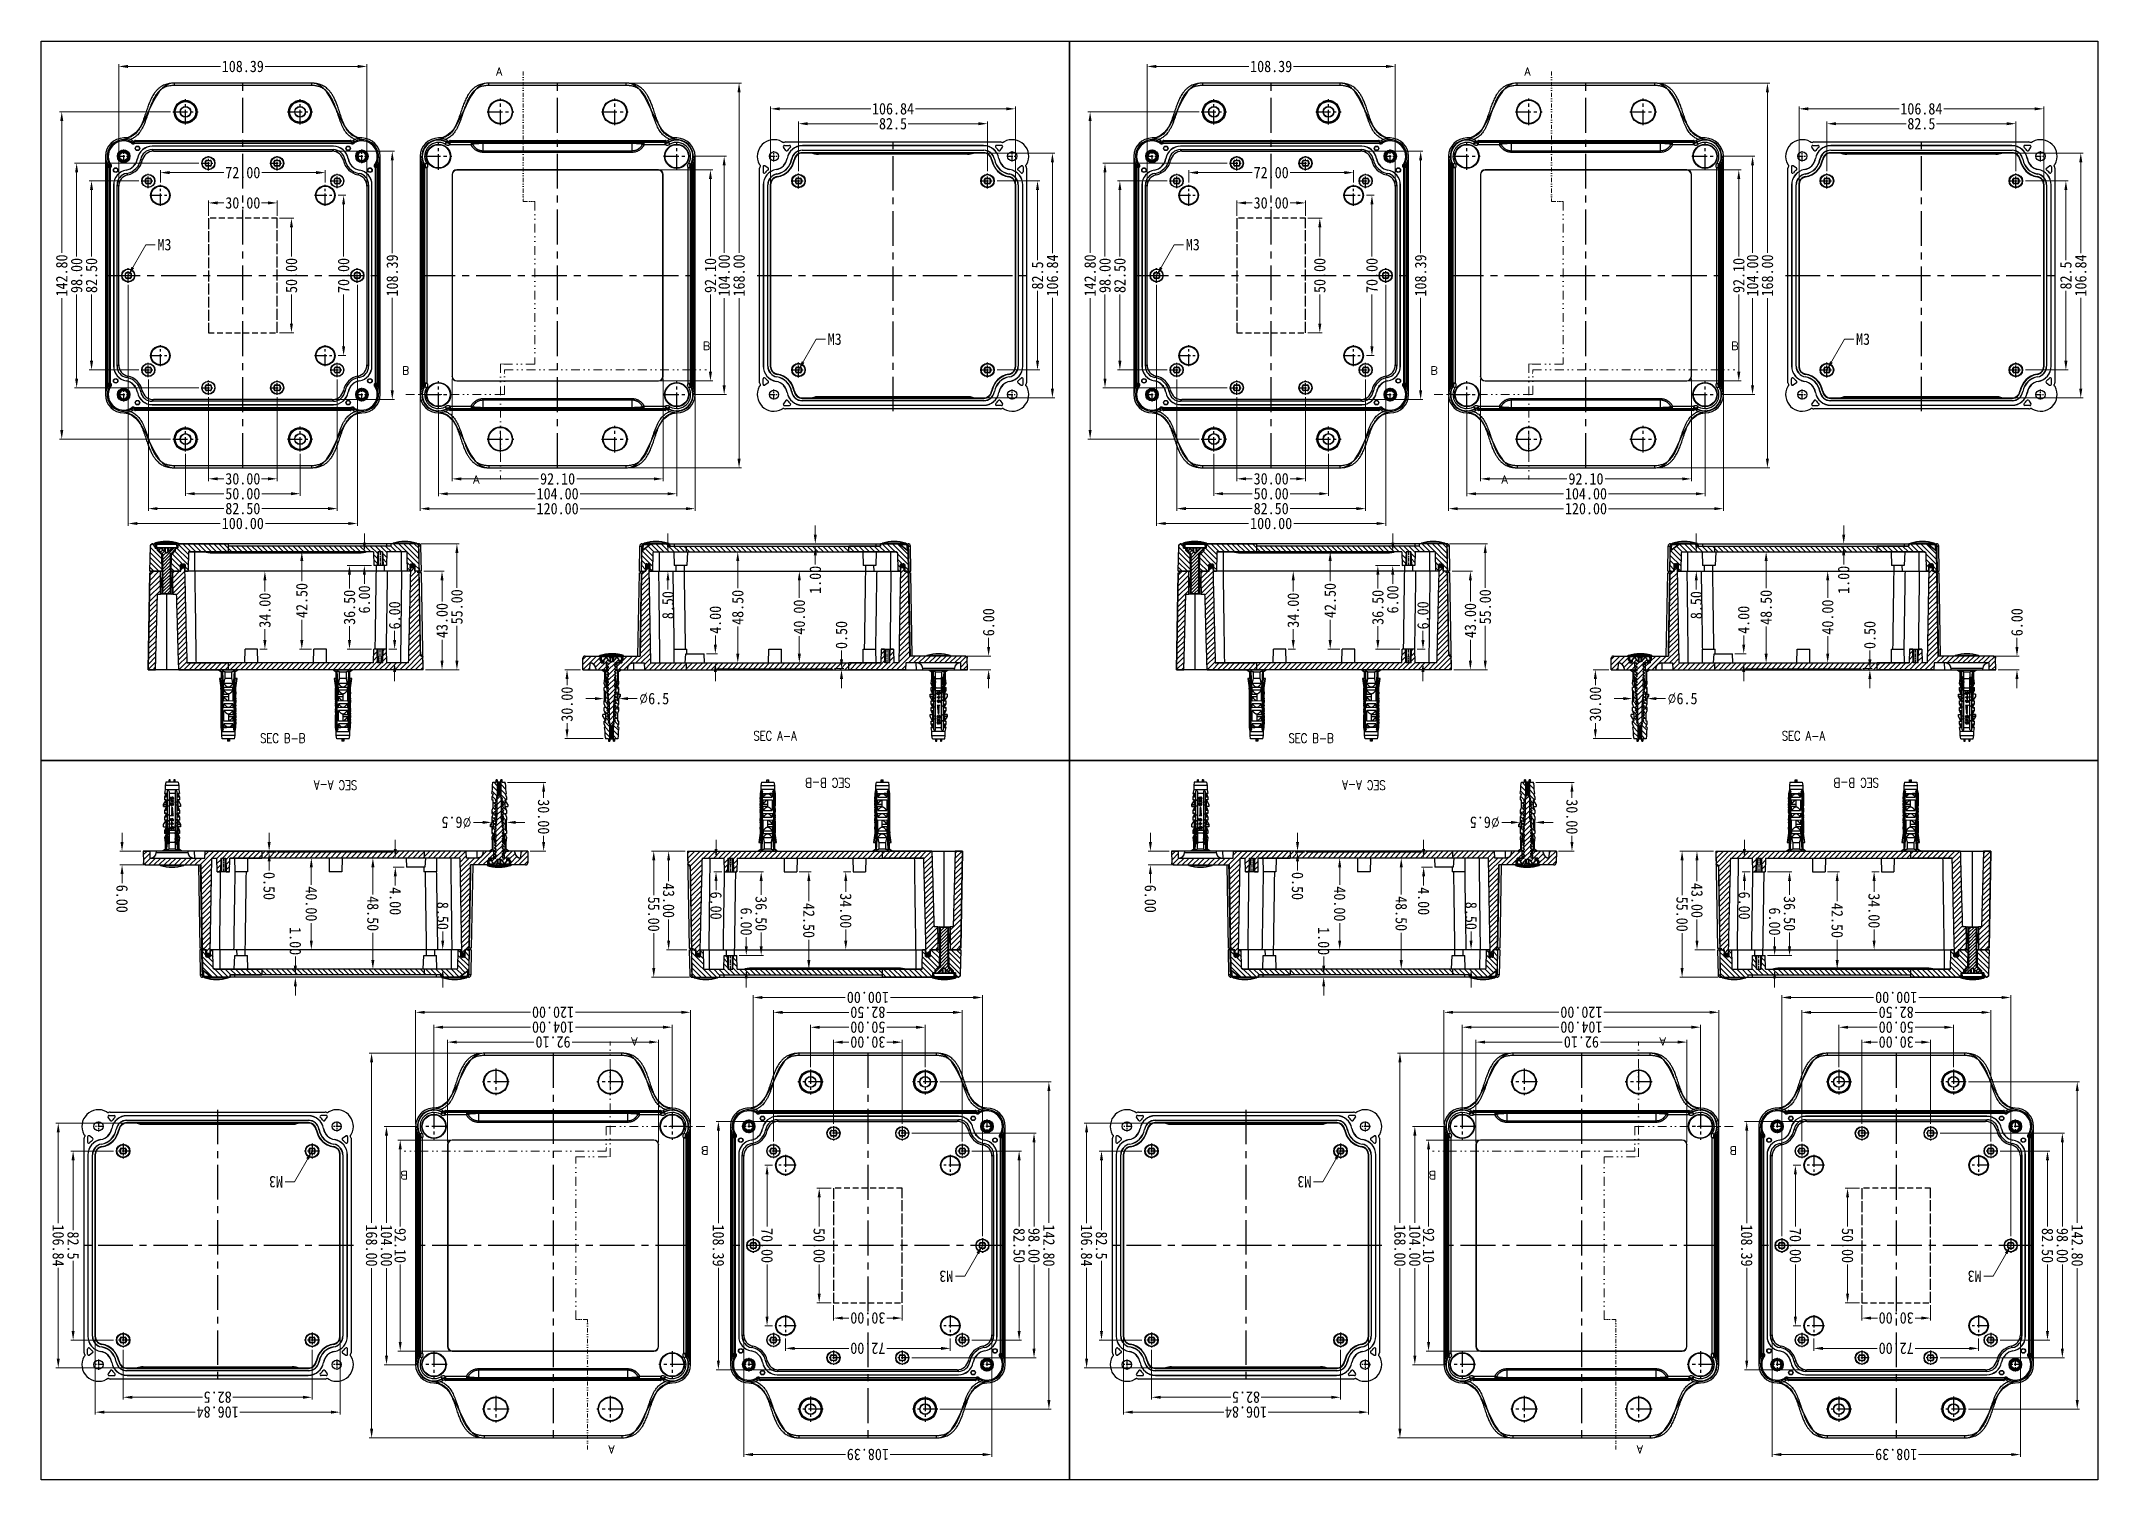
# Model space of a CAD drawing. Header units: millimetres. Extents: x -308 to 1490, y -1725 to -1095.
# Drawn here: x 592 to 1490, y -1725 to -1097 of the extents above; entities that cross this region are included whole.
import ezdxf
from ezdxf.enums import TextEntityAlignment as Align

# ---------------------------------------------------------------- set-up
doc = ezdxf.new("R2010")
doc.units = ezdxf.units.MM
for name, pattern in [('CENTER', [50.8, 31.75, -6.35, 6.35, -6.35]), ('DIVIDE', [31.75, 12.7, -6.35, 0, -6.35, 0, -6.35]), ('HIDDEN', [9.525, 6.35, -3.175])]:
    doc.linetypes.add(name, pattern=pattern)
doc.layers.add('dim', color=3, linetype='Continuous', lineweight=9)
doc.layers.add('hatch', color=56, linetype='Continuous', lineweight=9)
doc.styles.add('FFS', font='simfang0.ttf', dxfattribs={"width": 0.9})
doc.styles.add('ROMANC', font='romanc.shx')
doc.dimstyles.new('YanXiu', dxfattribs={"dimtxt": 2.5, "dimasz": 2.2, "dimexe": 1, "dimexo": 0.6, "dimgap": 0.66, "dimtad": 0, "dimzin": 1, "dimdsep": 46, "dimtxsty": 'FFS', "dimcen": 0, "dimclrd": 256, "dimclre": 131, "dimclrt": 42, "dimazin": 0, "dimtfac": 1, "dimtofl": 0, "dimtmove": 0, "dimatfit": 3, "dimfxl": 0, "dimlwd": 5, "dimlwe": 5, "dimarcsym": 0})
pattern_1 = [(225, (-816.1751, 1416.0216), (1.122532, -1.122532), [])]

# ---------------------------------------------------------------- blocks, each defined once
blk = doc.blocks.new('*u4')
at = {"color": 7}
for radius in [2.3, 1.8]:
    blk.add_circle((0, 0), radius, dxfattribs=at)
for centre, radius, start, end in [((-2.38, 0), 0.315, 120.29192, 239.70808), ((-2.27, 0.74), 0.315, 102.29192, 221.70808), ((-2.62, 0.4), 0.15, 300.29192, 351.27791), ((-2.62, 0.43), 0.15, 350.72209, 41.70808), ((0, 0), 2.5, 170.72209, 171.27791), ((-2.37, 1.19), 0.15, 282.29192, 333.27791), ((-1.93, 1.4), 0.315, 84.29192, 203.70808), ((0, 0), 2.5, 152.72209, 153.27791), ((-2.36, 1.21), 0.15, 332.72209, 23.70808), ((-1.88, 1.86), 0.15, 264.29192, 315.27791), ((-0.02, -0.06), 1.81, 152.37549, 178.13959), ((0, 0), 2.5, 134.72209, 135.27791), ((-1.86, 1.88), 0.15, 314.72209, 5.70808), ((-1.4, 1.93), 0.315, 66.29192, 185.70808), ((-1.21, 2.36), 0.15, 246.29192, 297.27791), ((0, 0), 2.5, 116.72209, 117.27791), ((-1.19, 2.37), 0.15, 296.72209, 347.70808), ((-0.74, 2.27), 0.315, 48.29192, 167.70808), ((-0.43, 2.62), 0.15, 228.29192, 279.27791), ((0, 0), 2.5, 98.72209, 99.27791), ((-0.4, 2.62), 0.15, 278.72209, 329.70808), ((0, 2.38), 0.315, 30.29192, 149.70808), ((0.4, 2.62), 0.15, 210.29192, 261.27791), ((0, 0), 2.5, 80.72209, 81.27791), ((0.43, 2.62), 0.15, 260.72209, 311.70808), ((0.74, 2.27), 0.315, 12.29192, 131.70808), ((1.19, 2.37), 0.15, 192.29192, 243.27791), ((0, 0), 2.5, 62.72209, 63.27791), ((1.21, 2.36), 0.15, 242.72209, 293.70808), ((1.4, 1.93), 0.315, 354.29192, 113.70808), ((1.86, 1.88), 0.15, 174.29192, 225.27791), ((0, 0), 2.5, 44.72209, 45.27791), ((1.88, 1.86), 0.15, 224.72209, 275.70808), ((1.93, 1.4), 0.315, 336.29192, 95.70808), ((2.36, 1.21), 0.15, 156.29192, 207.27791), ((0, 0), 2.5, 26.72209, 27.27791), ((2.37, 1.19), 0.15, 206.72209, 257.70808), ((2.27, 0.74), 0.315, 318.29192, 77.70808), ((2.62, 0.43), 0.15, 138.29192, 189.27791), ((0, 0), 2.5, 8.72209, 9.27791), ((2.62, 0.4), 0.15, 188.72209, 239.70808), ((2.38, 0), 0.315, 300.29192, 59.70808), ((-2.27, -0.74), 0.315, 138.29192, 257.70808), ((-2.62, -0.4), 0.15, 8.72209, 59.70808), ((-2.62, -0.43), 0.15, 318.29192, 9.27791), ((0, 0), 2.5, 188.72209, 189.27791), ((-2.37, -1.19), 0.15, 26.72209, 77.70808), ((-1.93, -1.4), 0.315, 156.29192, 275.70808), ((0, 0), 2.5, 206.72209, 207.27791), ((-2.36, -1.21), 0.15, 336.29192, 27.27791), ((-1.88, -1.86), 0.15, 44.72209, 95.70808), ((0, 0), 2.5, 224.72209, 225.27791), ((-1.86, -1.88), 0.15, 354.29192, 45.27791), ((-1.4, -1.93), 0.315, 174.29192, 293.70808), ((-1.21, -2.36), 0.15, 62.72209, 113.70808), ((0, 0), 2.5, 242.72209, 243.27791), ((-1.19, -2.37), 0.15, 12.29192, 63.27791), ((-0.74, -2.27), 0.315, 192.29192, 311.70808), ((-0.43, -2.62), 0.15, 80.72209, 131.70808), ((0, 0), 2.5, 260.72209, 261.27791), ((-0.4, -2.62), 0.15, 30.29192, 81.27791), ((0, -2.38), 0.315, 210.29192, 329.70808), ((0.4, -2.62), 0.15, 98.72209, 149.70808), ((0, 0), 2.5, 278.72209, 279.27791), ((0.43, -2.62), 0.15, 48.29192, 99.27791), ((0.74, -2.27), 0.315, 228.29192, 347.70808), ((1.19, -2.37), 0.15, 116.72209, 167.70808), ((0, 0), 2.5, 296.72209, 297.27791), ((1.21, -2.36), 0.15, 66.29192, 117.27791), ((1.4, -1.93), 0.315, 246.29192, 5.70808), ((1.86, -1.88), 0.15, 134.72209, 185.70808), ((0, 0), 2.5, 314.72209, 315.27791), ((1.88, -1.86), 0.15, 84.29192, 135.27791), ((1.93, -1.4), 0.315, 264.29192, 23.70808), ((2.36, -1.21), 0.15, 152.72209, 203.70808), ((0, 0), 2.5, 332.72209, 333.27791), ((2.37, -1.19), 0.15, 102.29192, 153.27791), ((2.27, -0.74), 0.315, 282.29192, 41.70808), ((2.62, -0.4), 0.15, 120.29192, 171.27791), ((0, 0), 2.5, 350.72209, 351.27791), ((2.62, -0.43), 0.15, 170.72209, 221.70808)]:
    blk.add_arc(centre, radius, start, end, dxfattribs=at)
for points, start_tangent, end_tangent in [([(2.02, 0), (1.98, -0.33), (1.89, -0.65), (1.75, -0.94), (1.56, -1.21), (1.34, -1.44), (1.08, -1.63), (0.79, -1.78), (0.49, -1.88), (0.18, -1.92), (-0.14, -1.91), (-0.45, -1.85), (-0.74, -1.75), (-1.02, -1.59), (-1.26, -1.39), (-1.46, -1.16), (-1.63, -0.9), (-1.74, -0.61), (-1.81, -0.31), (-1.83, 0)], (-0.030097, -0.999547), (0.033238, 0.999447)), ([(0.47, 2.05), (0.76, 1.95), (1.04, 1.81), (1.29, 1.62), (1.51, 1.41), (1.69, 1.17), (1.84, 0.9), (1.94, 0.61), (2, 0.3), (2.02, 0)], (0.968084, -0.250628), (-0.030097, -0.999547)), ([(1.12, 1.41), (1, 1.59), (0.84, 1.76), (0.67, 1.91), (0.47, 2.05)], (-0.515868, 0.856668), (-0.861506, 0.507748))]:
    blk.add_spline(points, degree=3, dxfattribs=dict(at, start_tangent=start_tangent, end_tangent=end_tangent))
blk = doc.blocks.new('*D7')
at = {"layer": 'Defpoints', "color": 0}
for p in [(-51, 153.86), (53, 153.86), (-51, 116.41)]:
    blk.add_point(p, dxfattribs=at)
at = {"layer": 'dim', "color": 131, "lineweight": 5}
for p, q in [((-51, 152.86), (-51, 115.41)), ((53, 152.86), (53, 115.41))]:
    blk.add_line(p, q, dxfattribs=at)
at = {"layer": 'dim', "lineweight": 5}
for p, q in [((-47, 116.41), (-8.84, 116.41)), ((49, 116.41), (10.84, 116.41))]:
    blk.add_line(p, q, dxfattribs=at)
at = {"layer": 'dim'}
for points in [[(-47, 117.07), (-47, 115.74), (-51, 116.41)], [(49, 117.07), (49, 115.74), (53, 116.41)]]:
    blk.add_solid(points, dxfattribs=at)
at = {"layer": 'dim', "color": 42, "insert": (1, 116.41), "char_height": 5, "attachment_point": 5, "style": 'FFS'}
blk.add_mtext('104.00', dxfattribs=at)
blk = doc.blocks.new('*D39')
at = {"layer": 'Defpoints', "color": 0}
for p in [(187.04, 265.11), (187.04, 158.27), (217.02, 158.27)]:
    blk.add_point(p, dxfattribs=at)
at = {"layer": 'dim', "color": 131, "lineweight": 5}
for p, q in [((188.04, 265.11), (218.02, 265.11)), ((188.04, 158.27), (218.02, 158.27))]:
    blk.add_line(p, q, dxfattribs=at)
at = {"layer": 'dim', "lineweight": 5}
for p, q in [((217.02, 261.11), (217.02, 221.43)), ((217.02, 162.27), (217.02, 201.94))]:
    blk.add_line(p, q, dxfattribs=at)
at = {"layer": 'dim'}
for points in [[(216.36, 261.11), (217.69, 261.11), (217.02, 265.11)], [(216.36, 162.27), (217.69, 162.27), (217.02, 158.27)]]:
    blk.add_solid(points, dxfattribs=at)
at = {"layer": 'dim', "color": 42, "insert": (217.02, 211.69), "char_height": 5, "attachment_point": 5, "rotation": 90, "style": 'FFS'}
blk.add_mtext('106.84', dxfattribs=at)
blk = doc.blocks.new('*D40')
at = {"layer": 'Defpoints', "color": 0}
for p in [(191.94, 252.94), (191.94, 170.44), (210.52, 170.44)]:
    blk.add_point(p, dxfattribs=at)
at = {"layer": 'dim', "color": 131, "lineweight": 5}
for p, q in [((192.94, 252.94), (211.52, 252.94)), ((192.94, 170.44), (211.52, 170.44))]:
    blk.add_line(p, q, dxfattribs=at)
at = {"layer": 'dim', "lineweight": 5}
for p, q in [((210.52, 248.94), (210.52, 218.35)), ((210.52, 174.44), (210.52, 205.02))]:
    blk.add_line(p, q, dxfattribs=at)
at = {"layer": 'dim'}
for points in [[(209.86, 248.94), (211.19, 248.94), (210.52, 252.94)], [(209.86, 174.44), (211.19, 174.44), (210.52, 170.44)]]:
    blk.add_solid(points, dxfattribs=at)
at = {"layer": 'dim', "color": 42, "insert": (210.52, 211.69), "char_height": 5, "attachment_point": 5, "rotation": 90, "style": 'FFS'}
blk.add_mtext('82.5', dxfattribs=at)
blk = doc.blocks.new('*D41')
at = {"layer": 'Defpoints', "color": 0}
for p in [(200.85, 284.42), (94.01, 251.29), (200.85, 251.29)]:
    blk.add_point(p, dxfattribs=at)
at = {"layer": 'dim', "color": 131, "lineweight": 5}
for p, q in [((94.01, 252.29), (94.01, 285.42)), ((200.85, 252.29), (200.85, 285.42))]:
    blk.add_line(p, q, dxfattribs=at)
at = {"layer": 'dim', "lineweight": 5}
for p, q in [((98.01, 284.42), (137.69, 284.42)), ((196.85, 284.42), (157.18, 284.42))]:
    blk.add_line(p, q, dxfattribs=at)
at = {"layer": 'dim'}
for points in [[(98.01, 285.09), (98.01, 283.76), (94.01, 284.42)], [(196.85, 285.09), (196.85, 283.76), (200.85, 284.42)]]:
    blk.add_solid(points, dxfattribs=at)
at = {"layer": 'dim', "color": 42, "insert": (147.43, 284.42), "char_height": 5, "attachment_point": 5, "style": 'FFS'}
blk.add_mtext('106.84', dxfattribs=at)
blk = doc.blocks.new('*D42')
at = {"layer": 'Defpoints', "color": 0}
for p in [(188.68, 277.92), (106.18, 256.19), (188.68, 256.19)]:
    blk.add_point(p, dxfattribs=at)
at = {"layer": 'dim', "color": 131, "lineweight": 5}
for p, q in [((106.18, 257.19), (106.18, 278.92)), ((188.68, 257.19), (188.68, 278.92))]:
    blk.add_line(p, q, dxfattribs=at)
at = {"layer": 'dim', "lineweight": 5}
for p, q in [((110.18, 277.92), (140.77, 277.92)), ((184.68, 277.92), (154.1, 277.92))]:
    blk.add_line(p, q, dxfattribs=at)
at = {"layer": 'dim'}
for points in [[(110.18, 278.59), (110.18, 277.26), (106.18, 277.92)], [(184.68, 278.59), (184.68, 277.26), (188.68, 277.92)]]:
    blk.add_solid(points, dxfattribs=at)
at = {"layer": 'dim', "color": 42, "insert": (147.43, 277.92), "char_height": 5, "attachment_point": 5, "style": 'FFS'}
blk.add_mtext('82.5', dxfattribs=at)
blk = doc.blocks.new('*D11')
at = {"layer": 'Defpoints', "color": 0}
for p in [(45.06, 257.74), (45.06, 165.64), (67.72, 165.64)]:
    blk.add_point(p, dxfattribs=at)
at = {"layer": 'dim', "color": 131, "lineweight": 5}
for p, q in [((46.05, 257.74), (68.72, 257.74)), ((46.05, 165.64), (68.72, 165.64))]:
    blk.add_line(p, q, dxfattribs=at)
at = {"layer": 'dim', "lineweight": 5}
for p, q in [((67.72, 253.74), (67.72, 220.02)), ((67.72, 169.64), (67.72, 203.35))]:
    blk.add_line(p, q, dxfattribs=at)
at = {"layer": 'dim'}
for points in [[(67.05, 253.74), (68.38, 253.74), (67.72, 257.74)], [(67.05, 169.64), (68.38, 169.64), (67.72, 165.64)]]:
    blk.add_solid(points, dxfattribs=at)
at = {"layer": 'dim', "color": 42, "insert": (67.72, 211.69), "char_height": 5, "attachment_point": 5, "rotation": 90, "style": 'FFS'}
blk.add_mtext('92.10', dxfattribs=at)
blk = doc.blocks.new('*D8')
at = {"layer": 'Defpoints', "color": 0}
for p in [(58.83, 263.69), (58.83, 159.69), (73.72, 159.69)]:
    blk.add_point(p, dxfattribs=at)
at = {"layer": 'dim', "color": 131, "lineweight": 5}
for p, q in [((59.83, 263.69), (74.72, 263.69)), ((59.83, 159.69), (74.72, 159.69))]:
    blk.add_line(p, q, dxfattribs=at)
at = {"layer": 'dim', "lineweight": 5}
for p, q in [((73.72, 259.69), (73.72, 221.53)), ((73.72, 163.69), (73.72, 201.85))]:
    blk.add_line(p, q, dxfattribs=at)
at = {"layer": 'dim'}
for points in [[(73.05, 259.69), (74.38, 259.69), (73.72, 263.69)], [(73.05, 163.69), (74.38, 163.69), (73.72, 159.69)]]:
    blk.add_solid(points, dxfattribs=at)
at = {"layer": 'dim', "color": 42, "insert": (73.72, 211.69), "char_height": 5, "attachment_point": 5, "rotation": 90, "style": 'FFS'}
blk.add_mtext('104.00', dxfattribs=at)
blk = doc.blocks.new('*D12')
at = {"layer": 'Defpoints', "color": 0}
for p in [(-45.05, 167.63), (47.05, 167.63), (47.05, 122.91)]:
    blk.add_point(p, dxfattribs=at)
at = {"layer": 'dim', "color": 131, "lineweight": 5}
for p, q in [((-45.05, 166.63), (-45.05, 121.91)), ((47.05, 166.63), (47.05, 121.91))]:
    blk.add_line(p, q, dxfattribs=at)
at = {"layer": 'dim', "lineweight": 5}
for p, q in [((-41.05, 122.91), (-7.33, 122.91)), ((43.05, 122.91), (9.33, 122.91))]:
    blk.add_line(p, q, dxfattribs=at)
at = {"layer": 'dim'}
for points in [[(-41.05, 123.57), (-41.05, 122.24), (-45.05, 122.91)], [(43.05, 123.57), (43.05, 122.24), (47.05, 122.91)]]:
    blk.add_solid(points, dxfattribs=at)
at = {"layer": 'dim', "color": 42, "insert": (1, 122.91), "char_height": 5, "attachment_point": 5, "style": 'FFS'}
blk.add_mtext('92.10', dxfattribs=at)
blk = doc.blocks.new('*D13')
at = {"layer": 'Defpoints', "color": 0}
for p in [(-180.83, 252.94), (-202.49, 170.44), (-180.83, 170.44)]:
    blk.add_point(p, dxfattribs=at)
at = {"layer": 'dim', "color": 131, "lineweight": 5}
for p, q in [((-181.83, 252.94), (-203.49, 252.94)), ((-181.83, 170.44), (-203.49, 170.44))]:
    blk.add_line(p, q, dxfattribs=at)
at = {"layer": 'dim', "lineweight": 5}
for p, q in [((-202.49, 248.94), (-202.49, 220.02)), ((-202.49, 174.44), (-202.49, 203.35))]:
    blk.add_line(p, q, dxfattribs=at)
at = {"layer": 'dim'}
for points in [[(-203.16, 248.94), (-201.82, 248.94), (-202.49, 252.94)], [(-203.16, 174.44), (-201.82, 174.44), (-202.49, 170.44)]]:
    blk.add_solid(points, dxfattribs=at)
at = {"layer": 'dim', "color": 42, "insert": (-202.49, 211.69), "char_height": 5, "attachment_point": 5, "rotation": 90, "style": 'FFS'}
blk.add_mtext('82.50', dxfattribs=at)
blk = doc.blocks.new('*D14')
at = {"layer": 'Defpoints', "color": 0}
for p in [(-154.58, 260.69), (-208.99, 162.69), (-154.58, 162.69)]:
    blk.add_point(p, dxfattribs=at)
at = {"layer": 'dim', "color": 131, "lineweight": 5}
for p, q in [((-155.58, 260.69), (-209.99, 260.69)), ((-155.58, 162.69), (-209.99, 162.69))]:
    blk.add_line(p, q, dxfattribs=at)
at = {"layer": 'dim', "lineweight": 5}
for p, q in [((-208.99, 256.69), (-208.99, 220.02)), ((-208.99, 166.69), (-208.99, 203.35))]:
    blk.add_line(p, q, dxfattribs=at)
at = {"layer": 'dim'}
for points in [[(-209.66, 256.69), (-208.32, 256.69), (-208.99, 260.69)], [(-209.66, 166.69), (-208.32, 166.69), (-208.99, 162.69)]]:
    blk.add_solid(points, dxfattribs=at)
at = {"layer": 'dim', "color": 42, "insert": (-208.99, 211.69), "char_height": 5, "attachment_point": 5, "rotation": 90, "style": 'FFS'}
blk.add_mtext('98.00', dxfattribs=at)
blk = doc.blocks.new('*D15')
at = {"layer": 'Defpoints', "color": 0}
for p in [(-166.94, 283.09), (-215.49, 140.29), (-166.94, 140.29)]:
    blk.add_point(p, dxfattribs=at)
at = {"layer": 'dim', "color": 131, "lineweight": 5}
for p, q in [((-167.94, 283.09), (-216.49, 283.09)), ((-167.94, 140.29), (-216.49, 140.29))]:
    blk.add_line(p, q, dxfattribs=at)
at = {"layer": 'dim', "lineweight": 5}
for p, q in [((-215.49, 279.09), (-215.49, 221.53)), ((-215.49, 144.29), (-215.49, 201.85))]:
    blk.add_line(p, q, dxfattribs=at)
at = {"layer": 'dim'}
for points in [[(-216.16, 279.09), (-214.82, 279.09), (-215.49, 283.09)], [(-216.16, 144.29), (-214.82, 144.29), (-215.49, 140.29)]]:
    blk.add_solid(points, dxfattribs=at)
at = {"layer": 'dim', "color": 42, "insert": (-215.49, 211.69), "char_height": 5, "attachment_point": 5, "rotation": 90, "style": 'FFS'}
blk.add_mtext('142.80', dxfattribs=at)
blk = doc.blocks.new('*D16')
at = {"layer": 'Defpoints', "color": 0}
for p in [(-151.44, 159.55), (-121.44, 159.55), (-121.44, 122.94)]:
    blk.add_point(p, dxfattribs=at)
at = {"layer": 'dim', "color": 131, "lineweight": 5}
for p, q in [((-151.44, 158.55), (-151.44, 121.94)), ((-121.44, 158.55), (-121.44, 121.94))]:
    blk.add_line(p, q, dxfattribs=at)
at = {"layer": 'dim', "lineweight": 5}
for p, q in [((-147.44, 122.94), (-144.68, 122.94)), ((-125.44, 122.94), (-128.21, 122.94))]:
    blk.add_line(p, q, dxfattribs=at)
at = {"layer": 'dim'}
for points in [[(-147.44, 123.61), (-147.44, 122.27), (-151.44, 122.94)], [(-125.44, 123.61), (-125.44, 122.27), (-121.44, 122.94)]]:
    blk.add_solid(points, dxfattribs=at)
at = {"layer": 'dim', "color": 42, "insert": (-136.44, 122.94), "char_height": 5, "attachment_point": 5, "style": 'FFS'}
blk.add_mtext('30.00', dxfattribs=at)
blk = doc.blocks.new('*D17')
at = {"layer": 'Defpoints', "color": 0}
for p in [(-161.44, 134.79), (-111.44, 134.79), (-111.44, 116.44)]:
    blk.add_point(p, dxfattribs=at)
at = {"layer": 'dim', "color": 131, "lineweight": 5}
for p, q in [((-161.44, 133.79), (-161.44, 115.44)), ((-111.44, 133.79), (-111.44, 115.44))]:
    blk.add_line(p, q, dxfattribs=at)
at = {"layer": 'dim', "lineweight": 5}
for p, q in [((-157.44, 116.44), (-144.77, 116.44)), ((-115.44, 116.44), (-128.12, 116.44))]:
    blk.add_line(p, q, dxfattribs=at)
at = {"layer": 'dim'}
for points in [[(-157.44, 117.11), (-157.44, 115.77), (-161.44, 116.44)], [(-115.44, 117.11), (-115.44, 115.77), (-111.44, 116.44)]]:
    blk.add_solid(points, dxfattribs=at)
at = {"layer": 'dim', "color": 42, "insert": (-136.44, 116.44), "char_height": 5, "attachment_point": 5, "style": 'FFS'}
blk.add_mtext('50.00', dxfattribs=at)
blk = doc.blocks.new('*D18')
at = {"layer": 'Defpoints', "color": 0}
for p in [(-177.69, 167.3), (-95.19, 167.3), (-95.19, 109.94)]:
    blk.add_point(p, dxfattribs=at)
at = {"layer": 'dim', "color": 131, "lineweight": 5}
for p, q in [((-177.69, 166.3), (-177.69, 108.94)), ((-95.19, 166.3), (-95.19, 108.94))]:
    blk.add_line(p, q, dxfattribs=at)
at = {"layer": 'dim', "lineweight": 5}
for p, q in [((-173.69, 109.94), (-144.78, 109.94)), ((-99.19, 109.94), (-128.11, 109.94))]:
    blk.add_line(p, q, dxfattribs=at)
at = {"layer": 'dim'}
for points in [[(-173.69, 110.61), (-173.69, 109.27), (-177.69, 109.94)], [(-99.19, 110.61), (-99.19, 109.27), (-95.19, 109.94)]]:
    blk.add_solid(points, dxfattribs=at)
at = {"layer": 'dim', "color": 42, "insert": (-136.44, 109.94), "char_height": 5, "attachment_point": 5, "style": 'FFS'}
blk.add_mtext('82.50', dxfattribs=at)
blk = doc.blocks.new('*D19')
at = {"layer": 'Defpoints', "color": 0}
for p in [(-186.44, 208.55), (-86.44, 208.55), (-86.44, 103.44)]:
    blk.add_point(p, dxfattribs=at)
at = {"layer": 'dim', "color": 131, "lineweight": 5}
for p, q in [((-186.44, 207.55), (-186.44, 102.44)), ((-86.44, 207.55), (-86.44, 102.44))]:
    blk.add_line(p, q, dxfattribs=at)
at = {"layer": 'dim', "lineweight": 5}
for p, q in [((-182.44, 103.44), (-146.29, 103.44)), ((-90.44, 103.44), (-126.6, 103.44))]:
    blk.add_line(p, q, dxfattribs=at)
at = {"layer": 'dim'}
for points in [[(-182.44, 104.11), (-182.44, 102.77), (-186.44, 103.44)], [(-90.44, 104.11), (-90.44, 102.77), (-86.44, 103.44)]]:
    blk.add_solid(points, dxfattribs=at)
at = {"layer": 'dim', "color": 42, "insert": (-136.44, 103.44), "char_height": 5, "attachment_point": 5, "style": 'FFS'}
blk.add_mtext('100.00', dxfattribs=at)
blk = doc.blocks.new('*D9')
at = {"layer": 'Defpoints', "color": 0}
for p in [(84.09, 91.08), (79.65, 42.58), (83.67, 42.58)]:
    blk.add_point(p, dxfattribs=at)
at = {"layer": 'dim', "color": 131, "lineweight": 5}
for p, q in [((83.09, 91.08), (78.65, 91.08)), ((82.67, 42.58), (78.65, 42.58))]:
    blk.add_line(p, q, dxfattribs=at)
at = {"layer": 'dim', "lineweight": 5}
for p, q in [((79.65, 87.08), (79.65, 75.2)), ((79.65, 46.58), (79.65, 58.46))]:
    blk.add_line(p, q, dxfattribs=at)
at = {"layer": 'dim'}
for points in [[(78.99, 87.08), (80.32, 87.08), (79.65, 91.08)], [(78.99, 46.58), (80.32, 46.58), (79.65, 42.58)]]:
    blk.add_solid(points, dxfattribs=at)
at = {"layer": 'dim', "color": 42, "insert": (79.65, 66.83), "char_height": 5, "attachment_point": 5, "rotation": 90, "style": 'FFS'}
blk.add_mtext('48.50', dxfattribs=at)
blk = doc.blocks.new('*D20')
at = {"layer": 'Defpoints', "color": 0}
for p in [(45.44, 91.08), (45.44, 82.58), (49.17, 82.58)]:
    blk.add_point(p, dxfattribs=at)
at = {"layer": 'dim', "lineweight": 5}
for p, q in [((49.17, 95.08), (49.17, 99.08)), ((49.17, 78.58), (49.17, 74.58))]:
    blk.add_line(p, q, dxfattribs=at)
at = {"layer": 'dim', "color": 131, "lineweight": 5}
for p, q in [((46.44, 91.08), (50.17, 91.08)), ((46.44, 82.58), (50.17, 82.58))]:
    blk.add_line(p, q, dxfattribs=at)
at = {"layer": 'dim'}
for points in [[(48.5, 95.08), (49.83, 95.08), (49.17, 91.08)], [(48.5, 78.58), (49.83, 78.58), (49.17, 82.58)]]:
    blk.add_solid(points, dxfattribs=at)
at = {"layer": 'dim', "color": 42, "insert": (49.17, 67.8), "char_height": 5, "attachment_point": 5, "rotation": 90, "style": 'FFS'}
blk.add_mtext('8.50', dxfattribs=at)
blk = doc.blocks.new('*D21')
at = {"layer": 'Defpoints', "color": 0}
for p in [(31, 295.69), (80.22, 295.69), (31, 127.69)]:
    blk.add_point(p, dxfattribs=at)
at = {"layer": 'dim', "color": 131, "lineweight": 5}
for p, q in [((32, 295.69), (81.22, 295.69)), ((32, 127.69), (81.22, 127.69))]:
    blk.add_line(p, q, dxfattribs=at)
at = {"layer": 'dim', "lineweight": 5}
for p, q in [((80.22, 291.69), (80.22, 221.53)), ((80.22, 131.69), (80.22, 201.85))]:
    blk.add_line(p, q, dxfattribs=at)
at = {"layer": 'dim'}
for points in [[(79.55, 291.69), (80.88, 291.69), (80.22, 295.69)], [(79.55, 131.69), (80.88, 131.69), (80.22, 127.69)]]:
    blk.add_solid(points, dxfattribs=at)
at = {"layer": 'dim', "color": 42, "insert": (80.22, 211.69), "char_height": 5, "attachment_point": 5, "rotation": 90, "style": 'FFS'}
blk.add_mtext('168.00', dxfattribs=at)
blk = doc.blocks.new('*D10')
at = {"layer": 'Defpoints', "color": 0}
for p in [(-59, 159.69), (61, 159.69), (-59, 109.91)]:
    blk.add_point(p, dxfattribs=at)
at = {"layer": 'dim', "color": 131, "lineweight": 5}
for p, q in [((-59, 158.69), (-59, 108.91)), ((61, 158.69), (61, 108.91))]:
    blk.add_line(p, q, dxfattribs=at)
at = {"layer": 'dim', "lineweight": 5}
for p, q in [((-55, 109.91), (-8.84, 109.91)), ((57, 109.91), (10.84, 109.91))]:
    blk.add_line(p, q, dxfattribs=at)
at = {"layer": 'dim'}
for points in [[(-55, 110.57), (-55, 109.24), (-59, 109.91)], [(57, 110.57), (57, 109.24), (61, 109.91)]]:
    blk.add_solid(points, dxfattribs=at)
at = {"layer": 'dim', "color": 42, "insert": (1, 109.91), "char_height": 5, "attachment_point": 5, "style": 'FFS'}
blk.add_mtext('120.00', dxfattribs=at)
blk = doc.blocks.new('*D22')
at = {"layer": 'Defpoints', "color": 0}
for p in [(21.3, 31.89), (27.77, 31.89), (27.77, 27.01)]:
    blk.add_point(p, dxfattribs=at)
at = {"layer": 'dim', "lineweight": 5}
for p, q in [((17.3, 27.01), (13.3, 27.01)), ((31.77, 27.01), (35.77, 27.01))]:
    blk.add_line(p, q, dxfattribs=at)
at = {"layer": 'dim', "color": 131, "lineweight": 5}
for p, q in [((21.3, 30.89), (21.3, 26.01)), ((27.77, 30.89), (27.77, 26.01))]:
    blk.add_line(p, q, dxfattribs=at)
at = {"layer": 'dim'}
for points in [[(17.3, 27.68), (17.3, 26.35), (21.3, 27.01)], [(31.77, 27.68), (31.77, 26.35), (27.77, 27.01)]]:
    blk.add_solid(points, dxfattribs=at)
at = {"layer": 'dim', "color": 42, "insert": (43.19, 27.01), "char_height": 5, "attachment_point": 5, "style": 'FFS'}
blk.add_mtext('{\\Ftxt.shx,gbcbig.shx|c134;%%c}6.5', dxfattribs=at)
blk = doc.blocks.new('*D23')
at = {"layer": 'Defpoints', "color": 0}
for p in [(11.94, 39.58), (5.11, 9.58), (21.85, 9.58)]:
    blk.add_point(p, dxfattribs=at)
at = {"layer": 'dim', "color": 131, "lineweight": 5}
for p, q in [((10.94, 39.58), (4.11, 39.58)), ((20.85, 9.58), (4.11, 9.58))]:
    blk.add_line(p, q, dxfattribs=at)
at = {"layer": 'dim', "lineweight": 5}
for p, q in [((5.11, 35.58), (5.11, 32.81)), ((5.11, 13.58), (5.11, 16.34))]:
    blk.add_line(p, q, dxfattribs=at)
at = {"layer": 'dim'}
for points in [[(4.44, 35.58), (5.77, 35.58), (5.11, 39.58)], [(4.44, 13.58), (5.77, 13.58), (5.11, 9.58)]]:
    blk.add_solid(points, dxfattribs=at)
at = {"layer": 'dim', "color": 42, "insert": (5.11, 24.58), "char_height": 5, "attachment_point": 5, "rotation": 90, "style": 'FFS'}
blk.add_mtext('30.00', dxfattribs=at)
blk = doc.blocks.new('*D24')
at = {"layer": 'Defpoints', "color": 0}
for p in [(-82.25, 302.92), (-190.64, 250.69), (-82.25, 250.69)]:
    blk.add_point(p, dxfattribs=at)
at = {"layer": 'dim', "color": 131, "lineweight": 5}
for p, q in [((-190.64, 251.69), (-190.64, 303.92)), ((-82.25, 251.69), (-82.25, 303.92))]:
    blk.add_line(p, q, dxfattribs=at)
at = {"layer": 'dim', "lineweight": 5}
for p, q in [((-186.64, 302.92), (-146.19, 302.92)), ((-86.25, 302.92), (-126.7, 302.92))]:
    blk.add_line(p, q, dxfattribs=at)
at = {"layer": 'dim'}
for points in [[(-186.64, 303.59), (-186.64, 302.25), (-190.64, 302.92)], [(-86.25, 303.59), (-86.25, 302.25), (-82.25, 302.92)]]:
    blk.add_solid(points, dxfattribs=at)
at = {"layer": 'dim', "color": 42, "insert": (-136.44, 302.92), "char_height": 5, "attachment_point": 5, "style": 'FFS'}
blk.add_mtext('108.39', dxfattribs=at)
blk = doc.blocks.new('*D25')
at = {"layer": 'Defpoints', "color": 0}
for p in [(-97.44, 265.88), (-97.44, 157.49), (-71.18, 157.49)]:
    blk.add_point(p, dxfattribs=at)
at = {"layer": 'dim', "color": 131, "lineweight": 5}
for p, q in [((-96.44, 265.88), (-70.18, 265.88)), ((-96.44, 157.49), (-70.18, 157.49))]:
    blk.add_line(p, q, dxfattribs=at)
at = {"layer": 'dim', "lineweight": 5}
for p, q in [((-71.18, 261.88), (-71.18, 221.43)), ((-71.18, 161.49), (-71.18, 201.94))]:
    blk.add_line(p, q, dxfattribs=at)
at = {"layer": 'dim'}
for points in [[(-71.85, 261.88), (-70.52, 261.88), (-71.18, 265.88)], [(-71.85, 161.49), (-70.52, 161.49), (-71.18, 157.49)]]:
    blk.add_solid(points, dxfattribs=at)
at = {"layer": 'dim', "color": 42, "insert": (-71.18, 211.69), "char_height": 5, "attachment_point": 5, "rotation": 90, "style": 'FFS'}
blk.add_mtext('108.39', dxfattribs=at)
blk = doc.blocks.new('*D26')
at = {"layer": 'Defpoints', "color": 0}
for p in [(-79.43, 91.08), (-83.37, 85.08), (-79.22, 85.08)]:
    blk.add_point(p, dxfattribs=at)
at = {"layer": 'dim', "lineweight": 5}
for p, q in [((-83.37, 95.08), (-83.37, 99.08)), ((-83.37, 81.08), (-83.37, 77.08))]:
    blk.add_line(p, q, dxfattribs=at)
at = {"layer": 'dim', "color": 131, "lineweight": 5}
for p, q in [((-80.43, 91.08), (-84.37, 91.08)), ((-80.22, 85.08), (-84.37, 85.08))]:
    blk.add_line(p, q, dxfattribs=at)
at = {"layer": 'dim'}
for points in [[(-84.04, 95.08), (-82.7, 95.08), (-83.37, 91.08)], [(-84.04, 81.08), (-82.7, 81.08), (-83.37, 85.08)]]:
    blk.add_solid(points, dxfattribs=at)
at = {"layer": 'dim', "color": 42, "insert": (-83.37, 70.3), "char_height": 5, "attachment_point": 5, "rotation": 90, "style": 'FFS'}
blk.add_mtext('6.00', dxfattribs=at)
blk = doc.blocks.new('*D27')
at = {"layer": 'Defpoints', "color": 0}
for p in [(-73.72, 48.58), (-70.16, 48.58), (-73.62, 42.58)]:
    blk.add_point(p, dxfattribs=at)
at = {"layer": 'dim', "lineweight": 5}
for p, q in [((-70.16, 52.58), (-70.16, 56.58)), ((-70.16, 38.58), (-70.16, 34.58))]:
    blk.add_line(p, q, dxfattribs=at)
at = {"layer": 'dim', "color": 131, "lineweight": 5}
for p, q in [((-72.72, 48.58), (-69.17, 48.58)), ((-72.62, 42.58), (-69.17, 42.58))]:
    blk.add_line(p, q, dxfattribs=at)
at = {"layer": 'dim'}
for points in [[(-70.83, 52.58), (-69.5, 52.58), (-70.16, 48.58)], [(-70.83, 38.58), (-69.5, 38.58), (-70.16, 42.58)]]:
    blk.add_solid(points, dxfattribs=at)
at = {"layer": 'dim', "color": 42, "insert": (-70.16, 63.35), "char_height": 5, "attachment_point": 5, "rotation": 90, "style": 'FFS'}
blk.add_mtext('6.00', dxfattribs=at)
blk = doc.blocks.new('*D28')
at = {"layer": 'Defpoints', "color": 0}
for p in [(-121.44, 236.69), (-121.44, 186.69), (-115.21, 186.69)]:
    blk.add_point(p, dxfattribs=at)
at = {"layer": 'dim', "color": 131, "lineweight": 5}
for p, q in [((-120.44, 236.69), (-114.21, 236.69)), ((-120.44, 186.69), (-114.21, 186.69))]:
    blk.add_line(p, q, dxfattribs=at)
at = {"layer": 'dim', "lineweight": 5}
for p, q in [((-115.21, 232.69), (-115.21, 220.01)), ((-115.21, 190.69), (-115.21, 203.37))]:
    blk.add_line(p, q, dxfattribs=at)
at = {"layer": 'dim'}
for points in [[(-115.87, 232.69), (-114.54, 232.69), (-115.21, 236.69)], [(-115.87, 190.69), (-114.54, 190.69), (-115.21, 186.69)]]:
    blk.add_solid(points, dxfattribs=at)
at = {"layer": 'dim', "color": 42, "insert": (-115.21, 211.69), "char_height": 5, "attachment_point": 5, "rotation": 90, "style": 'FFS'}
blk.add_mtext('50.00', dxfattribs=at)
blk = doc.blocks.new('*D29')
at = {"layer": 'Defpoints', "color": 0}
for p in [(-151.44, 243.35), (-151.44, 236.69), (-121.44, 236.69)]:
    blk.add_point(p, dxfattribs=at)
at = {"layer": 'dim', "color": 131, "lineweight": 5}
for p, q in [((-151.44, 237.69), (-151.44, 244.35)), ((-121.44, 237.69), (-121.44, 244.35))]:
    blk.add_line(p, q, dxfattribs=at)
at = {"layer": 'dim', "lineweight": 5}
for p, q in [((-147.44, 243.35), (-144.68, 243.35)), ((-125.44, 243.35), (-128.21, 243.35))]:
    blk.add_line(p, q, dxfattribs=at)
at = {"layer": 'dim'}
for points in [[(-147.44, 244.02), (-147.44, 242.68), (-151.44, 243.35)], [(-125.44, 244.02), (-125.44, 242.68), (-121.44, 243.35)]]:
    blk.add_solid(points, dxfattribs=at)
at = {"layer": 'dim', "color": 42, "insert": (-136.44, 243.35), "char_height": 5, "attachment_point": 5, "style": 'FFS'}
blk.add_mtext('30.00', dxfattribs=at)
blk = doc.blocks.new('*D30')
at = {"layer": 'Defpoints', "color": 0}
for p in [(120.94, 40.08), (120.96, 39.58), (124.94, 40.08)]:
    blk.add_point(p, dxfattribs=at)
at = {"layer": 'dim', "lineweight": 5}
for p, q in [((124.94, 44.08), (124.94, 48.08)), ((124.94, 35.58), (124.94, 31.58))]:
    blk.add_line(p, q, dxfattribs=at)
at = {"layer": 'dim', "color": 131, "lineweight": 5}
for p, q in [((121.94, 40.08), (125.94, 40.08)), ((121.96, 39.58), (125.94, 39.58))]:
    blk.add_line(p, q, dxfattribs=at)
at = {"layer": 'dim'}
for points in [[(124.27, 44.08), (125.61, 44.08), (124.94, 40.08)], [(124.27, 35.58), (125.61, 35.58), (124.94, 39.58)]]:
    blk.add_solid(points, dxfattribs=at)
at = {"layer": 'dim', "color": 42, "insert": (124.94, 54.78), "char_height": 5, "attachment_point": 5, "rotation": 90, "style": 'FFS'}
blk.add_mtext('0.50', dxfattribs=at)
blk = doc.blocks.new('*D31')
at = {"layer": 'Defpoints', "color": 0}
for p in [(110.44, 94.58), (110.44, 93.58), (113.51, 93.58)]:
    blk.add_point(p, dxfattribs=at)
at = {"layer": 'dim', "lineweight": 5}
for p, q in [((113.51, 98.58), (113.51, 102.58)), ((113.51, 89.58), (113.51, 85.58))]:
    blk.add_line(p, q, dxfattribs=at)
at = {"layer": 'dim', "color": 131, "lineweight": 5}
for p, q in [((111.44, 94.58), (114.51, 94.58)), ((111.44, 93.58), (114.51, 93.58))]:
    blk.add_line(p, q, dxfattribs=at)
at = {"layer": 'dim'}
for points in [[(112.84, 98.58), (114.18, 98.58), (113.51, 94.58)], [(112.84, 89.58), (114.18, 89.58), (113.51, 93.58)]]:
    blk.add_solid(points, dxfattribs=at)
at = {"layer": 'dim', "color": 42, "insert": (113.51, 78.85), "char_height": 5, "attachment_point": 5, "rotation": 90, "style": 'FFS'}
blk.add_mtext('1.00', dxfattribs=at)
blk = doc.blocks.new('*D32')
at = {"layer": 'Defpoints', "color": 0}
for p in [(178.59, 45.58), (189.17, 45.58), (179.94, 39.58)]:
    blk.add_point(p, dxfattribs=at)
at = {"layer": 'dim', "color": 131, "lineweight": 5}
for p, q in [((179.59, 45.58), (190.17, 45.58)), ((180.94, 39.58), (190.17, 39.58))]:
    blk.add_line(p, q, dxfattribs=at)
at = {"layer": 'dim', "lineweight": 5}
for p, q in [((189.17, 49.58), (189.17, 53.58)), ((189.17, 35.58), (189.17, 31.58))]:
    blk.add_line(p, q, dxfattribs=at)
at = {"layer": 'dim'}
for points in [[(188.5, 49.58), (189.83, 49.58), (189.17, 45.58)], [(188.5, 35.58), (189.83, 35.58), (189.17, 39.58)]]:
    blk.add_solid(points, dxfattribs=at)
at = {"layer": 'dim', "color": 42, "insert": (189.17, 60.35), "char_height": 5, "attachment_point": 5, "rotation": 90, "style": 'FFS'}
blk.add_mtext('6.00', dxfattribs=at)
blk = doc.blocks.new('*D33')
at = {"layer": 'Defpoints', "color": 0}
for p in [(-58.46, 82.58), (-49.47, 82.58), (-57.72, 39.58)]:
    blk.add_point(p, dxfattribs=at)
at = {"layer": 'dim', "color": 131, "lineweight": 5}
for p, q in [((-57.46, 82.58), (-48.47, 82.58)), ((-56.72, 39.58), (-48.47, 39.58))]:
    blk.add_line(p, q, dxfattribs=at)
at = {"layer": 'dim', "lineweight": 5}
for p, q in [((-49.47, 78.58), (-49.47, 69.45)), ((-49.47, 43.58), (-49.47, 52.71))]:
    blk.add_line(p, q, dxfattribs=at)
at = {"layer": 'dim'}
for points in [[(-50.13, 78.58), (-48.8, 78.58), (-49.47, 82.58)], [(-50.13, 43.58), (-48.8, 43.58), (-49.47, 39.58)]]:
    blk.add_solid(points, dxfattribs=at)
at = {"layer": 'dim', "color": 42, "insert": (-49.47, 61.08), "char_height": 5, "attachment_point": 5, "rotation": 90, "style": 'FFS'}
blk.add_mtext('43.00', dxfattribs=at)
blk = doc.blocks.new('*D34')
at = {"layer": 'Defpoints', "color": 0}
for p in [(105.06, 82.58), (105.06, 42.58), (106.53, 42.58)]:
    blk.add_point(p, dxfattribs=at)
at = {"layer": 'dim', "color": 131, "lineweight": 5}
for p, q in [((106.06, 82.58), (107.53, 82.58)), ((106.06, 42.58), (107.53, 42.58))]:
    blk.add_line(p, q, dxfattribs=at)
at = {"layer": 'dim', "lineweight": 5}
for p, q in [((106.53, 78.58), (106.53, 70.95)), ((106.53, 46.58), (106.53, 54.21))]:
    blk.add_line(p, q, dxfattribs=at)
at = {"layer": 'dim'}
for points in [[(105.87, 78.58), (107.2, 78.58), (106.53, 82.58)], [(105.87, 46.58), (107.2, 46.58), (106.53, 42.58)]]:
    blk.add_solid(points, dxfattribs=at)
at = {"layer": 'dim', "color": 42, "insert": (106.53, 62.58), "char_height": 5, "attachment_point": 5, "rotation": 90, "style": 'FFS'}
blk.add_mtext('40.00', dxfattribs=at)
blk = doc.blocks.new('*D35')
at = {"layer": 'Defpoints', "color": 0}
for p in [(-59.65, 94.58), (-42.97, 94.58), (-57.72, 39.58)]:
    blk.add_point(p, dxfattribs=at)
at = {"layer": 'dim', "color": 131, "lineweight": 5}
for p, q in [((-58.65, 94.58), (-41.97, 94.58)), ((-56.72, 39.58), (-41.97, 39.58))]:
    blk.add_line(p, q, dxfattribs=at)
at = {"layer": 'dim', "lineweight": 5}
for p, q in [((-42.97, 90.58), (-42.97, 75.4)), ((-42.97, 43.58), (-42.97, 58.76))]:
    blk.add_line(p, q, dxfattribs=at)
at = {"layer": 'dim'}
for points in [[(-43.63, 90.58), (-42.3, 90.58), (-42.97, 94.58)], [(-43.63, 43.58), (-42.3, 43.58), (-42.97, 39.58)]]:
    blk.add_solid(points, dxfattribs=at)
at = {"layer": 'dim', "color": 42, "insert": (-42.97, 67.08), "char_height": 5, "attachment_point": 5, "rotation": 90, "style": 'FFS'}
blk.add_mtext('55.00', dxfattribs=at)
blk = doc.blocks.new('*D36')
at = {"layer": 'Defpoints', "color": 0}
for p in [(-100.44, 256.58), (-172.44, 251.32), (-100.44, 251.32)]:
    blk.add_point(p, dxfattribs=at)
at = {"layer": 'dim', "color": 131, "lineweight": 5}
for p, q in [((-172.44, 252.32), (-172.44, 257.58)), ((-100.44, 252.32), (-100.44, 257.58))]:
    blk.add_line(p, q, dxfattribs=at)
at = {"layer": 'dim', "lineweight": 5}
for p, q in [((-168.44, 256.58), (-144.78, 256.58)), ((-104.44, 256.58), (-128.11, 256.58))]:
    blk.add_line(p, q, dxfattribs=at)
at = {"layer": 'dim'}
for points in [[(-168.44, 257.25), (-168.44, 255.91), (-172.44, 256.58)], [(-104.44, 257.25), (-104.44, 255.91), (-100.44, 256.58)]]:
    blk.add_solid(points, dxfattribs=at)
at = {"layer": 'dim', "color": 42, "insert": (-136.44, 256.58), "char_height": 5, "attachment_point": 5, "style": 'FFS'}
blk.add_mtext('72.00', dxfattribs=at)
blk = doc.blocks.new('*D37')
at = {"layer": 'Defpoints', "color": 0}
for p in [(-95.81, 246.69), (-92.44, 246.69), (-95.81, 176.69)]:
    blk.add_point(p, dxfattribs=at)
at = {"layer": 'dim', "color": 131, "lineweight": 5}
for p, q in [((-94.81, 246.69), (-91.44, 246.69)), ((-94.81, 176.69), (-91.44, 176.69))]:
    blk.add_line(p, q, dxfattribs=at)
at = {"layer": 'dim', "lineweight": 5}
for p, q in [((-92.44, 242.69), (-92.44, 220.02)), ((-92.44, 180.69), (-92.44, 203.35))]:
    blk.add_line(p, q, dxfattribs=at)
at = {"layer": 'dim'}
for points in [[(-93.1, 242.69), (-91.77, 242.69), (-92.44, 246.69)], [(-93.1, 180.69), (-91.77, 180.69), (-92.44, 176.69)]]:
    blk.add_solid(points, dxfattribs=at)
at = {"layer": 'dim', "color": 42, "insert": (-92.44, 211.69), "char_height": 5, "attachment_point": 5, "rotation": 90, "style": 'FFS'}
blk.add_mtext('70.00', dxfattribs=at)
blk = doc.blocks.new('*D38')
at = {"layer": 'Defpoints', "color": 0}
for p in [(64.94, 46.58), (69.87, 46.58), (65.15, 42.58)]:
    blk.add_point(p, dxfattribs=at)
at = {"layer": 'dim', "lineweight": 5}
for p, q in [((69.87, 50.58), (69.87, 54.58)), ((69.87, 38.58), (69.87, 34.58))]:
    blk.add_line(p, q, dxfattribs=at)
at = {"layer": 'dim', "color": 131, "lineweight": 5}
for p, q in [((65.94, 46.58), (70.87, 46.58)), ((66.15, 42.58), (70.87, 42.58))]:
    blk.add_line(p, q, dxfattribs=at)
at = {"layer": 'dim'}
for points in [[(69.2, 50.58), (70.54, 50.58), (69.87, 46.58)], [(69.2, 38.58), (70.54, 38.58), (69.87, 42.58)]]:
    blk.add_solid(points, dxfattribs=at)
at = {"layer": 'dim', "color": 42, "insert": (69.87, 61.39), "char_height": 5, "attachment_point": 5, "rotation": 90, "style": 'FFS'}
blk.add_mtext('4.00', dxfattribs=at)
blk = doc.blocks.new('*D43')
at = {"layer": 'Defpoints', "color": 0}
for p in [(-129.97, 82.58), (-126.8, 82.58), (-129.97, 48.58)]:
    blk.add_point(p, dxfattribs=at)
at = {"layer": 'dim', "color": 131, "lineweight": 5}
for p, q in [((-128.97, 82.58), (-125.8, 82.58)), ((-128.97, 48.58), (-125.8, 48.58))]:
    blk.add_line(p, q, dxfattribs=at)
at = {"layer": 'dim', "lineweight": 5}
for p, q in [((-126.8, 78.58), (-126.8, 73.81)), ((-126.8, 52.58), (-126.8, 57.34))]:
    blk.add_line(p, q, dxfattribs=at)
at = {"layer": 'dim'}
for points in [[(-127.47, 78.58), (-126.13, 78.58), (-126.8, 82.58)], [(-127.47, 52.58), (-126.13, 52.58), (-126.8, 48.58)]]:
    blk.add_solid(points, dxfattribs=at)
at = {"layer": 'dim', "color": 42, "insert": (-126.8, 65.58), "char_height": 5, "attachment_point": 5, "rotation": 90, "style": 'FFS'}
blk.add_mtext('34.00', dxfattribs=at)
blk = doc.blocks.new('*D44')
at = {"layer": 'Defpoints', "color": 0}
for p in [(-110.68, 91.08), (-105.15, 91.08), (-105.47, 48.58)]:
    blk.add_point(p, dxfattribs=at)
at = {"layer": 'dim', "color": 131, "lineweight": 5}
for p, q in [((-106.15, 91.08), (-111.68, 91.08)), ((-106.47, 48.58), (-111.68, 48.58))]:
    blk.add_line(p, q, dxfattribs=at)
at = {"layer": 'dim', "lineweight": 5}
for p, q in [((-110.68, 87.08), (-110.68, 78.2)), ((-110.68, 52.58), (-110.68, 61.46))]:
    blk.add_line(p, q, dxfattribs=at)
at = {"layer": 'dim'}
for points in [[(-111.35, 87.08), (-110.01, 87.08), (-110.68, 91.08)], [(-111.35, 52.58), (-110.01, 52.58), (-110.68, 48.58)]]:
    blk.add_solid(points, dxfattribs=at)
at = {"layer": 'dim', "color": 42, "insert": (-110.68, 69.83), "char_height": 5, "attachment_point": 5, "rotation": 90, "style": 'FFS'}
blk.add_mtext('42.50', dxfattribs=at)
blk = doc.blocks.new('*D45')
at = {"layer": 'Defpoints', "color": 0}
for p in [(-79.22, 85.08), (-89.87, 48.58), (-79.22, 48.58)]:
    blk.add_point(p, dxfattribs=at)
at = {"layer": 'dim', "color": 131, "lineweight": 5}
for p, q in [((-80.22, 85.08), (-90.87, 85.08)), ((-80.22, 48.58), (-90.87, 48.58))]:
    blk.add_line(p, q, dxfattribs=at)
at = {"layer": 'dim', "lineweight": 5}
for p, q in [((-89.87, 81.08), (-89.87, 75.06)), ((-89.87, 52.58), (-89.87, 58.59))]:
    blk.add_line(p, q, dxfattribs=at)
at = {"layer": 'dim'}
for points in [[(-90.54, 81.08), (-89.2, 81.08), (-89.87, 85.08)], [(-90.54, 52.58), (-89.2, 52.58), (-89.87, 48.58)]]:
    blk.add_solid(points, dxfattribs=at)
at = {"layer": 'dim', "color": 42, "insert": (-89.87, 66.83), "char_height": 5, "attachment_point": 5, "rotation": 90, "style": 'FFS'}
blk.add_mtext('36.50', dxfattribs=at)
blk = doc.blocks.new('u73')
h = blk.add_hatch()
h.set_pattern_fill('ANSI31', color=5, scale=0.5, angle=90, style=0)
h.set_pattern_definition([(135, (-816.1751, 1406.0216), (-1.122532, -1.122532), [])])
edge = h.paths.add_edge_path()
edge.add_line((-59.461, 82.576), (-61.265, 82.576))
edge.add_line((-59.461, 82.576), (-59.654, 93.594))
edge.add_spline(control_points=[(-60.654, 94.576), (-60.076, 94.576), (-59.664, 94.172), (-59.654, 93.594)], knot_values=[0, 0, 0, 0, 1, 1, 1, 1], weights=[1, 0.8088336, 0.8088336, 1], degree=3, periodic=0)
edge.add_line((-60.654, 94.576), (-71.669, 94.576))
edge.add_line((-71.721, 93.576), (-71.669, 94.576))
edge.add_line((-71.721, 93.576), (-142.721, 93.576))
edge.add_line((-142.721, 91.076), (-142.721, 93.576))
edge.add_line((-79.431, 91.076), (-142.721, 91.076))
edge.add_line((-79.431, 91.076), (-79.221, 85.076))
edge.add_line((-77.721, 85.076), (-79.221, 85.076))
edge.add_line((-77.512, 91.076), (-77.721, 85.076))
edge.add_line((-75.431, 91.076), (-77.512, 91.076))
edge.add_line((-75.431, 91.076), (-75.221, 85.076))
edge.add_line((-73.721, 85.076), (-75.221, 85.076))
edge.add_line((-73.512, 91.076), (-73.721, 85.076))
edge.add_line((-64.713, 91.076), (-73.512, 91.076))
edge.add_spline(control_points=[(-64.546, 82.576), (-64.565, 83.526), (-64.602, 85.422), (-64.658, 88.255), (-64.695, 90.137), (-64.713, 91.076)], knot_values=[0, 0, 0, 0, 0.3333333, 0.6666667, 1, 1, 1, 1], degree=3, periodic=0)
edge.add_line((-63.4, 82.576), (-64.546, 82.576))
edge.add_line((-63.344, 85.576), (-63.4, 82.576))
edge.add_line((-61.319, 85.576), (-63.344, 85.576))
edge.add_line((-61.265, 82.576), (-61.319, 85.576))
edge = h.paths.add_edge_path()
edge.add_line((-142.721, 91.076), (-142.721, 94.576))
edge.add_line((-142.721, 91.076), (-142.721, 93.576))
edge.add_line((-142.721, 93.576), (-142.721, 94.576))
edge = h.paths.add_edge_path()
edge.add_line((-176.981, 82.576), (-171.721, 82.576))
edge.add_line((-171.721, 82.576), (-171.847, 89.803))
edge.add_line((-171.847, 89.803), (-173.685, 91.64))
edge.add_line((-173.685, 91.64), (-173.721, 92.676))
edge.add_line((-174.651, 92.676), (-173.721, 92.676))
edge.add_line((-174.651, 92.676), (-174.718, 94.576))
edge.add_line((-175.789, 94.576), (-174.718, 94.576))
edge.add_spline(control_points=[(-176.789, 93.594), (-176.779, 94.172), (-176.367, 94.576), (-175.789, 94.576)], knot_values=[0, 0, 0, 0, 1, 1, 1, 1], weights=[1, 0.8088336, 0.8088336, 1], degree=3, periodic=0)
edge.add_line((-176.981, 82.576), (-176.789, 93.594))
edge = h.paths.add_edge_path()
edge.add_line((-167.721, 82.576), (-163.739, 82.576))
edge.add_line((-163.683, 85.576), (-163.739, 82.576))
edge.add_line((-163.683, 85.576), (-161.597, 85.576))
edge.add_line((-161.538, 82.576), (-161.597, 85.576))
edge.add_line((-161.538, 82.576), (-160.321, 82.576))
edge.add_spline(control_points=[(-160.139, 91.076), (-160.159, 90.139), (-160.2, 88.258), (-160.261, 85.425), (-160.301, 83.527), (-160.321, 82.576)], knot_values=[0, 0, 0, 0, 0.3333333, 0.6666667, 1, 1, 1, 1], degree=3, periodic=0)
edge.add_line((-160.139, 91.076), (-142.721, 91.076))
edge.add_line((-142.721, 91.076), (-142.721, 94.576))
edge.add_line((-164.725, 94.576), (-142.721, 94.576))
edge.add_line((-164.791, 92.676), (-164.725, 94.576))
edge.add_line((-165.721, 92.676), (-164.791, 92.676))
edge.add_line((-165.757, 91.64), (-165.721, 92.676))
edge.add_line((-167.595, 89.803), (-165.757, 91.64))
edge.add_line((-167.721, 82.576), (-167.595, 89.803))
h = blk.add_hatch()
h.set_pattern_fill('DEFAULT__7', color=5, scale=0.5, angle=-45, style=0, pattern_type=0)
h.set_pattern_definition([(225, (140.7183, 74.8149), (-0.3535534, 0.3535534), [])])
edge = h.paths.add_edge_path()
edge.add_spline(control_points=[(-169.721, 95.576), (-167.997, 95.576), (-166.29, 95.33), (-164.636, 94.843)], knot_values=[0, 0, 0, 0, 1, 1, 1, 1], weights=[1, 0.9931749, 0.9931749, 1], degree=3, periodic=0)
edge.add_spline(control_points=[(-169.721, 95.576), (-171.446, 95.576), (-173.153, 95.33), (-174.807, 94.843)], knot_values=[0, 0, 0, 0, 1, 1, 1, 1], weights=[1, 0.9931749, 0.9931749, 1], degree=3, periodic=0)
edge.add_spline(control_points=[(-174.807, 94.843), (-174.931, 94.807), (-175.012, 94.706), (-175.021, 94.576)], knot_values=[0, 0, 0, 0, 1, 1, 1, 1], weights=[1, 0.8809222, 0.8809222, 1], degree=3, periodic=0)
edge.add_line((-174.721, 94.576), (-175.021, 94.576))
edge.add_line((-174.721, 94.576), (-174.658, 92.776))
edge.add_line((-174.158, 92.776), (-174.658, 92.776))
edge.add_line((-174.078, 94.319), (-174.158, 92.776))
edge.add_spline(control_points=[(-169.721, 94.876), (-171.193, 94.876), (-172.653, 94.69), (-174.078, 94.319)], knot_values=[0, 0, 0, 0, 1, 1, 1, 1], weights=[1, 0.9946077, 0.9946077, 1], degree=3, periodic=0)
edge.add_spline(control_points=[(-169.721, 94.876), (-168.249, 94.876), (-166.789, 94.69), (-165.365, 94.319)], knot_values=[0, 0, 0, 0, 1, 1, 1, 1], weights=[1, 0.9946077, 0.9946077, 1], degree=3, periodic=0)
edge.add_line((-165.365, 94.319), (-165.284, 92.776))
edge.add_line((-164.784, 92.776), (-165.284, 92.776))
edge.add_line((-164.721, 94.576), (-164.784, 92.776))
edge.add_line((-164.421, 94.576), (-164.721, 94.576))
edge.add_spline(control_points=[(-164.636, 94.843), (-164.512, 94.807), (-164.43, 94.706), (-164.421, 94.576)], knot_values=[0, 0, 0, 0, 1, 1, 1, 1], weights=[1, 0.8809222, 0.8809222, 1], degree=3, periodic=0)
h = blk.add_hatch()
h.set_pattern_fill('DEFAULT__4', color=5, angle=-45, style=0, pattern_type=0)
h.set_pattern_definition([(225, (140.7183, 74.8149), (-0.7071068, 0.7071068), [])])
edge = h.paths.add_edge_path()
edge.add_line((-168.168, 72.676), (-171.621, 72.676))
edge.add_line((-168.254, 72.726), (-168.168, 72.676))
edge.add_line((-167.821, 72.976), (-168.254, 72.726))
edge.add_line((-167.821, 73.076), (-167.821, 72.976))
edge.add_line((-168.254, 73.326), (-167.821, 73.076))
edge.add_line((-167.821, 73.576), (-168.254, 73.326))
edge.add_line((-167.821, 73.676), (-167.821, 73.576))
edge.add_line((-168.254, 73.926), (-167.821, 73.676))
edge.add_line((-167.821, 74.176), (-168.254, 73.926))
edge.add_line((-167.821, 74.276), (-167.821, 74.176))
edge.add_line((-168.254, 74.526), (-167.821, 74.276))
edge.add_line((-167.821, 74.776), (-168.254, 74.526))
edge.add_line((-167.821, 74.876), (-167.821, 74.776))
edge.add_line((-168.254, 75.126), (-167.821, 74.876))
edge.add_line((-167.821, 75.376), (-168.254, 75.126))
edge.add_line((-167.821, 75.476), (-167.821, 75.376))
edge.add_line((-168.254, 75.726), (-167.821, 75.476))
edge.add_line((-167.821, 75.976), (-168.254, 75.726))
edge.add_line((-167.821, 76.076), (-167.821, 75.976))
edge.add_line((-168.254, 76.326), (-167.821, 76.076))
edge.add_line((-167.821, 76.576), (-168.254, 76.326))
edge.add_line((-167.821, 76.676), (-167.821, 76.576))
edge.add_line((-168.254, 76.926), (-167.821, 76.676))
edge.add_line((-167.821, 77.176), (-168.254, 76.926))
edge.add_line((-167.821, 77.276), (-167.821, 77.176))
edge.add_line((-168.254, 77.526), (-167.821, 77.276))
edge.add_line((-167.821, 77.776), (-168.254, 77.526))
edge.add_line((-167.821, 77.876), (-167.821, 77.776))
edge.add_line((-168.254, 78.126), (-167.821, 77.876))
edge.add_line((-167.821, 78.376), (-168.254, 78.126))
edge.add_line((-167.821, 78.476), (-167.821, 78.376))
edge.add_line((-168.254, 78.726), (-167.821, 78.476))
edge.add_line((-167.821, 78.976), (-168.254, 78.726))
edge.add_line((-167.821, 79.076), (-167.821, 78.976))
edge.add_line((-168.254, 79.326), (-167.821, 79.076))
edge.add_line((-167.821, 79.576), (-168.254, 79.326))
edge.add_line((-167.821, 79.676), (-167.821, 79.576))
edge.add_line((-168.254, 79.926), (-167.821, 79.676))
edge.add_line((-167.821, 80.176), (-168.254, 79.926))
edge.add_line((-167.821, 80.276), (-167.821, 80.176))
edge.add_line((-168.254, 80.526), (-167.821, 80.276))
edge.add_line((-167.821, 80.776), (-168.254, 80.526))
edge.add_line((-167.821, 80.876), (-167.821, 80.776))
edge.add_line((-168.254, 81.126), (-167.821, 80.876))
edge.add_line((-167.821, 81.376), (-168.254, 81.126))
edge.add_line((-167.821, 81.476), (-167.821, 81.376))
edge.add_line((-168.254, 81.726), (-167.821, 81.476))
edge.add_line((-167.821, 81.976), (-168.254, 81.726))
edge.add_line((-167.821, 82.076), (-167.821, 81.976))
edge.add_line((-168.254, 82.326), (-167.821, 82.076))
edge.add_line((-167.821, 82.576), (-168.254, 82.326))
edge.add_line((-167.821, 82.676), (-167.821, 82.576))
edge.add_line((-168.254, 82.926), (-167.821, 82.676))
edge.add_line((-167.821, 83.176), (-168.254, 82.926))
edge.add_line((-167.821, 83.276), (-167.821, 83.176))
edge.add_line((-168.254, 83.526), (-167.821, 83.276))
edge.add_line((-167.821, 83.776), (-168.254, 83.526))
edge.add_line((-167.821, 83.876), (-167.821, 83.776))
edge.add_line((-168.254, 84.126), (-167.821, 83.876))
edge.add_line((-167.821, 84.376), (-168.254, 84.126))
edge.add_line((-167.821, 84.476), (-167.821, 84.376))
edge.add_line((-168.254, 84.726), (-167.821, 84.476))
edge.add_line((-167.821, 84.976), (-168.254, 84.726))
edge.add_line((-167.821, 85.076), (-167.821, 84.976))
edge.add_line((-168.254, 85.326), (-167.821, 85.076))
edge.add_line((-167.821, 85.576), (-168.254, 85.326))
edge.add_line((-167.821, 85.676), (-167.821, 85.576))
edge.add_line((-168.254, 85.926), (-167.821, 85.676))
edge.add_line((-167.821, 86.176), (-168.254, 85.926))
edge.add_line((-167.821, 86.276), (-167.821, 86.176))
edge.add_line((-168.254, 86.526), (-167.821, 86.276))
edge.add_line((-167.821, 86.776), (-168.254, 86.526))
edge.add_line((-167.821, 86.876), (-167.821, 86.776))
edge.add_line((-168.254, 87.126), (-167.821, 86.876))
edge.add_line((-167.821, 87.376), (-168.254, 87.126))
edge.add_line((-167.821, 87.476), (-167.821, 87.376))
edge.add_line((-168.254, 87.726), (-167.821, 87.476))
edge.add_line((-167.821, 87.976), (-168.254, 87.726))
edge.add_line((-167.821, 88.076), (-167.821, 87.976))
edge.add_line((-168.254, 88.326), (-167.821, 88.076))
edge.add_line((-167.821, 88.576), (-168.254, 88.326))
edge.add_line((-167.821, 88.676), (-167.821, 88.576))
edge.add_line((-168.254, 88.926), (-167.821, 88.676))
edge.add_line((-167.821, 89.176), (-168.254, 88.926))
edge.add_line((-167.821, 89.276), (-167.821, 89.176))
edge.add_line((-168.254, 89.526), (-167.821, 89.276))
edge.add_line((-167.821, 89.776), (-168.254, 89.526))
edge.add_line((-167.821, 89.876), (-167.821, 89.776))
edge.add_line((-168.254, 90.126), (-167.821, 89.876))
edge.add_line((-167.821, 90.376), (-168.254, 90.126))
edge.add_line((-167.821, 90.176), (-167.821, 90.376))
edge.add_line((-165.971, 92.176), (-167.821, 90.176))
edge.add_line((-165.971, 92.676), (-165.971, 92.176))
edge.add_line((-165.971, 92.676), (-167.333, 92.676))
edge.add_spline(control_points=[(-169.721, 90.676), (-168.847, 91.246), (-168.047, 91.916), (-167.333, 92.676)], knot_values=[0, 0, 0, 0, 1, 1, 1, 1], weights=[1, 0.9951968, 0.9951968, 1], degree=3, periodic=0)
edge.add_spline(control_points=[(-169.721, 90.676), (-170.596, 91.246), (-171.396, 91.916), (-172.11, 92.676)], knot_values=[0, 0, 0, 0, 1, 1, 1, 1], weights=[1, 0.9951968, 0.9951968, 1], degree=3, periodic=0)
edge.add_line((-172.11, 92.676), (-173.471, 92.676))
edge.add_line((-173.471, 92.676), (-173.471, 92.176))
edge.add_line((-173.471, 92.176), (-171.621, 90.176))
edge.add_line((-171.621, 90.176), (-171.621, 90.076))
edge.add_line((-171.188, 89.826), (-171.621, 90.076))
edge.add_line((-171.621, 89.576), (-171.188, 89.826))
edge.add_line((-171.621, 89.576), (-171.621, 89.476))
edge.add_line((-171.188, 89.226), (-171.621, 89.476))
edge.add_line((-171.621, 88.976), (-171.188, 89.226))
edge.add_line((-171.621, 88.976), (-171.621, 88.876))
edge.add_line((-171.188, 88.626), (-171.621, 88.876))
edge.add_line((-171.621, 88.376), (-171.188, 88.626))
edge.add_line((-171.621, 88.376), (-171.621, 88.276))
edge.add_line((-171.188, 88.026), (-171.621, 88.276))
edge.add_line((-171.621, 87.776), (-171.188, 88.026))
edge.add_line((-171.621, 87.776), (-171.621, 87.676))
edge.add_line((-171.188, 87.426), (-171.621, 87.676))
edge.add_line((-171.621, 87.176), (-171.188, 87.426))
edge.add_line((-171.621, 87.176), (-171.621, 87.076))
edge.add_line((-171.188, 86.826), (-171.621, 87.076))
edge.add_line((-171.621, 86.576), (-171.188, 86.826))
edge.add_line((-171.621, 86.576), (-171.621, 86.476))
edge.add_line((-171.188, 86.226), (-171.621, 86.476))
edge.add_line((-171.621, 85.976), (-171.188, 86.226))
edge.add_line((-171.621, 85.976), (-171.621, 85.876))
edge.add_line((-171.188, 85.626), (-171.621, 85.876))
edge.add_line((-171.621, 85.376), (-171.188, 85.626))
edge.add_line((-171.621, 85.376), (-171.621, 85.276))
edge.add_line((-171.188, 85.026), (-171.621, 85.276))
edge.add_line((-171.621, 84.776), (-171.188, 85.026))
edge.add_line((-171.621, 84.776), (-171.621, 84.676))
edge.add_line((-171.188, 84.426), (-171.621, 84.676))
edge.add_line((-171.621, 84.176), (-171.188, 84.426))
edge.add_line((-171.621, 84.176), (-171.621, 84.076))
edge.add_line((-171.188, 83.826), (-171.621, 84.076))
edge.add_line((-171.621, 83.576), (-171.188, 83.826))
edge.add_line((-171.621, 83.576), (-171.621, 83.476))
edge.add_line((-171.188, 83.226), (-171.621, 83.476))
edge.add_line((-171.621, 82.976), (-171.188, 83.226))
edge.add_line((-171.621, 82.976), (-171.621, 82.876))
edge.add_line((-171.188, 82.626), (-171.621, 82.876))
edge.add_line((-171.621, 82.376), (-171.188, 82.626))
edge.add_line((-171.621, 82.376), (-171.621, 82.276))
edge.add_line((-171.188, 82.026), (-171.621, 82.276))
edge.add_line((-171.621, 81.776), (-171.188, 82.026))
edge.add_line((-171.621, 81.776), (-171.621, 81.676))
edge.add_line((-171.188, 81.426), (-171.621, 81.676))
edge.add_line((-171.621, 81.176), (-171.188, 81.426))
edge.add_line((-171.621, 81.176), (-171.621, 81.076))
edge.add_line((-171.188, 80.826), (-171.621, 81.076))
edge.add_line((-171.621, 80.576), (-171.188, 80.826))
edge.add_line((-171.621, 80.576), (-171.621, 80.476))
edge.add_line((-171.188, 80.226), (-171.621, 80.476))
edge.add_line((-171.621, 79.976), (-171.188, 80.226))
edge.add_line((-171.621, 79.976), (-171.621, 79.876))
edge.add_line((-171.188, 79.626), (-171.621, 79.876))
edge.add_line((-171.621, 79.376), (-171.188, 79.626))
edge.add_line((-171.621, 79.376), (-171.621, 79.276))
edge.add_line((-171.188, 79.026), (-171.621, 79.276))
edge.add_line((-171.621, 78.776), (-171.188, 79.026))
edge.add_line((-171.621, 78.776), (-171.621, 78.676))
edge.add_line((-171.188, 78.426), (-171.621, 78.676))
edge.add_line((-171.621, 78.176), (-171.188, 78.426))
edge.add_line((-171.621, 78.176), (-171.621, 78.076))
edge.add_line((-171.188, 77.826), (-171.621, 78.076))
edge.add_line((-171.621, 77.576), (-171.188, 77.826))
edge.add_line((-171.621, 77.576), (-171.621, 77.476))
edge.add_line((-171.188, 77.226), (-171.621, 77.476))
edge.add_line((-171.621, 76.976), (-171.188, 77.226))
edge.add_line((-171.621, 76.976), (-171.621, 76.876))
edge.add_line((-171.188, 76.626), (-171.621, 76.876))
edge.add_line((-171.621, 76.376), (-171.188, 76.626))
edge.add_line((-171.621, 76.376), (-171.621, 76.276))
edge.add_line((-171.188, 76.026), (-171.621, 76.276))
edge.add_line((-171.621, 75.776), (-171.188, 76.026))
edge.add_line((-171.621, 75.776), (-171.621, 75.676))
edge.add_line((-171.188, 75.426), (-171.621, 75.676))
edge.add_line((-171.621, 75.176), (-171.188, 75.426))
edge.add_line((-171.621, 75.176), (-171.621, 75.076))
edge.add_line((-171.188, 74.826), (-171.621, 75.076))
edge.add_line((-171.621, 74.576), (-171.188, 74.826))
edge.add_line((-171.621, 74.576), (-171.621, 74.476))
edge.add_line((-171.188, 74.226), (-171.621, 74.476))
edge.add_line((-171.621, 73.976), (-171.188, 74.226))
edge.add_line((-171.621, 73.976), (-171.621, 73.876))
edge.add_line((-171.188, 73.626), (-171.621, 73.876))
edge.add_line((-171.621, 73.376), (-171.188, 73.626))
edge.add_line((-171.621, 73.376), (-171.621, 73.276))
edge.add_line((-171.188, 73.026), (-171.621, 73.276))
edge.add_line((-171.621, 72.776), (-171.188, 73.026))
edge.add_line((-171.621, 72.776), (-171.621, 72.676))
h = blk.add_hatch()
h.set_pattern_fill('ANSI31', color=5, scale=0.5, angle=90, style=0)
h.set_pattern_definition([(135, (-816.175, 1406.0216), (-1.122532, -1.122532), [])])
edge = h.paths.add_edge_path()
edge.add_line((43.041, 91.076), (128.166, 91.076))
edge.add_line((42.509, 90.683), (43.041, 91.076))
edge.add_line((42.509, 90.683), (42.368, 82.576))
edge.add_line((41.316, 82.576), (42.368, 82.576))
edge.add_line((41.264, 85.576), (41.316, 82.576))
edge.add_line((39.319, 85.576), (41.264, 85.576))
edge.add_line((39.319, 85.576), (39.267, 82.576))
edge.add_line((37.676, 82.576), (39.267, 82.576))
edge.add_line((37.676, 82.576), (37.825, 91.084))
edge.add_spline(control_points=[(37.825, 91.084), (37.83, 91.4), (37.975, 91.681), (38.229, 91.87)], knot_values=[0, 0, 0, 0, 1, 1, 1, 1], weights=[1, 0.931271, 0.931271, 1], degree=3, periodic=0)
edge.add_line((38.229, 91.87), (41.621, 94.38))
edge.add_spline(control_points=[(42.216, 94.576), (42, 94.576), (41.795, 94.509), (41.621, 94.38)], knot_values=[0, 0, 0, 0, 1, 1, 1, 1], weights=[1, 0.9664502, 0.9664502, 1], degree=3, periodic=0)
edge.add_line((42.216, 94.576), (49.884, 94.576))
edge.add_line((49.936, 93.576), (49.884, 94.576))
edge.add_line((49.936, 93.576), (128.166, 93.576))
edge.add_line((128.166, 91.076), (128.166, 93.576))
edge = h.paths.add_edge_path()
edge.add_line((128.166, 91.076), (128.166, 93.576))
edge.add_line((128.166, 91.076), (128.166, 93.576))
edge = h.paths.add_edge_path()
edge.add_line((154.196, 82.576), (152.605, 82.576))
edge.add_line((152.553, 85.576), (152.605, 82.576))
edge.add_line((152.553, 85.576), (150.608, 85.576))
edge.add_line((150.608, 85.576), (150.556, 82.576))
edge.add_line((150.556, 82.576), (149.504, 82.576))
edge.add_line((149.363, 90.683), (149.504, 82.576))
edge.add_line((148.831, 91.076), (149.363, 90.683))
edge.add_line((148.831, 91.076), (128.166, 91.076))
edge.add_line((128.166, 91.076), (128.166, 93.576))
edge.add_line((141.936, 93.576), (128.166, 93.576))
edge.add_line((141.936, 93.576), (141.988, 94.576))
edge.add_line((149.656, 94.576), (141.988, 94.576))
edge.add_spline(control_points=[(149.656, 94.576), (149.872, 94.576), (150.077, 94.509), (150.251, 94.38)], knot_values=[0, 0, 0, 0, 1, 1, 1, 1], weights=[1, 0.9664502, 0.9664502, 1], degree=3, periodic=0)
edge.add_line((150.251, 94.38), (153.643, 91.87))
edge.add_spline(control_points=[(154.047, 91.084), (154.042, 91.4), (153.897, 91.681), (153.643, 91.87)], knot_values=[0, 0, 0, 0, 1, 1, 1, 1], weights=[1, 0.931271, 0.931271, 1], degree=3, periodic=0)
edge.add_line((154.196, 82.576), (154.047, 91.084))
h = blk.add_hatch()
h.set_pattern_fill('ANSI31', color=5, scale=0.5, angle=180, style=0)
h.set_pattern_definition([(225, (-816.1751, 1406.0216), (1.122532, -1.122532), [])])
edge = h.paths.add_edge_path()
edge.add_line((-142.721, 39.576), (-142.721, 42.576))
edge.add_line((-142.721, 39.576), (-57.721, 39.576))
edge.add_line((-57.817, 45.085), (-57.721, 39.576))
edge.add_spline(control_points=[(-57.817, 45.085), (-57.822, 45.374), (-58.029, 45.576), (-58.317, 45.576)], knot_values=[0, 0, 0, 0, 1, 1, 1, 1], weights=[1, 0.8088336, 0.8088336, 1], degree=3, periodic=0)
edge.add_line((-58.433, 45.576), (-58.317, 45.576))
edge.add_spline(control_points=[(-58.833, 45.969), (-58.829, 45.738), (-58.664, 45.576), (-58.433, 45.576)], knot_values=[0, 0, 0, 0, 1, 1, 1, 1], weights=[1, 0.8088336, 0.8088336, 1], degree=3, periodic=0)
edge.add_line((-59.461, 81.976), (-58.833, 45.969))
edge.add_line((-59.972, 81.976), (-59.461, 81.976))
edge.add_line((-59.993, 82.576), (-59.972, 81.976))
edge.add_line((-61.544, 82.576), (-59.993, 82.576))
edge.add_line((-61.576, 84.076), (-61.544, 82.576))
edge.add_line((-63.081, 84.076), (-61.576, 84.076))
edge.add_spline(control_points=[(-64.059, 42.576), (-63.947, 47.131), (-63.725, 56.278), (-63.399, 70.111), (-63.186, 79.409), (-63.081, 84.076)], knot_values=[0, 0, 0, 0, 0.3333333, 0.6666667, 1, 1, 1, 1], degree=3, periodic=0)
edge.add_line((-73.617, 42.576), (-64.059, 42.576))
edge.add_line((-73.721, 48.576), (-73.617, 42.576))
edge.add_line((-75.221, 48.576), (-73.721, 48.576))
edge.add_line((-75.221, 48.576), (-75.326, 42.576))
edge.add_line((-77.617, 42.576), (-75.326, 42.576))
edge.add_line((-77.721, 48.576), (-77.617, 42.576))
edge.add_line((-79.221, 48.576), (-77.721, 48.576))
edge.add_line((-79.221, 48.576), (-79.326, 42.576))
edge.add_line((-142.721, 42.576), (-79.326, 42.576))
edge = h.paths.add_edge_path()
edge.add_line((-142.721, 39.576), (-142.721, 42.576))
edge.add_line((-142.721, 39.576), (-142.721, 42.576))
edge = h.paths.add_edge_path()
edge.add_line((-142.721, 39.576), (-142.721, 42.576))
edge.add_line((-142.721, 42.576), (-160.865, 42.576))
edge.add_spline(control_points=[(-161.871, 84.076), (-161.763, 79.359), (-161.546, 69.994), (-161.211, 56.161), (-160.981, 47.081), (-160.865, 42.576)], knot_values=[0, 0, 0, 0, 0.3333333, 0.6666667, 1, 1, 1, 1], degree=3, periodic=0)
edge.add_line((-161.871, 84.076), (-163.422, 84.076))
edge.add_line((-163.453, 82.576), (-163.422, 84.076))
edge.add_line((-163.453, 82.576), (-167.008, 82.576))
edge.add_line((-167.008, 82.576), (-167.008, 72.576))
edge.add_line((-165.33, 72.576), (-167.008, 72.576))
edge.add_spline(control_points=[(-164.403, 39.576), (-164.505, 43.176), (-164.71, 50.419), (-165.019, 61.419), (-165.226, 68.842), (-165.33, 72.576)], knot_values=[0, 0, 0, 0, 0.3333333, 0.6666667, 1, 1, 1, 1], degree=3, periodic=0)
edge.add_line((-142.721, 39.576), (-164.403, 39.576))
edge = h.paths.add_edge_path()
edge.add_line((-174.521, 39.576), (-177.721, 39.576))
edge.add_line((-174.521, 39.576), (-173.657, 72.576))
edge.add_line((-172.435, 72.576), (-173.657, 72.576))
edge.add_line((-172.435, 82.576), (-172.435, 72.576))
edge.add_line((-172.435, 82.576), (-176.45, 82.576))
edge.add_line((-176.45, 82.576), (-176.471, 81.976))
edge.add_line((-176.471, 81.976), (-176.981, 81.976))
edge.add_line((-176.981, 81.976), (-177.721, 39.576))
h = blk.add_hatch()
h.set_pattern_fill('DEFAULT__5', color=5, scale=0.3, angle=-45, style=0, pattern_type=0)
h.set_pattern_definition([(225, (140.7183, 74.8149), (-0.21213203, 0.21213203), [])])
edge = h.paths.add_edge_path()
edge.add_line((-61.34, 84.076), (-63.33, 84.076))
edge.add_line((-61.366, 85.576), (-61.34, 84.076))
edge.add_line((-61.366, 85.576), (-61.573, 85.576))
edge.add_spline(control_points=[(-62.196, 85.576), (-62.196, 85.623), (-62.176, 85.707), (-62.088, 85.818), (-61.957, 85.879), (-61.812, 85.879), (-61.681, 85.818), (-61.593, 85.707), (-61.573, 85.623), (-61.573, 85.576)], knot_values=[0, 0, 0, 0, 0.1428571, 0.2857143, 0.4285714, 0.5714286, 0.7142857, 0.8571429, 1, 1, 1, 1], degree=3, periodic=0)
edge.add_line((-62.196, 85.576), (-62.458, 85.576))
edge.add_spline(control_points=[(-63.09, 85.576), (-63.09, 85.623), (-63.07, 85.706), (-62.981, 85.817), (-62.848, 85.879), (-62.7, 85.879), (-62.567, 85.818), (-62.478, 85.707), (-62.458, 85.623), (-62.458, 85.576)], knot_values=[0, 0, 0, 0, 0.1428571, 0.2857143, 0.4285714, 0.5714286, 0.7142857, 0.8571429, 1, 1, 1, 1], degree=3, periodic=0)
edge.add_line((-63.09, 85.576), (-63.303, 85.576))
edge.add_line((-63.33, 84.076), (-63.303, 85.576))
edge = h.paths.add_edge_path()
edge.add_line((-163.662, 84.076), (-161.613, 84.076))
edge.add_line((-161.641, 85.576), (-161.613, 84.076))
edge.add_line((-161.863, 85.576), (-161.641, 85.576))
edge.add_spline(control_points=[(-162.517, 85.576), (-162.517, 85.622), (-162.497, 85.705), (-162.406, 85.816), (-162.268, 85.879), (-162.113, 85.879), (-161.974, 85.815), (-161.883, 85.705), (-161.863, 85.622), (-161.863, 85.576)], knot_values=[0, 0, 0, 0, 0.1428571, 0.2857143, 0.4285714, 0.5714286, 0.7142857, 0.8571429, 1, 1, 1, 1], degree=3, periodic=0)
edge.add_line((-162.786, 85.576), (-162.517, 85.576))
edge.add_spline(control_points=[(-163.425, 85.576), (-163.425, 85.623), (-163.404, 85.706), (-163.315, 85.817), (-163.181, 85.879), (-163.03, 85.879), (-162.896, 85.817), (-162.806, 85.706), (-162.786, 85.622), (-162.786, 85.576)], knot_values=[0, 0, 0, 0, 0.1428571, 0.2857143, 0.4285714, 0.5714286, 0.7142857, 0.8571429, 1, 1, 1, 1], degree=3, periodic=0)
edge.add_line((-163.636, 85.576), (-163.425, 85.576))
edge.add_line((-163.662, 84.076), (-163.636, 85.576))
h = blk.add_hatch()
h.set_pattern_fill('ANSI31', color=5, scale=0.5, angle=180, style=0)
h.set_pattern_definition(pattern_1)
edge = h.paths.add_edge_path()
edge.add_line((11.936, 39.576), (14.936, 39.576))
edge.add_line((11.936, 39.576), (12.023, 44.594))
edge.add_spline(control_points=[(13.023, 45.576), (12.446, 45.576), (12.034, 45.172), (12.023, 44.594)], knot_values=[0, 0, 0, 0, 1, 1, 1, 1], weights=[1, 0.8088336, 0.8088336, 1], degree=3, periodic=0)
edge.add_line((13.023, 45.576), (19.54, 45.576))
edge.add_line((19.54, 45.576), (19.606, 43.676))
edge.add_line((19.606, 43.676), (20.001, 43.676))
edge.add_line((20.001, 43.676), (20.036, 42.676))
edge.add_line((20.036, 42.676), (22.178, 42.676))
edge.add_line((22.178, 42.676), (22.286, 39.576))
edge.add_line((17.641, 39.576), (22.286, 39.576))
edge.add_line((17.62, 40.164), (17.641, 39.576))
edge.add_spline(control_points=[(17.62, 40.164), (17.57, 41.587), (16.546, 42.576), (15.122, 42.576)], knot_values=[0, 0, 0, 0, 1, 1, 1, 1], weights=[1, 0.8128932, 0.8128932, 1], degree=3, periodic=0)
edge.add_line((15.041, 42.576), (15.122, 42.576))
edge.add_line((15.041, 42.576), (14.936, 39.576))
edge = h.paths.add_edge_path()
edge.add_line((38.936, 39.576), (57.271, 39.576))
edge.add_line((38.831, 42.576), (38.936, 39.576))
edge.add_line((33.95, 42.576), (38.831, 42.576))
edge.add_spline(control_points=[(31.452, 40.164), (31.501, 41.587), (32.526, 42.576), (33.95, 42.576)], knot_values=[0, 0, 0, 0, 1, 1, 1, 1], weights=[1, 0.8128932, 0.8128932, 1], degree=3, periodic=0)
edge.add_line((31.452, 40.164), (31.431, 39.576))
edge.add_line((26.786, 39.576), (31.431, 39.576))
edge.add_line((26.894, 42.676), (26.786, 39.576))
edge.add_line((26.894, 42.676), (29.036, 42.676))
edge.add_line((29.071, 43.676), (29.036, 42.676))
edge.add_line((29.071, 43.676), (29.466, 43.676))
edge.add_line((29.532, 45.576), (29.466, 43.676))
edge.add_line((29.532, 45.576), (37.041, 45.576))
edge.add_line((37.041, 45.576), (37.676, 81.976))
edge.add_line((37.676, 81.976), (38.186, 81.976))
edge.add_line((38.186, 81.976), (38.207, 82.576))
edge.add_line((38.207, 82.576), (39.541, 82.576))
edge.add_line((39.541, 82.576), (39.567, 84.076))
edge.add_line((39.567, 84.076), (41.016, 84.076))
edge.add_line((41.741, 42.576), (41.016, 84.076))
edge.add_line((41.741, 42.576), (57.271, 42.576))
edge.add_line((57.271, 39.576), (57.271, 42.576))
edge = h.paths.add_edge_path()
edge.add_line((57.271, 39.576), (57.271, 42.576))
edge.add_line((57.271, 39.576), (57.271, 42.576))
edge = h.paths.add_edge_path()
edge.add_line((57.271, 39.576), (70.91, 39.576))
edge.add_line((57.271, 39.576), (57.271, 42.576))
edge.add_line((57.271, 42.576), (128.17, 42.576))
edge.add_line((128.17, 39.576), (128.17, 42.576))
edge.add_line((120.962, 39.576), (128.17, 39.576))
edge.add_line((120.936, 40.076), (120.962, 39.576))
edge.add_line((70.936, 40.076), (120.936, 40.076))
edge.add_line((70.936, 40.076), (70.91, 39.576))
edge = h.paths.add_edge_path()
edge.add_line((128.17, 39.576), (128.17, 42.576))
edge.add_line((128.17, 39.576), (128.17, 42.576))
edge = h.paths.add_edge_path()
edge.add_line((179.936, 39.576), (176.936, 39.576))
edge.add_line((176.831, 42.576), (176.936, 39.576))
edge.add_line((176.831, 42.576), (153.041, 42.576))
edge.add_line((153.041, 42.576), (152.936, 39.576))
edge.add_line((152.936, 39.576), (128.17, 39.576))
edge.add_line((128.17, 39.576), (128.17, 42.576))
edge.add_line((142.081, 42.576), (128.17, 42.576))
edge.add_line((142.186, 48.576), (142.081, 42.576))
edge.add_line((143.686, 48.576), (142.186, 48.576))
edge.add_line((143.791, 42.576), (143.686, 48.576))
edge.add_line((146.081, 42.576), (143.791, 42.576))
edge.add_line((146.081, 42.576), (146.186, 48.576))
edge.add_line((147.686, 48.576), (146.186, 48.576))
edge.add_line((147.686, 48.576), (147.791, 42.576))
edge.add_line((150.131, 42.576), (147.791, 42.576))
edge.add_line((150.131, 42.576), (150.856, 84.076))
edge.add_line((152.305, 84.076), (150.856, 84.076))
edge.add_line((152.331, 82.576), (152.305, 84.076))
edge.add_line((153.664, 82.576), (152.331, 82.576))
edge.add_line((153.685, 81.976), (153.664, 82.576))
edge.add_line((154.196, 81.976), (153.685, 81.976))
edge.add_line((154.831, 45.576), (154.196, 81.976))
edge.add_line((178.848, 45.576), (154.831, 45.576))
edge.add_spline(control_points=[(178.848, 45.576), (179.426, 45.576), (179.838, 45.172), (179.848, 44.594)], knot_values=[0, 0, 0, 0, 1, 1, 1, 1], weights=[1, 0.8088336, 0.8088336, 1], degree=3, periodic=0)
edge.add_line((179.936, 39.576), (179.848, 44.594))
h = blk.add_hatch()
h.set_pattern_fill('DEFAULT__2', color=5, scale=0.2, angle=45, style=0, pattern_type=0)
h.set_pattern_definition([(45, (-125.26997, -64.36841), (-0.14142136, 0.14142136), [])])
edge = h.paths.add_edge_path()
edge.add_line((39.339, 84.076), (41.239, 84.076))
edge.add_line((39.364, 85.576), (39.339, 84.076))
edge.add_line((39.364, 85.576), (39.564, 85.576))
edge.add_spline(control_points=[(40.164, 85.576), (40.164, 86.176), (39.564, 86.176), (39.564, 85.576)], knot_values=[0, 0, 0, 0, 1, 1, 1, 1], weights=[1, 0.3333333, 0.3333333, 1], degree=3, periodic=0)
edge.add_line((40.164, 85.576), (40.414, 85.576))
edge.add_spline(control_points=[(41.014, 85.576), (41.014, 86.176), (40.414, 86.176), (40.414, 85.576)], knot_values=[0, 0, 0, 0, 1, 1, 1, 1], weights=[1, 0.3333333, 0.3333333, 1], degree=3, periodic=0)
edge.add_line((41.014, 85.576), (41.214, 85.576))
edge.add_line((41.239, 84.076), (41.214, 85.576))
edge = h.paths.add_edge_path()
edge.add_line((150.633, 84.076), (150.658, 85.576))
edge.add_line((150.858, 85.576), (150.658, 85.576))
edge.add_spline(control_points=[(150.858, 85.576), (150.858, 86.176), (151.458, 86.176), (151.458, 85.576)], knot_values=[0, 0, 0, 0, 1, 1, 1, 1], weights=[1, 0.3333333, 0.3333333, 1], degree=3, periodic=0)
edge.add_line((151.708, 85.576), (151.458, 85.576))
edge.add_spline(control_points=[(151.708, 85.576), (151.708, 86.176), (152.308, 86.176), (152.308, 85.576)], knot_values=[0, 0, 0, 0, 1, 1, 1, 1], weights=[1, 0.3333333, 0.3333333, 1], degree=3, periodic=0)
edge.add_line((152.508, 85.576), (152.308, 85.576))
edge.add_line((152.508, 85.576), (152.533, 84.076))
edge.add_line((152.533, 84.076), (150.633, 84.076))
h = blk.add_hatch()
h.set_pattern_fill('DEFAULT__4', color=5, scale=0.3, angle=45, style=0, pattern_type=0)
h.set_pattern_definition([(45, (-125.26997, -64.3684), (-0.21213203, 0.21213203), [])])
edge = h.paths.add_edge_path()
edge.add_line((29.473, 43.776), (28.973, 43.776))
edge.add_line((28.973, 43.776), (28.892, 45.319))
edge.add_spline(control_points=[(28.892, 45.319), (27.468, 45.69), (26.008, 45.876), (24.536, 45.876)], knot_values=[0, 0, 0, 0, 1, 1, 1, 1], weights=[1, 0.9946077, 0.9946077, 1], degree=3, periodic=0)
edge.add_spline(control_points=[(20.18, 45.319), (21.604, 45.69), (23.064, 45.876), (24.536, 45.876)], knot_values=[0, 0, 0, 0, 1, 1, 1, 1], weights=[1, 0.9946077, 0.9946077, 1], degree=3, periodic=0)
edge.add_line((20.099, 43.776), (20.18, 45.319))
edge.add_line((20.099, 43.776), (19.599, 43.776))
edge.add_line((19.599, 43.776), (19.536, 45.576))
edge.add_line((19.536, 45.576), (19.236, 45.576))
edge.add_spline(control_points=[(19.236, 45.576), (19.245, 45.706), (19.326, 45.807), (19.45, 45.843)], knot_values=[0, 0, 0, 0, 1, 1, 1, 1], weights=[1, 0.8809222, 0.8809222, 1], degree=3, periodic=0)
edge.add_spline(control_points=[(19.45, 45.843), (21.105, 46.33), (22.811, 46.576), (24.536, 46.576)], knot_values=[0, 0, 0, 0, 1, 1, 1, 1], weights=[1, 0.9931749, 0.9931749, 1], degree=3, periodic=0)
edge.add_spline(control_points=[(29.621, 45.843), (27.967, 46.33), (26.26, 46.576), (24.536, 46.576)], knot_values=[0, 0, 0, 0, 1, 1, 1, 1], weights=[1, 0.9931749, 0.9931749, 1], degree=3, periodic=0)
edge.add_spline(control_points=[(29.836, 45.576), (29.827, 45.706), (29.746, 45.807), (29.621, 45.843)], knot_values=[0, 0, 0, 0, 1, 1, 1, 1], weights=[1, 0.8809222, 0.8809222, 1], degree=3, periodic=0)
edge.add_line((29.836, 45.576), (29.536, 45.576))
edge.add_line((29.473, 43.776), (29.536, 45.576))
h = blk.add_hatch()
h.set_pattern_fill('ANSI31', color=5, scale=0.5, angle=180, style=0)
h.set_pattern_definition(pattern_1)
edge = h.paths.add_edge_path()
edge.add_line((29.036, 42.676), (25.936, 42.676))
edge.add_line((25.936, 42.676), (25.936, 42.404))
edge.add_line((26.536, 42.058), (25.936, 42.404))
edge.add_line((26.536, 41.995), (26.536, 42.058))
edge.add_line((25.936, 41.649), (26.536, 41.995))
edge.add_line((25.936, 41.104), (25.936, 41.649))
edge.add_line((26.536, 40.758), (25.936, 41.104))
edge.add_line((26.536, 40.695), (26.536, 40.758))
edge.add_line((25.936, 40.349), (26.536, 40.695))
edge.add_line((25.936, 39.804), (25.936, 40.349))
edge.add_line((26.536, 39.458), (25.936, 39.804))
edge.add_line((26.536, 39.395), (26.536, 39.458))
edge.add_line((25.936, 39.049), (26.536, 39.395))
edge.add_line((25.936, 38.504), (25.936, 39.049))
edge.add_line((26.536, 38.158), (25.936, 38.504))
edge.add_line((26.536, 38.095), (26.536, 38.158))
edge.add_line((25.936, 37.749), (26.536, 38.095))
edge.add_line((25.936, 37.204), (25.936, 37.749))
edge.add_line((26.536, 36.858), (25.936, 37.204))
edge.add_line((26.536, 36.795), (26.536, 36.858))
edge.add_line((25.936, 36.449), (26.536, 36.795))
edge.add_line((25.936, 35.904), (25.936, 36.449))
edge.add_line((26.536, 35.558), (25.936, 35.904))
edge.add_line((26.536, 35.495), (26.536, 35.558))
edge.add_line((25.936, 35.149), (26.536, 35.495))
edge.add_line((25.936, 34.604), (25.936, 35.149))
edge.add_line((26.536, 34.258), (25.936, 34.604))
edge.add_line((26.536, 34.195), (26.536, 34.258))
edge.add_line((25.936, 33.849), (26.536, 34.195))
edge.add_line((25.936, 33.304), (25.936, 33.849))
edge.add_line((26.536, 32.958), (25.936, 33.304))
edge.add_line((26.536, 32.895), (26.536, 32.958))
edge.add_line((25.936, 32.549), (26.536, 32.895))
edge.add_line((25.936, 32.004), (25.936, 32.549))
edge.add_line((26.536, 31.658), (25.936, 32.004))
edge.add_line((26.536, 31.595), (26.536, 31.658))
edge.add_line((25.936, 31.249), (26.536, 31.595))
edge.add_line((25.936, 30.704), (25.936, 31.249))
edge.add_line((26.536, 30.358), (25.936, 30.704))
edge.add_line((26.536, 30.295), (26.536, 30.358))
edge.add_line((25.936, 29.949), (26.536, 30.295))
edge.add_line((25.936, 29.404), (25.936, 29.949))
edge.add_line((26.536, 29.058), (25.936, 29.404))
edge.add_line((26.536, 28.995), (26.536, 29.058))
edge.add_line((25.936, 28.649), (26.536, 28.995))
edge.add_line((25.936, 28.104), (25.936, 28.649))
edge.add_line((26.536, 27.758), (25.936, 28.104))
edge.add_line((26.536, 27.695), (26.536, 27.758))
edge.add_line((25.936, 27.349), (26.536, 27.695))
edge.add_line((25.936, 26.804), (25.936, 27.349))
edge.add_line((26.536, 26.458), (25.936, 26.804))
edge.add_line((26.536, 26.395), (26.536, 26.458))
edge.add_line((25.936, 26.049), (26.536, 26.395))
edge.add_line((25.936, 25.504), (25.936, 26.049))
edge.add_line((26.536, 25.158), (25.936, 25.504))
edge.add_line((26.536, 25.095), (26.536, 25.158))
edge.add_line((25.936, 24.749), (26.536, 25.095))
edge.add_line((25.936, 24.204), (25.936, 24.749))
edge.add_line((26.536, 23.858), (25.936, 24.204))
edge.add_line((26.536, 23.795), (26.536, 23.858))
edge.add_line((25.936, 23.449), (26.536, 23.795))
edge.add_line((25.936, 22.904), (25.936, 23.449))
edge.add_line((26.536, 22.558), (25.936, 22.904))
edge.add_line((26.536, 22.495), (26.536, 22.558))
edge.add_line((25.936, 22.149), (26.536, 22.495))
edge.add_line((25.936, 21.604), (25.936, 22.149))
edge.add_line((26.536, 21.258), (25.936, 21.604))
edge.add_line((26.536, 21.195), (26.536, 21.258))
edge.add_line((25.936, 20.849), (26.536, 21.195))
edge.add_line((25.936, 20.304), (25.936, 20.849))
edge.add_line((26.536, 19.958), (25.936, 20.304))
edge.add_line((26.536, 19.895), (26.536, 19.958))
edge.add_line((25.936, 19.549), (26.536, 19.895))
edge.add_line((25.936, 19.549), (25.936, 19.009))
edge.add_line((25.936, 19.009), (25.936, 18.997))
edge.add_line((26.524, 18.658), (25.936, 18.997))
edge.add_line((26.524, 18.595), (26.524, 18.658))
edge.add_line((25.924, 18.249), (26.524, 18.595))
edge.add_line((25.885, 18.226), (25.924, 18.249))
edge.add_spline(control_points=[(25.781, 17.655), (25.825, 17.843), (25.859, 18.034), (25.885, 18.226)], knot_values=[0, 0, 0, 0, 1, 1, 1, 1], weights=[1, 0.9992185, 0.9992185, 1], degree=3, periodic=0)
edge.add_line((26.295, 17.358), (25.781, 17.655))
edge.add_line((26.295, 17.295), (26.295, 17.358))
edge.add_line((25.695, 16.949), (26.295, 17.295))
edge.add_line((25.537, 16.857), (25.695, 16.949))
edge.add_spline(control_points=[(25.537, 16.857), (25.487, 16.727), (25.433, 16.599), (25.374, 16.473)], knot_values=[0, 0, 0, 0, 1, 1, 1, 1], weights=[1, 0.9995969, 0.9995969, 1], degree=3, periodic=0)
edge.add_line((25.374, 16.473), (25.304, 16.324))
edge.add_line((25.765, 16.058), (25.304, 16.324))
edge.add_line((25.765, 15.995), (25.765, 16.058))
edge.add_line((25.165, 15.649), (25.765, 15.995))
edge.add_line((24.953, 15.526), (25.165, 15.649))
edge.add_line((24.953, 15.572), (24.953, 15.526))
edge.add_line((24.536, 14.676), (24.953, 15.572))
edge.add_line((24.536, 14.676), (23.82, 16.212))
edge.add_line((23.82, 16.176), (23.82, 16.212))
edge.add_line((23.608, 16.299), (23.82, 16.176))
edge.add_line((23.008, 16.645), (23.608, 16.299))
edge.add_line((23.008, 16.708), (23.008, 16.645))
edge.add_line((23.488, 16.985), (23.008, 16.708))
edge.add_spline(control_points=[(23.488, 16.985), (23.422, 17.169), (23.365, 17.356), (23.317, 17.546)], knot_values=[0, 0, 0, 0, 1, 1, 1, 1], weights=[1, 0.9992032, 0.9992032, 1], degree=3, periodic=0)
edge.add_line((23.225, 17.599), (23.317, 17.546))
edge.add_line((22.625, 17.945), (23.225, 17.599))
edge.add_line((22.625, 18.008), (22.625, 17.945))
edge.add_line((23.175, 18.325), (22.625, 18.008))
edge.add_spline(control_points=[(23.175, 18.325), (23.153, 18.515), (23.14, 18.707), (23.137, 18.898)], knot_values=[0, 0, 0, 0, 1, 1, 1, 1], weights=[1, 0.9992357, 0.9992357, 1], degree=3, periodic=0)
edge.add_line((22.536, 19.245), (23.137, 18.898))
edge.add_line((22.536, 19.308), (22.536, 19.245))
edge.add_line((23.136, 19.654), (22.536, 19.308))
edge.add_line((23.136, 19.654), (23.136, 20.199))
edge.add_line((22.536, 20.545), (23.136, 20.199))
edge.add_line((22.536, 20.608), (22.536, 20.545))
edge.add_line((23.136, 20.954), (22.536, 20.608))
edge.add_line((23.136, 20.954), (23.136, 21.499))
edge.add_line((22.536, 21.845), (23.136, 21.499))
edge.add_line((22.536, 21.908), (22.536, 21.845))
edge.add_line((23.136, 22.254), (22.536, 21.908))
edge.add_line((23.136, 22.254), (23.136, 22.799))
edge.add_line((22.536, 23.145), (23.136, 22.799))
edge.add_line((22.536, 23.208), (22.536, 23.145))
edge.add_line((23.136, 23.554), (22.536, 23.208))
edge.add_line((23.136, 23.554), (23.136, 24.099))
edge.add_line((22.536, 24.445), (23.136, 24.099))
edge.add_line((22.536, 24.508), (22.536, 24.445))
edge.add_line((23.136, 24.854), (22.536, 24.508))
edge.add_line((23.136, 24.854), (23.136, 25.399))
edge.add_line((22.536, 25.745), (23.136, 25.399))
edge.add_line((22.536, 25.808), (22.536, 25.745))
edge.add_line((23.136, 26.154), (22.536, 25.808))
edge.add_line((23.136, 26.154), (23.136, 26.699))
edge.add_line((22.536, 27.045), (23.136, 26.699))
edge.add_line((22.536, 27.108), (22.536, 27.045))
edge.add_line((23.136, 27.454), (22.536, 27.108))
edge.add_line((23.136, 27.454), (23.136, 27.999))
edge.add_line((22.536, 28.345), (23.136, 27.999))
edge.add_line((22.536, 28.408), (22.536, 28.345))
edge.add_line((23.136, 28.754), (22.536, 28.408))
edge.add_line((23.136, 28.754), (23.136, 29.299))
edge.add_line((22.536, 29.645), (23.136, 29.299))
edge.add_line((22.536, 29.708), (22.536, 29.645))
edge.add_line((23.136, 30.054), (22.536, 29.708))
edge.add_line((23.136, 30.054), (23.136, 30.599))
edge.add_line((22.536, 30.945), (23.136, 30.599))
edge.add_line((22.536, 31.008), (22.536, 30.945))
edge.add_line((23.136, 31.354), (22.536, 31.008))
edge.add_line((23.136, 31.354), (23.136, 31.899))
edge.add_line((22.536, 32.245), (23.136, 31.899))
edge.add_line((22.536, 32.308), (22.536, 32.245))
edge.add_line((23.136, 32.654), (22.536, 32.308))
edge.add_line((23.136, 32.654), (23.136, 33.199))
edge.add_line((22.536, 33.545), (23.136, 33.199))
edge.add_line((22.536, 33.608), (22.536, 33.545))
edge.add_line((23.136, 33.954), (22.536, 33.608))
edge.add_line((23.136, 33.954), (23.136, 34.499))
edge.add_line((22.536, 34.845), (23.136, 34.499))
edge.add_line((22.536, 34.908), (22.536, 34.845))
edge.add_line((23.136, 35.254), (22.536, 34.908))
edge.add_line((23.136, 35.254), (23.136, 35.799))
edge.add_line((22.536, 36.145), (23.136, 35.799))
edge.add_line((22.536, 36.208), (22.536, 36.145))
edge.add_line((23.136, 36.554), (22.536, 36.208))
edge.add_line((23.136, 36.554), (23.136, 37.099))
edge.add_line((22.536, 37.445), (23.136, 37.099))
edge.add_line((22.536, 37.508), (22.536, 37.445))
edge.add_line((23.136, 37.854), (22.536, 37.508))
edge.add_line((23.136, 37.854), (23.136, 38.399))
edge.add_line((22.536, 38.745), (23.136, 38.399))
edge.add_line((22.536, 38.808), (22.536, 38.745))
edge.add_line((23.136, 39.154), (22.536, 38.808))
edge.add_line((23.136, 39.154), (23.136, 39.699))
edge.add_line((22.536, 40.045), (23.136, 39.699))
edge.add_line((22.536, 40.108), (22.536, 40.045))
edge.add_line((23.136, 40.454), (22.536, 40.108))
edge.add_line((23.136, 40.454), (23.136, 40.999))
edge.add_line((22.536, 41.345), (23.136, 40.999))
edge.add_line((22.536, 41.408), (22.536, 41.345))
edge.add_line((23.136, 41.754), (22.536, 41.408))
edge.add_line((23.136, 41.754), (23.136, 42.299))
edge.add_line((23.136, 42.299), (23.136, 42.676))
edge.add_line((22.536, 42.676), (23.136, 42.676))
edge.add_line((20.036, 42.676), (22.536, 42.676))
edge.add_line((20.036, 42.676), (20.036, 43.076))
edge.add_line((21.136, 43.076), (20.036, 43.076))
edge.add_spline(control_points=[(21.136, 43.076), (21.094, 43.911), (21.524, 44.628), (22.28, 44.985)], knot_values=[0, 0, 0, 0, 1, 1, 1, 1], weights=[1, 0.88736, 0.88736, 1], degree=3, periodic=0)
edge.add_line((23.636, 43.218), (22.28, 44.985))
edge.add_line((23.636, 43.218), (24.536, 42.976))
edge.add_line((25.436, 43.218), (24.536, 42.976))
edge.add_line((25.436, 43.218), (26.792, 44.985))
edge.add_spline(control_points=[(27.936, 43.076), (27.977, 43.911), (27.548, 44.628), (26.792, 44.985)], knot_values=[0, 0, 0, 0, 1, 1, 1, 1], weights=[1, 0.88736, 0.88736, 1], degree=3, periodic=0)
edge.add_line((29.036, 43.076), (27.936, 43.076))
edge.add_line((29.036, 42.676), (29.036, 43.076))
h = blk.add_hatch()
h.set_pattern_fill('ANSI31', color=5, scale=0.5, angle=90, style=0)
h.set_pattern_definition([(135, (-816.1751, 1416.0216), (-1.122532, -1.122532), [])])
edge = h.paths.add_edge_path()
edge.add_line((23.574, 25.408), (22.001, 34.516))
edge.add_line((23.574, 25.408), (23.595, 24.41))
edge.add_line((23.726, 9.52), (23.595, 24.41))
edge.add_line((23.726, 9.52), (23.726, 8.508))
edge.add_line((23.22, 8.508), (23.726, 8.508))
edge.add_line((23.22, 9.52), (23.22, 8.508))
edge.add_line((23.22, 9.52), (21.854, 9.52))
edge.add_line((21.601, 10.937), (21.854, 9.52))
edge.add_line((21.601, 12.657), (21.601, 10.937))
edge.add_line((21.301, 14.36), (21.601, 12.657))
edge.add_line((21.869, 14.567), (21.301, 14.36))
edge.add_line((21.869, 14.567), (21.297, 15.997))
edge.add_line((21.297, 15.997), (21.297, 17.211))
edge.add_line((21.905, 17.211), (21.297, 17.211))
edge.add_line((21.905, 17.376), (21.905, 17.211))
edge.add_line((21.905, 20.146), (21.905, 17.376))
edge.add_line((21.905, 20.348), (21.905, 20.146))
edge.add_line((21.905, 20.348), (21.297, 21.866))
edge.add_line((21.297, 21.866), (21.297, 23.081))
edge.add_line((21.905, 23.081), (21.297, 23.081))
edge.add_line((21.905, 23.283), (21.905, 23.081))
edge.add_line((21.905, 23.283), (21.297, 24.801))
edge.add_line((21.297, 24.801), (21.297, 26.016))
edge.add_line((21.905, 26.016), (21.297, 26.016))
edge.add_line((21.905, 26.016), (21.905, 29.153))
edge.add_line((21.905, 29.153), (21.297, 30.671))
edge.add_line((21.297, 30.671), (21.297, 31.885))
edge.add_line((21.905, 31.885), (21.297, 31.885))
edge.add_line((21.905, 32.088), (21.905, 31.885))
edge.add_line((21.905, 32.088), (21.297, 33.606))
edge.add_line((21.297, 33.606), (21.55, 35.832))
edge.add_line((21.55, 35.832), (21.55, 38.739))
edge.add_line((20.387, 39.374), (21.55, 38.739))
edge.add_line((20.387, 39.576), (20.387, 39.374))
edge.add_line((21.54, 39.576), (20.387, 39.576))
edge.add_spline(control_points=[(21.905, 39.22), (21.9, 39.43), (21.75, 39.576), (21.54, 39.576)], knot_values=[0, 0, 0, 0, 1, 1, 1, 1], weights=[1, 0.809532, 0.809532, 1], degree=3, periodic=0)
edge.add_line((21.905, 39.22), (22.001, 34.516))
edge = h.paths.add_edge_path()
edge.add_line((25.497, 25.408), (27.071, 34.516))
edge.add_line((27.167, 39.22), (27.071, 34.516))
edge.add_spline(control_points=[(27.167, 39.22), (27.171, 39.43), (27.321, 39.576), (27.531, 39.576)], knot_values=[0, 0, 0, 0, 1, 1, 1, 1], weights=[1, 0.809532, 0.809532, 1], degree=3, periodic=0)
edge.add_line((28.685, 39.576), (27.531, 39.576))
edge.add_line((28.685, 39.374), (28.685, 39.576))
edge.add_line((28.685, 39.374), (27.521, 38.739))
edge.add_line((27.521, 35.832), (27.521, 38.739))
edge.add_line((27.774, 33.606), (27.521, 35.832))
edge.add_line((27.167, 32.088), (27.774, 33.606))
edge.add_line((27.167, 31.885), (27.167, 32.088))
edge.add_line((27.774, 31.885), (27.167, 31.885))
edge.add_line((27.774, 30.671), (27.774, 31.885))
edge.add_line((27.167, 29.153), (27.774, 30.671))
edge.add_line((27.167, 28.95), (27.167, 29.153))
edge.add_line((27.167, 26.18), (27.167, 28.95))
edge.add_line((27.167, 26.016), (27.167, 26.18))
edge.add_line((27.774, 26.016), (27.167, 26.016))
edge.add_line((27.774, 24.801), (27.774, 26.016))
edge.add_line((27.167, 23.283), (27.774, 24.801))
edge.add_line((27.167, 23.081), (27.167, 23.283))
edge.add_line((27.774, 23.081), (27.167, 23.081))
edge.add_line((27.774, 21.866), (27.774, 23.081))
edge.add_line((27.167, 20.348), (27.774, 21.866))
edge.add_line((27.167, 20.348), (27.167, 17.211))
edge.add_line((27.774, 17.211), (27.167, 17.211))
edge.add_line((27.774, 15.997), (27.774, 17.211))
edge.add_line((27.202, 14.567), (27.774, 15.997))
edge.add_line((27.771, 14.36), (27.202, 14.567))
edge.add_line((27.771, 14.36), (27.471, 12.657))
edge.add_line((27.471, 12.657), (27.471, 10.937))
edge.add_line((27.471, 10.937), (27.218, 9.52))
edge.add_line((27.218, 9.52), (25.851, 9.52))
edge.add_line((25.851, 9.52), (25.851, 8.508))
edge.add_line((25.345, 8.508), (25.851, 8.508))
edge.add_line((25.345, 9.52), (25.345, 8.508))
edge.add_line((25.345, 9.52), (25.477, 24.41))
edge.add_line((25.497, 25.408), (25.477, 24.41))
at = {"color": 7}
for p, q in [((-166.444, 295.688), (-166.444, 294.6)), ((-106.444, 295.688), (-166.444, 295.688)), ((-106.444, 295.6), (-166.444, 295.6)), ((-106.444, 294.6), (-166.444, 294.6)), ((-106.444, 295.688), (-106.444, 294.6)), ((31, 295.688), (-29, 295.688)), ((-29, 294.6), (-29, 295.688)), ((31, 295.6), (-29, 295.6)), ((31, 294.6), (-29, 294.6)), ((31, 295.688), (31, 295.6)), ((31, 294.6), (31, 295.6)), ((-188.444, 271.688), (-188.444, 271.6)), ((-185.129, 269.543), (-185.115, 269.559)), ((-184.716, 269.874), (-184.55, 270.509)), ((-183.704, 270.445), (-183.869, 269.809)), ((-183.519, 269.416), (-183.527, 269.437)), ((-183.527, 269.437), (-89.361, 269.437)), ((-183.359, 270.583), (-183.524, 269.948)), ((-89.364, 269.948), (-183.524, 269.948)), ((-183.519, 269.416), (-89.37, 269.416)), ((-183.359, 270.583), (-89.535, 270.583)), ((-89.37, 269.416), (-89.361, 269.437)), ((-89.019, 269.809), (-89.184, 270.445)), ((-88.338, 270.509), (-88.172, 269.874)), ((-87.759, 269.543), (-87.773, 269.559)), ((-84.444, 271.688), (-84.444, 271.6)), ((-51, 271.688), (-51, 271.6)), ((-48.053, 268.991), (-47.567, 269.865)), ((-48.053, 268.991), (-47.301, 269.651)), ((-47.567, 269.865), (-47.52, 270.059)), ((-47.301, 269.651), (-47.25, 269.844)), ((-47.272, 269.874), (-47.221, 270.072)), ((-47.221, 270.072), (-47.106, 270.509)), ((-46.489, 269.758), (-46.538, 269.565)), ((-45.951, 268.755), (-46.538, 269.565)), ((-46.26, 270.445), (-46.425, 269.809)), ((-46.069, 269.991), (-46.08, 269.948)), ((48.08, 269.948), (-46.08, 269.948)), ((-45.915, 270.583), (-46.069, 269.991)), ((-36.774, 269.755), (-45.951, 269.755)), ((-45.951, 268.755), (-45.951, 269.755)), ((-45.915, 270.583), (47.909, 270.583)), ((-36.774, 269.755), (-36.774, 268.755)), ((-31.5, 269.799), (33.5, 269.799)), ((-31.5, 265.408), (-31.5, 269.799)), ((-31.5, 269.394), (33.5, 269.394)), ((33.5, 265.408), (33.5, 269.799)), ((47.951, 269.755), (38.774, 269.755)), ((38.774, 268.755), (38.774, 269.755)), ((47.951, 268.755), (47.951, 269.755)), ((47.951, 268.755), (48.538, 269.565)), ((48.08, 269.948), (48.069, 269.991)), ((48.425, 269.809), (48.26, 270.445)), ((48.538, 269.565), (48.489, 269.758)), ((49.106, 270.509), (49.213, 270.102)), ((49.213, 270.102), (49.272, 269.874)), ((49.25, 269.844), (49.301, 269.651)), ((50.053, 268.991), (49.301, 269.651)), ((49.415, 270.034), (49.422, 270.005)), ((49.52, 270.059), (49.567, 269.865)), ((50.053, 268.991), (49.567, 269.865)), ((53, 271.688), (53.001, 271.6)), ((100.53, 269.948), (194.337, 269.948)), ((-196.444, 263.688), (-196.348, 263.688)), ((-196.444, 263.688), (-196.444, 159.688)), ((-196.348, 263.688), (-196.348, 159.688)), ((-182.41, 262.655), (-182.434, 262.669)), ((-176.047, 266.607), (-96.841, 266.607)), ((-176.005, 268.057), (-176.027, 268.083)), ((-96.861, 268.083), (-176.027, 268.083)), ((-96.884, 268.057), (-176.005, 268.057)), ((-175.449, 265.883), (-97.44, 265.883)), ((-152.694, 259.838), (-152.694, 261.538)), ((-152.589, 261.433), (-152.694, 261.538)), ((-152.589, 259.942), (-152.589, 261.433)), ((-152.189, 261.833), (-152.294, 261.938)), ((-152.294, 261.938), (-150.594, 261.938)), ((-152.189, 261.833), (-150.699, 261.833)), ((-150.699, 261.833), (-150.594, 261.938)), ((-150.299, 261.433), (-150.194, 261.538)), ((-150.299, 261.433), (-150.299, 259.942)), ((-150.194, 261.538), (-150.194, 259.838)), ((-122.694, 259.838), (-122.694, 261.538)), ((-122.589, 261.433), (-122.694, 261.538)), ((-122.589, 259.942), (-122.589, 261.433)), ((-122.189, 261.833), (-122.294, 261.938)), ((-122.294, 261.938), (-120.594, 261.938)), ((-122.189, 261.833), (-120.699, 261.833)), ((-120.699, 261.833), (-120.594, 261.938)), ((-120.299, 261.433), (-120.194, 261.538)), ((-120.299, 261.433), (-120.299, 259.942)), ((-120.194, 261.538), (-120.194, 259.838)), ((-96.884, 268.057), (-96.861, 268.083)), ((-90.478, 262.655), (-90.454, 262.669)), ((-76.54, 159.688), (-76.54, 263.688)), ((-76.444, 263.688), (-76.54, 263.688)), ((-76.444, 159.688), (-76.444, 263.688)), ((-59, 263.688), (-59, 159.688)), ((-59, 263.688), (-58.904, 263.688)), ((-58.904, 263.688), (-58.904, 159.688)), ((-56.302, 260.736), (-57.175, 260.25)), ((-56.302, 260.736), (-56.964, 259.988)), ((-36.774, 268.755), (-45.951, 268.755)), ((-36.774, 268.755), (-36.06, 269.107)), ((33.5, 266.003), (-31.5, 266.003)), ((33.5, 265.408), (-31.5, 265.408)), ((38.06, 269.107), (38.774, 268.755)), ((47.951, 268.755), (38.774, 268.755)), ((58.302, 260.736), (58.964, 259.988)), ((58.302, 260.736), (59.175, 260.25)), ((61, 263.688), (60.904, 263.688)), ((60.904, 159.688), (60.904, 263.688)), ((61, 159.688), (61, 263.688)), ((100.587, 266.266), (99.61, 267.661)), ((100.02, 268.448), (102.269, 268.448)), ((101.223, 262.696), (101.172, 262.705)), ((103.144, 262.394), (103.196, 262.385)), ((104.233, 262.211), (104.38, 262.187)), ((107.831, 266.36), (187.037, 266.36)), ((107.831, 266.36), (107.831, 266.307)), ((107.831, 266.307), (187.037, 266.307)), ((187.037, 265.256), (107.831, 265.256)), ((107.831, 265.256), (107.831, 265.107)), ((112.254, 265.107), (107.831, 265.107)), ((186.994, 268.357), (107.873, 268.357)), ((107.873, 268.304), (107.873, 268.357)), ((186.994, 268.304), (107.873, 268.304)), ((179.934, 265.114), (114.934, 265.114)), ((114.934, 264.583), (114.934, 265.114)), ((179.934, 264.583), (114.934, 264.583)), ((179.934, 265.114), (179.934, 264.583)), ((187.037, 265.107), (182.614, 265.107)), ((186.994, 268.304), (186.994, 268.357)), ((187.037, 266.36), (187.037, 266.307)), ((187.037, 265.256), (187.037, 265.107)), ((190.634, 262.211), (190.488, 262.187)), ((191.723, 262.394), (191.671, 262.385)), ((194.848, 268.448), (192.598, 268.448)), ((193.644, 262.696), (193.696, 262.705)), ((194.28, 266.266), (195.257, 267.661)), ((-195.848, 259.962), (-195.491, 260.142)), ((-195.848, 259.962), (-195.848, 163.413)), ((-195.746, 259.766), (-195.394, 259.955)), ((-195.732, 258.604), (-195.333, 258.604)), ((-195.732, 258.604), (-195.732, 164.771)), ((-195.502, 259.479), (-195.258, 259.796)), ((-195.484, 259.225), (-195.194, 258.949)), ((-194.704, 258.768), (-195.333, 258.604)), ((-195.333, 258.604), (-195.333, 164.771)), ((-195.258, 259.796), (-194.631, 259.96)), ((-194.566, 259.113), (-195.194, 258.949)), ((-194.704, 258.768), (-194.704, 164.608)), ((-194.299, 260.373), (-194.316, 260.359)), ((-194.173, 258.762), (-194.194, 258.77)), ((-194.194, 164.605), (-194.194, 258.77)), ((-194.173, 164.613), (-194.173, 258.762)), ((-187.411, 257.654), (-187.426, 257.678)), ((-178.839, 253.683), (-178.944, 253.788)), ((-178.944, 252.088), (-178.944, 253.788)), ((-178.839, 252.192), (-178.944, 252.088)), ((-178.839, 252.192), (-178.839, 253.683)), ((-178.439, 254.083), (-178.544, 254.188)), ((-178.544, 254.188), (-176.844, 254.188)), ((-178.439, 251.792), (-178.544, 251.688)), ((-176.844, 251.688), (-178.544, 251.688)), ((-178.439, 254.083), (-176.949, 254.083)), ((-176.949, 251.792), (-178.439, 251.792)), ((-176.949, 254.083), (-176.844, 254.188)), ((-176.949, 251.792), (-176.844, 251.688)), ((-176.549, 253.683), (-176.444, 253.788)), ((-176.549, 253.683), (-176.549, 252.192)), ((-176.549, 252.192), (-176.444, 252.088)), ((-176.444, 253.788), (-176.444, 252.088)), ((-152.589, 259.942), (-152.694, 259.838)), ((-152.189, 259.542), (-152.294, 259.438)), ((-150.594, 259.438), (-152.294, 259.438)), ((-150.699, 259.542), (-152.189, 259.542)), ((-150.699, 259.542), (-150.594, 259.438)), ((-150.299, 259.942), (-150.194, 259.838)), ((-122.589, 259.942), (-122.694, 259.838)), ((-122.189, 259.542), (-122.294, 259.438)), ((-120.594, 259.438), (-122.294, 259.438)), ((-120.699, 259.542), (-122.189, 259.542)), ((-120.699, 259.542), (-120.594, 259.438)), ((-120.299, 259.942), (-120.194, 259.838)), ((-96.444, 252.088), (-96.444, 253.788)), ((-96.339, 253.683), (-96.444, 253.788)), ((-96.339, 252.192), (-96.444, 252.088)), ((-96.339, 252.192), (-96.339, 253.683)), ((-96.044, 254.188), (-94.344, 254.188)), ((-95.939, 254.083), (-96.044, 254.188)), ((-95.939, 251.792), (-96.044, 251.688)), ((-94.344, 251.688), (-96.044, 251.688)), ((-95.939, 254.083), (-94.449, 254.083)), ((-94.449, 251.792), (-95.939, 251.792)), ((-94.449, 254.083), (-94.344, 254.188)), ((-94.449, 251.792), (-94.344, 251.688)), ((-94.049, 253.683), (-93.944, 253.788)), ((-94.049, 253.683), (-94.049, 252.192)), ((-94.049, 252.192), (-93.944, 252.088)), ((-93.944, 253.788), (-93.944, 252.088)), ((-85.477, 257.654), (-85.462, 257.678)), ((-78.716, 258.762), (-78.695, 258.77)), ((-78.716, 258.762), (-78.716, 164.613)), ((-78.695, 258.77), (-78.695, 164.605)), ((-78.589, 260.373), (-78.573, 260.359)), ((-77.694, 258.949), (-78.322, 259.113)), ((-78.258, 259.96), (-77.63, 259.796)), ((-78.184, 164.608), (-78.184, 258.768)), ((-77.556, 258.604), (-78.184, 258.768)), ((-77.404, 259.225), (-77.694, 258.949)), ((-77.386, 259.479), (-77.63, 259.796)), ((-77.556, 164.771), (-77.556, 258.604)), ((-77.156, 258.604), (-77.556, 258.604)), ((-77.142, 259.766), (-77.495, 259.955)), ((-77.04, 259.962), (-77.397, 260.142)), ((-77.156, 164.771), (-77.156, 258.604)), ((-77.04, 163.413), (-77.04, 259.962)), ((-58.404, 259.962), (-58.047, 260.142)), ((-58.404, 259.962), (-58.404, 163.413)), ((-58.302, 259.766), (-57.949, 259.955)), ((-58.288, 258.604), (-58.288, 164.771)), ((-58.288, 258.604), (-57.888, 258.604)), ((-58.058, 259.479), (-57.814, 259.796)), ((-58.04, 259.225), (-57.75, 258.949)), ((-57.303, 258.756), (-57.888, 258.604)), ((-57.888, 258.604), (-57.888, 164.771)), ((-57.814, 259.796), (-57.411, 259.901)), ((-57.122, 259.113), (-57.75, 258.949)), ((-57.411, 259.901), (-57.187, 259.96)), ((-57.346, 260.103), (-57.317, 260.11)), ((-57.26, 258.768), (-57.303, 258.756)), ((-57.26, 258.768), (-57.26, 164.608)), ((-57.068, 258.642), (-57.26, 258.592)), ((-57.156, 259.938), (-56.964, 259.988)), ((-56.878, 259.227), (-57.071, 259.177)), ((-57.068, 258.642), (-57.068, 164.734)), ((-56.068, 258.642), (-57.068, 258.642)), ((-56.068, 258.642), (-56.878, 259.227)), ((-56.068, 258.642), (-56.068, 164.734)), ((-45.052, 255.743), (-45.052, 167.632)), ((-45.052, 255.743), (-45, 255.69)), ((-45, 255.69), (-45, 167.685)), ((45.055, 257.74), (-43.055, 257.74)), ((-43.055, 257.74), (-43.003, 257.688)), ((45.003, 257.688), (-43.003, 257.688)), ((45.055, 257.74), (45.003, 257.688)), ((47.052, 255.743), (47, 255.69)), ((47, 167.685), (47, 255.69)), ((47.052, 167.632), (47.052, 255.743)), ((58.068, 258.642), (58.878, 259.227)), ((58.068, 258.642), (59.068, 258.642)), ((58.068, 164.734), (58.068, 258.642)), ((59.071, 259.177), (58.878, 259.227)), ((58.964, 259.988), (59.156, 259.938)), ((59.26, 258.592), (59.068, 258.642)), ((59.068, 164.734), (59.068, 258.642)), ((59.75, 258.949), (59.122, 259.113)), ((59.187, 259.96), (59.383, 259.909)), ((59.303, 258.756), (59.26, 258.768)), ((59.26, 164.608), (59.26, 258.768)), ((59.888, 258.604), (59.303, 258.756)), ((59.383, 259.909), (59.814, 259.796)), ((60.04, 259.225), (59.75, 258.949)), ((60.058, 259.479), (59.814, 259.796)), ((60.288, 258.604), (59.888, 258.604)), ((59.888, 164.771), (59.888, 258.604)), ((60.302, 259.766), (59.949, 259.955)), ((60.404, 259.962), (60.047, 260.142)), ((60.288, 164.771), (60.288, 258.604)), ((60.404, 163.413), (60.404, 259.962)), ((89.174, 164.784), (89.174, 258.592)), ((90.674, 259.102), (90.674, 256.852)), ((92.856, 258.534), (91.461, 259.511)), ((96.425, 257.898), (96.416, 257.95)), ((96.727, 255.977), (96.736, 255.925)), ((96.91, 254.888), (96.934, 254.742)), ((105.143, 253.788), (104.934, 253.788)), ((104.934, 252.088), (104.934, 253.788)), ((105.143, 252.088), (104.934, 252.088)), ((105.143, 252.088), (105.143, 253.788)), ((105.334, 254.188), (107.034, 254.188)), ((105.334, 253.978), (105.334, 254.188)), ((105.334, 253.978), (107.034, 253.978)), ((107.034, 251.897), (105.334, 251.897)), ((105.334, 251.897), (105.334, 251.688)), ((107.034, 251.688), (105.334, 251.688)), ((107.034, 253.978), (107.034, 254.188)), ((107.034, 251.897), (107.034, 251.688)), ((107.224, 253.788), (107.434, 253.788)), ((107.224, 253.788), (107.224, 252.088)), ((107.224, 252.088), (107.434, 252.088)), ((107.434, 253.788), (107.434, 252.088)), ((187.643, 253.788), (187.434, 253.788)), ((187.434, 252.088), (187.434, 253.788)), ((187.643, 252.088), (187.434, 252.088)), ((187.643, 252.088), (187.643, 253.788)), ((187.834, 254.188), (189.534, 254.188)), ((187.834, 253.978), (187.834, 254.188)), ((187.834, 253.978), (189.534, 253.978)), ((189.534, 251.897), (187.834, 251.897)), ((187.834, 251.897), (187.834, 251.688)), ((189.534, 251.688), (187.834, 251.688)), ((189.534, 253.978), (189.534, 254.188)), ((189.534, 251.897), (189.534, 251.688)), ((189.724, 253.788), (189.934, 253.788)), ((189.724, 253.788), (189.724, 252.088)), ((189.724, 252.088), (189.934, 252.088)), ((189.934, 253.788), (189.934, 252.088)), ((197.958, 254.888), (197.933, 254.742)), ((198.14, 255.977), (198.132, 255.925)), ((198.442, 257.898), (198.451, 257.95)), ((202.012, 258.534), (203.407, 259.511)), ((204.194, 259.102), (204.194, 256.852)), ((205.694, 258.592), (205.694, 164.784)), ((-192.813, 251.248), (-192.839, 251.27)), ((-192.839, 251.27), (-192.839, 172.105)), ((-192.813, 251.248), (-192.813, 172.127)), ((-191.364, 172.085), (-191.364, 251.291)), ((-190.639, 172.683), (-190.639, 250.692)), ((-82.249, 250.692), (-82.249, 172.683)), ((-81.524, 251.291), (-81.524, 172.085)), ((-80.075, 251.248), (-80.049, 251.27)), ((-80.075, 172.127), (-80.075, 251.248)), ((-80.049, 172.105), (-80.049, 251.27)), ((90.765, 251.248), (90.765, 172.127)), ((90.817, 251.248), (90.765, 251.248)), ((90.817, 251.248), (90.817, 172.127)), ((92.762, 172.085), (92.762, 251.291)), ((92.762, 251.291), (92.814, 251.291)), ((92.814, 172.085), (92.814, 251.291)), ((93.866, 251.291), (93.866, 172.085)), ((93.866, 251.291), (94.014, 251.291)), ((94.014, 251.291), (94.014, 172.085)), ((201.002, 251.291), (200.853, 251.291)), ((200.853, 172.085), (200.853, 251.291)), ((201.002, 172.085), (201.002, 251.291)), ((202.106, 251.291), (202.053, 251.291)), ((202.053, 251.291), (202.053, 172.085)), ((202.106, 251.291), (202.106, 172.085)), ((204.05, 251.248), (204.103, 251.248)), ((204.05, 172.127), (204.05, 251.248)), ((204.103, 172.127), (204.103, 251.248)), ((-187.589, 212.433), (-187.694, 212.538)), ((-187.694, 210.838), (-187.694, 212.538)), ((-187.589, 210.942), (-187.694, 210.838)), ((-187.589, 210.942), (-187.589, 212.433)), ((-187.189, 212.833), (-187.294, 212.938)), ((-187.294, 212.938), (-185.594, 212.938)), ((-187.189, 210.542), (-187.294, 210.438)), ((-185.594, 210.438), (-187.294, 210.438)), ((-187.189, 212.833), (-185.699, 212.833)), ((-185.699, 210.542), (-187.189, 210.542)), ((-185.699, 212.833), (-185.594, 212.938)), ((-185.699, 210.542), (-185.594, 210.438)), ((-185.299, 212.433), (-185.194, 212.538)), ((-185.299, 212.433), (-185.299, 210.942)), ((-185.299, 210.942), (-185.194, 210.838)), ((-185.194, 212.538), (-185.194, 210.838)), ((-87.694, 210.838), (-87.694, 212.538)), ((-87.589, 212.433), (-87.694, 212.538)), ((-87.589, 210.942), (-87.694, 210.838)), ((-87.589, 210.942), (-87.589, 212.433)), ((-87.294, 212.938), (-85.594, 212.938)), ((-87.189, 212.833), (-87.294, 212.938)), ((-87.189, 210.542), (-87.294, 210.438)), ((-85.594, 210.438), (-87.294, 210.438)), ((-87.189, 212.833), (-85.699, 212.833)), ((-85.699, 210.542), (-87.189, 210.542)), ((-85.699, 212.833), (-85.594, 212.938)), ((-85.699, 210.542), (-85.594, 210.438)), ((-85.299, 212.433), (-85.194, 212.538)), ((-85.299, 212.433), (-85.299, 210.942)), ((-85.299, 210.942), (-85.194, 210.838)), ((-85.194, 212.538), (-85.194, 210.838)), ((-192.813, 172.127), (-192.839, 172.105)), ((-178.839, 171.183), (-178.944, 171.288)), ((-178.944, 169.588), (-178.944, 171.288)), ((-178.839, 169.692), (-178.839, 171.183)), ((-178.439, 171.583), (-178.544, 171.688)), ((-178.544, 171.688), (-176.844, 171.688)), ((-178.439, 171.583), (-176.949, 171.583)), ((-176.949, 171.583), (-176.844, 171.688)), ((-176.549, 171.183), (-176.444, 171.288)), ((-176.549, 171.183), (-176.549, 169.692)), ((-176.444, 171.288), (-176.444, 169.588)), ((-96.444, 169.588), (-96.444, 171.288)), ((-96.339, 171.183), (-96.444, 171.288)), ((-96.339, 169.692), (-96.339, 171.183)), ((-96.044, 171.688), (-94.344, 171.688)), ((-95.939, 171.583), (-96.044, 171.688)), ((-95.939, 171.583), (-94.449, 171.583)), ((-94.449, 171.583), (-94.344, 171.688)), ((-94.049, 171.183), (-93.944, 171.288)), ((-94.049, 171.183), (-94.049, 169.692)), ((-93.944, 171.288), (-93.944, 169.588)), ((-80.075, 172.127), (-80.049, 172.105)), ((90.817, 172.127), (90.765, 172.127)), ((92.762, 172.085), (92.814, 172.085)), ((93.866, 172.085), (94.014, 172.085)), ((104.934, 169.588), (104.934, 171.288)), ((105.143, 171.288), (104.934, 171.288)), ((105.143, 169.588), (105.143, 171.288)), ((105.334, 171.478), (105.334, 171.688)), ((105.334, 171.688), (107.034, 171.688)), ((105.334, 171.478), (107.034, 171.478)), ((107.034, 171.478), (107.034, 171.688)), ((107.224, 171.288), (107.224, 169.588)), ((107.224, 171.288), (107.434, 171.288)), ((107.434, 171.288), (107.434, 169.588)), ((187.643, 171.288), (187.434, 171.288)), ((187.434, 169.588), (187.434, 171.288)), ((187.643, 169.588), (187.643, 171.288)), ((187.834, 171.688), (189.534, 171.688)), ((187.834, 171.478), (187.834, 171.688)), ((187.834, 171.478), (189.534, 171.478)), ((189.534, 171.478), (189.534, 171.688)), ((189.724, 171.288), (189.934, 171.288)), ((189.724, 171.288), (189.724, 169.588)), ((189.934, 171.288), (189.934, 169.588)), ((201.002, 172.085), (200.853, 172.085)), ((202.106, 172.085), (202.053, 172.085)), ((204.05, 172.127), (204.103, 172.127)), ((-195.848, 163.413), (-195.491, 163.233)), ((-195.746, 163.61), (-195.394, 163.42)), ((-195.732, 164.771), (-195.333, 164.771)), ((-195.502, 163.896), (-195.258, 163.58)), ((-195.484, 164.15), (-195.194, 164.426)), ((-195.333, 164.771), (-194.704, 164.608)), ((-194.631, 163.416), (-195.258, 163.58)), ((-195.194, 164.426), (-194.566, 164.263)), ((-194.299, 163.002), (-194.316, 163.016)), ((-194.173, 164.613), (-194.194, 164.605)), ((-187.411, 165.721), (-187.426, 165.697)), ((-178.839, 169.692), (-178.944, 169.588)), ((-178.439, 169.292), (-178.544, 169.188)), ((-176.844, 169.188), (-178.544, 169.188)), ((-176.949, 169.292), (-178.439, 169.292)), ((-176.949, 169.292), (-176.844, 169.188)), ((-176.549, 169.692), (-176.444, 169.588)), ((-152.589, 163.433), (-152.694, 163.538)), ((-152.694, 161.838), (-152.694, 163.538)), ((-152.589, 161.942), (-152.694, 161.838)), ((-152.589, 161.942), (-152.589, 163.433)), ((-152.189, 163.833), (-152.294, 163.938)), ((-152.294, 163.938), (-150.594, 163.938)), ((-152.189, 163.833), (-150.699, 163.833)), ((-150.699, 163.833), (-150.594, 163.938)), ((-150.299, 163.433), (-150.194, 163.538)), ((-150.299, 163.433), (-150.299, 161.942)), ((-150.299, 161.942), (-150.194, 161.838)), ((-150.194, 163.538), (-150.194, 161.838)), ((-122.589, 163.433), (-122.694, 163.538)), ((-122.694, 161.838), (-122.694, 163.538)), ((-122.589, 161.942), (-122.694, 161.838)), ((-122.589, 161.942), (-122.589, 163.433)), ((-122.294, 163.938), (-120.594, 163.938)), ((-122.189, 163.833), (-122.294, 163.938)), ((-122.189, 163.833), (-120.699, 163.833)), ((-120.699, 163.833), (-120.594, 163.938)), ((-120.299, 163.433), (-120.194, 163.538)), ((-120.299, 163.433), (-120.299, 161.942)), ((-120.299, 161.942), (-120.194, 161.838)), ((-120.194, 163.538), (-120.194, 161.838)), ((-96.339, 169.692), (-96.444, 169.588)), ((-95.939, 169.292), (-96.044, 169.188)), ((-94.344, 169.188), (-96.044, 169.188)), ((-94.449, 169.292), (-95.939, 169.292)), ((-94.449, 169.292), (-94.344, 169.188)), ((-94.049, 169.692), (-93.944, 169.588)), ((-85.477, 165.721), (-85.462, 165.697)), ((-78.716, 164.613), (-78.695, 164.605)), ((-78.589, 163.002), (-78.573, 163.016)), ((-78.322, 164.263), (-77.694, 164.426)), ((-77.63, 163.58), (-78.258, 163.416)), ((-78.184, 164.608), (-77.556, 164.771)), ((-77.404, 164.15), (-77.694, 164.426)), ((-77.386, 163.896), (-77.63, 163.58)), ((-77.156, 164.771), (-77.556, 164.771)), ((-77.142, 163.61), (-77.495, 163.42)), ((-77.04, 163.413), (-77.397, 163.233)), ((-58.404, 163.413), (-58.047, 163.233)), ((-58.302, 163.61), (-57.949, 163.42)), ((-58.288, 164.771), (-57.888, 164.771)), ((-58.058, 163.896), (-57.814, 163.58)), ((-58.04, 164.15), (-57.75, 164.426)), ((-57.888, 164.771), (-57.303, 164.619)), ((-57.383, 163.466), (-57.814, 163.58)), ((-57.75, 164.426), (-57.122, 164.263)), ((-57.187, 163.416), (-57.383, 163.466)), ((-57.303, 164.619), (-57.26, 164.608)), ((-57.26, 164.784), (-57.068, 164.734)), ((-56.302, 162.639), (-57.175, 163.125)), ((-56.964, 163.387), (-57.156, 163.438)), ((-57.071, 164.198), (-56.878, 164.148)), ((-56.068, 164.734), (-57.068, 164.734)), ((-56.302, 162.639), (-56.964, 163.388)), ((-56.068, 164.734), (-56.878, 164.148)), ((-45.052, 167.632), (-45, 167.685)), ((-43.055, 165.635), (-43.003, 165.688)), ((-43.055, 165.635), (45.055, 165.635)), ((-43.003, 165.688), (45.003, 165.688)), ((45.055, 165.635), (45.003, 165.688)), ((47.052, 167.632), (47, 167.685)), ((58.068, 164.734), (58.878, 164.148)), ((58.068, 164.734), (59.068, 164.734)), ((58.302, 162.639), (58.964, 163.388)), ((58.302, 162.639), (59.175, 163.125)), ((58.878, 164.148), (59.071, 164.198)), ((59.156, 163.438), (58.964, 163.387)), ((59.068, 164.734), (59.26, 164.784)), ((59.122, 164.263), (59.75, 164.426)), ((59.411, 163.474), (59.187, 163.416)), ((59.26, 164.608), (59.303, 164.619)), ((59.303, 164.619), (59.888, 164.771)), ((59.346, 163.272), (59.317, 163.265)), ((59.814, 163.58), (59.411, 163.474)), ((60.04, 164.15), (59.75, 164.426)), ((60.058, 163.896), (59.814, 163.58)), ((60.288, 164.771), (59.888, 164.771)), ((60.302, 163.61), (59.949, 163.42)), ((60.404, 163.413), (60.047, 163.233)), ((90.674, 164.274), (90.674, 166.523)), ((92.856, 164.841), (91.461, 163.864)), ((96.425, 165.477), (96.416, 165.426)), ((96.727, 167.398), (96.736, 167.45)), ((96.91, 168.487), (96.934, 168.634)), ((105.143, 169.588), (104.934, 169.588)), ((105.334, 169.397), (105.334, 169.188)), ((107.034, 169.397), (105.334, 169.397)), ((107.034, 169.188), (105.334, 169.188)), ((107.034, 169.397), (107.034, 169.188)), ((107.224, 169.588), (107.434, 169.588)), ((187.643, 169.588), (187.434, 169.588)), ((189.534, 169.397), (187.834, 169.397)), ((187.834, 169.397), (187.834, 169.188)), ((189.534, 169.188), (187.834, 169.188)), ((189.534, 169.397), (189.534, 169.188)), ((189.724, 169.588), (189.934, 169.588)), ((197.958, 168.487), (197.933, 168.634)), ((198.14, 167.398), (198.132, 167.45)), ((198.442, 165.477), (198.451, 165.426)), ((202.012, 164.841), (203.407, 163.864)), ((204.194, 164.274), (204.194, 166.523)), ((-196.444, 159.688), (-196.348, 159.688)), ((-185.129, 153.832), (-185.115, 153.816)), ((-184.55, 152.867), (-184.716, 153.501)), ((-183.869, 153.566), (-183.704, 152.93)), ((-183.519, 153.959), (-183.527, 153.938)), ((-89.361, 153.938), (-183.527, 153.938)), ((-183.524, 153.428), (-89.364, 153.428)), ((-89.37, 153.959), (-183.519, 153.959)), ((-89.529, 152.792), (-183.353, 152.792)), ((-182.41, 160.721), (-182.434, 160.706)), ((-96.841, 156.768), (-176.047, 156.768)), ((-176.005, 155.319), (-176.027, 155.292)), ((-176.027, 155.292), (-96.861, 155.292)), ((-176.005, 155.319), (-96.884, 155.319)), ((-97.44, 157.492), (-175.449, 157.492)), ((-152.189, 161.542), (-152.294, 161.438)), ((-150.594, 161.438), (-152.294, 161.438)), ((-150.699, 161.542), (-152.189, 161.542)), ((-150.699, 161.542), (-150.594, 161.438)), ((-122.189, 161.542), (-122.294, 161.438)), ((-120.594, 161.438), (-122.294, 161.438)), ((-120.699, 161.542), (-122.189, 161.542)), ((-120.699, 161.542), (-120.594, 161.438)), ((-96.884, 155.319), (-96.861, 155.292)), ((-90.478, 160.721), (-90.454, 160.706)), ((-89.529, 152.792), (-89.364, 153.428)), ((-89.37, 153.959), (-89.361, 153.938)), ((-89.184, 152.93), (-89.019, 153.566)), ((-88.172, 153.501), (-88.338, 152.867)), ((-87.759, 153.832), (-87.773, 153.816)), ((-76.444, 159.688), (-76.54, 159.688)), ((-59, 159.688), (-58.904, 159.688)), ((-48.053, 154.384), (-47.567, 153.51)), ((-48.053, 154.384), (-47.301, 153.724)), ((-47.52, 153.316), (-47.567, 153.51)), ((-47.415, 153.341), (-47.422, 153.371)), ((-47.25, 153.531), (-47.301, 153.724)), ((-47.213, 153.274), (-47.272, 153.501)), ((-47.106, 152.867), (-47.213, 153.274)), ((-45.951, 154.62), (-46.538, 153.811)), ((-46.538, 153.811), (-46.489, 153.617)), ((-46.425, 153.566), (-46.26, 152.93)), ((-46.08, 153.428), (-46.069, 153.385)), ((-46.08, 153.428), (48.08, 153.428)), ((-45.951, 154.62), (-45.951, 153.62)), ((-45.951, 154.62), (-36.774, 154.62)), ((-45.951, 153.62), (-36.774, 153.62)), ((47.915, 152.792), (-45.909, 152.792)), ((-36.774, 154.62), (-36.774, 153.62)), ((-36.06, 154.268), (-36.774, 154.62)), ((-31.5, 153.576), (-31.5, 157.968)), ((-31.5, 157.968), (33.5, 157.968)), ((-31.5, 157.373), (33.5, 157.373)), ((33.5, 153.981), (-31.5, 153.981)), ((33.5, 153.576), (-31.5, 153.576)), ((33.5, 153.576), (33.5, 157.968)), ((38.774, 154.62), (38.06, 154.268)), ((38.774, 153.62), (38.774, 154.62)), ((38.774, 154.62), (47.951, 154.62)), ((38.774, 153.62), (47.951, 153.62)), ((47.915, 152.792), (48.069, 153.385)), ((47.951, 154.62), (48.538, 153.811)), ((47.951, 154.62), (47.951, 153.62)), ((48.069, 153.385), (48.08, 153.428)), ((48.26, 152.93), (48.425, 153.566)), ((48.489, 153.617), (48.538, 153.811)), ((49.221, 153.303), (49.106, 152.867)), ((49.272, 153.501), (49.221, 153.303)), ((49.301, 153.724), (49.25, 153.531)), ((50.053, 154.384), (49.301, 153.724)), ((49.567, 153.51), (49.52, 153.316)), ((50.053, 154.384), (49.567, 153.51)), ((61, 159.688), (60.904, 159.688)), ((100.587, 157.11), (99.61, 155.715)), ((100.02, 154.928), (102.269, 154.928)), ((194.337, 153.428), (100.53, 153.428)), ((101.223, 160.679), (101.172, 160.67)), ((103.144, 160.981), (103.196, 160.99)), ((104.233, 161.164), (104.38, 161.188)), ((107.831, 158.12), (107.831, 158.268)), ((107.831, 158.268), (112.254, 158.268)), ((107.831, 158.12), (187.037, 158.12)), ((107.831, 157.016), (107.831, 157.068)), ((187.037, 157.068), (107.831, 157.068)), ((187.037, 157.016), (107.831, 157.016)), ((107.873, 155.071), (107.873, 155.019)), ((107.873, 155.071), (186.994, 155.071)), ((107.873, 155.019), (186.994, 155.019)), ((114.934, 158.261), (114.934, 158.792)), ((179.934, 158.792), (114.934, 158.792)), ((179.934, 158.261), (114.934, 158.261)), ((179.934, 158.792), (179.934, 158.261)), ((182.614, 158.268), (187.037, 158.268)), ((186.994, 155.071), (186.994, 155.019)), ((187.037, 158.12), (187.037, 158.268)), ((187.037, 157.016), (187.037, 157.068)), ((190.634, 161.164), (190.488, 161.188)), ((191.723, 160.981), (191.671, 160.99)), ((194.848, 154.928), (192.598, 154.928)), ((193.644, 160.679), (193.696, 160.67)), ((194.28, 157.11), (195.257, 155.715)), ((-188.444, 151.688), (-188.445, 151.775)), ((-84.444, 151.688), (-84.444, 151.775)), ((-51, 151.688), (-51, 151.775)), ((53, 151.688), (53, 151.775)), ((-166.444, 128.775), (-106.444, 128.775)), ((-166.444, 128.775), (-166.444, 127.688)), ((-166.444, 127.775), (-106.444, 127.775)), ((-166.444, 127.688), (-106.444, 127.688)), ((-106.444, 128.775), (-106.444, 127.688)), ((-29, 128.775), (-29, 127.775)), ((-29, 128.775), (31, 128.775)), ((-29, 127.688), (-29, 127.775)), ((-29, 127.775), (31, 127.775)), ((-29, 127.688), (31, 127.688)), ((31, 127.688), (31, 128.775)), ((-176.981, 82.576), (-176.789, 93.594)), ((-176.981, 82.576), (-176.789, 93.594)), ((-175.789, 94.576), (-174.718, 94.576)), ((-175.789, 94.576), (-174.718, 94.576)), ((-174.721, 94.576), (-175.021, 94.576)), ((-174.721, 94.576), (-174.658, 92.776)), ((-174.721, 94.576), (-174.658, 92.776)), ((-174.651, 92.676), (-174.718, 94.576)), ((-174.651, 92.676), (-174.718, 94.576)), ((-174.158, 92.776), (-174.658, 92.776)), ((-164.784, 92.776), (-174.658, 92.776)), ((-174.651, 92.676), (-173.721, 92.676)), ((-164.791, 92.676), (-174.651, 92.676)), ((-174.078, 94.319), (-174.158, 92.776)), ((-174.078, 94.319), (-174.158, 92.776)), ((-165.365, 94.319), (-174.078, 94.319)), ((-173.685, 91.64), (-173.721, 92.676)), ((-173.685, 91.64), (-173.721, 92.676)), ((-171.847, 89.803), (-173.685, 91.64)), ((-172.975, 91.64), (-173.685, 91.64)), ((-171.847, 89.803), (-173.685, 91.64)), ((-172.11, 92.676), (-173.471, 92.676)), ((-173.471, 92.676), (-173.471, 92.176)), ((-173.471, 92.676), (-173.471, 92.176)), ((-173.471, 92.176), (-171.621, 90.176)), ((-173.471, 92.176), (-171.621, 90.176)), ((-171.721, 82.576), (-171.847, 89.803)), ((-171.239, 89.803), (-171.847, 89.803)), ((-171.721, 82.576), (-171.847, 89.803)), ((-171.621, 90.176), (-171.621, 90.076)), ((-171.621, 90.176), (-171.621, 90.076)), ((-171.188, 89.826), (-171.621, 90.076)), ((-171.188, 89.826), (-171.621, 90.076)), ((-171.621, 89.576), (-171.188, 89.826)), ((-171.621, 89.576), (-171.188, 89.826)), ((-171.614, 89.585), (-171.193, 89.829)), ((-170.521, 91.352), (-170.521, 92.676)), ((-170.221, 91.352), (-170.221, 92.676)), ((-169.221, 91.352), (-169.221, 92.676)), ((-168.921, 91.352), (-168.921, 92.676)), ((-167.821, 90.376), (-168.254, 90.126)), ((-167.821, 90.376), (-168.254, 90.126)), ((-168.254, 90.126), (-167.821, 89.876)), ((-168.254, 90.126), (-167.821, 89.876)), ((-167.828, 90.368), (-168.25, 90.124)), ((-167.821, 90.176), (-168.159, 90.176)), ((-167.821, 90.376), (-167.828, 90.368)), ((-165.971, 92.176), (-167.821, 90.176)), ((-165.971, 92.176), (-167.821, 90.176)), ((-167.821, 90.176), (-167.821, 90.376)), ((-167.821, 90.176), (-167.821, 90.376)), ((-167.821, 89.876), (-167.821, 89.776)), ((-167.821, 89.876), (-167.821, 89.776)), ((-167.595, 89.803), (-167.821, 89.803)), ((-167.721, 82.576), (-167.595, 89.803)), ((-167.721, 82.576), (-167.595, 89.803)), ((-167.595, 89.803), (-165.757, 91.64)), ((-167.595, 89.803), (-165.757, 91.64)), ((-165.971, 92.676), (-167.333, 92.676)), ((-165.757, 91.64), (-166.467, 91.64)), ((-165.971, 92.676), (-165.971, 92.176)), ((-165.971, 92.676), (-165.971, 92.176)), ((-165.757, 91.64), (-165.721, 92.676)), ((-165.757, 91.64), (-165.721, 92.676)), ((-165.721, 92.676), (-164.791, 92.676)), ((-165.365, 94.319), (-165.284, 92.776)), ((-165.365, 94.319), (-165.284, 92.776)), ((-164.784, 92.776), (-165.284, 92.776)), ((-164.791, 92.676), (-164.725, 94.576)), ((-164.791, 92.676), (-164.725, 94.576)), ((-164.721, 94.576), (-164.784, 92.776)), ((-164.721, 94.576), (-164.784, 92.776)), ((-164.725, 94.576), (-142.721, 94.576)), ((-59.654, 94.576), (-164.725, 94.576)), ((-164.421, 94.576), (-164.721, 94.576)), ((-160.139, 91.076), (-142.721, 91.076)), ((-79.431, 91.076), (-160.139, 91.076)), ((-157.324, 82.576), (-157.324, 91.076)), ((-150.221, 91.076), (-150.221, 90.683)), ((-150.221, 90.683), (-85.221, 90.683)), ((-142.721, 91.076), (-142.721, 94.576)), ((-142.721, 93.576), (-142.721, 94.576)), ((-142.721, 91.076), (-142.721, 94.576)), ((-142.721, 93.576), (-142.721, 94.576)), ((-71.721, 93.576), (-142.721, 93.576)), ((-142.721, 91.076), (-142.721, 93.576)), ((-142.721, 91.076), (-142.721, 93.576)), ((-71.721, 93.576), (-142.721, 93.576)), ((-79.431, 91.076), (-142.721, 91.076)), ((-85.221, 90.683), (-85.221, 91.076)), ((-79.431, 91.076), (-79.221, 85.076)), ((-79.431, 91.076), (-79.221, 85.076)), ((-77.512, 91.076), (-77.721, 85.076)), ((-77.512, 91.076), (-77.721, 85.076)), ((-75.431, 91.076), (-77.512, 91.076)), ((-75.431, 91.076), (-77.512, 91.076)), ((-77.321, 91.076), (-77.321, 85.076)), ((-75.621, 91.076), (-75.621, 85.076)), ((-75.431, 91.076), (-75.221, 85.076)), ((-75.431, 91.076), (-75.221, 85.076)), ((-73.512, 91.076), (-73.721, 85.076)), ((-73.512, 91.076), (-73.721, 85.076)), ((-73.666, 94.576), (-73.719, 93.576)), ((-64.713, 91.076), (-73.512, 91.076)), ((-64.713, 91.076), (-73.512, 91.076)), ((-71.721, 93.576), (-71.669, 94.576)), ((-71.721, 93.576), (-71.669, 94.576)), ((-60.654, 94.576), (-71.669, 94.576)), ((-60.636, 94.843), (-70.807, 94.843)), ((-67.197, 82.576), (-67.222, 91.076)), ((-60.958, 94.576), (-60.926, 94.577)), ((-59.461, 82.576), (-59.654, 93.594)), ((-59.461, 82.576), (-59.654, 93.594)), ((-58.654, 93.594), (-59.546, 93.594)), ((-58.461, 82.576), (-58.654, 93.594)), ((36.676, 82.576), (36.868, 93.594)), ((36.868, 93.594), (37.758, 93.594)), ((37.564, 82.576), (37.714, 91.085)), ((37.676, 82.576), (37.868, 93.594)), ((37.676, 82.576), (37.824, 91.084)), ((37.714, 91.085), (37.758, 93.594)), ((37.868, 94.576), (154.004, 94.576)), ((41.621, 94.38), (38.229, 91.87)), ((38.229, 91.87), (41.621, 94.38)), ((49.021, 94.843), (38.85, 94.843)), ((42.216, 94.576), (49.883, 94.576)), ((42.509, 90.683), (42.368, 82.576)), ((42.509, 90.683), (42.368, 82.576)), ((43.04, 91.076), (42.509, 90.683)), ((42.509, 90.683), (43.04, 91.076)), ((43.04, 91.076), (148.831, 91.076)), ((43.04, 91.076), (57.271, 91.076)), ((45.412, 82.576), (45.437, 91.076)), ((49.883, 94.576), (49.936, 93.576)), ((49.936, 93.576), (49.883, 94.576)), ((49.936, 93.576), (141.936, 93.576)), ((49.936, 93.576), (57.271, 93.576)), ((51.726, 91.076), (51.936, 85.076)), ((51.881, 94.576), (51.933, 93.576)), ((57.271, 93.576), (128.17, 93.576)), ((57.271, 91.076), (57.271, 93.576)), ((57.271, 91.076), (57.271, 93.576)), ((57.271, 91.076), (57.271, 93.576)), ((57.271, 91.076), (57.271, 93.576)), ((57.271, 91.076), (128.17, 91.076)), ((57.645, 91.076), (57.436, 85.076)), ((141.936, 93.576), (128.17, 93.576)), ((128.17, 91.076), (128.17, 93.576)), ((128.17, 91.076), (128.17, 93.576)), ((128.17, 91.076), (128.17, 93.576)), ((128.17, 91.076), (128.17, 93.576)), ((148.831, 91.076), (128.17, 91.076)), ((134.226, 91.076), (134.436, 85.076)), ((140.145, 91.076), (139.936, 85.076)), ((139.991, 94.576), (139.939, 93.576)), ((141.988, 94.576), (141.936, 93.576)), ((141.936, 93.576), (141.988, 94.576)), ((149.656, 94.576), (141.988, 94.576)), ((153.021, 94.843), (142.85, 94.843)), ((146.46, 82.576), (146.435, 91.076)), ((149.362, 90.683), (148.831, 91.076)), ((148.831, 91.076), (149.362, 90.683)), ((149.362, 90.683), (149.504, 82.576)), ((149.362, 90.683), (149.504, 82.576)), ((153.642, 91.87), (150.251, 94.38)), ((150.251, 94.38), (153.642, 91.87)), ((152.745, 94.577), (152.735, 94.576)), ((154.196, 82.576), (154.003, 93.594)), ((154.003, 93.593), (154.053, 93.593)), ((154.196, 82.576), (154.047, 91.084)), ((154.053, 93.593), (154.114, 93.594)), ((154.114, 93.594), (154.158, 91.085)), ((154.114, 93.594), (155.003, 93.594)), ((154.158, 91.085), (154.159, 91.027)), ((154.159, 91.027), (154.307, 82.576)), ((155.196, 82.576), (155.003, 93.594)), ((-176.981, 81.976), (-177.721, 39.576)), ((-177.721, 39.576), (-176.981, 81.976)), ((-176.981, 82.576), (-171.721, 82.576)), ((-171.284, 82.576), (-176.981, 82.576)), ((-176.981, 81.976), (-176.471, 81.976)), ((-176.981, 81.976), (-176.471, 81.976)), ((-176.471, 81.976), (-176.45, 82.576)), ((-176.471, 81.976), (-176.45, 82.576)), ((-176.45, 82.576), (-172.435, 82.576)), ((-172.435, 72.576), (-172.435, 82.576)), ((-172.435, 72.576), (-172.435, 82.576)), ((-172.021, 82.576), (-172.421, 82.576)), ((-172.421, 79.576), (-172.421, 82.576)), ((-172.421, 79.576), (-172.421, 82.576)), ((-171.535, 82.09), (-172.021, 82.576)), ((-171.535, 82.09), (-172.021, 82.576)), ((-171.535, 82.09), (-171.821, 81.851)), ((-171.535, 82.09), (-171.821, 81.851)), ((-171.821, 81.851), (-171.521, 81.601)), ((-171.821, 81.851), (-171.521, 81.601)), ((-171.521, 81.401), (-171.821, 81.151)), ((-171.521, 81.401), (-171.821, 81.151)), ((-171.821, 81.151), (-171.521, 80.901)), ((-171.821, 81.151), (-171.521, 80.901)), ((-171.621, 89.576), (-171.614, 89.585)), ((-171.621, 89.576), (-171.621, 89.476)), ((-171.621, 89.576), (-171.621, 89.476)), ((-171.188, 89.226), (-171.621, 89.476)), ((-171.188, 89.226), (-171.621, 89.476)), ((-171.621, 88.976), (-171.188, 89.226)), ((-171.621, 88.976), (-171.188, 89.226)), ((-171.621, 88.976), (-171.614, 88.985)), ((-171.621, 88.976), (-171.621, 88.876)), ((-171.621, 88.976), (-171.621, 88.876)), ((-171.188, 88.626), (-171.621, 88.876)), ((-171.188, 88.626), (-171.621, 88.876)), ((-171.621, 88.376), (-171.188, 88.626)), ((-171.621, 88.376), (-171.188, 88.626)), ((-171.614, 88.385), (-171.621, 88.376)), ((-171.621, 88.376), (-171.621, 88.276)), ((-171.621, 88.376), (-171.621, 88.276)), ((-171.188, 88.026), (-171.621, 88.276)), ((-171.188, 88.026), (-171.621, 88.276)), ((-171.621, 87.776), (-171.188, 88.026)), ((-171.621, 87.776), (-171.188, 88.026)), ((-171.614, 87.785), (-171.621, 87.776)), ((-171.621, 87.776), (-171.621, 87.676)), ((-171.621, 87.776), (-171.621, 87.676)), ((-171.188, 87.426), (-171.621, 87.676)), ((-171.188, 87.426), (-171.621, 87.676)), ((-171.621, 87.176), (-171.188, 87.426)), ((-171.621, 87.176), (-171.188, 87.426)), ((-171.614, 87.185), (-171.621, 87.176)), ((-171.621, 87.176), (-171.621, 87.076)), ((-171.621, 87.176), (-171.621, 87.076)), ((-171.188, 86.826), (-171.621, 87.076)), ((-171.188, 86.826), (-171.621, 87.076)), ((-171.621, 86.576), (-171.188, 86.826)), ((-171.621, 86.576), (-171.188, 86.826)), ((-171.621, 86.576), (-171.614, 86.585)), ((-171.621, 86.576), (-171.621, 86.476)), ((-171.621, 86.576), (-171.621, 86.476)), ((-171.188, 86.226), (-171.621, 86.476)), ((-171.188, 86.226), (-171.621, 86.476)), ((-171.621, 85.976), (-171.188, 86.226)), ((-171.621, 85.976), (-171.188, 86.226)), ((-171.621, 85.976), (-171.614, 85.985)), ((-171.621, 85.976), (-171.621, 85.876)), ((-171.621, 85.976), (-171.621, 85.876)), ((-171.188, 85.626), (-171.621, 85.876)), ((-171.188, 85.626), (-171.621, 85.876)), ((-171.621, 85.376), (-171.188, 85.626)), ((-171.621, 85.376), (-171.188, 85.626)), ((-171.621, 85.376), (-171.614, 85.385)), ((-171.621, 85.376), (-171.621, 85.276)), ((-171.621, 85.376), (-171.621, 85.276)), ((-171.188, 85.026), (-171.621, 85.276)), ((-171.188, 85.026), (-171.621, 85.276)), ((-171.621, 84.776), (-171.188, 85.026)), ((-171.621, 84.776), (-171.188, 85.026)), ((-171.614, 84.785), (-171.621, 84.776)), ((-171.621, 84.776), (-171.621, 84.676)), ((-171.621, 84.776), (-171.621, 84.676)), ((-171.188, 84.426), (-171.621, 84.676)), ((-171.188, 84.426), (-171.621, 84.676)), ((-171.621, 84.176), (-171.188, 84.426)), ((-171.621, 84.176), (-171.188, 84.426)), ((-171.621, 84.176), (-171.614, 84.185)), ((-171.621, 84.176), (-171.621, 84.076)), ((-171.621, 84.176), (-171.621, 84.076)), ((-171.188, 83.826), (-171.621, 84.076)), ((-171.188, 83.826), (-171.621, 84.076)), ((-171.621, 83.576), (-171.188, 83.826)), ((-171.621, 83.576), (-171.188, 83.826)), ((-171.621, 83.576), (-171.614, 83.585)), ((-171.621, 83.576), (-171.621, 83.476)), ((-171.621, 83.576), (-171.621, 83.476)), ((-171.188, 83.226), (-171.621, 83.476)), ((-171.188, 83.226), (-171.621, 83.476)), ((-171.621, 82.976), (-171.188, 83.226)), ((-171.621, 82.976), (-171.188, 83.226)), ((-171.621, 82.976), (-171.614, 82.985)), ((-171.621, 82.976), (-171.621, 82.876)), ((-171.621, 82.976), (-171.621, 82.876)), ((-171.188, 82.626), (-171.621, 82.876)), ((-171.188, 82.626), (-171.621, 82.876)), ((-171.621, 82.376), (-171.188, 82.626)), ((-171.621, 82.376), (-171.188, 82.626)), ((-171.621, 82.376), (-171.614, 82.385)), ((-171.621, 82.376), (-171.621, 82.276)), ((-171.621, 82.376), (-171.621, 82.276)), ((-171.188, 82.026), (-171.621, 82.276)), ((-171.188, 82.026), (-171.621, 82.276)), ((-171.621, 81.776), (-171.188, 82.026)), ((-171.621, 81.776), (-171.188, 82.026)), ((-171.614, 81.785), (-171.621, 81.776)), ((-171.621, 81.776), (-171.621, 81.676)), ((-171.621, 81.776), (-171.621, 81.676)), ((-171.188, 81.426), (-171.621, 81.676)), ((-171.188, 81.426), (-171.621, 81.676)), ((-171.621, 81.176), (-171.188, 81.426)), ((-171.621, 81.176), (-171.188, 81.426)), ((-171.614, 81.185), (-171.621, 81.176)), ((-171.621, 81.176), (-171.621, 81.076)), ((-171.621, 81.176), (-171.621, 81.076)), ((-171.188, 80.826), (-171.621, 81.076)), ((-171.188, 80.826), (-171.621, 81.076)), ((-171.621, 80.576), (-171.188, 80.826)), ((-171.621, 80.576), (-171.188, 80.826)), ((-171.614, 88.985), (-171.193, 89.229)), ((-171.614, 88.385), (-171.193, 88.629)), ((-171.614, 87.785), (-171.193, 88.029)), ((-171.614, 87.185), (-171.193, 87.429)), ((-171.614, 86.585), (-171.193, 86.829)), ((-171.614, 85.985), (-171.193, 86.229)), ((-171.614, 85.385), (-171.193, 85.629)), ((-171.614, 84.785), (-171.193, 85.029)), ((-171.614, 84.185), (-171.193, 84.429)), ((-171.614, 83.585), (-171.193, 83.829)), ((-171.614, 82.985), (-171.193, 83.229)), ((-171.614, 82.385), (-171.193, 82.629)), ((-171.614, 81.785), (-171.193, 82.029)), ((-171.614, 81.185), (-171.193, 81.429)), ((-171.614, 80.585), (-171.193, 80.829)), ((-171.535, 82.09), (-171.535, 82.095)), ((-171.521, 81.401), (-171.521, 81.601)), ((-171.521, 81.401), (-171.521, 81.601)), ((-171.521, 81.401), (-171.516, 81.41)), ((-171.521, 80.701), (-171.521, 80.901)), ((-171.521, 80.701), (-171.521, 80.901)), ((-167.821, 89.776), (-168.254, 89.526)), ((-167.821, 89.776), (-168.254, 89.526)), ((-168.254, 89.526), (-167.821, 89.276)), ((-168.254, 89.526), (-167.821, 89.276)), ((-167.821, 89.176), (-168.254, 88.926)), ((-167.821, 89.176), (-168.254, 88.926)), ((-168.254, 88.926), (-167.821, 88.676)), ((-168.254, 88.926), (-167.821, 88.676)), ((-167.821, 88.576), (-168.254, 88.326)), ((-167.821, 88.576), (-168.254, 88.326)), ((-168.254, 88.326), (-167.821, 88.076)), ((-168.254, 88.326), (-167.821, 88.076)), ((-167.821, 87.976), (-168.254, 87.726)), ((-167.821, 87.976), (-168.254, 87.726)), ((-168.254, 87.726), (-167.821, 87.476)), ((-168.254, 87.726), (-167.821, 87.476)), ((-167.821, 87.376), (-168.254, 87.126)), ((-167.821, 87.376), (-168.254, 87.126)), ((-168.254, 87.126), (-167.821, 86.876)), ((-168.254, 87.126), (-167.821, 86.876)), ((-167.821, 86.776), (-168.254, 86.526)), ((-167.821, 86.776), (-168.254, 86.526)), ((-168.254, 86.526), (-167.821, 86.276)), ((-168.254, 86.526), (-167.821, 86.276)), ((-167.821, 86.176), (-168.254, 85.926)), ((-167.821, 86.176), (-168.254, 85.926)), ((-168.254, 85.926), (-167.821, 85.676)), ((-168.254, 85.926), (-167.821, 85.676)), ((-167.821, 85.576), (-168.254, 85.326)), ((-167.821, 85.576), (-168.254, 85.326)), ((-168.254, 85.326), (-167.821, 85.076)), ((-168.254, 85.326), (-167.821, 85.076)), ((-167.821, 84.976), (-168.254, 84.726)), ((-167.821, 84.976), (-168.254, 84.726)), ((-168.254, 84.726), (-167.821, 84.476)), ((-168.254, 84.726), (-167.821, 84.476)), ((-167.821, 84.376), (-168.254, 84.126)), ((-167.821, 84.376), (-168.254, 84.126)), ((-168.254, 84.126), (-167.821, 83.876)), ((-168.254, 84.126), (-167.821, 83.876)), ((-167.821, 83.776), (-168.254, 83.526)), ((-167.821, 83.776), (-168.254, 83.526)), ((-168.254, 83.526), (-167.821, 83.276)), ((-168.254, 83.526), (-167.821, 83.276)), ((-167.821, 83.176), (-168.254, 82.926)), ((-167.821, 83.176), (-168.254, 82.926)), ((-168.254, 82.926), (-167.821, 82.676)), ((-168.254, 82.926), (-167.821, 82.676)), ((-167.821, 82.576), (-168.254, 82.326)), ((-167.821, 82.576), (-168.254, 82.326)), ((-168.254, 82.326), (-167.821, 82.076)), ((-168.254, 82.326), (-167.821, 82.076)), ((-167.821, 81.976), (-168.254, 81.726)), ((-167.821, 81.976), (-168.254, 81.726)), ((-168.254, 81.726), (-167.821, 81.476)), ((-168.254, 81.726), (-167.821, 81.476)), ((-167.821, 81.376), (-168.254, 81.126)), ((-167.821, 81.376), (-168.254, 81.126)), ((-168.254, 81.126), (-167.821, 80.876)), ((-168.254, 81.126), (-167.821, 80.876)), ((-167.828, 89.768), (-168.25, 89.524)), ((-167.828, 89.168), (-168.25, 88.924)), ((-167.828, 88.568), (-168.25, 88.324)), ((-167.828, 87.968), (-168.25, 87.724)), ((-167.828, 87.368), (-168.25, 87.124)), ((-167.828, 86.768), (-168.25, 86.524)), ((-167.828, 86.168), (-168.25, 85.924)), ((-167.828, 85.568), (-168.25, 85.324)), ((-167.828, 84.968), (-168.25, 84.724)), ((-167.828, 84.368), (-168.25, 84.124)), ((-167.828, 83.768), (-168.25, 83.524)), ((-167.828, 83.168), (-168.25, 82.924)), ((-167.828, 82.568), (-168.25, 82.324)), ((-167.921, 81.914), (-168.25, 81.724)), ((-167.828, 81.368), (-168.25, 81.124)), ((-167.921, 81.251), (-167.926, 81.243)), ((-167.921, 81.951), (-167.621, 82.201)), ((-167.921, 81.951), (-167.621, 82.201)), ((-167.921, 81.751), (-167.921, 81.951)), ((-167.921, 81.751), (-167.921, 81.951)), ((-167.621, 81.501), (-167.921, 81.751)), ((-167.621, 81.501), (-167.921, 81.751)), ((-167.921, 81.251), (-167.621, 81.501)), ((-167.921, 81.251), (-167.621, 81.501)), ((-167.921, 81.051), (-167.921, 81.251)), ((-167.921, 81.051), (-167.921, 81.251)), ((-167.621, 80.801), (-167.921, 81.051)), ((-167.621, 80.801), (-167.921, 81.051)), ((-167.821, 89.776), (-167.828, 89.768)), ((-167.821, 89.176), (-167.828, 89.168)), ((-167.821, 88.576), (-167.828, 88.568)), ((-167.821, 87.976), (-167.828, 87.968)), ((-167.821, 87.376), (-167.828, 87.368)), ((-167.821, 86.776), (-167.828, 86.768)), ((-167.821, 86.176), (-167.828, 86.168)), ((-167.821, 85.576), (-167.828, 85.568)), ((-167.821, 84.976), (-167.828, 84.968)), ((-167.821, 84.376), (-167.828, 84.368)), ((-167.821, 83.776), (-167.828, 83.768)), ((-167.821, 83.176), (-167.828, 83.168)), ((-167.821, 82.576), (-167.828, 82.568)), ((-167.821, 81.376), (-167.828, 81.368)), ((-167.821, 89.276), (-167.821, 89.176)), ((-167.821, 89.276), (-167.821, 89.176)), ((-167.821, 88.676), (-167.821, 88.576)), ((-167.821, 88.676), (-167.821, 88.576)), ((-167.821, 88.076), (-167.821, 87.976)), ((-167.821, 88.076), (-167.821, 87.976)), ((-167.821, 87.476), (-167.821, 87.376)), ((-167.821, 87.476), (-167.821, 87.376)), ((-167.821, 86.876), (-167.821, 86.776)), ((-167.821, 86.876), (-167.821, 86.776)), ((-167.821, 86.276), (-167.821, 86.176)), ((-167.821, 86.276), (-167.821, 86.176)), ((-167.821, 85.676), (-167.821, 85.576)), ((-167.821, 85.676), (-167.821, 85.576)), ((-167.821, 85.076), (-167.821, 84.976)), ((-167.821, 85.076), (-167.821, 84.976)), ((-167.821, 84.476), (-167.821, 84.376)), ((-167.821, 84.476), (-167.821, 84.376)), ((-167.821, 83.876), (-167.821, 83.776)), ((-167.821, 83.876), (-167.821, 83.776)), ((-167.821, 83.276), (-167.821, 83.176)), ((-167.821, 83.276), (-167.821, 83.176)), ((-167.821, 82.676), (-167.821, 82.576)), ((-167.821, 82.676), (-167.821, 82.576)), ((-163.453, 82.576), (-167.821, 82.576)), ((-167.821, 82.076), (-167.821, 81.976)), ((-167.821, 82.076), (-167.821, 81.976)), ((-167.821, 81.476), (-167.821, 81.376)), ((-167.821, 81.476), (-167.821, 81.376)), ((-167.821, 81.452), (-167.818, 81.453)), ((-167.821, 80.876), (-167.821, 80.776)), ((-167.821, 80.876), (-167.821, 80.776)), ((-167.721, 82.576), (-163.739, 82.576)), ((-167.717, 82.281), (-167.421, 82.576)), ((-167.717, 82.281), (-167.421, 82.576)), ((-167.621, 82.201), (-167.717, 82.281)), ((-167.621, 82.201), (-167.717, 82.281)), ((-167.021, 82.576), (-167.421, 82.576)), ((-167.021, 79.576), (-167.021, 82.576)), ((-167.021, 79.576), (-167.021, 82.576)), ((-167.008, 82.576), (-163.453, 82.576)), ((-167.008, 72.576), (-167.008, 82.576)), ((-167.008, 72.576), (-167.008, 82.576)), ((-163.683, 85.576), (-163.739, 82.576)), ((-163.711, 84.077), (-163.739, 82.576)), ((-163.683, 85.576), (-163.711, 84.077)), ((-163.683, 85.576), (-161.597, 85.576)), ((-163.683, 85.576), (-161.597, 85.576)), ((-163.662, 84.076), (-163.636, 85.576)), ((-163.662, 84.076), (-163.636, 85.576)), ((-163.662, 84.076), (-161.613, 84.076)), ((-161.568, 84.076), (-163.662, 84.076)), ((-163.636, 85.576), (-163.425, 85.576)), ((-163.453, 82.576), (-163.422, 84.076)), ((-163.453, 82.576), (-163.422, 84.076)), ((-163.422, 84.076), (-161.871, 84.076)), ((-162.786, 85.576), (-162.517, 85.576)), ((-161.863, 85.576), (-161.641, 85.576)), ((-161.641, 85.576), (-161.613, 84.076)), ((-161.641, 85.576), (-161.613, 84.076)), ((-161.538, 82.576), (-161.597, 85.576)), ((-161.568, 84.076), (-161.597, 85.576)), ((-161.538, 82.576), (-161.568, 84.076)), ((-161.538, 82.576), (-160.321, 82.576)), ((-63.4, 82.576), (-161.538, 82.576)), ((-77.721, 85.076), (-79.221, 85.076)), ((-73.721, 85.076), (-79.221, 85.076)), ((-78.118, 82.576), (-78.118, 85.076)), ((-73.721, 85.076), (-75.221, 85.076)), ((-74.521, 82.576), (-74.564, 85.076)), ((-63.4, 82.576), (-64.546, 82.576)), ((-63.344, 85.576), (-63.4, 82.576)), ((-63.372, 84.076), (-63.4, 82.576)), ((-63.344, 85.576), (-63.372, 84.076)), ((-61.34, 84.076), (-63.372, 84.076)), ((-61.319, 85.576), (-63.344, 85.576)), ((-61.319, 85.576), (-63.344, 85.576)), ((-63.33, 84.076), (-63.303, 85.576)), ((-63.33, 84.076), (-63.303, 85.576)), ((-61.34, 84.076), (-63.33, 84.076)), ((-63.09, 85.576), (-63.303, 85.576)), ((-61.576, 84.076), (-63.081, 84.076)), ((-62.196, 85.576), (-62.458, 85.576)), ((-61.576, 84.076), (-61.544, 82.576)), ((-61.576, 84.076), (-61.544, 82.576)), ((-61.366, 85.576), (-61.573, 85.576)), ((-59.993, 82.576), (-61.544, 82.576)), ((-58.462, 82.576), (-61.544, 82.576)), ((-61.366, 85.576), (-61.34, 84.076)), ((-61.366, 85.576), (-61.34, 84.076)), ((-61.265, 82.576), (-61.319, 85.576)), ((-61.292, 84.077), (-61.319, 85.576)), ((-61.265, 82.576), (-61.292, 84.077)), ((-59.461, 82.576), (-61.265, 82.576)), ((-59.972, 81.976), (-59.993, 82.576)), ((-59.972, 81.976), (-59.993, 82.576)), ((-59.461, 81.976), (-59.972, 81.976)), ((-58.462, 81.976), (-59.972, 81.976)), ((-59.866, 82.576), (-59.85, 81.976)), ((-58.833, 45.969), (-59.461, 81.976)), ((-58.833, 45.969), (-59.461, 81.976)), ((-58.972, 81.976), (-58.993, 82.576)), ((-57.721, 39.576), (-58.461, 81.976)), ((36.041, 45.576), (36.676, 81.976)), ((36.676, 82.576), (39.541, 82.576)), ((36.676, 81.976), (38.186, 81.976)), ((37.676, 81.976), (37.041, 45.576)), ((37.041, 45.576), (37.676, 81.976)), ((37.186, 81.976), (37.207, 82.576)), ((37.676, 82.576), (39.267, 82.576)), ((37.676, 81.976), (38.186, 81.976)), ((38.081, 82.576), (38.064, 81.976)), ((38.186, 81.976), (38.207, 82.576)), ((38.186, 81.976), (38.207, 82.576)), ((38.207, 82.576), (39.541, 82.576)), ((39.319, 85.576), (39.267, 82.576)), ((39.319, 85.576), (39.267, 82.576)), ((39.319, 85.576), (41.346, 85.576)), ((39.319, 85.576), (41.264, 85.576)), ((39.364, 85.576), (39.339, 84.076)), ((39.364, 85.576), (39.339, 84.076)), ((39.339, 84.076), (41.239, 84.076)), ((39.339, 84.076), (41.239, 84.076)), ((39.364, 85.576), (39.564, 85.576)), ((39.567, 84.076), (39.541, 82.576)), ((39.541, 82.576), (39.567, 84.076)), ((39.567, 84.076), (41.016, 84.076)), ((40.164, 85.576), (40.414, 85.576)), ((41.014, 85.576), (41.214, 85.576)), ((41.741, 42.576), (41.016, 84.076)), ((41.741, 42.576), (41.016, 84.076)), ((41.239, 84.076), (41.214, 85.576)), ((41.239, 84.076), (41.214, 85.576)), ((41.264, 85.576), (41.316, 82.576)), ((41.264, 85.576), (41.316, 82.576)), ((41.316, 82.576), (150.556, 82.576)), ((41.316, 82.576), (42.368, 82.576)), ((57.436, 85.076), (51.936, 85.076)), ((52.735, 82.576), (52.778, 85.076)), ((56.333, 82.576), (56.333, 85.076)), ((139.936, 85.076), (134.436, 85.076)), ((135.539, 82.576), (135.539, 85.076)), ((139.136, 82.576), (139.093, 85.076)), ((150.556, 82.576), (149.504, 82.576)), ((150.131, 42.576), (150.856, 84.076)), ((150.131, 42.576), (150.856, 84.076)), ((152.553, 85.576), (150.526, 85.576)), ((150.608, 85.576), (150.556, 82.576)), ((150.608, 85.576), (150.556, 82.576)), ((152.553, 85.576), (150.608, 85.576)), ((150.633, 84.076), (150.658, 85.576)), ((150.633, 84.076), (150.658, 85.576)), ((152.533, 84.076), (150.633, 84.076)), ((152.533, 84.076), (150.633, 84.076)), ((150.858, 85.576), (150.658, 85.576)), ((152.305, 84.076), (150.856, 84.076)), ((151.708, 85.576), (151.458, 85.576)), ((152.305, 84.076), (152.331, 82.576)), ((152.331, 82.576), (152.305, 84.076)), ((152.508, 85.576), (152.308, 85.576)), ((152.331, 82.576), (155.196, 82.576)), ((153.664, 82.576), (152.331, 82.576)), ((152.508, 85.576), (152.533, 84.076)), ((152.508, 85.576), (152.533, 84.076)), ((152.553, 85.576), (152.605, 82.576)), ((152.553, 85.576), (152.605, 82.576)), ((154.196, 82.576), (152.605, 82.576)), ((153.685, 81.976), (153.664, 82.576)), ((153.685, 81.976), (153.664, 82.576)), ((153.685, 81.976), (155.196, 81.976)), ((154.196, 81.976), (153.685, 81.976)), ((153.791, 82.576), (153.807, 81.976)), ((154.831, 45.576), (154.196, 81.976)), ((154.831, 45.576), (154.196, 81.976)), ((154.685, 81.976), (154.664, 82.576)), ((155.831, 45.576), (155.196, 81.976)), ((-174.521, 39.576), (-173.657, 72.576)), ((-174.521, 39.576), (-173.657, 72.576)), ((-173.657, 72.576), (-172.435, 72.576)), ((-173.657, 72.576), (-172.435, 72.576)), ((-172.071, 79.576), (-172.421, 79.576)), ((-172.071, 79.576), (-172.421, 79.576)), ((-172.071, 75.576), (-172.421, 75.576)), ((-172.421, 75.576), (-172.421, 72.576)), ((-172.071, 75.576), (-172.421, 75.576)), ((-172.421, 75.576), (-172.421, 72.576)), ((-172.021, 72.576), (-172.421, 72.576)), ((-167.021, 72.576), (-172.421, 72.576)), ((-172.071, 75.576), (-172.071, 79.576)), ((-172.071, 75.576), (-172.071, 79.576)), ((-171.521, 73.076), (-172.021, 72.576)), ((-171.521, 73.076), (-172.021, 72.576)), ((-171.521, 80.701), (-171.821, 80.451)), ((-171.521, 80.701), (-171.821, 80.451)), ((-171.821, 80.451), (-171.521, 80.201)), ((-171.821, 80.451), (-171.521, 80.201)), ((-171.521, 80.001), (-171.821, 79.751)), ((-171.521, 80.001), (-171.821, 79.751)), ((-171.821, 79.751), (-171.521, 79.501)), ((-171.821, 79.751), (-171.521, 79.501)), ((-171.521, 79.301), (-171.821, 79.051)), ((-171.521, 79.301), (-171.821, 79.051)), ((-171.821, 79.051), (-171.521, 78.801)), ((-171.821, 79.051), (-171.521, 78.801)), ((-171.521, 78.601), (-171.821, 78.351)), ((-171.521, 78.601), (-171.821, 78.351)), ((-171.821, 78.351), (-171.521, 78.101)), ((-171.821, 78.351), (-171.521, 78.101)), ((-171.521, 77.901), (-171.821, 77.651)), ((-171.521, 77.901), (-171.821, 77.651)), ((-171.821, 77.651), (-171.521, 77.401)), ((-171.821, 77.651), (-171.521, 77.401)), ((-171.521, 77.201), (-171.821, 76.951)), ((-171.521, 77.201), (-171.821, 76.951)), ((-171.821, 76.951), (-171.521, 76.701)), ((-171.821, 76.951), (-171.521, 76.701)), ((-171.521, 76.501), (-171.821, 76.251)), ((-171.521, 76.501), (-171.821, 76.251)), ((-171.821, 76.251), (-171.521, 76.001)), ((-171.821, 76.251), (-171.521, 76.001)), ((-171.521, 75.801), (-171.821, 75.551)), ((-171.521, 75.801), (-171.821, 75.551)), ((-171.821, 75.551), (-171.521, 75.301)), ((-171.821, 75.551), (-171.521, 75.301)), ((-171.521, 75.101), (-171.821, 74.851)), ((-171.521, 75.101), (-171.821, 74.851)), ((-171.821, 74.851), (-171.521, 74.601)), ((-171.821, 74.851), (-171.521, 74.601)), ((-171.521, 74.401), (-171.821, 74.151)), ((-171.521, 74.401), (-171.821, 74.151)), ((-171.821, 74.151), (-171.521, 73.901)), ((-171.821, 74.151), (-171.521, 73.901)), ((-171.521, 73.701), (-171.821, 73.451)), ((-171.521, 73.701), (-171.821, 73.451)), ((-171.821, 73.451), (-171.521, 73.201)), ((-171.821, 73.451), (-171.521, 73.201)), ((-171.624, 80.5), (-171.621, 80.501)), ((-171.624, 76.3), (-171.621, 76.301)), ((-171.622, 72.789), (-171.614, 72.789)), ((-171.621, 80.576), (-171.614, 80.585)), ((-171.621, 80.576), (-171.621, 80.476)), ((-171.621, 80.576), (-171.621, 80.476)), ((-171.188, 80.226), (-171.621, 80.476)), ((-171.188, 80.226), (-171.621, 80.476)), ((-171.621, 79.976), (-171.188, 80.226)), ((-171.621, 79.976), (-171.188, 80.226)), ((-171.621, 79.976), (-171.621, 79.876)), ((-171.621, 79.976), (-171.621, 79.876)), ((-171.188, 79.626), (-171.621, 79.876)), ((-171.188, 79.626), (-171.621, 79.876)), ((-171.621, 79.376), (-171.188, 79.626)), ((-171.621, 79.376), (-171.188, 79.626)), ((-171.621, 79.376), (-171.621, 79.276)), ((-171.621, 79.376), (-171.621, 79.276)), ((-171.188, 79.026), (-171.621, 79.276)), ((-171.188, 79.026), (-171.621, 79.276)), ((-171.621, 78.776), (-171.188, 79.026)), ((-171.621, 78.776), (-171.188, 79.026)), ((-171.621, 78.776), (-171.621, 78.676)), ((-171.621, 78.776), (-171.621, 78.676)), ((-171.188, 78.426), (-171.621, 78.676)), ((-171.188, 78.426), (-171.621, 78.676)), ((-171.621, 78.176), (-171.188, 78.426)), ((-171.621, 78.176), (-171.188, 78.426)), ((-171.621, 78.176), (-171.621, 78.076)), ((-171.621, 78.176), (-171.621, 78.076)), ((-171.188, 77.826), (-171.621, 78.076)), ((-171.188, 77.826), (-171.621, 78.076)), ((-171.621, 77.576), (-171.188, 77.826)), ((-171.621, 77.576), (-171.188, 77.826)), ((-171.621, 77.576), (-171.614, 77.585)), ((-171.621, 77.576), (-171.621, 77.476)), ((-171.621, 77.576), (-171.621, 77.476)), ((-171.188, 77.226), (-171.621, 77.476)), ((-171.188, 77.226), (-171.621, 77.476)), ((-171.621, 76.976), (-171.188, 77.226)), ((-171.621, 76.976), (-171.188, 77.226)), ((-171.621, 76.976), (-171.614, 76.985)), ((-171.621, 76.976), (-171.621, 76.876)), ((-171.621, 76.976), (-171.621, 76.876)), ((-171.188, 76.626), (-171.621, 76.876)), ((-171.188, 76.626), (-171.621, 76.876)), ((-171.621, 76.376), (-171.188, 76.626)), ((-171.621, 76.376), (-171.188, 76.626)), ((-171.621, 76.376), (-171.614, 76.385)), ((-171.621, 76.376), (-171.621, 76.276)), ((-171.621, 76.376), (-171.621, 76.276)), ((-171.188, 76.026), (-171.621, 76.276)), ((-171.188, 76.026), (-171.621, 76.276)), ((-171.621, 75.776), (-171.188, 76.026)), ((-171.621, 75.776), (-171.188, 76.026)), ((-171.621, 75.776), (-171.621, 75.676)), ((-171.621, 75.776), (-171.621, 75.676)), ((-171.188, 75.426), (-171.621, 75.676)), ((-171.188, 75.426), (-171.621, 75.676)), ((-171.621, 75.176), (-171.188, 75.426)), ((-171.621, 75.176), (-171.188, 75.426)), ((-171.621, 75.176), (-171.621, 75.076)), ((-171.621, 75.176), (-171.621, 75.076)), ((-171.188, 74.826), (-171.621, 75.076)), ((-171.188, 74.826), (-171.621, 75.076)), ((-171.621, 74.576), (-171.188, 74.826)), ((-171.621, 74.576), (-171.188, 74.826)), ((-171.621, 74.576), (-171.621, 74.476)), ((-171.621, 74.576), (-171.621, 74.476)), ((-171.188, 74.226), (-171.621, 74.476)), ((-171.188, 74.226), (-171.621, 74.476)), ((-171.621, 73.976), (-171.188, 74.226)), ((-171.621, 73.976), (-171.188, 74.226)), ((-171.621, 73.976), (-171.621, 73.876)), ((-171.621, 73.976), (-171.621, 73.876)), ((-171.188, 73.626), (-171.621, 73.876)), ((-171.188, 73.626), (-171.621, 73.876)), ((-171.621, 73.376), (-171.188, 73.626)), ((-171.621, 73.376), (-171.188, 73.626)), ((-171.621, 73.376), (-171.614, 73.385)), ((-171.621, 73.376), (-171.621, 73.276)), ((-171.621, 73.376), (-171.621, 73.276)), ((-171.188, 73.026), (-171.621, 73.276)), ((-171.188, 73.026), (-171.621, 73.276)), ((-171.621, 72.776), (-171.188, 73.026)), ((-171.621, 72.776), (-171.188, 73.026)), ((-171.614, 72.785), (-171.621, 72.776)), ((-171.621, 72.776), (-171.621, 72.676)), ((-171.621, 72.776), (-171.621, 72.676)), ((-168.168, 72.676), (-171.621, 72.676)), ((-168.168, 72.676), (-171.621, 72.676)), ((-171.614, 78.785), (-171.193, 79.029)), ((-171.614, 78.185), (-171.193, 78.429)), ((-171.614, 77.585), (-171.193, 77.829)), ((-171.614, 76.985), (-171.193, 77.229)), ((-171.614, 76.385), (-171.193, 76.629)), ((-171.614, 74.585), (-171.193, 74.829)), ((-171.614, 73.985), (-171.193, 74.229)), ((-171.614, 73.385), (-171.193, 73.629)), ((-171.614, 72.785), (-171.193, 73.029)), ((-171.614, 72.789), (-171.606, 72.79)), ((-171.521, 80.701), (-171.516, 80.71)), ((-171.521, 80.039), (-171.193, 80.229)), ((-171.521, 80.001), (-171.521, 80.201)), ((-171.521, 80.001), (-171.521, 80.201)), ((-171.521, 79.439), (-171.193, 79.629)), ((-171.521, 79.301), (-171.521, 79.501)), ((-171.521, 79.301), (-171.521, 79.501)), ((-171.521, 78.601), (-171.521, 78.801)), ((-171.521, 78.601), (-171.521, 78.801)), ((-171.521, 78.601), (-171.516, 78.61)), ((-171.521, 77.901), (-171.521, 78.101)), ((-171.521, 77.901), (-171.521, 78.101)), ((-171.521, 77.901), (-171.516, 77.91)), ((-171.521, 77.201), (-171.521, 77.401)), ((-171.521, 77.201), (-171.521, 77.401)), ((-171.521, 77.201), (-171.516, 77.21)), ((-171.521, 76.501), (-171.521, 76.701)), ((-171.521, 76.501), (-171.521, 76.701)), ((-171.521, 76.501), (-171.516, 76.51)), ((-171.521, 75.839), (-171.193, 76.029)), ((-171.521, 75.801), (-171.521, 76.001)), ((-171.521, 75.801), (-171.521, 76.001)), ((-171.521, 75.239), (-171.193, 75.429)), ((-171.521, 75.101), (-171.521, 75.301)), ((-171.521, 75.101), (-171.521, 75.301)), ((-171.521, 74.401), (-171.521, 74.601)), ((-171.521, 74.401), (-171.521, 74.601)), ((-171.521, 74.401), (-171.516, 74.41)), ((-171.521, 73.701), (-171.521, 73.901)), ((-171.521, 73.701), (-171.521, 73.901)), ((-171.521, 73.701), (-171.516, 73.71)), ((-171.521, 73.076), (-171.521, 73.201)), ((-171.521, 73.076), (-171.521, 73.201)), ((-171.521, 73.076), (-171.275, 73.076)), ((-169.721, 72.576), (-169.721, 39.576)), ((-167.821, 80.776), (-168.254, 80.526)), ((-167.821, 80.776), (-168.254, 80.526)), ((-168.254, 80.526), (-167.821, 80.276)), ((-168.254, 80.526), (-167.821, 80.276)), ((-167.821, 80.176), (-168.254, 79.926)), ((-167.821, 80.176), (-168.254, 79.926)), ((-168.254, 79.926), (-167.821, 79.676)), ((-168.254, 79.926), (-167.821, 79.676)), ((-167.821, 79.576), (-168.254, 79.326)), ((-167.821, 79.576), (-168.254, 79.326)), ((-168.254, 79.326), (-167.821, 79.076)), ((-168.254, 79.326), (-167.821, 79.076)), ((-167.821, 78.976), (-168.254, 78.726)), ((-167.821, 78.976), (-168.254, 78.726)), ((-168.254, 78.726), (-167.821, 78.476)), ((-168.254, 78.726), (-167.821, 78.476)), ((-167.821, 78.376), (-168.254, 78.126)), ((-167.821, 78.376), (-168.254, 78.126)), ((-168.254, 78.126), (-167.821, 77.876)), ((-168.254, 78.126), (-167.821, 77.876)), ((-167.821, 77.776), (-168.254, 77.526)), ((-167.821, 77.776), (-168.254, 77.526)), ((-168.254, 77.526), (-167.821, 77.276)), ((-168.254, 77.526), (-167.821, 77.276)), ((-167.821, 77.176), (-168.254, 76.926)), ((-167.821, 77.176), (-168.254, 76.926)), ((-168.254, 76.926), (-167.821, 76.676)), ((-168.254, 76.926), (-167.821, 76.676)), ((-167.821, 76.576), (-168.254, 76.326)), ((-167.821, 76.576), (-168.254, 76.326)), ((-168.254, 76.326), (-167.821, 76.076)), ((-168.254, 76.326), (-167.821, 76.076)), ((-167.821, 75.976), (-168.254, 75.726)), ((-167.821, 75.976), (-168.254, 75.726)), ((-168.254, 75.726), (-167.821, 75.476)), ((-168.254, 75.726), (-167.821, 75.476)), ((-167.821, 75.376), (-168.254, 75.126)), ((-167.821, 75.376), (-168.254, 75.126)), ((-168.254, 75.126), (-167.821, 74.876)), ((-168.254, 75.126), (-167.821, 74.876)), ((-167.821, 74.776), (-168.254, 74.526)), ((-167.821, 74.776), (-168.254, 74.526)), ((-168.254, 74.526), (-167.821, 74.276)), ((-168.254, 74.526), (-167.821, 74.276)), ((-167.821, 74.176), (-168.254, 73.926)), ((-167.821, 74.176), (-168.254, 73.926)), ((-168.254, 73.926), (-167.821, 73.676)), ((-168.254, 73.926), (-167.821, 73.676)), ((-167.821, 73.576), (-168.254, 73.326)), ((-167.821, 73.576), (-168.254, 73.326)), ((-168.254, 73.326), (-167.821, 73.076)), ((-168.254, 73.326), (-167.821, 73.076)), ((-167.821, 72.976), (-168.254, 72.726)), ((-167.821, 72.976), (-168.254, 72.726)), ((-168.254, 72.726), (-168.168, 72.676)), ((-168.254, 72.726), (-168.168, 72.676)), ((-167.828, 80.768), (-168.25, 80.524)), ((-167.828, 80.168), (-168.25, 79.924)), ((-167.828, 79.568), (-168.25, 79.324)), ((-167.828, 78.968), (-168.25, 78.724)), ((-167.921, 78.314), (-168.25, 78.124)), ((-167.921, 77.714), (-168.25, 77.524)), ((-167.828, 77.168), (-168.25, 76.924)), ((-167.828, 76.568), (-168.25, 76.324)), ((-167.828, 75.968), (-168.25, 75.724)), ((-167.828, 75.368), (-168.25, 75.124)), ((-167.828, 74.768), (-168.25, 74.524)), ((-167.921, 74.114), (-168.25, 73.924)), ((-167.921, 73.514), (-168.25, 73.324)), ((-167.828, 72.968), (-168.25, 72.724)), ((-167.921, 80.551), (-167.926, 80.543)), ((-167.921, 79.851), (-167.926, 79.843)), ((-167.921, 79.151), (-167.926, 79.143)), ((-167.921, 77.051), (-167.926, 77.043)), ((-167.921, 76.351), (-167.926, 76.343)), ((-167.921, 75.651), (-167.926, 75.643)), ((-167.921, 74.951), (-167.926, 74.943)), ((-167.921, 80.551), (-167.621, 80.801)), ((-167.921, 80.551), (-167.621, 80.801)), ((-167.921, 80.351), (-167.921, 80.551)), ((-167.921, 80.351), (-167.921, 80.551)), ((-167.621, 80.101), (-167.921, 80.351)), ((-167.621, 80.101), (-167.921, 80.351)), ((-167.921, 79.851), (-167.621, 80.101)), ((-167.921, 79.851), (-167.621, 80.101)), ((-167.921, 79.651), (-167.921, 79.851)), ((-167.921, 79.651), (-167.921, 79.851)), ((-167.621, 79.401), (-167.921, 79.651)), ((-167.621, 79.401), (-167.921, 79.651)), ((-167.921, 79.151), (-167.621, 79.401)), ((-167.921, 79.151), (-167.621, 79.401)), ((-167.921, 78.951), (-167.921, 79.151)), ((-167.921, 78.951), (-167.921, 79.151)), ((-167.621, 78.701), (-167.921, 78.951)), ((-167.621, 78.701), (-167.921, 78.951)), ((-167.921, 78.451), (-167.621, 78.701)), ((-167.921, 78.451), (-167.621, 78.701)), ((-167.921, 78.251), (-167.921, 78.451)), ((-167.921, 78.251), (-167.921, 78.451)), ((-167.621, 78.001), (-167.921, 78.251)), ((-167.621, 78.001), (-167.921, 78.251)), ((-167.921, 77.751), (-167.621, 78.001)), ((-167.921, 77.751), (-167.621, 78.001)), ((-167.921, 77.551), (-167.921, 77.751)), ((-167.921, 77.551), (-167.921, 77.751)), ((-167.621, 77.301), (-167.921, 77.551)), ((-167.621, 77.301), (-167.921, 77.551)), ((-167.921, 77.051), (-167.621, 77.301)), ((-167.921, 77.051), (-167.621, 77.301)), ((-167.921, 76.851), (-167.921, 77.051)), ((-167.921, 76.851), (-167.921, 77.051)), ((-167.621, 76.601), (-167.921, 76.851)), ((-167.621, 76.601), (-167.921, 76.851)), ((-167.921, 76.351), (-167.621, 76.601)), ((-167.921, 76.351), (-167.621, 76.601)), ((-167.921, 76.151), (-167.921, 76.351)), ((-167.921, 76.151), (-167.921, 76.351)), ((-167.621, 75.901), (-167.921, 76.151)), ((-167.621, 75.901), (-167.921, 76.151)), ((-167.921, 75.651), (-167.621, 75.901)), ((-167.921, 75.651), (-167.621, 75.901)), ((-167.921, 75.451), (-167.921, 75.651)), ((-167.921, 75.451), (-167.921, 75.651)), ((-167.621, 75.201), (-167.921, 75.451)), ((-167.621, 75.201), (-167.921, 75.451)), ((-167.921, 74.951), (-167.621, 75.201)), ((-167.921, 74.951), (-167.621, 75.201)), ((-167.921, 74.751), (-167.921, 74.951)), ((-167.921, 74.751), (-167.921, 74.951)), ((-167.621, 74.501), (-167.921, 74.751)), ((-167.621, 74.501), (-167.921, 74.751)), ((-167.921, 74.251), (-167.621, 74.501)), ((-167.921, 74.251), (-167.621, 74.501)), ((-167.921, 74.051), (-167.921, 74.251)), ((-167.921, 74.051), (-167.921, 74.251)), ((-167.621, 73.801), (-167.921, 74.051)), ((-167.621, 73.801), (-167.921, 74.051)), ((-167.921, 73.551), (-167.621, 73.801)), ((-167.921, 73.551), (-167.621, 73.801)), ((-167.921, 73.351), (-167.921, 73.551)), ((-167.921, 73.351), (-167.921, 73.551)), ((-167.621, 73.101), (-167.921, 73.351)), ((-167.621, 73.101), (-167.921, 73.351)), ((-167.821, 80.776), (-167.828, 80.768)), ((-167.821, 80.176), (-167.828, 80.168)), ((-167.821, 77.176), (-167.828, 77.168)), ((-167.821, 76.576), (-167.828, 76.568)), ((-167.821, 75.976), (-167.828, 75.968)), ((-167.828, 72.968), (-167.821, 72.976)), ((-167.821, 80.276), (-167.821, 80.176)), ((-167.821, 80.276), (-167.821, 80.176)), ((-167.821, 79.676), (-167.821, 79.576)), ((-167.821, 79.676), (-167.821, 79.576)), ((-167.821, 79.076), (-167.821, 78.976)), ((-167.821, 79.076), (-167.821, 78.976)), ((-167.821, 78.476), (-167.821, 78.376)), ((-167.821, 78.476), (-167.821, 78.376)), ((-167.821, 77.876), (-167.821, 77.776)), ((-167.821, 77.876), (-167.821, 77.776)), ((-167.821, 77.276), (-167.821, 77.176)), ((-167.821, 77.276), (-167.821, 77.176)), ((-167.821, 77.252), (-167.818, 77.253)), ((-167.821, 76.676), (-167.821, 76.576)), ((-167.821, 76.676), (-167.821, 76.576)), ((-167.821, 76.076), (-167.821, 75.976)), ((-167.821, 76.076), (-167.821, 75.976)), ((-167.821, 75.476), (-167.821, 75.376)), ((-167.821, 75.476), (-167.821, 75.376)), ((-167.821, 74.876), (-167.821, 74.776)), ((-167.821, 74.876), (-167.821, 74.776)), ((-167.821, 74.276), (-167.821, 74.176)), ((-167.821, 74.276), (-167.821, 74.176)), ((-167.821, 73.676), (-167.821, 73.576)), ((-167.821, 73.676), (-167.821, 73.576)), ((-167.821, 73.076), (-167.821, 72.976)), ((-167.821, 73.076), (-167.821, 72.976)), ((-167.821, 73.052), (-167.818, 73.053)), ((-167.799, 72.954), (-167.621, 73.101)), ((-167.799, 72.954), (-167.621, 73.101)), ((-167.799, 72.954), (-167.421, 72.576)), ((-167.799, 72.954), (-167.421, 72.576)), ((-167.021, 72.576), (-167.421, 72.576)), ((-167.371, 75.576), (-167.371, 79.576)), ((-167.021, 79.576), (-167.371, 79.576)), ((-167.021, 79.576), (-167.371, 79.576)), ((-167.371, 75.576), (-167.371, 79.576)), ((-167.021, 75.576), (-167.371, 75.576)), ((-167.021, 75.576), (-167.371, 75.576)), ((-167.021, 75.576), (-167.021, 72.576)), ((-167.021, 75.576), (-167.021, 72.576)), ((-167.008, 72.576), (-165.33, 72.576)), ((-167.008, 72.576), (-165.33, 72.576)), ((-135.576, 42.576), (-135.471, 48.576)), ((-129.971, 48.576), (-135.471, 48.576)), ((-129.867, 42.576), (-129.971, 48.576)), ((-105.576, 42.576), (-105.471, 48.576)), ((-99.971, 48.576), (-105.471, 48.576)), ((-99.867, 42.576), (-99.971, 48.576)), ((-79.326, 42.576), (-79.221, 48.576)), ((-79.326, 42.576), (-79.221, 48.576)), ((-77.721, 48.576), (-79.221, 48.576)), ((-73.721, 48.576), (-79.221, 48.576)), ((-77.617, 42.576), (-77.721, 48.576)), ((-77.617, 42.576), (-77.721, 48.576)), ((-77.217, 42.576), (-77.321, 48.576)), ((-75.726, 42.576), (-75.621, 48.576)), ((-75.326, 42.576), (-75.221, 48.576)), ((-75.326, 42.576), (-75.221, 48.576)), ((-73.721, 48.576), (-75.221, 48.576)), ((-73.617, 42.576), (-73.721, 48.576)), ((-73.617, 42.576), (-73.721, 48.576)), ((-58.675, 45.969), (-58.772, 45.969)), ((-58.317, 45.576), (-58.681, 45.576)), ((-58.317, 45.576), (-58.433, 45.576)), ((-57.721, 39.576), (-57.817, 45.085)), ((13.023, 45.576), (19.54, 45.576)), ((13.023, 45.576), (19.54, 45.576)), ((19.536, 45.576), (19.236, 45.576)), ((19.536, 45.576), (19.599, 43.776)), ((19.599, 43.776), (19.536, 45.576)), ((19.54, 45.576), (19.606, 43.676)), ((19.54, 45.576), (19.606, 43.676)), ((20.099, 43.776), (20.18, 45.319)), ((20.099, 43.776), (20.18, 45.319)), ((20.18, 45.319), (23.788, 45.319)), ((22.325, 44.985), (22.28, 44.985)), ((23.636, 43.218), (22.28, 44.985)), ((23.636, 43.218), (22.28, 44.985)), ((23.595, 45.298), (23.982, 43.168)), ((24.045, 45.319), (25.026, 45.319)), ((24.086, 45.298), (24.086, 43.168)), ((24.086, 44.985), (24.986, 44.985)), ((24.986, 45.298), (24.986, 43.168)), ((25.477, 45.298), (25.09, 43.168)), ((25.284, 45.319), (28.892, 45.319)), ((25.436, 43.218), (26.792, 44.985)), ((25.436, 43.218), (26.792, 44.985)), ((26.792, 44.985), (26.746, 44.985)), ((28.973, 43.776), (28.892, 45.319)), ((28.973, 43.776), (28.892, 45.319)), ((29.532, 45.576), (29.466, 43.676)), ((29.532, 45.576), (29.466, 43.676)), ((29.473, 43.776), (29.536, 45.576)), ((29.473, 43.776), (29.536, 45.576)), ((29.532, 45.576), (37.041, 45.576)), ((29.532, 45.576), (37.041, 45.576)), ((29.836, 45.576), (29.536, 45.576)), ((51.831, 42.576), (51.936, 48.576)), ((51.936, 48.576), (57.436, 48.576)), ((57.471, 46.576), (57.436, 48.576)), ((93.081, 42.576), (93.186, 48.576)), ((93.186, 48.576), (98.686, 48.576)), ((98.791, 42.576), (98.686, 48.576)), ((134.331, 42.576), (134.436, 48.576)), ((134.436, 48.576), (139.936, 48.576)), ((140.041, 42.576), (139.936, 48.576)), ((142.186, 48.576), (142.081, 42.576)), ((142.186, 48.576), (142.081, 42.576)), ((142.186, 48.576), (147.686, 48.576)), ((143.686, 48.576), (142.186, 48.576)), ((143.791, 42.576), (143.686, 48.576)), ((143.791, 42.576), (143.686, 48.576)), ((144.191, 42.576), (144.086, 48.576)), ((145.681, 42.576), (145.786, 48.576)), ((146.081, 42.576), (146.186, 48.576)), ((146.081, 42.576), (146.186, 48.576)), ((147.686, 48.576), (146.186, 48.576)), ((147.686, 48.576), (147.791, 42.576)), ((147.686, 48.576), (147.791, 42.576)), ((178.848, 45.576), (154.831, 45.576)), ((178.848, 45.576), (154.831, 45.576)), ((172.421, 45.843), (162.25, 45.843)), ((-177.721, 39.576), (-174.521, 39.576)), ((-57.721, 39.576), (-177.721, 39.576)), ((-164.403, 39.576), (-142.721, 39.576)), ((-160.865, 42.576), (-142.721, 42.576)), ((-79.326, 42.576), (-160.865, 42.576)), ((-146.87, 39.576), (-146.87, 39.374)), ((-138.572, 39.374), (-146.87, 39.374)), ((-146.87, 39.374), (-145.707, 38.739)), ((-145.352, 38.739), (-145.707, 38.739)), ((-145.707, 35.832), (-145.707, 38.739)), ((-145.401, 35.832), (-145.401, 36.439)), ((-145.224, 39.066), (-145.352, 39.066)), ((-145.352, 39.066), (-145.352, 35.731)), ((-144.202, 38.739), (-141.241, 38.739)), ((-144.202, 35.832), (-144.202, 38.739)), ((-79.326, 42.576), (-142.721, 42.576)), ((-142.721, 39.576), (-142.721, 42.576)), ((-142.721, 39.576), (-142.721, 42.576)), ((-142.721, 39.576), (-142.721, 42.576)), ((-142.721, 39.576), (-142.721, 42.576)), ((-57.721, 39.576), (-142.721, 39.576)), ((-141.241, 35.832), (-141.241, 38.739)), ((-140.09, 39.066), (-140.218, 39.066)), ((-140.09, 35.731), (-140.09, 39.066)), ((-139.736, 38.739), (-140.09, 38.739)), ((-140.041, 35.832), (-140.041, 36.439)), ((-138.572, 39.374), (-139.736, 38.739)), ((-139.736, 35.832), (-139.736, 38.739)), ((-138.572, 39.576), (-138.572, 39.374)), ((-96.87, 39.576), (-96.87, 39.374)), ((-96.87, 39.374), (-95.707, 38.739)), ((-88.572, 39.374), (-96.87, 39.374)), ((-95.707, 35.832), (-95.707, 38.739)), ((-95.352, 38.739), (-95.707, 38.739)), ((-95.401, 35.832), (-95.401, 36.439)), ((-95.352, 39.066), (-95.352, 35.731)), ((-95.224, 39.066), (-95.352, 39.066)), ((-94.202, 35.832), (-94.202, 38.739)), ((-94.202, 38.739), (-91.241, 38.739)), ((-91.241, 35.832), (-91.241, 38.739)), ((-90.09, 39.066), (-90.218, 39.066)), ((-90.09, 35.731), (-90.09, 39.066)), ((-89.736, 38.739), (-90.09, 38.739)), ((-90.041, 35.832), (-90.041, 36.439)), ((-88.572, 39.374), (-89.736, 38.739)), ((-89.736, 35.832), (-89.736, 38.739)), ((-88.572, 39.576), (-88.572, 39.374)), ((-75.326, 42.576), (-77.617, 42.576)), ((-75.326, 42.576), (-77.617, 42.576)), ((-64.059, 42.576), (-73.617, 42.576)), ((-64.059, 42.576), (-73.617, 42.576)), ((11.936, 39.576), (12.023, 44.594)), ((11.936, 39.576), (12.023, 44.594)), ((11.936, 39.576), (23.136, 39.576)), ((11.936, 39.576), (14.936, 39.576)), ((15.041, 42.576), (14.936, 39.576)), ((15.041, 42.576), (14.936, 39.576)), ((15.041, 42.576), (15.122, 42.576)), ((15.041, 42.576), (15.122, 42.576)), ((17.62, 40.164), (17.641, 39.576)), ((17.62, 40.164), (17.641, 39.576)), ((17.641, 39.576), (22.286, 39.576)), ((19.599, 43.776), (21.229, 43.776)), ((20.099, 43.776), (19.599, 43.776)), ((19.606, 43.676), (21.202, 43.676)), ((19.606, 43.676), (20.001, 43.676)), ((20.001, 43.676), (20.036, 42.676)), ((20.001, 43.676), (20.036, 42.676)), ((21.136, 43.076), (20.036, 43.076)), ((20.036, 43.076), (20.036, 42.676)), ((21.136, 43.076), (20.036, 43.076)), ((20.036, 42.676), (20.036, 43.076)), ((20.036, 42.676), (23.136, 42.676)), ((20.036, 42.676), (22.178, 42.676)), ((20.036, 42.676), (22.536, 42.676)), ((20.387, 39.576), (20.387, 39.374)), ((21.54, 39.576), (20.387, 39.576)), ((20.387, 39.576), (20.387, 39.374)), ((20.387, 39.374), (21.55, 38.739)), ((20.387, 39.374), (21.55, 38.739)), ((21.55, 35.832), (21.55, 38.739)), ((21.55, 35.832), (21.55, 38.739)), ((21.905, 39.22), (23.136, 39.22)), ((21.905, 39.22), (22.001, 34.516)), ((21.905, 39.22), (22.001, 34.516)), ((22.178, 42.676), (22.286, 39.576)), ((22.178, 42.676), (22.286, 39.576)), ((22.536, 42.676), (22.536, 42.645)), ((22.536, 42.676), (23.136, 42.676)), ((22.536, 42.645), (23.136, 42.299)), ((22.567, 42.609), (22.536, 42.645)), ((23.136, 41.754), (22.536, 41.408)), ((23.136, 41.754), (22.536, 41.408)), ((22.536, 41.408), (22.536, 41.345)), ((22.536, 41.408), (22.536, 41.345)), ((22.536, 41.345), (23.136, 40.999)), ((22.567, 41.309), (22.536, 41.345)), ((22.536, 41.345), (23.136, 40.999)), ((23.136, 40.454), (22.536, 40.108)), ((23.136, 40.454), (22.536, 40.108)), ((22.536, 40.108), (22.536, 40.045)), ((22.536, 40.108), (22.536, 40.045)), ((22.536, 40.045), (23.136, 39.699)), ((22.567, 40.009), (22.536, 40.045)), ((22.536, 40.045), (23.136, 39.699)), ((23.136, 39.154), (22.536, 38.808)), ((23.136, 39.154), (22.536, 38.808)), ((22.536, 38.808), (22.536, 38.745)), ((22.536, 38.808), (22.536, 38.745)), ((22.536, 38.745), (23.136, 38.399)), ((22.567, 38.709), (22.536, 38.745)), ((22.536, 38.745), (23.136, 38.399)), ((23.136, 37.854), (22.536, 37.508)), ((23.136, 37.854), (22.536, 37.508)), ((22.536, 37.508), (22.536, 37.445)), ((22.536, 37.508), (22.536, 37.445)), ((22.536, 37.445), (23.136, 37.099)), ((22.567, 37.409), (22.536, 37.445)), ((22.536, 37.445), (23.136, 37.099)), ((23.136, 36.554), (22.536, 36.208)), ((23.136, 36.554), (22.536, 36.208)), ((22.536, 36.208), (22.536, 36.145)), ((22.536, 36.208), (22.536, 36.145)), ((22.536, 36.145), (23.136, 35.799)), ((22.567, 36.109), (22.536, 36.145)), ((22.536, 36.145), (23.136, 35.799)), ((22.567, 42.609), (22.781, 42.483)), ((22.567, 41.309), (22.781, 41.183)), ((22.567, 40.009), (22.781, 39.883)), ((22.567, 38.709), (22.781, 38.583)), ((22.567, 37.409), (22.781, 37.283)), ((22.567, 36.109), (22.781, 35.983)), ((22.781, 42.483), (23.136, 42.273)), ((22.781, 41.183), (23.136, 40.973)), ((22.781, 39.883), (23.136, 39.673)), ((22.781, 38.583), (23.136, 38.373)), ((22.781, 37.283), (23.136, 37.073)), ((22.781, 35.983), (23.136, 35.773)), ((23.136, 41.754), (23.136, 42.676)), ((23.136, 42.299), (23.136, 42.676)), ((23.136, 41.754), (23.136, 42.299)), ((23.136, 40.999), (23.136, 40.454)), ((23.136, 40.454), (23.136, 40.999)), ((23.136, 39.699), (23.136, 39.154)), ((23.136, 39.154), (23.136, 39.699)), ((23.136, 38.399), (23.136, 37.854)), ((23.136, 37.854), (23.136, 38.399)), ((23.136, 37.099), (23.136, 36.554)), ((23.136, 36.554), (23.136, 37.099)), ((23.636, 43.218), (23.756, 43.218)), ((23.636, 43.218), (24.536, 42.976)), ((23.636, 43.218), (24.536, 42.976)), ((24.086, 43.218), (24.986, 43.218)), ((25.436, 43.218), (24.536, 42.976)), ((25.436, 43.218), (24.536, 42.976)), ((25.315, 43.218), (25.436, 43.218)), ((29.036, 42.676), (25.936, 42.676)), ((25.936, 42.676), (25.936, 42.404)), ((25.936, 42.676), (25.936, 42.404)), ((29.036, 42.676), (25.936, 42.676)), ((26.295, 42.217), (25.936, 42.43)), ((26.536, 42.058), (25.936, 42.404)), ((26.536, 42.058), (25.936, 42.404)), ((25.936, 41.649), (26.536, 41.995)), ((25.936, 41.649), (26.536, 41.995)), ((25.936, 41.104), (25.936, 41.649)), ((25.936, 41.104), (25.936, 41.649)), ((26.295, 40.917), (25.936, 41.13)), ((26.536, 40.758), (25.936, 41.104)), ((26.536, 40.758), (25.936, 41.104)), ((25.936, 40.349), (26.536, 40.695)), ((25.936, 40.349), (26.536, 40.695)), ((25.936, 39.804), (25.936, 40.349)), ((25.936, 39.804), (25.936, 40.349)), ((26.295, 39.617), (25.936, 39.83)), ((26.536, 39.458), (25.936, 39.804)), ((26.536, 39.458), (25.936, 39.804)), ((25.936, 39.049), (26.536, 39.395)), ((25.936, 39.049), (26.536, 39.395)), ((25.936, 38.504), (25.936, 39.049)), ((25.936, 38.504), (25.936, 39.049)), ((26.295, 38.317), (25.936, 38.53)), ((26.536, 38.158), (25.936, 38.504)), ((26.536, 38.158), (25.936, 38.504)), ((25.936, 37.749), (26.536, 38.095)), ((25.936, 37.749), (26.536, 38.095)), ((25.936, 37.204), (25.936, 37.749)), ((25.936, 37.204), (25.936, 37.749)), ((26.295, 37.017), (25.936, 37.23)), ((26.536, 36.858), (25.936, 37.204)), ((26.536, 36.858), (25.936, 37.204)), ((25.936, 36.449), (26.536, 36.795)), ((25.936, 36.449), (26.536, 36.795)), ((25.936, 35.904), (25.936, 36.449)), ((25.936, 35.904), (25.936, 36.449)), ((26.295, 35.717), (25.936, 35.93)), ((26.232, 39.22), (27.167, 39.22)), ((26.505, 42.094), (26.295, 42.217)), ((26.505, 40.794), (26.295, 40.917)), ((26.505, 39.494), (26.295, 39.617)), ((26.505, 38.194), (26.295, 38.317)), ((26.505, 36.894), (26.295, 37.017)), ((26.354, 39.576), (179.936, 39.576)), ((26.536, 42.058), (26.505, 42.094)), ((26.536, 40.758), (26.505, 40.794)), ((26.536, 39.458), (26.505, 39.494)), ((26.536, 38.158), (26.505, 38.194)), ((26.536, 36.858), (26.505, 36.894)), ((26.536, 41.995), (26.536, 42.058)), ((26.536, 41.995), (26.536, 42.058)), ((26.536, 40.695), (26.536, 40.758)), ((26.536, 40.695), (26.536, 40.758)), ((26.536, 39.395), (26.536, 39.458)), ((26.536, 39.395), (26.536, 39.458)), ((26.536, 38.095), (26.536, 38.158)), ((26.536, 38.095), (26.536, 38.158)), ((26.536, 36.795), (26.536, 36.858)), ((26.536, 36.795), (26.536, 36.858)), ((26.894, 42.676), (26.786, 39.576)), ((26.894, 42.676), (26.786, 39.576)), ((26.786, 39.576), (31.431, 39.576)), ((26.894, 42.676), (29.036, 42.676)), ((27.167, 39.22), (27.071, 34.516)), ((27.167, 39.22), (27.071, 34.516)), ((28.685, 39.374), (27.521, 38.739)), ((28.685, 39.374), (27.521, 38.739)), ((27.521, 35.832), (27.521, 38.739)), ((27.521, 35.832), (27.521, 38.739)), ((28.685, 39.576), (27.531, 39.576)), ((27.843, 43.776), (29.473, 43.776)), ((27.87, 43.676), (29.466, 43.676)), ((29.036, 43.076), (27.936, 43.076)), ((29.036, 43.076), (27.936, 43.076)), ((28.685, 39.374), (28.685, 39.576)), ((28.685, 39.374), (28.685, 39.576)), ((29.473, 43.776), (28.973, 43.776)), ((29.071, 43.676), (29.036, 42.676)), ((29.071, 43.676), (29.036, 42.676)), ((29.036, 42.676), (29.036, 43.076)), ((29.036, 42.676), (29.036, 43.076)), ((29.071, 43.676), (29.466, 43.676)), ((31.452, 40.164), (31.431, 39.576)), ((31.452, 40.164), (31.431, 39.576)), ((33.95, 42.576), (38.831, 42.576)), ((33.95, 42.576), (38.831, 42.576)), ((34.23, 39.576), (34.289, 42.576)), ((38.831, 42.576), (38.936, 39.576)), ((38.831, 42.576), (38.936, 39.576)), ((38.936, 39.576), (57.271, 39.576)), ((41.741, 42.576), (142.081, 42.576)), ((41.741, 42.576), (57.271, 42.576)), ((57.271, 42.576), (128.17, 42.576)), ((57.271, 39.576), (57.271, 42.576)), ((57.271, 39.576), (57.271, 42.576)), ((57.271, 39.576), (57.271, 42.576)), ((57.271, 39.576), (70.91, 39.576)), ((70.936, 40.076), (70.91, 39.576)), ((70.936, 40.076), (70.91, 39.576)), ((70.936, 40.076), (120.936, 40.076)), ((70.936, 40.076), (120.936, 40.076)), ((120.936, 40.076), (120.962, 39.576)), ((120.936, 40.076), (120.962, 39.576)), ((120.962, 39.576), (128.17, 39.576)), ((142.081, 42.576), (128.17, 42.576)), ((128.17, 39.576), (128.17, 42.576)), ((128.17, 39.576), (128.17, 42.576)), ((128.17, 39.576), (128.17, 42.576)), ((128.17, 39.576), (128.17, 42.576)), ((152.936, 39.576), (128.17, 39.576)), ((146.081, 42.576), (143.791, 42.576)), ((146.081, 42.576), (143.791, 42.576)), ((150.131, 42.576), (147.791, 42.576)), ((150.131, 42.576), (147.791, 42.576)), ((153.041, 42.576), (152.936, 39.576)), ((153.041, 42.576), (152.936, 39.576)), ((176.831, 42.576), (153.041, 42.576)), ((176.831, 42.576), (153.041, 42.576)), ((157.642, 39.576), (157.582, 42.576)), ((160.441, 39.576), (160.42, 40.164)), ((174.252, 40.164), (160.42, 40.164)), ((163.187, 39.576), (163.187, 39.374)), ((163.187, 39.374), (164.35, 38.739)), ((163.187, 39.374), (171.485, 39.374)), ((164.35, 35.832), (164.35, 38.739)), ((164.743, 38.739), (164.35, 38.739)), ((164.743, 35.832), (164.743, 38.739)), ((164.77, 39.066), (164.902, 39.066)), ((165.389, 36.096), (165.581, 35.983)), ((165.581, 35.983), (165.936, 35.773)), ((165.925, 36.433), (165.925, 38.739)), ((165.925, 38.739), (168.746, 38.739)), ((166.02, 36.384), (166.002, 36.382)), ((166.02, 13.543), (166.02, 36.439)), ((168.651, 13.543), (168.651, 36.439)), ((168.692, 36.397), (168.748, 36.43)), ((168.736, 35.904), (168.736, 36.423)), ((168.736, 36.423), (168.736, 35.904)), ((169.095, 35.717), (168.736, 35.93)), ((168.746, 36.433), (168.746, 38.739)), ((169.77, 39.066), (169.902, 39.066)), ((169.928, 35.832), (169.928, 38.739)), ((170.321, 38.739), (169.928, 38.739)), ((171.485, 39.374), (170.321, 38.739)), ((170.321, 35.832), (170.321, 38.739)), ((171.485, 39.374), (171.485, 39.576)), ((174.231, 39.576), (174.252, 40.164)), ((176.831, 42.576), (176.936, 39.576)), ((176.831, 42.576), (176.936, 39.576)), ((179.936, 39.576), (176.936, 39.576)), ((179.936, 39.576), (179.848, 44.594)), ((179.936, 39.576), (179.848, 44.594)), ((-145.352, 35.731), (-146.572, 35.731)), ((-146.572, 35.731), (-146.009, 31.683)), ((-145.734, 31.683), (-146.009, 31.683)), ((-145.96, 30.468), (-146.009, 31.683)), ((-145.68, 30.468), (-145.96, 30.468)), ((-145.96, 26.455), (-145.96, 30.468)), ((-145.68, 30.468), (-145.734, 31.683)), ((-145.718, 35.731), (-145.707, 35.832)), ((-145.707, 35.832), (-145.401, 35.832)), ((-145.68, 14.378), (-145.68, 30.468)), ((-145.401, 35.832), (-145.414, 35.731)), ((-145.345, 32.492), (-145.345, 33.1)), ((-145.345, 32.492), (-145.313, 32.492)), ((-145.313, 32.494), (-145.344, 33.1)), ((-144.679, 30.468), (-145.208, 30.468)), ((-145.208, 14.378), (-145.208, 30.468)), ((-145.024, 28.89), (-142.721, 28.95)), ((-145.024, 27.938), (-145.024, 28.89)), ((-145.024, 27.938), (-142.721, 27.938)), ((-140.764, 33.606), (-144.679, 33.606)), ((-142.721, 31.885), (-144.679, 31.834)), ((-144.679, 30.671), (-144.679, 31.834)), ((-140.764, 30.671), (-144.679, 30.671)), ((-144.679, 28.899), (-144.679, 30.468)), ((-144.679, 25.964), (-144.679, 27.705)), ((-141.241, 35.832), (-144.202, 35.832)), ((-142.721, 31.885), (-142.721, 32.088)), ((-140.764, 31.834), (-142.721, 31.885)), ((-142.721, 29.153), (-142.721, 26.016)), ((-140.764, 30.671), (-140.764, 31.834)), ((-140.764, 30.468), (-140.235, 30.468)), ((-140.764, 30.468), (-140.764, 25.964)), ((-140.235, 14.378), (-140.235, 30.468)), ((-140.098, 32.492), (-140.13, 32.492)), ((-140.098, 33.1), (-140.129, 32.494)), ((-140.098, 33.1), (-140.098, 32.492)), ((-138.871, 35.731), (-140.09, 35.731)), ((-139.736, 35.832), (-140.041, 35.832)), ((-140.029, 35.731), (-140.041, 35.832)), ((-139.709, 31.683), (-139.762, 30.468)), ((-139.762, 30.468), (-139.483, 30.468)), ((-139.762, 14.378), (-139.762, 30.468)), ((-139.724, 35.731), (-139.736, 35.832)), ((-139.434, 31.683), (-139.709, 31.683)), ((-139.533, 29.59), (-139.561, 29.59)), ((-139.561, 29.413), (-139.561, 29.59)), ((-139.533, 29.413), (-139.561, 29.413)), ((-139.486, 27.798), (-139.561, 27.798)), ((-139.561, 27.622), (-139.561, 27.798)), ((-139.486, 27.622), (-139.561, 27.622)), ((-139.528, 29.707), (-139.555, 29.707)), ((-139.528, 29.296), (-139.555, 29.296)), ((-139.519, 29.795), (-139.548, 29.795)), ((-139.519, 29.208), (-139.548, 29.208)), ((-139.54, 27.622), (-139.54, 27.798)), ((-139.498, 29.883), (-139.538, 29.883)), ((-139.508, 29.854), (-139.538, 29.854)), ((-139.504, 29.149), (-139.538, 29.149)), ((-139.533, 29.413), (-139.533, 29.59)), ((-139.484, 29.971), (-139.519, 29.971)), ((-139.504, 28.973), (-139.504, 29.149)), ((-139.491, 30.03), (-139.501, 30.03)), ((-139.486, 28.092), (-139.498, 28.092)), ((-139.498, 27.798), (-139.498, 28.092)), ((-139.498, 26.917), (-139.498, 27.622)), ((-139.486, 27.123), (-139.498, 27.123)), ((-139.483, 29.883), (-139.493, 29.883)), ((-139.484, 28.738), (-139.491, 28.738)), ((-139.491, 28.327), (-139.491, 28.738)), ((-139.484, 28.327), (-139.491, 28.327)), ((-139.486, 27.798), (-139.486, 28.092)), ((-139.486, 27.123), (-139.486, 27.622)), ((-139.483, 27.056), (-139.486, 26.917)), ((-139.485, 28.973), (-139.485, 29.178)), ((-139.483, 28.973), (-139.485, 28.973)), ((-139.484, 28.327), (-139.484, 28.738)), ((-139.483, 30.468), (-139.434, 31.683)), ((-139.483, 29.971), (-139.483, 30.468)), ((-139.483, 29.883), (-139.483, 29.898)), ((-139.483, 29.413), (-139.483, 29.59)), ((-139.483, 28.738), (-139.483, 28.973)), ((-139.483, 28.092), (-139.483, 28.327)), ((-139.434, 31.683), (-138.871, 35.731)), ((-96.572, 35.731), (-96.009, 31.683)), ((-95.352, 35.731), (-96.572, 35.731)), ((-95.96, 30.468), (-96.009, 31.683)), ((-95.734, 31.683), (-96.009, 31.683)), ((-95.96, 26.455), (-95.96, 30.468)), ((-95.68, 30.468), (-95.96, 30.468)), ((-95.68, 30.468), (-95.734, 31.683)), ((-95.718, 35.731), (-95.707, 35.832)), ((-95.707, 35.832), (-95.401, 35.832)), ((-95.68, 14.378), (-95.68, 30.468)), ((-95.401, 35.832), (-95.414, 35.731)), ((-95.345, 32.492), (-95.345, 33.1)), ((-95.345, 32.492), (-95.313, 32.492)), ((-95.313, 32.494), (-95.344, 33.1)), ((-95.208, 14.378), (-95.208, 30.468)), ((-94.679, 30.468), (-95.208, 30.468)), ((-95.024, 28.89), (-92.721, 28.95)), ((-95.024, 27.938), (-95.024, 28.89)), ((-95.024, 27.938), (-92.721, 27.938)), ((-90.764, 33.606), (-94.679, 33.606)), ((-92.721, 31.885), (-94.679, 31.834)), ((-94.679, 30.671), (-94.679, 31.834)), ((-90.764, 30.671), (-94.679, 30.671)), ((-94.679, 28.899), (-94.679, 30.468)), ((-94.679, 25.964), (-94.679, 27.705)), ((-91.241, 35.832), (-94.202, 35.832)), ((-92.721, 31.885), (-92.721, 32.088)), ((-90.764, 31.834), (-92.721, 31.885)), ((-92.721, 29.153), (-92.721, 26.016)), ((-90.764, 30.671), (-90.764, 31.834)), ((-90.764, 30.468), (-90.764, 25.964)), ((-90.764, 30.468), (-90.235, 30.468)), ((-90.235, 14.378), (-90.235, 30.468)), ((-90.098, 32.492), (-90.13, 32.492)), ((-90.098, 33.1), (-90.129, 32.494)), ((-90.098, 33.1), (-90.098, 32.492)), ((-88.871, 35.731), (-90.09, 35.731)), ((-89.736, 35.832), (-90.041, 35.832)), ((-90.029, 35.731), (-90.041, 35.832)), ((-89.709, 31.683), (-89.762, 30.468)), ((-89.762, 14.378), (-89.762, 30.468)), ((-89.762, 30.468), (-89.483, 30.468)), ((-89.724, 35.731), (-89.736, 35.832)), ((-89.434, 31.683), (-89.709, 31.683)), ((-89.561, 29.413), (-89.561, 29.59)), ((-89.533, 29.59), (-89.561, 29.59)), ((-89.533, 29.413), (-89.561, 29.413)), ((-89.561, 27.622), (-89.561, 27.798)), ((-89.486, 27.798), (-89.561, 27.798)), ((-89.486, 27.622), (-89.561, 27.622)), ((-89.528, 29.707), (-89.555, 29.707)), ((-89.528, 29.296), (-89.555, 29.296)), ((-89.519, 29.795), (-89.548, 29.795)), ((-89.519, 29.208), (-89.548, 29.208)), ((-89.54, 27.622), (-89.54, 27.798)), ((-89.498, 29.883), (-89.538, 29.883)), ((-89.508, 29.854), (-89.538, 29.854)), ((-89.504, 29.149), (-89.538, 29.149)), ((-89.533, 29.413), (-89.533, 29.59)), ((-89.484, 29.971), (-89.519, 29.971)), ((-89.504, 28.973), (-89.504, 29.149)), ((-89.491, 30.03), (-89.501, 30.03)), ((-89.498, 27.798), (-89.498, 28.092)), ((-89.486, 28.092), (-89.498, 28.092)), ((-89.498, 26.917), (-89.498, 27.622)), ((-89.486, 27.123), (-89.498, 27.123)), ((-89.483, 29.883), (-89.493, 29.883)), ((-89.491, 28.327), (-89.491, 28.738)), ((-89.484, 28.738), (-89.491, 28.738)), ((-89.484, 28.327), (-89.491, 28.327)), ((-89.486, 27.798), (-89.486, 28.092)), ((-89.486, 27.123), (-89.486, 27.622)), ((-89.483, 27.056), (-89.486, 26.917)), ((-89.485, 28.973), (-89.485, 29.178)), ((-89.483, 28.973), (-89.485, 28.973)), ((-89.484, 28.327), (-89.484, 28.738)), ((-89.483, 30.468), (-89.434, 31.683)), ((-89.483, 29.971), (-89.483, 30.468)), ((-89.483, 29.883), (-89.483, 29.898)), ((-89.483, 29.413), (-89.483, 29.59)), ((-89.483, 28.738), (-89.483, 28.973)), ((-89.483, 28.092), (-89.483, 28.327)), ((-89.434, 31.683), (-88.871, 35.731)), ((21.297, 33.606), (21.55, 35.832)), ((21.297, 33.606), (21.55, 35.832)), ((21.905, 32.088), (21.297, 33.606)), ((21.905, 32.088), (21.297, 33.606)), ((21.905, 31.885), (21.297, 31.885)), ((21.297, 30.671), (21.297, 31.885)), ((21.905, 31.885), (21.297, 31.885)), ((21.297, 30.671), (21.297, 31.885)), ((21.905, 29.153), (21.297, 30.671)), ((21.905, 29.153), (21.297, 30.671)), ((21.905, 32.088), (21.905, 31.885)), ((21.905, 32.088), (21.905, 31.885)), ((21.905, 26.016), (21.905, 29.153)), ((21.905, 26.016), (21.905, 29.153)), ((22.45, 34.516), (22.001, 34.516)), ((23.574, 25.408), (22.001, 34.516)), ((23.574, 25.408), (22.001, 34.516)), ((22.461, 34.429), (22.45, 34.516)), ((22.461, 35.68), (22.461, 34.429)), ((22.541, 33.788), (22.461, 34.429)), ((23.136, 35.254), (22.536, 34.908)), ((23.136, 35.254), (22.536, 34.908)), ((22.536, 34.908), (22.536, 34.845)), ((22.536, 34.908), (22.536, 34.845)), ((22.536, 34.845), (23.136, 34.499)), ((22.567, 34.809), (22.536, 34.845)), ((22.536, 34.845), (23.136, 34.499)), ((23.136, 33.954), (22.536, 33.608)), ((23.136, 33.954), (22.536, 33.608)), ((22.536, 33.608), (22.536, 33.545)), ((22.536, 33.608), (22.536, 33.545)), ((22.536, 33.545), (23.136, 33.199)), ((22.567, 33.509), (22.536, 33.545)), ((22.536, 33.545), (23.136, 33.199)), ((23.136, 32.654), (22.536, 32.308)), ((23.136, 32.654), (22.536, 32.308)), ((22.536, 32.308), (22.536, 32.245)), ((22.536, 32.308), (22.536, 32.245)), ((22.536, 32.245), (23.136, 31.899)), ((22.567, 32.209), (22.536, 32.245)), ((22.536, 32.245), (23.136, 31.899)), ((23.136, 31.354), (22.536, 31.008)), ((23.136, 31.354), (22.536, 31.008)), ((22.536, 31.008), (22.536, 30.945)), ((22.536, 31.008), (22.536, 30.945)), ((22.536, 30.945), (23.136, 30.599)), ((22.536, 30.945), (23.136, 30.599)), ((23.136, 30.054), (22.536, 29.708)), ((23.136, 30.054), (22.536, 29.708)), ((22.536, 29.708), (22.536, 29.645)), ((22.536, 29.708), (22.536, 29.645)), ((22.536, 29.645), (23.136, 29.299)), ((22.536, 29.645), (23.136, 29.299)), ((23.136, 28.754), (22.536, 28.408)), ((23.136, 28.754), (22.536, 28.408)), ((22.536, 28.408), (22.536, 28.345)), ((22.536, 28.408), (22.536, 28.345)), ((22.536, 28.345), (23.136, 27.999)), ((22.536, 28.345), (23.136, 27.999)), ((23.136, 27.454), (22.536, 27.108)), ((23.136, 27.454), (22.536, 27.108)), ((22.536, 27.108), (22.536, 27.045)), ((22.536, 27.108), (22.536, 27.045)), ((22.536, 27.045), (23.136, 26.699)), ((22.536, 27.045), (23.136, 26.699)), ((22.562, 33.623), (22.541, 33.788)), ((22.567, 34.809), (22.781, 34.683)), ((22.567, 33.509), (22.781, 33.383)), ((22.567, 32.209), (22.781, 32.083)), ((22.576, 33.503), (22.576, 33.51)), ((22.627, 33.1), (22.576, 33.503)), ((22.702, 32.492), (22.627, 33.1)), ((22.627, 33.1), (23.136, 33.1)), ((22.631, 30.871), (23.016, 30.644)), ((22.713, 32.41), (22.702, 32.492)), ((22.703, 32.492), (22.856, 32.492)), ((22.865, 31.198), (22.752, 32.1)), ((22.781, 34.683), (23.136, 34.473)), ((22.781, 33.383), (23.136, 33.173)), ((22.781, 32.083), (23.136, 31.873)), ((22.881, 29.424), (23.136, 29.273)), ((23.017, 29.986), (22.928, 30.696)), ((23.016, 30.644), (23.136, 30.573)), ((23.106, 29.291), (23.105, 29.295)), ((23.112, 29.238), (23.106, 29.291)), ((23.136, 29.056), (23.112, 29.238)), ((23.122, 32.646), (23.116, 33.1)), ((23.136, 35.254), (23.136, 35.799)), ((23.136, 35.254), (23.136, 35.799)), ((23.136, 34.499), (23.136, 33.954)), ((23.136, 33.954), (23.136, 34.499)), ((23.136, 33.199), (23.136, 32.654)), ((23.136, 32.654), (23.136, 33.199)), ((23.136, 31.899), (23.136, 31.354)), ((23.136, 31.354), (23.136, 31.899)), ((23.136, 30.599), (23.136, 30.054)), ((23.136, 30.054), (23.136, 30.599)), ((23.136, 29.299), (23.136, 28.754)), ((23.136, 28.754), (23.136, 29.299)), ((23.136, 27.999), (23.136, 27.454)), ((23.136, 27.454), (23.136, 27.999)), ((25.497, 25.408), (27.071, 34.516)), ((25.497, 25.408), (27.071, 34.516)), ((26.536, 35.558), (25.936, 35.904)), ((26.536, 35.558), (25.936, 35.904)), ((25.936, 35.149), (26.536, 35.495)), ((25.936, 35.149), (26.536, 35.495)), ((25.936, 34.604), (25.936, 35.149)), ((25.936, 34.604), (25.936, 35.149)), ((26.295, 34.417), (25.936, 34.63)), ((26.536, 34.258), (25.936, 34.604)), ((26.536, 34.258), (25.936, 34.604)), ((25.936, 33.849), (26.536, 34.195)), ((25.936, 33.849), (26.536, 34.195)), ((25.936, 33.304), (25.936, 33.849)), ((25.936, 33.304), (25.936, 33.849)), ((26.295, 33.117), (25.936, 33.33)), ((26.536, 32.958), (25.936, 33.304)), ((26.536, 32.958), (25.936, 33.304)), ((25.936, 32.549), (26.536, 32.895)), ((25.936, 32.549), (26.536, 32.895)), ((25.936, 32.004), (25.936, 32.549)), ((25.936, 32.004), (25.936, 32.549)), ((25.936, 32.492), (26.369, 32.492)), ((26.295, 31.817), (25.936, 32.03)), ((26.536, 31.658), (25.936, 32.004)), ((26.536, 31.658), (25.936, 32.004)), ((25.936, 31.249), (26.536, 31.595)), ((25.936, 31.249), (26.536, 31.595)), ((25.936, 30.704), (25.936, 31.249)), ((25.936, 30.704), (25.936, 31.249)), ((26.06, 30.656), (25.936, 30.73)), ((26.536, 30.358), (25.936, 30.704)), ((26.536, 30.358), (25.936, 30.704)), ((25.936, 29.949), (26.536, 30.295)), ((25.936, 29.949), (26.536, 30.295)), ((25.936, 29.404), (25.936, 29.949)), ((25.936, 29.404), (25.936, 29.949)), ((26.168, 29.292), (25.936, 29.43)), ((26.536, 29.058), (25.936, 29.404)), ((26.536, 29.058), (25.936, 29.404)), ((25.936, 28.649), (26.536, 28.995)), ((25.936, 28.649), (26.536, 28.995)), ((25.936, 28.104), (25.936, 28.649)), ((25.936, 28.104), (25.936, 28.649)), ((26.536, 27.758), (25.936, 28.104)), ((26.536, 27.758), (25.936, 28.104)), ((25.936, 27.349), (26.536, 27.695)), ((25.936, 27.349), (26.536, 27.695)), ((25.936, 26.804), (25.936, 27.349)), ((25.936, 26.804), (25.936, 27.349)), ((25.948, 32.556), (25.947, 32.492)), ((26.059, 30.02), (25.981, 29.404)), ((26.372, 30.472), (26.06, 30.656)), ((26.235, 31.421), (26.134, 30.613)), ((26.369, 32.492), (26.286, 31.823)), ((26.505, 35.594), (26.295, 35.717)), ((26.505, 34.294), (26.295, 34.417)), ((26.505, 32.994), (26.295, 33.117)), ((26.505, 31.694), (26.295, 31.817)), ((26.325, 33.1), (26.445, 33.1)), ((26.411, 32.823), (26.369, 32.492)), ((26.445, 33.1), (26.437, 33.034)), ((26.531, 33.788), (26.445, 33.1)), ((26.536, 35.558), (26.505, 35.594)), ((26.536, 34.258), (26.505, 34.294)), ((26.536, 32.958), (26.505, 32.994)), ((26.536, 31.658), (26.505, 31.694)), ((26.581, 34.19), (26.531, 33.788)), ((26.536, 35.495), (26.536, 35.558)), ((26.536, 35.495), (26.536, 35.558)), ((26.536, 34.195), (26.536, 34.258)), ((26.536, 34.195), (26.536, 34.258)), ((26.536, 32.895), (26.536, 32.958)), ((26.536, 32.895), (26.536, 32.958)), ((26.536, 31.595), (26.536, 31.658)), ((26.536, 31.595), (26.536, 31.658)), ((26.536, 30.295), (26.536, 30.358)), ((26.536, 30.295), (26.536, 30.358)), ((26.536, 28.995), (26.536, 29.058)), ((26.536, 28.995), (26.536, 29.058)), ((26.536, 27.695), (26.536, 27.758)), ((26.536, 27.695), (26.536, 27.758)), ((26.611, 34.429), (26.581, 34.19)), ((26.61, 34.429), (26.61, 35.68)), ((26.621, 34.516), (26.611, 34.429)), ((27.071, 34.516), (26.621, 34.516)), ((27.167, 32.088), (27.774, 33.606)), ((27.167, 32.088), (27.774, 33.606)), ((27.167, 31.885), (27.167, 32.088)), ((27.167, 31.885), (27.167, 32.088)), ((27.774, 31.885), (27.167, 31.885)), ((27.774, 31.885), (27.167, 31.885)), ((27.167, 29.153), (27.774, 30.671)), ((27.167, 29.153), (27.774, 30.671)), ((27.167, 26.016), (27.167, 29.153)), ((27.167, 28.95), (27.167, 29.153)), ((27.167, 28.95), (28.28, 28.95)), ((27.167, 26.18), (27.167, 28.95)), ((27.167, 26.18), (28.28, 27.938)), ((27.774, 33.606), (27.521, 35.832)), ((27.774, 33.606), (27.521, 35.832)), ((27.774, 30.671), (27.774, 31.885)), ((27.774, 30.671), (27.774, 31.885)), ((28.28, 28.95), (28.28, 27.938)), ((163.591, 27.938), (163.591, 28.95)), ((163.591, 27.938), (163.591, 28.95)), ((163.591, 28.95), (164.705, 28.95)), ((164.705, 26.18), (163.591, 27.938)), ((164.705, 26.18), (163.591, 27.938)), ((163.591, 27.938), (165.058, 27.938)), ((164.097, 33.606), (164.35, 35.832)), ((164.705, 32.088), (164.097, 33.606)), ((164.097, 33.606), (164.756, 33.606)), ((164.097, 30.671), (164.097, 31.885)), ((164.097, 31.885), (164.705, 31.885)), ((164.705, 29.153), (164.097, 30.671)), ((164.097, 30.671), (164.756, 30.671)), ((164.35, 35.832), (164.743, 35.832)), ((164.705, 32.088), (164.705, 31.885)), ((164.756, 31.834), (164.705, 31.885)), ((164.705, 29.153), (164.705, 28.95)), ((164.756, 28.899), (164.705, 28.95)), ((164.752, 27.531), (164.756, 27.712)), ((164.756, 30.671), (164.756, 31.834)), ((164.756, 28.899), (164.756, 30.468)), ((165.261, 30.468), (164.756, 30.468)), ((164.756, 25.964), (164.756, 27.712)), ((165.058, 27.938), (165.058, 28.89)), ((165.104, 35.731), (165.263, 35.731)), ((165.261, 13.543), (165.261, 35.68)), ((165.261, 34.429), (165.359, 33.643)), ((165.261, 33.1), (166.02, 33.1)), ((165.261, 32.492), (166.02, 32.492)), ((165.336, 34.908), (165.336, 34.845)), ((165.359, 33.643), (165.363, 33.611)), ((165.363, 33.611), (165.427, 33.1)), ((165.367, 34.809), (165.581, 34.683)), ((165.377, 33.503), (165.581, 33.383)), ((165.415, 34.904), (165.396, 34.898)), ((165.619, 32.492), (165.51, 32.429)), ((165.552, 32.1), (165.816, 31.944)), ((165.581, 34.683), (165.936, 34.473)), ((165.581, 33.383), (165.936, 33.173)), ((165.728, 30.696), (165.936, 30.573)), ((165.98, 30.106), (165.815, 30.008)), ((165.816, 31.944), (165.936, 31.873)), ((165.906, 29.291), (165.936, 29.273)), ((165.936, 35.799), (165.936, 35.28)), ((165.936, 34.499), (165.936, 33.98)), ((165.936, 33.199), (165.936, 33.1)), ((165.936, 31.899), (165.936, 31.38)), ((165.936, 30.599), (165.936, 30.08)), ((165.936, 29.299), (165.936, 29.056)), ((165.98, 28.806), (165.968, 28.799)), ((165.968, 28.804), (165.968, 28.799)), ((165.968, 28.799), (166.02, 28.395)), ((166.02, 35.832), (168.651, 35.832)), ((166.02, 35.731), (168.651, 35.731)), ((166.02, 31.683), (168.651, 31.683)), ((168.651, 30.468), (166.02, 30.468)), ((166.729, 28.973), (166.729, 29.971)), ((166.729, 29.971), (166.869, 29.971)), ((166.729, 28.973), (167.456, 28.973)), ((166.729, 27.622), (166.729, 27.798)), ((166.729, 27.798), (167.484, 27.798)), ((166.729, 27.622), (167.484, 26.917)), ((166.869, 29.12), (166.869, 29.971)), ((166.869, 29.12), (167.317, 29.12)), ((166.953, 27.622), (167.484, 27.123)), ((166.953, 27.622), (167.484, 27.622)), ((167.205, 29.59), (167.233, 29.736)), ((167.205, 29.413), (167.205, 29.59)), ((167.205, 29.413), (167.233, 29.267)), ((167.233, 29.736), (167.317, 29.883)), ((167.233, 29.267), (167.317, 29.12)), ((167.317, 29.883), (167.428, 29.971)), ((167.344, 29.59), (167.372, 29.707)), ((167.344, 29.413), (167.344, 29.59)), ((167.344, 29.413), (167.372, 29.296)), ((167.372, 29.707), (167.428, 29.795)), ((167.372, 29.296), (167.456, 29.178)), ((167.428, 29.971), (167.568, 30.03)), ((167.428, 29.795), (167.512, 29.854)), ((167.428, 28.327), (167.428, 28.738)), ((167.428, 28.738), (167.568, 28.738)), ((167.428, 28.327), (167.568, 28.327)), ((167.456, 28.973), (167.456, 29.178)), ((167.484, 27.798), (167.484, 28.092)), ((167.484, 28.092), (167.652, 28.092)), ((167.484, 27.123), (167.484, 27.622)), ((167.512, 29.854), (167.596, 29.883)), ((167.568, 30.03), (167.68, 30.03)), ((167.568, 28.327), (167.568, 28.738)), ((167.596, 29.883), (167.652, 29.883)), ((167.652, 29.883), (167.736, 29.854)), ((167.652, 27.798), (167.652, 28.092)), ((167.652, 27.798), (168.044, 27.798)), ((167.652, 26.917), (167.652, 27.622)), ((167.652, 27.622), (168.044, 27.622)), ((167.68, 30.03), (167.82, 29.971)), ((167.708, 29.149), (167.82, 29.208)), ((167.708, 28.973), (167.708, 29.149)), ((167.708, 28.973), (167.82, 29.032)), ((167.736, 29.854), (167.82, 29.795)), ((167.82, 29.971), (167.932, 29.883)), ((167.82, 29.795), (167.876, 29.707)), ((167.82, 29.208), (167.876, 29.296)), ((167.82, 29.032), (167.932, 29.12)), ((167.876, 29.707), (167.904, 29.59)), ((167.876, 29.296), (167.904, 29.413)), ((167.904, 29.413), (167.904, 29.59)), ((167.932, 29.883), (168.016, 29.736)), ((167.932, 29.12), (168.016, 29.267)), ((168.016, 29.736), (168.044, 29.59)), ((168.016, 29.267), (168.044, 29.413)), ((168.044, 29.413), (168.044, 29.59)), ((168.044, 27.622), (168.044, 27.798)), ((168.651, 33.1), (169.41, 33.1)), ((168.651, 32.492), (169.41, 32.492)), ((168.676, 28.581), (168.678, 28.599)), ((168.692, 29.897), (168.855, 29.994)), ((168.736, 34.604), (168.736, 35.123)), ((168.736, 35.123), (168.736, 34.604)), ((169.095, 34.417), (168.736, 34.63)), ((168.736, 33.304), (168.736, 33.823)), ((168.736, 33.823), (168.736, 33.304)), ((168.86, 33.256), (168.736, 33.33)), ((168.736, 32.004), (168.736, 32.492)), ((168.736, 32.492), (168.736, 32.004)), ((169.085, 31.823), (168.736, 32.03)), ((168.736, 30.704), (168.736, 31.223)), ((168.736, 31.223), (168.736, 30.704)), ((168.933, 30.613), (168.736, 30.73)), ((168.736, 29.404), (168.736, 29.923)), ((168.736, 29.923), (168.736, 29.404)), ((168.78, 29.404), (168.736, 29.43)), ((169.125, 33.1), (168.86, 33.256)), ((169.305, 35.594), (169.095, 35.717)), ((169.305, 34.294), (169.095, 34.417)), ((169.245, 33.1), (169.376, 34.15)), ((169.305, 34.294), (169.336, 34.258)), ((169.336, 34.195), (169.305, 34.159)), ((169.336, 35.495), (169.336, 35.558)), ((169.336, 34.195), (169.336, 34.258)), ((169.376, 34.15), (169.411, 34.429)), ((169.409, 35.731), (169.567, 35.731)), ((169.41, 13.543), (169.41, 35.68)), ((169.916, 30.468), (169.41, 30.468)), ((169.916, 33.606), (170.574, 33.606)), ((169.967, 31.885), (169.916, 31.834)), ((169.916, 30.671), (169.916, 31.834)), ((169.916, 30.671), (170.574, 30.671)), ((169.916, 30.468), (169.916, 25.964)), ((169.928, 35.832), (170.321, 35.832)), ((169.967, 32.088), (170.574, 33.606)), ((169.967, 31.885), (169.967, 32.088)), ((169.967, 31.885), (170.574, 31.885)), ((169.967, 29.153), (170.574, 30.671)), ((169.967, 26.016), (169.967, 29.153)), ((171.08, 28.95), (169.967, 28.95)), ((171.08, 27.938), (169.967, 26.18)), ((170.574, 33.606), (170.321, 35.832)), ((170.574, 30.671), (170.574, 31.885)), ((171.08, 28.95), (171.08, 27.938)), ((-145.892, 25.829), (-145.96, 25.829)), ((-145.96, 25.762), (-145.96, 25.829)), ((-145.892, 25.762), (-145.96, 25.762)), ((-145.892, 25.225), (-145.96, 25.225)), ((-145.96, 24.86), (-145.96, 25.225)), ((-145.96, 24.319), (-145.96, 24.401)), ((-145.96, 23.668), (-145.96, 24.002)), ((-145.892, 23.668), (-145.96, 23.668)), ((-145.892, 22.504), (-145.96, 22.504)), ((-145.96, 22.147), (-145.96, 22.504)), ((-145.96, 21.605), (-145.96, 21.687)), ((-145.96, 21.019), (-145.96, 21.289)), ((-145.96, 20.799), (-145.96, 20.802)), ((-145.96, 20.799), (-145.892, 20.799)), ((-145.96, 20.358), (-145.96, 20.425)), ((-145.892, 20.425), (-145.96, 20.425)), ((-145.892, 20.358), (-145.96, 20.358)), ((-145.96, 14.378), (-145.96, 19.859)), ((-145.892, 19.859), (-145.96, 19.859)), ((-145.955, 26.166), (-145.897, 26.166)), ((-145.892, 23.128), (-145.954, 23.128)), ((-145.892, 23.061), (-145.954, 23.061)), ((-145.95, 24.242), (-145.951, 24.243)), ((-145.95, 21.528), (-145.951, 21.53)), ((-145.95, 24.242), (-145.892, 24.242)), ((-145.95, 21.528), (-145.892, 21.528)), ((-145.949, 24.318), (-145.892, 24.318)), ((-145.949, 21.604), (-145.892, 21.604)), ((-145.892, 25.225), (-145.892, 25.99)), ((-145.892, 24.187), (-145.892, 24.65)), ((-145.892, 23.128), (-145.892, 23.668)), ((-145.892, 22.504), (-145.892, 23.061)), ((-145.892, 21.473), (-145.892, 21.936)), ((-145.892, 19.859), (-145.892, 20.816)), ((-142.721, 26.016), (-144.679, 25.964)), ((-140.764, 24.801), (-144.679, 24.801)), ((-144.679, 23.03), (-144.679, 24.801)), ((-142.721, 23.081), (-144.679, 23.03)), ((-140.764, 21.866), (-144.679, 21.866)), ((-144.679, 17.16), (-144.679, 21.866)), ((-140.764, 25.964), (-142.721, 26.016)), ((-142.721, 23.081), (-142.721, 23.283)), ((-140.764, 23.03), (-142.721, 23.081)), ((-142.721, 20.348), (-142.721, 17.211)), ((-142.721, 20.146), (-140.419, 20.086)), ((-142.721, 19.134), (-140.419, 19.134)), ((-140.764, 24.801), (-140.764, 23.03)), ((-140.764, 21.866), (-140.764, 20.095)), ((-140.764, 18.901), (-140.764, 17.16)), ((-140.419, 20.086), (-140.419, 19.134)), ((-139.514, 25.579), (-139.574, 25.579)), ((-139.533, 19.222), (-139.561, 19.222)), ((-139.561, 19.046), (-139.561, 19.193)), ((-139.533, 19.017), (-139.561, 19.017)), ((-139.561, 18.165), (-139.561, 18.341)), ((-139.528, 19.311), (-139.555, 19.311)), ((-139.528, 18.929), (-139.555, 18.929)), ((-139.519, 19.399), (-139.548, 19.399)), ((-139.519, 18.841), (-139.548, 18.841)), ((-139.498, 25.656), (-139.543, 25.656)), ((-139.483, 24.194), (-139.54, 24.194)), ((-139.483, 19.487), (-139.538, 19.487)), ((-139.508, 19.457), (-139.538, 19.457)), ((-139.508, 18.782), (-139.538, 18.782)), ((-139.491, 18.753), (-139.538, 18.753)), ((-139.511, 25.914), (-139.536, 25.914)), ((-139.533, 19.017), (-139.533, 19.222)), ((-139.483, 18.723), (-139.532, 18.723)), ((-139.506, 25.788), (-139.529, 25.788)), ((-139.502, 26.126), (-139.524, 26.126)), ((-139.484, 19.575), (-139.519, 19.575)), ((-139.506, 18.664), (-139.519, 18.664)), ((-139.49, 25.559), (-139.514, 25.559)), ((-139.49, 26.27), (-139.511, 26.27)), ((-139.483, 26.34), (-139.503, 26.34)), ((-139.483, 25.488), (-139.503, 25.488)), ((-139.501, 19.634), (-139.489, 19.634)), ((-139.492, 18.606), (-139.501, 18.606)), ((-139.486, 26.917), (-139.498, 26.917)), ((-139.497, 23.182), (-139.497, 23.789)), ((-139.483, 23.072), (-139.497, 23.182)), ((-139.497, 22.751), (-139.497, 22.913)), ((-139.483, 22.802), (-139.497, 22.913)), ((-139.495, 22.313), (-139.495, 22.475)), ((-139.483, 22.372), (-139.495, 22.475)), ((-139.494, 21.875), (-139.494, 22.037)), ((-139.483, 21.941), (-139.494, 22.037)), ((-139.492, 21.437), (-139.492, 21.598)), ((-139.483, 21.51), (-139.492, 21.598)), ((-139.491, 20.999), (-139.491, 21.16)), ((-139.483, 21.079), (-139.491, 21.16)), ((-139.491, 20.998), (-139.483, 21.079)), ((-139.483, 20.918), (-139.491, 20.999)), ((-139.483, 20.648), (-139.487, 20.71)), ((-139.486, 18.576), (-139.483, 18.576)), ((-139.483, 26.5), (-139.483, 26.917)), ((-139.483, 26.001), (-139.483, 26.27)), ((-139.483, 25.559), (-139.483, 25.788)), ((-139.483, 24.194), (-139.483, 25.328)), ((-139.483, 22.802), (-139.483, 23.072)), ((-139.483, 22.372), (-139.483, 22.641)), ((-139.483, 21.941), (-139.483, 22.21)), ((-139.483, 21.598), (-139.483, 21.779)), ((-139.483, 21.16), (-139.483, 21.348)), ((-139.483, 20.71), (-139.483, 20.918)), ((-139.483, 19.575), (-139.483, 20.247)), ((-139.483, 19.487), (-139.483, 19.507)), ((-139.483, 19.017), (-139.483, 19.222)), ((-139.483, 18.737), (-139.483, 18.723)), ((-139.483, 18.723), (-139.483, 18.737)), ((-139.483, 17.87), (-139.483, 18.576)), ((-95.96, 25.762), (-95.96, 25.829)), ((-95.892, 25.829), (-95.96, 25.829)), ((-95.892, 25.762), (-95.96, 25.762)), ((-95.96, 24.86), (-95.96, 25.225)), ((-95.892, 25.225), (-95.96, 25.225)), ((-95.96, 24.319), (-95.96, 24.401)), ((-95.96, 23.668), (-95.96, 24.002)), ((-95.892, 23.668), (-95.96, 23.668)), ((-95.96, 22.147), (-95.96, 22.504)), ((-95.892, 22.504), (-95.96, 22.504)), ((-95.96, 21.605), (-95.96, 21.687)), ((-95.96, 21.019), (-95.96, 21.289)), ((-95.96, 20.799), (-95.96, 20.802)), ((-95.96, 20.799), (-95.892, 20.799)), ((-95.96, 20.358), (-95.96, 20.425)), ((-95.892, 20.425), (-95.96, 20.425)), ((-95.892, 20.358), (-95.96, 20.358)), ((-95.96, 14.378), (-95.96, 19.859)), ((-95.892, 19.859), (-95.96, 19.859)), ((-95.955, 26.166), (-95.897, 26.166)), ((-95.892, 23.128), (-95.954, 23.128)), ((-95.892, 23.061), (-95.954, 23.061)), ((-95.95, 24.242), (-95.951, 24.243)), ((-95.95, 21.528), (-95.951, 21.53)), ((-95.95, 24.242), (-95.892, 24.242)), ((-95.95, 21.528), (-95.892, 21.528)), ((-95.949, 24.318), (-95.892, 24.318)), ((-95.949, 21.604), (-95.892, 21.604)), ((-95.892, 25.225), (-95.892, 25.99)), ((-95.892, 24.187), (-95.892, 24.65)), ((-95.892, 23.128), (-95.892, 23.668)), ((-95.892, 22.504), (-95.892, 23.061)), ((-95.892, 21.473), (-95.892, 21.936)), ((-95.892, 19.859), (-95.892, 20.816)), ((-92.721, 26.016), (-94.679, 25.964)), ((-94.679, 23.03), (-94.679, 24.801)), ((-90.764, 24.801), (-94.679, 24.801)), ((-92.721, 23.081), (-94.679, 23.03)), ((-94.679, 17.16), (-94.679, 21.866)), ((-90.764, 21.866), (-94.679, 21.866)), ((-90.764, 25.964), (-92.721, 26.016)), ((-92.721, 23.081), (-92.721, 23.283)), ((-90.764, 23.03), (-92.721, 23.081)), ((-92.721, 20.348), (-92.721, 17.211)), ((-92.721, 20.146), (-90.419, 20.086)), ((-92.721, 19.134), (-90.419, 19.134)), ((-90.764, 24.801), (-90.764, 23.03)), ((-90.764, 21.866), (-90.764, 20.095)), ((-90.764, 18.901), (-90.764, 17.16)), ((-90.419, 20.086), (-90.419, 19.134)), ((-89.514, 25.579), (-89.574, 25.579)), ((-89.533, 19.222), (-89.561, 19.222)), ((-89.561, 19.046), (-89.561, 19.193)), ((-89.533, 19.017), (-89.561, 19.017)), ((-89.561, 18.165), (-89.561, 18.341)), ((-89.528, 19.311), (-89.555, 19.311)), ((-89.528, 18.929), (-89.555, 18.929)), ((-89.519, 19.399), (-89.548, 19.399)), ((-89.519, 18.841), (-89.548, 18.841)), ((-89.498, 25.656), (-89.543, 25.656)), ((-89.483, 24.194), (-89.54, 24.194)), ((-89.483, 19.487), (-89.538, 19.487)), ((-89.508, 19.457), (-89.538, 19.457)), ((-89.508, 18.782), (-89.538, 18.782)), ((-89.491, 18.753), (-89.538, 18.753)), ((-89.511, 25.914), (-89.536, 25.914)), ((-89.533, 19.017), (-89.533, 19.222)), ((-89.483, 18.723), (-89.532, 18.723)), ((-89.506, 25.788), (-89.529, 25.788)), ((-89.502, 26.126), (-89.524, 26.126)), ((-89.484, 19.575), (-89.519, 19.575)), ((-89.506, 18.664), (-89.519, 18.664)), ((-89.49, 25.559), (-89.514, 25.559)), ((-89.49, 26.27), (-89.511, 26.27)), ((-89.483, 26.34), (-89.503, 26.34)), ((-89.483, 25.488), (-89.503, 25.488)), ((-89.501, 19.634), (-89.489, 19.634)), ((-89.492, 18.606), (-89.501, 18.606)), ((-89.486, 26.917), (-89.498, 26.917)), ((-89.497, 23.182), (-89.497, 23.789)), ((-89.483, 23.072), (-89.497, 23.182)), ((-89.497, 22.751), (-89.497, 22.913)), ((-89.483, 22.802), (-89.497, 22.913)), ((-89.495, 22.313), (-89.495, 22.475)), ((-89.483, 22.372), (-89.495, 22.475)), ((-89.494, 21.875), (-89.494, 22.037)), ((-89.483, 21.941), (-89.494, 22.037)), ((-89.492, 21.437), (-89.492, 21.598)), ((-89.483, 21.51), (-89.492, 21.598)), ((-89.491, 20.999), (-89.491, 21.16)), ((-89.483, 21.079), (-89.491, 21.16)), ((-89.491, 20.998), (-89.483, 21.079)), ((-89.483, 20.918), (-89.491, 20.999)), ((-89.483, 20.648), (-89.487, 20.71)), ((-89.486, 18.576), (-89.483, 18.576)), ((-89.483, 26.5), (-89.483, 26.917)), ((-89.483, 26.001), (-89.483, 26.27)), ((-89.483, 25.559), (-89.483, 25.788)), ((-89.483, 24.194), (-89.483, 25.328)), ((-89.483, 22.802), (-89.483, 23.072)), ((-89.483, 22.372), (-89.483, 22.641)), ((-89.483, 21.941), (-89.483, 22.21)), ((-89.483, 21.598), (-89.483, 21.779)), ((-89.483, 21.16), (-89.483, 21.348)), ((-89.483, 20.71), (-89.483, 20.918)), ((-89.483, 19.575), (-89.483, 20.247)), ((-89.483, 19.487), (-89.483, 19.507)), ((-89.483, 19.017), (-89.483, 19.222)), ((-89.483, 18.737), (-89.483, 18.723)), ((-89.483, 18.723), (-89.483, 18.737)), ((-89.483, 17.87), (-89.483, 18.576)), ((21.905, 20.146), (20.791, 20.146)), ((20.791, 19.134), (20.791, 20.146)), ((20.791, 19.134), (21.905, 17.376)), ((21.905, 26.016), (21.297, 26.016)), ((21.297, 24.801), (21.297, 26.016)), ((21.905, 26.016), (21.297, 26.016)), ((21.297, 24.801), (21.297, 26.016)), ((21.905, 23.283), (21.297, 24.801)), ((21.905, 23.283), (21.297, 24.801)), ((21.905, 23.081), (21.297, 23.081)), ((21.297, 21.866), (21.297, 23.081)), ((21.905, 23.081), (21.297, 23.081)), ((21.297, 21.866), (21.297, 23.081)), ((21.905, 20.348), (21.297, 21.866)), ((21.905, 20.348), (21.297, 21.866)), ((21.905, 23.283), (21.905, 23.081)), ((21.905, 23.283), (21.905, 23.081)), ((21.905, 20.348), (21.905, 17.211)), ((21.905, 20.348), (21.905, 20.146)), ((21.905, 20.146), (21.905, 17.376)), ((23.136, 26.154), (22.536, 25.808)), ((23.136, 26.154), (22.536, 25.808)), ((22.536, 25.808), (22.536, 25.745)), ((22.536, 25.808), (22.536, 25.745)), ((22.536, 25.745), (23.136, 25.399)), ((22.536, 25.745), (23.136, 25.399)), ((23.136, 24.854), (22.536, 24.508)), ((23.136, 24.854), (22.536, 24.508)), ((22.536, 24.508), (22.536, 24.445)), ((22.536, 24.508), (22.536, 24.445)), ((22.536, 24.445), (23.136, 24.099)), ((22.536, 24.445), (23.136, 24.099)), ((23.136, 23.554), (22.536, 23.208)), ((23.136, 23.554), (22.536, 23.208)), ((22.536, 23.208), (22.536, 23.145)), ((22.536, 23.208), (22.536, 23.145)), ((22.536, 23.145), (23.136, 22.799)), ((22.536, 23.145), (23.136, 22.799)), ((23.136, 22.254), (22.536, 21.908)), ((23.136, 22.254), (22.536, 21.908)), ((22.536, 21.908), (22.536, 21.845)), ((22.536, 21.908), (22.536, 21.845)), ((22.536, 21.845), (23.136, 21.499)), ((22.536, 21.845), (23.136, 21.499)), ((23.136, 20.954), (22.536, 20.608)), ((23.136, 20.954), (22.536, 20.608)), ((22.536, 20.608), (22.536, 20.545)), ((22.536, 20.608), (22.536, 20.545)), ((22.536, 20.545), (23.136, 20.199)), ((22.536, 20.545), (23.136, 20.199)), ((23.136, 19.654), (22.536, 19.308)), ((23.136, 19.654), (22.536, 19.308)), ((22.536, 19.308), (22.536, 19.245)), ((22.536, 19.308), (22.536, 19.245)), ((22.536, 19.245), (23.137, 18.898)), ((22.536, 19.245), (23.137, 18.898)), ((23.175, 18.325), (22.625, 18.008)), ((23.175, 18.325), (22.625, 18.008)), ((22.625, 18.008), (22.625, 17.945)), ((22.625, 18.008), (22.625, 17.945)), ((23.136, 26.699), (23.136, 26.154)), ((23.136, 26.154), (23.136, 26.699)), ((23.136, 25.399), (23.136, 24.854)), ((23.136, 24.854), (23.136, 25.399)), ((23.136, 24.099), (23.136, 23.554)), ((23.136, 23.554), (23.136, 24.099)), ((23.136, 22.254), (23.136, 22.799)), ((23.136, 22.254), (23.136, 22.799)), ((23.136, 20.954), (23.136, 21.499)), ((23.136, 20.954), (23.136, 21.499)), ((23.136, 19.654), (23.136, 20.199)), ((23.136, 19.654), (23.136, 20.199)), ((23.574, 25.408), (23.595, 24.41)), ((23.574, 25.408), (23.595, 24.41)), ((23.726, 9.52), (23.595, 24.41)), ((23.726, 9.52), (23.595, 24.41)), ((25.345, 9.52), (25.477, 24.41)), ((25.345, 9.52), (25.477, 24.41)), ((25.497, 25.408), (25.477, 24.41)), ((25.497, 25.408), (25.477, 24.41)), ((25.885, 18.226), (26.524, 18.595)), ((25.885, 18.226), (25.924, 18.249)), ((25.924, 18.249), (26.524, 18.595)), ((26.536, 26.458), (25.936, 26.804)), ((26.536, 26.458), (25.936, 26.804)), ((25.936, 26.049), (26.536, 26.395)), ((25.936, 26.049), (26.536, 26.395)), ((25.936, 25.504), (25.936, 26.049)), ((25.936, 25.504), (25.936, 26.049)), ((26.536, 25.158), (25.936, 25.504)), ((26.536, 25.158), (25.936, 25.504)), ((25.936, 24.749), (26.536, 25.095)), ((25.936, 24.749), (26.536, 25.095)), ((25.936, 24.204), (25.936, 24.749)), ((25.936, 24.204), (25.936, 24.749)), ((26.536, 23.858), (25.936, 24.204)), ((26.536, 23.858), (25.936, 24.204)), ((25.936, 23.449), (26.536, 23.795)), ((25.936, 23.449), (26.536, 23.795)), ((25.936, 23.449), (25.936, 22.904)), ((25.936, 22.904), (25.936, 23.449)), ((26.536, 22.558), (25.936, 22.904)), ((26.536, 22.558), (25.936, 22.904)), ((25.936, 22.149), (26.536, 22.495)), ((25.936, 22.149), (26.536, 22.495)), ((25.936, 21.604), (25.936, 22.149)), ((25.936, 21.604), (25.936, 22.149)), ((26.536, 21.258), (25.936, 21.604)), ((26.536, 21.258), (25.936, 21.604)), ((25.936, 20.849), (26.536, 21.195)), ((25.936, 20.849), (26.536, 21.195)), ((25.936, 20.304), (25.936, 20.849)), ((25.936, 20.304), (25.936, 20.849)), ((26.536, 19.958), (25.936, 20.304)), ((26.536, 19.958), (25.936, 20.304)), ((25.936, 19.549), (26.536, 19.895)), ((25.936, 19.549), (26.536, 19.895)), ((25.936, 19.549), (25.936, 19.009)), ((25.936, 19.549), (25.936, 19.009)), ((25.936, 19.009), (25.936, 18.997)), ((26.524, 18.658), (25.936, 18.997)), ((26.524, 18.658), (25.936, 18.997)), ((26.524, 18.658), (26.524, 18.659)), ((26.524, 18.595), (26.524, 18.658)), ((26.524, 18.595), (26.524, 18.658)), ((26.524, 18.595), (26.524, 18.597)), ((26.536, 26.395), (26.536, 26.458)), ((26.536, 26.395), (26.536, 26.458)), ((26.536, 25.095), (26.536, 25.158)), ((26.536, 25.095), (26.536, 25.158)), ((26.536, 23.795), (26.536, 23.858)), ((26.536, 23.795), (26.536, 23.858)), ((26.536, 22.495), (26.536, 22.558)), ((26.536, 22.495), (26.536, 22.558)), ((26.536, 21.195), (26.536, 21.258)), ((26.536, 21.195), (26.536, 21.258)), ((26.536, 19.895), (26.536, 19.958)), ((26.536, 19.895), (26.536, 19.958)), ((27.167, 26.016), (27.167, 26.18)), ((27.774, 26.016), (27.167, 26.016)), ((27.774, 26.016), (27.167, 26.016)), ((27.167, 23.283), (27.774, 24.801)), ((27.167, 23.283), (27.774, 24.801)), ((27.167, 23.081), (27.167, 23.283)), ((27.167, 23.081), (27.167, 23.283)), ((27.774, 23.081), (27.167, 23.081)), ((27.774, 23.081), (27.167, 23.081)), ((27.167, 20.348), (27.774, 21.866)), ((27.167, 20.348), (27.774, 21.866)), ((27.167, 20.348), (27.167, 17.211)), ((27.167, 20.348), (27.167, 17.211)), ((27.774, 24.801), (27.774, 26.016)), ((27.774, 24.801), (27.774, 26.016)), ((27.774, 21.866), (27.774, 23.081)), ((27.774, 21.866), (27.774, 23.081)), ((163.591, 19.134), (163.591, 20.146)), ((163.591, 20.146), (164.705, 20.146)), ((164.705, 17.376), (163.591, 19.134)), ((164.097, 24.801), (164.097, 26.016)), ((164.097, 26.016), (164.705, 26.016)), ((164.705, 23.283), (164.097, 24.801)), ((164.097, 24.801), (164.756, 24.801)), ((164.097, 21.866), (164.097, 23.081)), ((164.097, 23.081), (164.705, 23.081)), ((164.705, 20.348), (164.097, 21.866)), ((164.097, 21.866), (164.756, 21.866)), ((164.705, 26.18), (164.705, 26.016)), ((164.756, 25.964), (164.705, 26.016)), ((164.705, 23.283), (164.705, 23.081)), ((164.756, 23.03), (164.705, 23.081)), ((164.705, 20.348), (164.705, 17.211)), ((164.756, 23.03), (164.756, 24.801)), ((164.756, 17.16), (164.756, 21.866)), ((166.54, 26.27), (166.614, 26.402)), ((166.54, 26.27), (166.817, 26.116)), ((166.614, 26.402), (166.889, 26.25)), ((166.729, 24.194), (167.943, 24.194)), ((166.757, 19.311), (166.729, 19.164)), ((166.729, 19.164), (166.729, 19.046)), ((166.757, 18.899), (166.729, 19.046)), ((166.729, 18.165), (166.729, 18.341)), ((166.729, 18.341), (167.372, 17.842)), ((166.729, 18.165), (167.261, 17.754)), ((166.75, 25.914), (166.817, 26.116)), ((166.75, 25.914), (166.848, 25.62)), ((166.841, 19.457), (166.757, 19.311)), ((166.841, 18.753), (166.757, 18.899)), ((166.953, 19.546), (166.841, 19.457)), ((166.953, 18.664), (166.841, 18.753)), ((166.848, 25.62), (167.042, 25.426)), ((166.897, 19.281), (166.869, 19.193)), ((166.869, 19.193), (166.869, 19.017)), ((166.897, 18.929), (166.869, 19.017)), ((166.889, 26.25), (167.042, 26.402)), ((166.953, 19.369), (166.897, 19.281)), ((166.953, 18.841), (166.897, 18.929)), ((166.91, 25.914), (166.952, 26.041)), ((166.91, 25.914), (166.981, 25.702)), ((166.952, 26.041), (167.645, 25.656)), ((167.037, 19.575), (166.953, 19.546)), ((167.037, 19.428), (166.953, 19.369)), ((167.037, 18.782), (166.953, 18.841)), ((167.093, 18.606), (166.953, 18.664)), ((166.981, 25.702), (167.124, 25.559)), ((167.027, 26.173), (167.124, 26.27)), ((167.027, 26.173), (167.72, 25.788)), ((167.032, 22.961), (167.032, 23.789)), ((167.032, 22.961), (167.639, 23.182)), ((167.032, 22.692), (167.639, 22.913)), ((167.032, 22.53), (167.639, 22.751)), ((167.032, 22.53), (167.032, 22.692)), ((167.037, 19.575), (167.037, 19.428)), ((167.121, 18.753), (167.037, 18.782)), ((167.042, 26.402), (167.336, 26.5)), ((167.042, 25.426), (167.336, 25.328)), ((167.053, 22.268), (167.619, 22.475)), ((167.053, 22.107), (167.619, 22.313)), ((167.053, 22.107), (167.053, 22.268)), ((167.073, 21.845), (167.599, 22.037)), ((167.073, 21.683), (167.599, 21.875)), ((167.073, 21.683), (167.073, 21.845)), ((167.093, 21.422), (167.579, 21.598)), ((167.093, 21.26), (167.579, 21.437)), ((167.093, 21.26), (167.093, 21.422)), ((167.289, 18.576), (167.093, 18.606)), ((167.113, 20.998), (167.559, 21.16)), ((167.113, 20.837), (167.559, 20.999)), ((167.113, 20.837), (167.113, 20.998)), ((167.289, 18.723), (167.121, 18.753)), ((167.124, 26.27), (167.336, 26.34)), ((167.124, 25.559), (167.336, 25.488)), ((167.144, 20.579), (167.504, 20.71)), ((167.144, 20.579), (167.336, 20.247)), ((167.233, 19.34), (167.205, 19.193)), ((167.205, 19.193), (167.205, 19.046)), ((167.205, 19.046), (167.233, 18.899)), ((167.233, 19.34), (167.317, 19.487)), ((167.233, 18.899), (167.344, 18.723)), ((167.344, 18.723), (167.289, 18.723)), ((167.484, 18.576), (167.289, 18.576)), ((167.317, 19.487), (167.4, 19.575)), ((167.336, 26.5), (167.63, 26.402)), ((167.336, 26.34), (167.548, 26.27)), ((167.336, 25.488), (167.548, 25.559)), ((167.336, 25.328), (167.63, 25.426)), ((167.336, 20.247), (167.504, 20.71)), ((167.344, 19.222), (167.372, 19.311)), ((167.344, 19.017), (167.344, 19.222)), ((167.344, 19.017), (167.372, 18.929)), ((167.372, 19.311), (167.428, 19.399)), ((167.372, 18.929), (167.428, 18.841)), ((167.372, 17.842), (168.044, 18.341)), ((167.54, 19.634), (167.4, 19.575)), ((167.428, 19.399), (167.484, 19.457)), ((167.428, 18.841), (167.484, 18.782)), ((167.484, 26.917), (167.652, 26.917)), ((167.484, 19.457), (167.568, 19.487)), ((167.484, 18.782), (167.568, 18.753)), ((167.68, 18.606), (167.484, 18.576)), ((167.512, 17.754), (168.044, 18.165)), ((167.68, 19.634), (167.54, 19.634)), ((167.548, 26.27), (167.691, 26.126)), ((167.548, 25.559), (167.645, 25.656)), ((167.559, 20.999), (167.559, 21.16)), ((167.568, 19.487), (167.652, 19.487)), ((167.568, 18.753), (167.652, 18.753)), ((167.579, 21.437), (167.579, 21.598)), ((167.599, 21.875), (167.599, 22.037)), ((167.619, 22.313), (167.619, 22.475)), ((167.63, 26.402), (167.824, 26.208)), ((167.63, 25.426), (167.783, 25.579)), ((167.639, 23.182), (167.639, 23.789)), ((167.639, 22.751), (167.639, 22.913)), ((167.652, 19.487), (167.736, 19.457)), ((167.652, 18.753), (167.736, 18.782)), ((167.68, 19.634), (167.82, 19.575)), ((167.82, 18.664), (167.68, 18.606)), ((167.691, 26.126), (167.762, 25.914)), ((167.72, 25.788), (167.762, 25.914)), ((167.736, 19.457), (167.82, 19.399)), ((167.736, 18.782), (167.82, 18.841)), ((167.783, 25.579), (168.058, 25.426)), ((167.82, 19.575), (167.932, 19.487)), ((167.82, 19.399), (167.876, 19.311)), ((167.82, 18.841), (167.876, 18.929)), ((167.932, 18.753), (167.82, 18.664)), ((167.824, 26.208), (167.922, 25.914)), ((167.855, 25.713), (167.922, 25.914)), ((167.855, 25.713), (168.132, 25.559)), ((167.876, 19.311), (167.904, 19.222)), ((167.876, 18.929), (167.904, 19.017)), ((167.904, 19.017), (167.904, 19.222)), ((168.016, 19.34), (167.932, 19.487)), ((168.016, 18.899), (167.932, 18.753)), ((168.016, 19.34), (168.044, 19.193)), ((168.016, 18.899), (168.044, 19.046)), ((168.044, 19.046), (168.044, 19.193)), ((168.044, 18.165), (168.044, 18.341)), ((168.058, 25.426), (168.132, 25.559)), ((169.613, 20.086), (169.613, 19.134)), ((171.08, 19.134), (169.613, 19.134)), ((169.967, 26.016), (169.916, 25.964)), ((169.916, 24.801), (169.916, 23.03)), ((169.916, 24.801), (170.574, 24.801)), ((169.967, 23.081), (169.916, 23.03)), ((169.916, 21.866), (169.916, 20.095)), ((169.916, 21.866), (170.574, 21.866)), ((169.967, 20.146), (169.916, 20.095)), ((169.921, 18.667), (169.916, 18.901)), ((169.916, 18.901), (169.916, 17.16)), ((169.967, 26.016), (170.574, 26.016)), ((169.967, 23.283), (170.574, 24.801)), ((169.967, 23.081), (169.967, 23.283)), ((169.967, 23.081), (170.574, 23.081)), ((169.967, 20.348), (170.574, 21.866)), ((169.967, 20.146), (169.967, 20.348)), ((171.08, 20.146), (169.967, 20.146)), ((171.08, 19.134), (169.967, 17.376)), ((171.08, 19.134), (169.967, 17.376)), ((170.574, 24.801), (170.574, 26.016)), ((170.574, 21.866), (170.574, 23.081)), ((171.08, 20.146), (171.08, 19.134)), ((171.08, 20.146), (171.08, 19.134)), ((-145.656, 12.657), (-145.96, 14.378)), ((-145.96, 14.378), (-145.68, 14.378)), ((-145.656, 10.937), (-145.656, 12.657)), ((-145.656, 12.657), (-139.786, 12.657)), ((-145.403, 9.52), (-145.656, 10.937)), ((-139.786, 10.937), (-145.656, 10.937)), ((-145.518, 13.543), (-145.013, 13.543)), ((-140.04, 9.52), (-145.403, 9.52)), ((-145.208, 14.378), (-143.585, 14.378)), ((-142.721, 17.211), (-144.679, 17.16)), ((-144.679, 14.544), (-144.679, 15.997)), ((-140.764, 15.997), (-144.679, 15.997)), ((-143.236, 14.571), (-144.679, 14.544)), ((-143.146, 9.52), (-143.146, 8.508)), ((-143.03, 8.508), (-143.03, 9.52)), ((-140.764, 17.16), (-142.721, 17.211)), ((-142.721, 14.36), (-142.721, 14.567)), ((-142.413, 8.508), (-142.413, 9.52)), ((-142.297, 9.52), (-142.297, 8.508)), ((-140.764, 14.544), (-142.206, 14.571)), ((-140.235, 14.378), (-141.858, 14.378)), ((-140.764, 15.997), (-140.764, 14.544)), ((-139.924, 13.543), (-140.43, 13.543)), ((-140.04, 9.52), (-139.786, 10.937)), ((-139.786, 12.657), (-139.483, 14.378)), ((-139.786, 10.937), (-139.786, 12.657)), ((-139.483, 14.378), (-139.762, 14.378)), ((-139.561, 17.167), (-139.561, 17.343)), ((-139.561, 16.256), (-139.561, 16.491)), ((-139.528, 16.491), (-139.561, 16.491)), ((-139.528, 16.256), (-139.561, 16.256)), ((-139.524, 16.609), (-139.555, 16.609)), ((-139.524, 16.139), (-139.555, 16.139)), ((-139.515, 16.697), (-139.549, 16.697)), ((-139.511, 16.051), (-139.548, 16.051)), ((-139.501, 16.021), (-139.545, 16.021)), ((-139.483, 16.756), (-139.544, 16.756)), ((-139.528, 16.256), (-139.528, 16.491)), ((-139.486, 16.873), (-139.524, 16.873)), ((-139.493, 16.932), (-139.508, 16.932)), ((-139.501, 15.845), (-139.501, 16.021)), ((-139.483, 17.842), (-139.499, 17.842)), ((-139.483, 17.666), (-139.499, 17.666)), ((-139.483, 16.638), (-139.487, 16.638)), ((-139.485, 16.315), (-139.485, 16.491)), ((-139.483, 16.873), (-139.483, 17.638)), ((-139.483, 16.679), (-139.483, 16.697)), ((-139.483, 16.638), (-139.483, 16.679)), ((-139.483, 16.315), (-139.483, 16.491)), ((-139.483, 16.042), (-139.483, 16.08)), ((-139.483, 14.378), (-139.483, 16.042)), ((-95.656, 12.657), (-95.96, 14.378)), ((-95.96, 14.378), (-95.68, 14.378)), ((-95.656, 10.937), (-95.656, 12.657)), ((-95.656, 12.657), (-89.786, 12.657)), ((-95.403, 9.52), (-95.656, 10.937)), ((-89.786, 10.937), (-95.656, 10.937)), ((-95.518, 13.543), (-95.013, 13.543)), ((-90.04, 9.52), (-95.403, 9.52)), ((-95.208, 14.378), (-93.585, 14.378)), ((-92.721, 17.211), (-94.679, 17.16)), ((-94.679, 14.544), (-94.679, 15.997)), ((-90.764, 15.997), (-94.679, 15.997)), ((-93.236, 14.571), (-94.679, 14.544)), ((-93.146, 9.52), (-93.146, 8.508)), ((-93.03, 8.508), (-93.03, 9.52)), ((-90.764, 17.16), (-92.721, 17.211)), ((-92.721, 14.36), (-92.721, 14.567)), ((-92.413, 8.508), (-92.413, 9.52)), ((-92.297, 9.52), (-92.297, 8.508)), ((-90.764, 14.544), (-92.206, 14.571)), ((-90.235, 14.378), (-91.858, 14.378)), ((-90.764, 15.997), (-90.764, 14.544)), ((-89.924, 13.543), (-90.43, 13.543)), ((-90.04, 9.52), (-89.786, 10.937)), ((-89.786, 12.657), (-89.483, 14.378)), ((-89.786, 10.937), (-89.786, 12.657)), ((-89.483, 14.378), (-89.762, 14.378)), ((-89.561, 17.167), (-89.561, 17.343)), ((-89.561, 16.256), (-89.561, 16.491)), ((-89.528, 16.491), (-89.561, 16.491)), ((-89.528, 16.256), (-89.561, 16.256)), ((-89.524, 16.609), (-89.555, 16.609)), ((-89.524, 16.139), (-89.555, 16.139)), ((-89.515, 16.697), (-89.549, 16.697)), ((-89.511, 16.051), (-89.548, 16.051)), ((-89.501, 16.021), (-89.545, 16.021)), ((-89.483, 16.756), (-89.544, 16.756)), ((-89.528, 16.256), (-89.528, 16.491)), ((-89.486, 16.873), (-89.524, 16.873)), ((-89.493, 16.932), (-89.508, 16.932)), ((-89.501, 15.845), (-89.501, 16.021)), ((-89.483, 17.842), (-89.499, 17.842)), ((-89.483, 17.666), (-89.499, 17.666)), ((-89.483, 16.638), (-89.487, 16.638)), ((-89.485, 16.315), (-89.485, 16.491)), ((-89.483, 16.873), (-89.483, 17.638)), ((-89.483, 16.679), (-89.483, 16.697)), ((-89.483, 16.638), (-89.483, 16.679)), ((-89.483, 16.315), (-89.483, 16.491)), ((-89.483, 16.042), (-89.483, 16.08)), ((-89.483, 14.378), (-89.483, 16.042)), ((21.905, 17.211), (21.297, 17.211)), ((21.297, 15.997), (21.297, 17.211)), ((21.905, 17.211), (21.297, 17.211)), ((21.297, 15.997), (21.297, 17.211)), ((21.869, 14.567), (21.297, 15.997)), ((21.869, 14.567), (21.297, 15.997)), ((21.869, 14.567), (21.301, 14.36)), ((21.869, 14.567), (21.301, 14.36)), ((21.301, 14.36), (21.601, 12.657)), ((21.301, 14.36), (21.601, 12.657)), ((21.601, 12.657), (21.601, 10.937)), ((21.601, 12.657), (21.601, 10.937)), ((21.601, 10.937), (21.854, 9.52)), ((21.601, 10.937), (21.854, 9.52)), ((23.22, 9.52), (21.854, 9.52)), ((23.22, 9.52), (21.854, 9.52)), ((21.905, 17.376), (21.905, 17.211)), ((22.625, 17.945), (23.317, 17.546)), ((22.625, 17.945), (23.225, 17.599)), ((23.488, 16.985), (23.008, 16.708)), ((23.488, 16.985), (23.008, 16.708)), ((23.008, 16.708), (23.008, 16.645)), ((23.008, 16.708), (23.008, 16.645)), ((23.008, 16.645), (23.82, 16.176)), ((23.008, 16.645), (23.608, 16.299)), ((23.22, 9.52), (23.22, 8.508)), ((23.22, 9.52), (23.22, 8.508)), ((23.225, 17.599), (23.317, 17.546)), ((23.608, 16.299), (23.82, 16.176)), ((23.691, 16.227), (23.745, 16.194)), ((23.726, 9.52), (23.726, 8.508)), ((23.726, 9.52), (23.726, 8.508)), ((23.741, 9.52), (25.345, 9.52)), ((23.741, 9.52), (23.741, 8.508)), ((23.745, 16.194), (23.861, 16.123)), ((23.82, 16.176), (23.82, 16.212)), ((24.536, 14.676), (23.82, 16.212)), ((23.82, 16.176), (23.82, 16.212)), ((24.536, 14.676), (23.82, 16.212)), ((24.536, 14.676), (24.953, 15.572)), ((24.536, 14.676), (24.953, 15.572)), ((24.953, 15.526), (25.765, 15.995)), ((24.953, 15.526), (25.165, 15.649)), ((24.953, 15.572), (24.953, 15.526)), ((24.953, 15.572), (24.953, 15.526)), ((25.165, 15.649), (25.765, 15.995)), ((25.374, 16.473), (25.304, 16.324)), ((25.374, 16.473), (25.304, 16.324)), ((25.765, 16.058), (25.304, 16.324)), ((25.765, 16.058), (25.304, 16.324)), ((25.367, 16.353), (25.329, 16.378)), ((25.331, 8.508), (25.331, 9.52)), ((25.345, 9.52), (25.345, 8.508)), ((25.345, 9.52), (25.345, 8.508)), ((25.382, 16.343), (25.367, 16.353)), ((25.382, 16.323), (25.383, 16.473)), ((25.383, 16.473), (25.383, 16.494)), ((25.537, 16.857), (26.295, 17.295)), ((25.537, 16.857), (25.695, 16.949)), ((25.695, 16.949), (26.295, 17.295)), ((25.765, 15.995), (25.765, 16.058)), ((25.765, 15.995), (25.765, 16.058)), ((26.295, 17.358), (25.781, 17.655)), ((26.295, 17.358), (25.781, 17.655)), ((27.218, 9.52), (25.851, 9.52)), ((25.851, 9.52), (25.851, 8.508)), ((25.851, 9.52), (25.851, 8.508)), ((27.218, 9.52), (25.851, 9.52)), ((26.295, 17.295), (26.295, 17.358)), ((26.295, 17.295), (26.295, 17.358)), ((27.774, 17.211), (27.167, 17.211)), ((27.774, 17.211), (27.167, 17.211)), ((27.202, 14.567), (27.774, 15.997)), ((27.202, 14.567), (27.774, 15.997)), ((27.771, 14.36), (27.202, 14.567)), ((27.771, 14.36), (27.202, 14.567)), ((27.471, 10.937), (27.218, 9.52)), ((27.471, 10.937), (27.218, 9.52)), ((27.771, 14.36), (27.471, 12.657)), ((27.771, 14.36), (27.471, 12.657)), ((27.471, 12.657), (27.471, 10.937)), ((27.471, 12.657), (27.471, 10.937)), ((27.774, 15.997), (27.774, 17.211)), ((27.774, 15.997), (27.774, 17.211)), ((164.097, 15.997), (164.097, 17.211)), ((164.097, 17.211), (164.705, 17.211)), ((164.669, 14.567), (164.097, 15.997)), ((164.097, 15.997), (164.756, 15.997)), ((164.669, 14.567), (164.101, 14.36)), ((164.401, 12.657), (164.101, 14.36)), ((164.215, 14.378), (165.261, 14.378)), ((164.401, 10.937), (164.401, 12.657)), ((170.271, 12.657), (164.401, 12.657)), ((164.654, 9.52), (164.401, 10.937)), ((164.401, 10.937), (170.271, 10.937)), ((164.654, 9.52), (170.018, 9.52)), ((164.756, 17.16), (164.705, 17.211)), ((164.756, 14.544), (164.718, 14.571)), ((164.756, 14.544), (164.756, 15.997)), ((166.02, 14.378), (168.651, 14.378)), ((166.02, 9.52), (166.02, 8.508)), ((166.057, 8.508), (166.057, 9.52)), ((166.312, 9.52), (166.312, 8.508)), ((166.541, 8.508), (166.541, 9.52)), ((166.729, 17.343), (167.261, 17.754)), ((166.729, 17.167), (167.372, 17.666)), ((166.729, 17.167), (166.729, 17.343)), ((166.729, 16.462), (166.757, 16.609)), ((166.729, 16.315), (166.729, 16.462)), ((166.729, 16.315), (166.757, 16.198)), ((166.757, 16.609), (166.841, 16.726)), ((166.757, 16.198), (166.813, 16.08)), ((166.813, 16.08), (166.925, 15.963)), ((166.841, 16.726), (166.953, 16.814)), ((166.897, 16.491), (166.925, 16.579)), ((166.897, 16.315), (166.897, 16.491)), ((166.897, 16.315), (166.925, 16.227)), ((166.925, 16.579), (166.981, 16.638)), ((166.925, 16.227), (166.981, 16.139)), ((166.925, 15.963), (167.037, 15.933)), ((166.953, 16.814), (167.037, 16.844)), ((166.981, 16.638), (167.037, 16.667)), ((166.981, 16.139), (167.065, 16.109)), ((167.037, 16.667), (167.037, 16.844)), ((167.037, 15.933), (167.149, 15.933)), ((167.065, 16.109), (167.121, 16.109)), ((167.121, 16.109), (167.205, 16.139)), ((167.149, 15.933), (167.261, 15.963)), ((167.205, 16.139), (167.261, 16.227)), ((167.261, 16.227), (167.289, 16.315)), ((167.261, 15.963), (167.372, 16.08)), ((167.289, 16.491), (167.317, 16.638)), ((167.289, 16.315), (167.289, 16.491)), ((167.317, 16.638), (167.372, 16.756)), ((167.372, 17.666), (168.044, 17.167)), ((167.372, 16.756), (167.484, 16.873)), ((167.372, 16.08), (167.428, 16.198)), ((167.428, 16.198), (167.456, 16.315)), ((167.456, 16.491), (167.484, 16.609)), ((167.456, 16.315), (167.456, 16.491)), ((167.484, 16.873), (167.596, 16.932)), ((167.484, 16.609), (167.54, 16.697)), ((167.512, 17.754), (168.044, 17.343)), ((167.54, 16.697), (167.624, 16.756)), ((167.596, 16.932), (167.736, 16.932)), ((167.624, 16.756), (167.708, 16.756)), ((167.68, 16.021), (167.764, 16.051)), ((167.68, 15.845), (167.68, 16.021)), ((167.68, 15.845), (167.792, 15.874)), ((167.708, 16.756), (167.792, 16.697)), ((167.736, 16.932), (167.848, 16.873)), ((167.764, 16.051), (167.848, 16.139)), ((167.792, 16.697), (167.848, 16.609)), ((167.792, 15.874), (167.932, 15.963)), ((167.848, 16.873), (167.96, 16.756)), ((167.848, 16.609), (167.876, 16.491)), ((167.848, 16.139), (167.876, 16.256)), ((167.876, 16.256), (167.876, 16.491)), ((167.932, 15.963), (168.016, 16.109)), ((167.96, 16.756), (168.016, 16.638)), ((168.016, 16.638), (168.044, 16.491)), ((168.016, 16.109), (168.044, 16.256)), ((168.044, 17.167), (168.044, 17.343)), ((168.044, 16.256), (168.044, 16.491)), ((168.131, 9.52), (168.131, 8.508)), ((168.36, 8.508), (168.36, 9.52)), ((168.615, 8.508), (168.615, 9.52)), ((168.651, 9.52), (168.651, 8.508)), ((169.41, 14.378), (170.457, 14.378)), ((169.916, 17.16), (169.967, 17.211)), ((169.916, 15.997), (169.916, 14.544)), ((169.916, 15.997), (170.574, 15.997)), ((169.916, 14.544), (169.954, 14.571)), ((169.967, 17.211), (169.967, 17.376)), ((169.967, 17.211), (170.574, 17.211)), ((170.002, 14.567), (170.574, 15.997)), ((170.571, 14.36), (170.002, 14.567)), ((170.018, 9.52), (170.271, 10.937)), ((170.271, 12.657), (170.571, 14.36)), ((170.271, 12.657), (170.571, 14.36)), ((170.271, 10.937), (170.271, 12.657)), ((170.574, 15.997), (170.574, 17.211)), ((-142.297, 8.508), (-143.146, 8.508)), ((-92.297, 8.508), (-93.146, 8.508)), ((23.22, 8.508), (23.741, 8.508)), ((23.22, 8.508), (23.726, 8.508)), ((25.331, 8.508), (25.851, 8.508)), ((25.345, 8.508), (25.851, 8.508)), ((166.02, 8.508), (166.541, 8.508)), ((168.131, 8.508), (168.651, 8.508))]:
    blk.add_line(p, q, dxfattribs=at)
at = {"color": 1, "linetype": 'CENTER', "ltscale": 0.199854}
for p, q in [((-161.444, 277.592), (-161.444, 288.584)), ((-111.444, 277.592), (-111.444, 288.584)), ((-166.94, 283.088), (-155.948, 283.088)), ((-116.94, 283.088), (-105.948, 283.088)), ((-161.444, 134.792), (-161.444, 145.784)), ((-111.444, 134.792), (-111.444, 145.784)), ((-166.94, 140.288), (-155.948, 140.288)), ((-116.94, 140.288), (-105.948, 140.288))]:
    blk.add_line(p, q, dxfattribs=at)
at = {"color": 1, "linetype": 'CENTER', "ltscale": 0.48}
for p, q in [((-136.444, 127.688), (-136.444, 295.688)), ((1, 127.688), (1, 295.688)), ((-196.444, 211.688), (-76.444, 211.688)), ((-59, 211.688), (61, 211.688))]:
    blk.add_line(p, q, dxfattribs=at)
at = {"color": 1, "linetype": 'CENTER', "ltscale": 0.212}
for p, q in [((-24, 277.258), (-24, 288.918)), ((26, 277.258), (26, 288.918)), ((-29.83, 283.088), (-18.17, 283.088)), ((20.17, 283.088), (31.83, 283.088)), ((-51, 257.858), (-51, 269.518)), ((53, 257.858), (53, 269.518)), ((-56.83, 263.688), (-45.17, 263.688)), ((47.17, 263.688), (58.83, 263.688)), ((-51, 153.858), (-51, 165.518)), ((53, 153.858), (53, 165.518)), ((-56.83, 159.688), (-45.17, 159.688)), ((47.17, 159.688), (58.83, 159.688)), ((-24, 134.458), (-24, 146.118)), ((26, 134.458), (26, 146.118)), ((-29.83, 140.288), (-18.17, 140.288)), ((20.17, 140.288), (31.83, 140.288))]:
    blk.add_line(p, q, dxfattribs=at)
at = {"color": 1, "linetype": 'CENTER', "ltscale": 0.474079}
for p, q in [((147.434, 152.428), (147.434, 270.948)), ((88.174, 211.688), (206.694, 211.688))]:
    blk.add_line(p, q, dxfattribs=at)
at = {"color": 1, "linetype": 'CENTER', "ltscale": 0.10854}
for p, q in [((-191.429, 263.688), (-185.459, 263.688)), ((-188.444, 260.703), (-188.444, 266.672)), ((-87.429, 263.688), (-81.459, 263.688)), ((-84.444, 260.703), (-84.444, 266.672)), ((-188.444, 156.703), (-188.444, 162.672)), ((-84.444, 156.703), (-84.444, 162.672)), ((-191.429, 159.688), (-185.459, 159.688)), ((-87.429, 159.688), (-81.459, 159.688))]:
    blk.add_line(p, q, dxfattribs=at)
at = {"color": 1, "linetype": 'CENTER', "ltscale": 0.114189}
for p, q in [((-154.584, 260.688), (-148.304, 260.688)), ((-151.444, 257.547), (-151.444, 263.828)), ((-124.584, 260.688), (-118.304, 260.688)), ((-121.444, 257.547), (-121.444, 263.828)), ((-180.834, 252.938), (-174.554, 252.938)), ((-177.694, 249.797), (-177.694, 256.078)), ((-98.334, 252.938), (-92.054, 252.938)), ((-95.194, 249.797), (-95.194, 256.078)), ((-189.584, 211.688), (-183.304, 211.688)), ((-186.444, 208.547), (-186.444, 214.828)), ((-89.584, 211.688), (-83.304, 211.688)), ((-86.444, 208.547), (-86.444, 214.828)), ((-177.694, 167.297), (-177.694, 173.578)), ((-95.194, 167.297), (-95.194, 173.578)), ((-180.834, 170.438), (-174.554, 170.438)), ((-154.584, 162.688), (-148.304, 162.688)), ((-151.444, 159.547), (-151.444, 165.828)), ((-124.584, 162.688), (-118.304, 162.688)), ((-121.444, 159.547), (-121.444, 165.828)), ((-98.334, 170.438), (-92.054, 170.438))]:
    blk.add_line(p, q, dxfattribs=at)
at = {"color": 1, "linetype": 'CENTER', "ltscale": 0.08}
for p, q in [((93.234, 263.688), (97.634, 263.688)), ((95.434, 261.488), (95.434, 265.888)), ((197.234, 263.688), (201.634, 263.688)), ((199.434, 261.488), (199.434, 265.888)), ((95.434, 157.488), (95.434, 161.888)), ((199.434, 157.488), (199.434, 161.888)), ((93.234, 159.688), (97.634, 159.688)), ((197.234, 159.688), (201.634, 159.688))]:
    blk.add_line(p, q, dxfattribs=at)
at = {"color": 1, "linetype": 'CENTER', "ltscale": 0.118381}
for p, q in [((102.928, 252.938), (109.439, 252.938)), ((106.184, 249.682), (106.184, 256.193)), ((185.428, 252.938), (191.939, 252.938)), ((188.684, 249.682), (188.684, 256.193)), ((106.184, 167.182), (106.184, 173.693)), ((188.684, 167.182), (188.684, 173.693)), ((102.928, 170.438), (109.439, 170.438)), ((185.428, 170.438), (191.939, 170.438))]:
    blk.add_line(p, q, dxfattribs=at)
at = {"color": 1, "linetype": 'CENTER', "ltscale": 0.168385}
for p, q in [((-177.075, 246.688), (-167.814, 246.688)), ((-172.444, 242.057), (-172.444, 251.318)), ((-105.075, 246.688), (-95.814, 246.688)), ((-100.444, 242.057), (-100.444, 251.318)), ((-172.444, 172.057), (-172.444, 181.318)), ((-100.444, 172.057), (-100.444, 181.318)), ((-177.075, 176.688), (-167.814, 176.688)), ((-105.075, 176.688), (-95.814, 176.688))]:
    blk.add_line(p, q, dxfattribs=at)
at = {"color": 3, "linetype": 'HIDDEN', "ltscale": 0.001}
for p, q in [((-151.47, 236.714), (-151.444, 236.688)), ((-121.418, 236.714), (-121.444, 236.688)), ((-151.47, 186.661), (-151.444, 186.688)), ((-121.418, 186.661), (-121.444, 186.688))]:
    blk.add_line(p, q, dxfattribs=at)
at = {"color": 3, "linetype": 'HIDDEN', "ltscale": 0.3}
for p, q in [((-151.47, 236.714), (-151.47, 186.661)), ((-121.418, 186.661), (-121.418, 236.714))]:
    blk.add_line(p, q, dxfattribs=at)
at = {"color": 3, "linetype": 'HIDDEN', "ltscale": 0.4}
for p, q in [((-121.418, 236.714), (-151.47, 236.714)), ((-121.444, 236.688), (-151.444, 236.688)), ((-151.47, 186.661), (-121.418, 186.661)), ((-151.444, 186.688), (-121.444, 186.688))]:
    blk.add_line(p, q, dxfattribs=at)
at = {"color": 3, "linetype": 'HIDDEN', "ltscale": 0.6}
for p, q in [((-151.444, 236.688), (-151.444, 186.688)), ((-121.444, 186.688), (-121.444, 236.688))]:
    blk.add_line(p, q, dxfattribs=at)
at = {"color": 1, "linetype": 'CENTER', "ltscale": 0.048}
for p, q in [((-76.471, 91.076), (-76.471, 85.076)), ((-76.471, 42.576), (-76.471, 48.576)), ((144.936, 42.576), (144.936, 48.576))]:
    blk.add_line(p, q, dxfattribs=at)
at = {"color": 7, "linetype": 'Continuous'}
for p, q in [((56.726, 42.576), (56.936, 46.576)), ((56.936, 46.576), (64.936, 46.576)), ((65.146, 42.576), (64.936, 46.576))]:
    blk.add_line(p, q, dxfattribs=at)
at = {"color": 7}
for points in [[(165.98, 35.306), (165.812, 35.206), (165.577, 35.067), (165.367, 34.944)], [(165.98, 34.006), (165.812, 33.906), (165.577, 33.767), (165.367, 33.644)], [(165.98, 31.406), (165.812, 31.306), (165.662, 31.218)], [(168.692, 35.097), (168.856, 35.194), (169.091, 35.333), (169.305, 35.459)], [(168.692, 33.797), (168.856, 33.894), (169.091, 34.033), (169.305, 34.159)], [(168.692, 31.197), (168.856, 31.294), (169.032, 31.398)]]:
    blk.add_lwpolyline(points, dxfattribs=at)
for centre, radius in [((-161.444, 283.088), 4.996), ((-161.444, 283.088), 4.93), ((-161.444, 283.088), 4.535), ((-161.444, 283.088), 4.5), ((-111.444, 283.088), 4.996), ((-111.444, 283.088), 4.93), ((-111.444, 283.088), 4.535), ((-111.444, 283.088), 4.5), ((-24, 283.088), 5.3), ((-24, 283.088), 5.086), ((26, 283.088), 5.3), ((26, 283.088), 5.086), ((-161.444, 283.088), 2.358), ((-161.444, 283.088), 2.25), ((-111.444, 283.088), 2.358), ((-111.444, 283.088), 2.25), ((-188.444, 263.688), 2.713), ((-182.444, 267.188), 1), ((-182.444, 267.188), 0.86), ((-151.444, 260.688), 2.855), ((-151.444, 260.688), 2.75), ((-121.444, 260.688), 2.855), ((-121.444, 260.688), 2.75), ((-90.444, 267.188), 1), ((-90.444, 267.188), 0.86), ((-84.444, 263.688), 2.713), ((-51, 263.688), 5.3), ((-51, 263.688), 5.086), ((53, 263.688), 5.3), ((53, 263.688), 5.086), ((95.434, 263.688), 2), ((199.434, 263.688), 2), ((-191.944, 257.688), 1), ((-191.944, 257.688), 0.86), ((-177.694, 252.938), 2.855), ((-177.694, 252.938), 2.75), ((-95.194, 252.938), 2.855), ((-95.194, 252.938), 2.75), ((-80.944, 257.688), 1), ((-80.944, 257.688), 0.86), ((106.184, 252.938), 2.96), ((106.184, 252.938), 2.75), ((188.684, 252.938), 2.96), ((188.684, 252.938), 2.75), ((-186.444, 211.688), 2.855), ((-186.444, 211.688), 2.75), ((-86.444, 211.688), 2.855), ((-86.444, 211.688), 2.75), ((-177.694, 170.438), 2.855), ((-177.694, 170.438), 2.75), ((-95.194, 170.438), 2.855), ((-95.194, 170.438), 2.75), ((106.184, 170.438), 2.96), ((106.184, 170.438), 2.75), ((188.684, 170.438), 2.96), ((188.684, 170.438), 2.75), ((-191.944, 165.688), 1), ((-191.944, 165.688), 0.86), ((-188.444, 159.688), 2.713), ((-151.444, 162.688), 2.855), ((-151.444, 162.688), 2.75), ((-121.444, 162.688), 2.855), ((-121.444, 162.688), 2.75), ((-84.444, 159.688), 2.713), ((-80.944, 165.688), 1), ((-80.944, 165.688), 0.86), ((-51, 159.688), 5.3), ((-51, 159.688), 5.086), ((53, 159.688), 5.3), ((53, 159.688), 5.086), ((95.434, 159.688), 2), ((199.434, 159.688), 2), ((-182.444, 156.188), 1), ((-182.444, 156.188), 0.86), ((-90.444, 156.188), 1), ((-90.444, 156.188), 0.86), ((-161.444, 140.288), 4.996), ((-161.444, 140.288), 4.93), ((-161.444, 140.288), 4.535), ((-161.444, 140.288), 4.5), ((-111.444, 140.288), 4.996), ((-111.444, 140.288), 4.93), ((-111.444, 140.288), 4.535), ((-111.444, 140.288), 4.5), ((-24, 140.288), 5.3), ((-24, 140.288), 5.086), ((26, 140.288), 5.3), ((26, 140.288), 5.086), ((-161.444, 140.288), 2.358), ((-161.444, 140.288), 2.25), ((-111.444, 140.288), 2.358), ((-111.444, 140.288), 2.25)]:
    blk.add_circle(centre, radius, dxfattribs=at)
at = {"color": 7, "linetype": 'Continuous'}
for centre, radius in [((-172.444, 246.688), 4.21), ((-172.443, 246.688), 3.999), ((-100.444, 246.688), 4.21), ((-100.446, 246.688), 3.999), ((-172.444, 176.688), 4.21), ((-172.443, 176.688), 3.999), ((-100.444, 176.688), 4.21), ((-100.446, 176.688), 3.999)]:
    blk.add_circle(centre, radius, dxfattribs=at)
at = {"color": 7}
for centre, radius, start, end in [((-188.444, 263.688), 8, 90, 180), ((-188.444, 263.688), 7.26, 60.473479, 209.526522), ((-188.444, 263.688), 6.749, 60.449479, 209.55052), ((-188.444, 263.688), 6.728, 60.485451, 209.514548), ((-188.444, 263.688), 7.895, 61.771149, 68.748665), ((-140.804, 259.551), 45.286, 165.820503, 166.653136), ((-185.113, 269.57), 0.5, 37.519481, 60.473205), ((-184.946, 270.203), 0.5, 37.631664, 61.770987), ((-183.524, 269.448), 0.5, 90.001154, 133.624014), ((-183.359, 270.083), 0.5, 90.000762, 133.624406), ((-89.529, 270.083), 0.5, 46.37632, 90.625748), ((-89.364, 269.448), 0.5, 46.375986, 89.998846), ((-87.942, 270.203), 0.5, 118.229234, 142.368117), ((-84.444, 263.688), 7.895, 111.251335, 118.228851), ((-132.366, 259.482), 45.576, 13.349512, 14.176847), ((-87.776, 269.57), 0.5, 119.526798, 142.480535), ((-84.444, 263.688), 7.26, 330.473479, 119.526522), ((-84.444, 263.688), 6.749, 330.449479, 119.55052), ((-84.444, 263.688), 6.728, 330.485451, 119.514548), ((-84.444, 263.688), 8, 0, 90), ((-51, 263.688), 8, 90, 180), ((-51, 263.688), 7.26, 60.473479, 209.526522), ((-51, 263.688), 7.068, 60.938867, 209.102446), ((-51, 263.688), 6.068, 60.938867, 209.102446), ((-51, 263.688), 7.895, 61.771149, 68.748676), ((-48.053, 268.991), 1, 41.308255, 60.943146), ((-47.999, 269.182), 1, 41.478066, 61.358487), ((-9.107, 260.933), 39.375, 166.455899, 166.679269), ((-47.669, 269.569), 0.501, 37.527341, 60.466509), ((-0.672, 258.886), 48.055, 165.837192, 166.438825), ((-47.502, 270.203), 0.5, 37.631664, 61.770987), ((-46.822, 270.169), 0.521, 261.727788, 264.976684), ((-45.951, 268.755), 1, 89.994687, 125.951821), ((-45.903, 268.948), 1, 90.00073, 125.865547), ((-46.834, 270.239), 0.593, 305.683771, 313.605309), ((-46.079, 269.447), 0.501, 122.730279, 133.613986), ((-46.08, 269.448), 0.5, 100.89053, 122.721721), ((-45.915, 270.083), 0.5, 90.000762, 133.624406), ((-46.08, 269.447), 0.501, 90.008868, 100.881461), ((-3.462, 259.325), 43.751, 165.947965, 166.207435), ((5.544, 259.345), 43.666, 13.792312, 14.052288), ((47.903, 268.948), 1, 54.134453, 89.99927), ((47.915, 270.083), 0.5, 46.376318, 90.625745), ((47.951, 268.755), 1, 54.0487, 90.004791), ((48.08, 269.448), 0.5, 57.277755, 89.999148), ((48.079, 269.447), 0.501, 46.386013, 57.269381), ((48.822, 270.169), 0.521, 275.023319, 278.272455), ((49.502, 270.203), 0.5, 118.229234, 142.368117), ((48.835, 270.21), 0.551, 318.744599, 322.470714), ((49.999, 269.182), 1, 118.641513, 138.521934), ((53, 263.688), 7.895, 111.251297, 118.228851), ((3.517, 259.094), 47.184, 13.587522, 14.16887), ((49.669, 269.569), 0.501, 119.533491, 142.472671), ((50.053, 268.991), 1, 119.056723, 138.691875), ((10.398, 260.763), 40.104, 13.366367, 13.57943), ((53, 263.688), 7.26, 330.473479, 119.526522), ((53, 263.688), 7.068, 330.897554, 119.061133), ((53, 263.688), 6.068, 330.897554, 119.061133), ((53, 263.688), 8, 0, 90), ((95.434, 263.688), 7.26, 61.358668, 208.652371), ((98.434, 269.182), 1, 41.478066, 61.358487), ((100.53, 268.948), 1, 90.00073, 125.865547), ((194.337, 268.948), 1, 54.134453, 89.99927), ((196.433, 269.182), 1, 118.641513, 138.521934), ((199.434, 263.688), 7.26, 331.347629, 118.641332), ((-188.444, 263.688), 6.095, 279.615725, 350.384275), ((-188.444, 263.688), 6.121, 279.716158, 350.283842), ((-188.444, 263.688), 7.571, 279.522715, 350.477285), ((-188.444, 263.688), 8.295, 282.175792, 347.824209), ((-176.027, 261.584), 6.499, 89.997785, 170.38649), ((-176.005, 261.558), 6.499, 89.997796, 170.286038), ((-176.047, 261.608), 4.999, 89.997773, 170.479512), ((-192.638, 246.709), 19.577, 51.06667, 53.443331), ((-175.449, 260.884), 4.999, 89.998048, 167.826158), ((-207.067, 240.368), 40.629, 38.902814, 40.227981), ((-65.821, 240.368), 40.629, 139.772019, 141.097186), ((-97.439, 260.884), 4.999, 12.173841, 90.001952), ((-96.883, 261.558), 6.499, 9.713962, 90.002205), ((-96.861, 261.584), 6.499, 9.61351, 90.002215), ((-96.841, 261.608), 4.999, 9.520488, 90.002227), ((-80.25, 246.709), 19.577, 126.556669, 128.93333), ((-84.444, 263.688), 8.295, 192.175792, 257.824209), ((-84.444, 263.688), 7.571, 189.522715, 260.477285), ((-84.444, 263.688), 6.121, 189.716158, 260.283842), ((-84.444, 263.688), 6.095, 189.615725, 260.384275), ((95.434, 263.688), 5.821, 279.71616, 350.28384), ((95.434, 263.688), 5.874, 279.71616, 350.28384), ((95.434, 263.688), 7.819, 279.522715, 350.477285), ((95.434, 263.688), 7.871, 279.522715, 350.477285), ((95.434, 263.688), 8.923, 279.522715, 350.477285), ((95.434, 263.688), 9.071, 279.522715, 350.477285), ((100.02, 267.948), 0.5, 90, 215), ((100.997, 266.552), 0.5, 215, 324.011401), ((107.873, 261.558), 6.799, 89.997895, 170.285941), ((107.873, 261.558), 6.746, 89.997879, 170.285957), ((107.871, 261.56), 7.996, 131.249324, 144.010473), ((102.269, 267.948), 0.5, 311.254933, 90), ((107.83, 261.608), 4.751, 89.997653, 170.479631), ((107.83, 261.608), 4.699, 89.997629, 170.479655), ((107.83, 261.608), 3.647, 89.997148, 170.480137), ((107.83, 261.608), 3.499, 89.996816, 170.480468), ((114.919, -252.884), 517.998, 89.998348, 90.294804), ((179.963, -247.063), 512.177, 89.703502, 90.003327), ((179.931, 271.707), 7.124, 270.019003, 292.118868), ((186.994, 261.558), 6.799, 9.714059, 90.002104), ((186.994, 261.558), 6.746, 9.714044, 90.00212), ((187.037, 261.608), 4.751, 9.520369, 90.002347), ((187.037, 261.608), 4.699, 9.520345, 90.002371), ((187.037, 261.608), 3.647, 9.519863, 90.002852), ((187.037, 261.608), 3.499, 9.519532, 90.003184), ((199.434, 263.688), 9.071, 189.522715, 260.477285), ((199.434, 263.688), 8.923, 189.522715, 260.477285), ((199.434, 263.688), 7.871, 189.522715, 260.477285), ((199.434, 263.688), 7.819, 189.522715, 260.477285), ((192.598, 267.948), 0.5, 90, 228.745067), ((186.996, 261.56), 7.996, 35.989527, 48.750676), ((193.871, 266.552), 0.5, 215.988599, 325), ((199.434, 263.688), 5.874, 189.71616, 260.28384), ((199.434, 263.688), 5.821, 189.71616, 260.28384), ((194.848, 267.948), 0.5, 325, 90), ((-188.444, 263.688), 8.288, 206.710036, 208.241348), ((-194.952, 260.192), 0.901, 208.257895, 232.355662), ((-194.832, 258.604), 0.901, 136.394536, 179.982379), ((-188.444, 263.688), 7.888, 206.710036, 208.241516), ((-184.366, 216.293), 45.033, 103.346328, 104.174619), ((-194.953, 260.192), 0.5, 208.248002, 232.379592), ((-194.833, 258.604), 0.5, 136.359431, 179.994254), ((-194.326, 260.356), 0.5, 209.526799, 232.480538), ((-194.204, 258.768), 0.5, 136.375986, 179.998846), ((-186.341, 251.271), 6.499, 99.61351, 180.002215), ((-186.315, 251.248), 6.499, 99.713962, 180.002205), ((-186.365, 251.291), 4.999, 99.520488, 180.002227), ((-185.64, 250.692), 4.999, 102.173841, 180.001952), ((-171.466, 267.882), 19.577, 216.556669, 218.93333), ((-101.422, 267.882), 19.577, 321.06667, 323.443331), ((-87.248, 250.692), 4.999, 359.998048, 77.826158), ((-86.523, 251.291), 4.999, 359.997777, 80.479508), ((-86.574, 251.248), 6.499, 359.997799, 80.286035), ((-86.548, 251.271), 6.499, 359.997788, 80.386486), ((-78.684, 258.768), 0.5, 0.001154, 43.624014), ((-78.562, 260.356), 0.5, 307.519481, 330.473205), ((-88.467, 216.52), 44.799, 75.823154, 76.655772), ((-78.056, 258.604), 0.5, 0.010293, 43.635647), ((-77.935, 260.192), 0.5, 307.611689, 331.752004), ((-84.444, 263.688), 7.888, 331.758485, 333.289964), ((-78.056, 258.604), 0.9, 0.001241, 43.621923), ((-77.936, 260.192), 0.901, 307.644325, 331.742118), ((-84.444, 263.688), 8.288, 331.758652, 333.289964), ((-51, 263.688), 8.288, 206.710036, 208.241348), ((-57.508, 260.192), 0.901, 208.257895, 232.355662), ((-57.388, 258.604), 0.901, 136.394537, 179.982381), ((-51, 263.688), 7.888, 206.710036, 208.241516), ((-46.591, 214.959), 46.407, 103.582749, 104.167664), ((-57.509, 260.192), 0.5, 208.248002, 232.379592), ((-57.388, 258.604), 0.5, 136.359432, 179.994255), ((-48.109, 221.228), 39.957, 103.36551, 103.576873), ((-51.588, 234.727), 26.128, 102.347602, 102.786999), ((-56.493, 260.686), 1, 208.652556, 228.461552), ((-56.882, 260.356), 0.501, 209.533491, 232.472673), ((-56.26, 258.592), 1, 144.173524, 179.999259), ((-56.76, 258.768), 0.5, 147.277756, 179.999149), ((-57.522, 259.523), 0.551, 48.732737, 52.470685), ((-56.759, 258.767), 0.501, 136.386013, 147.269381), ((-56.301, 260.736), 1, 209.097683, 228.478561), ((-56.068, 258.642), 1, 144.184684, 180.005056), ((-57.561, 259.485), 0.605, 26.962673, 30.03853), ((58.068, 258.642), 1, 359.994416, 35.815846), ((58.301, 260.736), 1, 311.52157, 330.902184), ((59.561, 259.485), 0.605, 149.964083, 153.03381), ((59.551, 259.521), 0.592, 215.701346, 223.604989), ((58.26, 258.592), 1, 0.000741, 35.826476), ((58.759, 258.767), 0.501, 32.730279, 43.613986), ((58.493, 260.686), 1, 311.538448, 331.347444), ((53.601, 234.783), 26.07, 77.212509, 77.652888), ((58.76, 258.768), 0.5, 10.89053, 32.721721), ((58.882, 260.356), 0.501, 307.527342, 330.466509), ((58.759, 258.768), 0.501, 0.008868, 10.881461), ((50.264, 221.874), 39.293, 76.457826, 76.679482), ((48.495, 214.569), 46.809, 75.835337, 76.446144), ((59.388, 258.604), 0.5, 0.010292, 43.635647), ((59.509, 260.192), 0.5, 307.611689, 331.752004), ((53, 263.688), 7.888, 331.758485, 333.289964), ((59.388, 258.604), 0.9, 0.001238, 43.621922), ((59.508, 260.192), 0.901, 307.644325, 331.742118), ((53, 263.688), 8.288, 331.758652, 333.289964), ((89.94, 260.686), 1, 208.652556, 228.461552), ((90.174, 258.592), 1, 144.173524, 179.999259), ((91.174, 259.102), 0.5, 55, 180), ((91.174, 256.852), 0.5, 180, 318.745067), ((97.563, 251.248), 6.799, 99.714059, 180.002104), ((97.563, 251.248), 6.746, 99.714043, 180.002121), ((97.562, 251.25), 7.996, 125.989527, 138.750676), ((97.513, 251.291), 4.751, 99.520369, 180.002347), ((97.513, 251.291), 4.699, 99.520345, 180.002371), ((92.569, 258.125), 0.5, 305.988599, 55), ((97.513, 251.291), 3.647, 99.519863, 180.002852), ((97.513, 251.291), 3.499, 99.519532, 180.003184), ((105.334, 253.788), 0.4, 90, 180), ((105.334, 252.088), 0.4, 180, 270), ((105.334, 253.788), 0.19, 90, 180), ((105.334, 252.088), 0.19, 180, 270), ((107.034, 253.788), 0.4, 0, 90), ((107.034, 253.788), 0.19, 0, 90), ((107.034, 252.088), 0.4, 270, 0), ((107.034, 252.088), 0.19, 270, 0), ((187.834, 253.788), 0.4, 90, 180), ((187.834, 252.088), 0.4, 180, 270), ((187.834, 253.788), 0.19, 90, 180), ((187.834, 252.088), 0.19, 180, 270), ((189.534, 253.788), 0.4, 0, 90), ((189.534, 253.788), 0.19, 0, 90), ((189.534, 252.088), 0.4, 270, 0), ((189.534, 252.088), 0.19, 270, 0), ((197.354, 251.291), 3.499, 359.996821, 80.480463), ((197.354, 251.291), 3.647, 359.997151, 80.480134), ((197.354, 251.291), 4.699, 359.997634, 80.47965), ((197.354, 251.291), 4.751, 359.997656, 80.479628), ((197.304, 251.248), 6.746, 359.997879, 80.285957), ((197.304, 251.248), 6.799, 359.997896, 80.28594), ((202.298, 258.125), 0.5, 125, 234.011401), ((197.306, 251.25), 7.996, 41.249324, 54.010473), ((203.694, 256.852), 0.5, 221.254933, 0), ((203.694, 259.102), 0.5, 0, 125), ((204.694, 258.592), 1, 0.000741, 35.826476), ((204.927, 260.686), 1, 311.538448, 331.347444), ((-165.124, 282.31), 40.629, 229.772019, 231.097186), ((-107.764, 282.31), 40.629, 308.902814, 310.227981), ((-186.341, 172.105), 6.499, 179.997785, 260.38649), ((-186.315, 172.127), 6.499, 179.997796, 260.286038), ((-165.124, 141.065), 40.629, 128.902814, 130.227981), ((-186.365, 172.084), 4.999, 179.997773, 260.479512), ((-185.64, 172.683), 4.999, 179.998048, 257.826158), ((-87.248, 172.683), 4.999, 282.173841, 0.001952), ((-86.523, 172.084), 4.999, 279.520492, 0.002223), ((-86.574, 172.127), 6.499, 279.713965, 0.002201), ((-86.548, 172.105), 6.499, 279.613514, 0.002212), ((-107.764, 141.065), 40.629, 49.77202, 51.097184), ((97.563, 172.127), 6.799, 179.997895, 260.285941), ((97.563, 172.127), 6.746, 179.997879, 260.285957), ((97.513, 172.084), 4.751, 179.997653, 260.479631), ((97.513, 172.084), 4.699, 179.997629, 260.479655), ((97.513, 172.084), 3.647, 179.997148, 260.480137), ((97.513, 172.084), 3.499, 179.996816, 260.480468), ((105.334, 171.288), 0.4, 90, 180), ((105.334, 171.288), 0.19, 90, 180), ((107.034, 171.288), 0.4, 0, 90), ((107.034, 171.288), 0.19, 0, 90), ((187.834, 171.288), 0.4, 90, 180), ((187.834, 171.288), 0.19, 90, 180), ((189.534, 171.288), 0.4, 0, 90), ((189.534, 171.288), 0.19, 0, 90), ((197.354, 172.084), 3.499, 279.519537, 0.003179), ((197.354, 172.084), 3.647, 279.519866, 0.002849), ((197.354, 172.084), 4.699, 279.52035, 0.002366), ((197.354, 172.084), 4.751, 279.520372, 0.002343), ((197.304, 172.127), 6.746, 279.714044, 0.00212), ((197.304, 172.127), 6.799, 279.71406, 0.002103), ((-188.444, 159.688), 8.288, 151.758652, 153.289964), ((-194.952, 163.183), 0.901, 127.644325, 151.742118), ((-194.832, 164.771), 0.9, 180.001238, 223.621922), ((-188.444, 159.688), 7.26, 150.473479, 299.526522), ((-188.444, 159.688), 7.888, 151.758485, 153.289964), ((-194.953, 163.184), 0.5, 127.611689, 151.752004), ((-184.421, 206.855), 44.799, 255.823154, 256.655772), ((-194.833, 164.771), 0.5, 180.010292, 223.635647), ((-188.444, 159.688), 6.749, 150.449479, 299.55052), ((-188.444, 159.688), 6.728, 150.485451, 299.514548), ((-194.326, 163.019), 0.5, 127.519481, 150.473205), ((-194.204, 164.608), 0.5, 180.001154, 223.624014), ((-188.444, 159.688), 6.095, 9.615725, 80.384275), ((-188.444, 159.688), 6.121, 9.716158, 80.283842), ((-171.466, 155.494), 19.577, 141.06667, 143.443331), ((-188.444, 159.688), 7.571, 9.522715, 80.477285), ((-188.444, 159.688), 8.295, 12.175792, 77.824209), ((-84.444, 159.688), 8.295, 102.175792, 167.824209), ((-84.444, 159.688), 7.571, 99.522715, 170.477285), ((-84.444, 159.688), 6.121, 99.716158, 170.283842), ((-84.444, 159.688), 6.095, 99.615725, 170.384275), ((-84.444, 159.688), 7.26, 240.473479, 29.526522), ((-84.444, 159.688), 6.749, 240.449479, 29.55052), ((-84.444, 159.688), 6.728, 240.485451, 29.514548), ((-101.422, 155.494), 19.577, 36.556672, 38.933326), ((-78.684, 164.608), 0.5, 316.375986, 359.998846), ((-78.562, 163.019), 0.5, 29.526799, 52.480538), ((-88.522, 207.083), 45.033, 283.346327, 284.174619), ((-78.056, 164.771), 0.5, 316.359432, 359.994255), ((-77.935, 163.184), 0.5, 28.248002, 52.379592), ((-84.444, 159.688), 7.888, 26.710036, 28.241516), ((-78.056, 164.771), 0.901, 316.394537, 359.982381), ((-77.936, 163.183), 0.901, 28.257895, 52.355662), ((-84.444, 159.688), 8.288, 26.710036, 28.241348), ((-51, 159.688), 8.288, 151.758652, 153.289964), ((-57.508, 163.183), 0.901, 127.644325, 151.742118), ((-57.388, 164.771), 0.9, 180.001241, 223.621923), ((-51, 159.688), 7.26, 150.473479, 299.526522), ((-51, 159.688), 7.068, 150.897554, 299.061133), ((-51, 159.688), 7.888, 151.758485, 153.289964), ((-57.509, 163.184), 0.5, 127.611689, 151.752004), ((-46.495, 208.806), 46.809, 255.835337, 256.446144), ((-57.388, 164.771), 0.5, 180.010293, 223.635647), ((-48.264, 201.502), 39.293, 256.457826, 256.679482), ((-56.493, 162.689), 1, 131.538448, 151.347444), ((-51.601, 188.592), 26.07, 257.212509, 257.652888), ((-56.882, 163.019), 0.501, 127.527342, 150.466509), ((-56.26, 164.784), 1, 180.000741, 215.826476), ((-56.759, 164.608), 0.501, 180.008868, 190.881461), ((-56.76, 164.608), 0.5, 190.89053, 212.721721), ((-56.759, 164.608), 0.501, 212.730279, 223.613986), ((-56.301, 162.639), 1, 131.52157, 150.902184), ((-57.551, 163.854), 0.592, 35.701346, 43.604989), ((-56.068, 164.734), 1, 179.994417, 215.815847), ((-51, 159.688), 6.068, 150.897554, 299.061133), ((-57.561, 163.89), 0.605, 329.964083, 333.03381), ((53, 159.688), 7.26, 240.473479, 29.526522), ((53, 159.688), 7.068, 240.938867, 29.102446), ((53, 159.688), 6.068, 240.938867, 29.102446), ((58.068, 164.734), 1, 324.184683, 0.005055), ((58.301, 162.639), 1, 29.097683, 48.478561), ((59.561, 163.89), 0.605, 206.965019, 210.036764), ((58.26, 164.784), 1, 324.173524, 359.999259), ((58.759, 164.608), 0.501, 316.386013, 327.269381), ((58.493, 162.689), 1, 28.652556, 48.461552), ((59.522, 163.852), 0.551, 228.732737, 232.470685), ((53.588, 188.649), 26.128, 282.347602, 282.786999), ((58.76, 164.608), 0.5, 327.277755, 359.999148), ((58.882, 163.019), 0.501, 29.533491, 52.472673), ((50.109, 202.148), 39.957, 283.36551, 283.576873), ((48.591, 208.416), 46.407, 283.582749, 284.167664), ((59.388, 164.771), 0.5, 316.359431, 359.994254), ((59.509, 163.184), 0.5, 28.248002, 52.379592), ((53, 159.688), 7.888, 26.710036, 28.241516), ((59.388, 164.771), 0.901, 316.394536, 359.982379), ((59.508, 163.183), 0.901, 28.257895, 52.355662), ((53, 159.688), 8.288, 26.710036, 28.241348), ((95.434, 159.688), 7.26, 151.347629, 298.641332), ((89.94, 162.689), 0.999, 131.543021, 151.349591), ((90.174, 164.784), 1, 180.000741, 215.826476), ((91.174, 166.523), 0.5, 41.254933, 180), ((91.174, 164.274), 0.5, 180, 305), ((97.562, 172.125), 7.996, 221.249324, 234.010473), ((92.569, 165.25), 0.5, 305, 54.011401), ((95.434, 159.688), 5.821, 9.71616, 80.28384), ((95.434, 159.688), 5.874, 9.71616, 80.28384), ((95.434, 159.688), 7.819, 9.522715, 80.477285), ((95.434, 159.688), 7.871, 9.522715, 80.477285), ((95.434, 159.688), 8.923, 9.522715, 80.477285), ((95.434, 159.688), 9.071, 9.522715, 80.477285), ((105.334, 169.588), 0.4, 180, 270), ((105.334, 169.588), 0.19, 180, 270), ((107.034, 169.588), 0.4, 270, 0), ((107.034, 169.588), 0.19, 270, 360), ((187.834, 169.588), 0.4, 180, 270), ((187.834, 169.588), 0.19, 180, 270), ((189.534, 169.588), 0.4, 270, 0), ((189.534, 169.588), 0.19, 270, 360), ((199.434, 159.688), 9.071, 99.522715, 170.477285), ((199.434, 159.688), 8.923, 99.522715, 170.477285), ((199.434, 159.688), 7.871, 99.522715, 170.477285), ((199.434, 159.688), 7.819, 99.522715, 170.477285), ((199.434, 159.688), 5.874, 99.71616, 170.28384), ((199.434, 159.688), 5.821, 99.71616, 170.28384), ((199.434, 159.688), 7.26, 241.358668, 28.652371), ((202.298, 165.25), 0.5, 125.988599, 235), ((197.306, 172.125), 7.996, 305.989527, 318.750676), ((203.694, 166.523), 0.5, 0, 138.745067), ((203.694, 164.274), 0.5, 235, 0), ((204.694, 164.784), 1, 324.173524, 359.999259), ((204.927, 162.689), 1, 28.652556, 48.461552), ((-188.444, 159.688), 8, 180, 270), ((-188.444, 159.688), 7.895, 291.251297, 298.228851), ((-185.113, 153.806), 0.5, 299.526798, 322.480535), ((-140.522, 163.894), 45.576, 193.349512, 194.176847), ((-184.946, 153.172), 0.5, 298.229234, 322.368117), ((-183.524, 153.928), 0.5, 226.375986, 269.998846), ((-183.359, 153.292), 0.5, 226.376318, 270.625745), ((-176.027, 161.791), 6.499, 189.613514, 270.002212), ((-176.005, 161.817), 6.499, 189.713965, 270.002201), ((-192.638, 176.666), 19.577, 306.556669, 308.93333), ((-176.047, 161.767), 4.999, 189.520492, 270.002223), ((-175.449, 162.491), 4.999, 192.173841, 270.001952), ((-207.067, 183.008), 40.629, 319.772019, 321.097186), ((-97.439, 162.491), 4.999, 269.998048, 347.826158), ((-65.821, 183.008), 40.629, 218.902816, 220.22798), ((-96.883, 161.817), 6.499, 269.997799, 350.286035), ((-96.861, 161.791), 6.499, 269.997788, 350.386486), ((-96.841, 161.767), 4.999, 269.997777, 350.479508), ((-80.25, 176.666), 19.577, 231.066674, 233.443328), ((-89.529, 153.292), 0.5, 270.000762, 313.624406), ((-89.364, 153.928), 0.5, 270.001154, 313.624014), ((-87.942, 153.172), 0.5, 217.631664, 241.770987), ((-132.085, 163.825), 45.286, 345.820503, 346.653136), ((-84.444, 159.688), 7.895, 241.771149, 248.748676), ((-87.776, 153.806), 0.5, 217.519481, 240.473205), ((-84.444, 159.688), 8, 270, 0), ((-51, 159.688), 8, 180, 270), ((-51, 159.688), 7.895, 291.251335, 298.228851), ((-48.053, 154.384), 1, 299.056723, 318.691875), ((-47.999, 154.194), 1, 298.641513, 318.521934), ((-47.669, 153.806), 0.501, 299.533491, 322.472671), ((-8.398, 162.612), 40.104, 193.366367, 193.57943), ((-1.517, 164.281), 47.184, 193.587522, 194.16887), ((-46.835, 153.166), 0.551, 138.744599, 142.470714), ((-47.502, 153.172), 0.5, 298.229234, 322.368117), ((-46.822, 153.206), 0.521, 95.023319, 98.272455), ((-45.951, 154.62), 1, 234.048701, 270.004792), ((-45.903, 154.428), 1, 234.134453, 269.99927), ((-46.079, 153.928), 0.501, 226.386013, 237.269381), ((-46.08, 153.928), 0.5, 237.277756, 269.999149), ((-45.915, 153.292), 0.5, 226.37632, 270.625748), ((-3.544, 164.03), 43.666, 193.792312, 194.052288), ((5.462, 164.051), 43.751, 345.947965, 346.207435), ((47.903, 154.428), 1, 270.00073, 305.865547), ((47.915, 153.292), 0.5, 270.000762, 313.624406), ((47.951, 154.62), 1, 269.994687, 305.951822), ((48.08, 153.928), 0.501, 270.008868, 280.881461), ((48.08, 153.928), 0.5, 280.89053, 302.721721), ((48.079, 153.928), 0.501, 302.730279, 313.613986), ((48.834, 153.137), 0.593, 125.683771, 133.605309), ((48.822, 153.206), 0.521, 81.727788, 84.976684), ((49.502, 153.172), 0.5, 217.631664, 241.770987), ((49.999, 154.194), 1, 221.478066, 241.358487), ((2.672, 164.489), 48.055, 345.837192, 346.438825), ((53, 159.688), 7.895, 241.771149, 248.748665), ((49.669, 153.806), 0.501, 217.527341, 240.466509), ((50.053, 154.384), 1, 221.308255, 240.943146), ((11.107, 162.443), 39.375, 346.455899, 346.679269), ((53, 159.688), 8, 270, 0), ((98.434, 154.194), 1.001, 298.646149, 318.517136), ((100.02, 155.428), 0.5, 145, 270), ((100.53, 154.428), 1, 234.134453, 269.99927), ((100.997, 156.823), 0.5, 35.988599, 145), ((107.873, 161.817), 6.799, 189.71406, 270.002103), ((107.873, 161.817), 6.746, 189.714044, 270.00212), ((107.871, 161.815), 7.996, 215.989527, 228.750676), ((102.269, 155.428), 0.5, 270, 48.745067), ((107.83, 161.767), 4.751, 189.520372, 270.002343), ((107.83, 161.767), 4.699, 189.52035, 270.002366), ((107.83, 161.767), 3.647, 189.519866, 270.002849), ((107.83, 161.767), 3.499, 189.519537, 270.003179), ((114.936, 151.668), 7.124, 90.019004, 112.11887), ((114.904, 670.438), 512.177, 269.703502, 270.003327), ((179.949, 676.259), 517.998, 269.998348, 270.294804), ((186.994, 161.817), 6.746, 269.997879, 350.285957), ((186.994, 161.817), 6.799, 269.997896, 350.28594), ((187.037, 161.767), 3.499, 269.996821, 350.480463), ((187.037, 161.767), 3.647, 269.997151, 350.480134), ((187.037, 161.767), 4.699, 269.997634, 350.47965), ((187.037, 161.767), 4.751, 269.997656, 350.479628), ((192.598, 155.428), 0.5, 131.254933, 270), ((186.996, 161.815), 7.996, 311.249324, 324.010473), ((193.871, 156.823), 0.5, 35, 144.011401), ((194.337, 154.428), 1, 270.00073, 305.865547), ((194.848, 155.428), 0.5, 270, 35), ((196.433, 154.194), 1, 221.478066, 241.358487), ((-175.789, 93.576), 1, 90, 179), ((-174.722, 94.555), 0.3, 106.411136, 175.964131), ((-169.721, 77.576), 18, 73.588864, 106.411136), ((-169.721, 77.576), 17.3, 75.415395, 104.584605), ((-162.63, 101.572), 13, 223.179302, 236.943162), ((-176.812, 101.572), 13, 303.056838, 316.820698), ((-164.721, 94.555), 0.3, 4.035869, 73.588864), ((-70.722, 94.555), 0.3, 106.411136, 175.964131), ((-65.721, 77.576), 18, 73.588864, 106.411136), ((-60.654, 93.576), 1, 1, 90), ((-60.721, 94.555), 0.3, 4.035869, 73.588864), ((-60.723, 93.774), 0.925, 33.842471, 35.734409), ((-59.654, 93.576), 1, 1, 90), ((-59.156, 52.692), 40.904, 90.545775, 90.696653), ((-60.679, 93.577), 1.133, 0.85111, 16.484728), ((37.868, 93.576), 1, 90, 179), ((38.891, 93.577), 1.133, 163.509091, 179.148398), ((37.417, 54.985), 38.61, 89.329671, 89.493187), ((38.824, 91.066), 1, 126.508738, 179), ((38.868, 93.576), 1, 90, 179), ((38.938, 93.776), 0.924, 144.298533, 146.273504), ((38.935, 94.555), 0.3, 106.411136, 175.964131), ((43.936, 77.576), 18, 73.588864, 106.411136), ((42.216, 93.576), 1, 90, 126.508738), ((48.937, 94.555), 0.3, 4.035869, 73.588864), ((142.935, 94.555), 0.3, 106.411136, 175.964131), ((147.936, 77.576), 18, 73.588864, 106.411136), ((149.656, 93.576), 1, 53.491262, 90), ((153.004, 93.576), 1, 1, 90), ((152.937, 94.555), 0.3, 4.035869, 73.588864), ((153.047, 91.066), 1, 1, 53.491262), ((154.004, 93.576), 1, 1, 90), ((152.981, 93.577), 1.133, 0.851601, 16.490912), ((-171.268, 78.285), 2.937, 96.802982, 96.962669), ((-171.129, 77.096), 4.134, 96.250434, 96.775892), ((39.864, 85.576), 0.3, 0, 180), ((40.714, 85.576), 0.3, 0, 180), ((151.158, 85.576), 0.3, 0, 180), ((152.008, 85.576), 0.3, 0, 180), ((-171.2, 73.537), 3.489, 96.854998, 96.99015), ((-171.15, 69.017), 3.813, 97.027441, 97.148869), ((-171.071, 72.456), 4.578, 96.542456, 96.844841), ((-171.103, 68.633), 4.199, 96.521676, 97.020859), ((-170.912, 71.085), 5.958, 96.419947, 96.553619), ((-168.314, 84.857), 4.134, 276.250438, 276.775892), ((-168.314, 80.657), 4.134, 276.250438, 276.775892), ((-168.174, 83.668), 2.937, 276.802982, 276.962669), ((-168.174, 79.468), 2.937, 276.802982, 276.962669), ((-58.574, 73.109), 27.14, 269.453476, 269.582184), ((-58.433, 45.976), 0.4, 181, 270), ((-58.675, 45.153), 0.816, 82.169062, 89.996863), ((-58.676, 45.145), 0.825, 65.996532, 82.142718), ((-58.684, 45.126), 0.845, 57.19191, 66.003451), ((-58.317, 45.076), 0.5, 1, 90), ((-58.691, 45.116), 0.857, 51.694195, 57.185681), ((13.023, 44.576), 1, 90, 179), ((19.535, 45.555), 0.3, 106.411136, 175.964131), ((24.536, 28.576), 18, 73.588864, 106.411136), ((24.536, 28.576), 17.3, 75.415395, 104.584605), ((23.133, 43.176), 2, 115.256777, 182.845337), ((23.185, 43.124), 2.049, 105.865498, 114.79933), ((24.536, 38.376), 6.986, 97.742204, 105.878179), ((24.536, 38.376), 6.986, 74.121821, 82.257796), ((25.887, 43.124), 2.049, 65.200625, 74.134546), ((25.938, 43.176), 2, 357.154663, 64.743223), ((29.537, 45.555), 0.3, 4.035869, 73.588864), ((162.335, 45.555), 0.3, 106.411136, 175.964131), ((167.336, 28.576), 18, 73.588864, 106.411136), ((172.337, 45.555), 0.3, 4.035869, 73.588864), ((178.848, 44.576), 1, 1, 90), ((15.122, 40.076), 2.5, 2, 90), ((21.54, 39.212), 0.364, 1.171383, 90), ((23.22, 35.68), 0.759, 146.746494, 180), ((31.586, 50.153), 10.46, 221.105581, 221.537329), ((17.483, 50.156), 10.463, 318.462654, 318.894205), ((25.851, 35.68), 0.759, 0, 83.742741), ((27.531, 39.212), 0.364, 90, 178.828617), ((33.95, 40.076), 2.5, 90, 178), ((157.922, 40.076), 2.5, 2, 90), ((1284.578, 105.305), 1121.634, 183.385615, 183.556291), ((166.02, 35.68), 0.759, 90, 180), ((167.96, 21.657), 14.855, 97.575895, 97.836507), ((168.651, 35.68), 0.759, 0, 90), ((-982.673, 107.292), 1154.461, 356.446137, 356.61196), ((176.75, 40.076), 2.5, 90, 178), ((922.478, 193.774), 1080.439, 188.411194, 188.628255), ((-146.491, 35.629), 1.017, 2.88597, 5.744256), ((-142.641, 31.089), 3.95, 232.907829, 238.951883), ((-132.133, 37.59), 15.971, 218.235053, 219.312131), ((-138.951, 35.629), 1.017, 174.255744, 177.11403), ((-1207.92, 193.774), 1080.439, 351.371745, 351.588807), ((972.478, 193.774), 1080.439, 188.411193, 188.628255), ((-96.491, 35.629), 1.017, 2.88597, 5.744256), ((-92.641, 31.089), 3.95, 232.907829, 238.951883), ((-82.133, 37.59), 15.971, 218.235053, 219.312131), ((-88.951, 35.629), 1.017, 174.255744, 177.11403), ((-1157.92, 193.774), 1080.439, 351.371745, 351.588807), ((128.749, -616.702), 645.581, 86.785578, 86.906198), ((169.765, 26.801), 5.066, 171.709784, 185.192782), ((172.792, 17.71), 12.831, 127.684489, 128.779278), ((172.678, 16.619), 13.645, 123.944326, 124.502656), ((165.43, 33.577), 0.0947, 133.054138, 138.419511), ((166.148, 35.576), 0.322, 113.722562, 116.293641), ((168.514, 36.148), 0.346, 293.506734, 293.756595), ((168.518, 32.784), 0.336, 293.678149, 294.558127), ((168.534, 32.75), 0.299, 294.487773, 299.843216), ((169.124, 34.509), 0.339, 298.737704, 299.544827), ((-153.309, 28.785), 15.971, 320.687865, 321.764929), ((-142.821, 22.314), 3.985, 301.074487, 307.065753), ((-103.309, 28.785), 15.971, 320.687865, 321.764929), ((-92.821, 22.314), 3.985, 301.074487, 307.065753), ((29.136, 19.009), 6, 181.057432, 186.545104), ((19.936, 19.009), 6, 346.955042, 352.504147), ((19.936, 19.009), 6, 359.887078, 0), ((166.097, 23.404), 1.012, 22.392385, 51.34741), ((168.575, 23.404), 1.012, 128.65259, 157.607615), ((161.766, 8.646), 13.099, 51.524048, 53.195213), ((164.95, 17.97), 5.019, 355.144612, 7.980937), ((-36.516, 39.345), 111.523, 192.93706, 193.377564), ((-246.073, 38.678), 108.592, 346.616488, 347.068878), ((13.484, 39.345), 111.523, 192.93706, 193.377564), ((-196.073, 38.678), 108.592, 346.616488, 347.068878), ((29.136, 19.009), 6, 194.113155, 199.716181), ((19.936, 19.009), 6, 335, 338.984999), ((165.641, 13.543), 0.38, 180, 0), ((169.031, 13.543), 0.38, 180, 0)]:
    blk.add_arc(centre, radius, start, end, dxfattribs=at)
for centre, major_axis, ratio, start_param, end_param in [((-152.294, 261.538), (0.283, -0.283), 0.9996955, -3.9268385, -2.3563468), ((-152.189, 261.433), (-0.283, 0.283), 0.9996955, -0.7852459, 0.7852459), ((-150.699, 261.433), (0.283, 0.283), 0.9996955, -0.7852459, 0.7852459), ((-150.594, 261.538), (0.283, 0.283), 0.9996955, -0.7852459, 0.7852459), ((-122.294, 261.538), (0.283, -0.283), 0.9996955, -3.9268385, -2.3563468), ((-122.189, 261.433), (-0.283, 0.283), 0.9996955, -0.7852459, 0.7852459), ((-120.699, 261.433), (0.283, 0.283), 0.9996955, -0.7852459, 0.7852459), ((-120.594, 261.538), (0.283, 0.283), 0.9996955, -0.7852459, 0.7852459), ((-178.544, 253.788), (0.283, -0.283), 0.9996955, -3.9268385, -2.3563468), ((-178.544, 252.088), (0.283, 0.283), 0.9996955, -3.9268385, -2.3563468), ((-178.439, 253.683), (-0.283, 0.283), 0.9996955, -0.7852459, 0.7852459), ((-178.439, 252.192), (-0.283, -0.283), 0.9996955, -0.7852459, 0.7852459), ((-176.949, 253.683), (0.283, 0.283), 0.9996955, -0.7852459, 0.7852459), ((-176.949, 252.192), (0.283, -0.283), 0.9996955, -0.7852459, 0.7852459), ((-176.844, 253.788), (0.283, 0.283), 0.9996955, -0.7852459, 0.7852459), ((-176.844, 252.088), (0.283, -0.283), 0.9996955, -0.7852459, 0.7852459), ((-152.294, 259.838), (0.283, 0.283), 0.9996955, -3.9268385, -2.3563468), ((-152.189, 259.942), (-0.283, -0.283), 0.9996955, -0.7852459, 0.7852459), ((-150.699, 259.942), (0.283, -0.283), 0.9996955, -0.7852459, 0.7852459), ((-150.594, 259.838), (0.283, -0.283), 0.9996955, -0.7852459, 0.7852459), ((-122.294, 259.838), (0.283, 0.283), 0.9996955, -3.9268385, -2.3563468), ((-122.189, 259.942), (-0.283, -0.283), 0.9996955, -0.7852459, 0.7852459), ((-120.699, 259.942), (0.283, -0.283), 0.9996955, -0.7852459, 0.7852459), ((-120.594, 259.838), (0.283, -0.283), 0.9996955, -0.7852459, 0.7852459), ((-96.044, 253.788), (0.283, -0.283), 0.9996955, -3.9268385, -2.3563468), ((-96.044, 252.088), (0.283, 0.283), 0.9996955, -3.9268385, -2.3563468), ((-95.939, 253.683), (-0.283, 0.283), 0.9996955, -0.7852459, 0.7852459), ((-95.939, 252.192), (-0.283, -0.283), 0.9996955, -0.7852459, 0.7852459), ((-94.449, 253.683), (0.283, 0.283), 0.9996955, -0.7852459, 0.7852459), ((-94.449, 252.192), (0.283, -0.283), 0.9996955, -0.7852459, 0.7852459), ((-94.344, 253.788), (0.283, 0.283), 0.9996955, -0.7852459, 0.7852459), ((-94.344, 252.088), (0.283, -0.283), 0.9996955, -0.7852459, 0.7852459), ((-43.05, 255.737), (-1.418, 1.418), 0.9972647, -0.7840286, 0.7840286), ((-42.997, 255.685), (1.418, -1.418), 0.9972647, 2.357564, 3.9256213), ((44.997, 255.685), (-1.418, -1.418), 0.9972647, 2.357564, 3.9256213), ((45.05, 255.737), (-1.418, -1.418), 0.9972647, -3.9256213, -2.357564), ((-187.294, 212.538), (0.283, -0.283), 0.9996955, -3.9268385, -2.3563468), ((-187.294, 210.838), (-0.283, -0.283), 0.9996955, -0.7852459, 0.7852459), ((-187.189, 212.433), (-0.283, 0.283), 0.9996955, -0.7852459, 0.7852459), ((-187.189, 210.942), (-0.283, -0.283), 0.9996955, -0.7852459, 0.7852459), ((-185.699, 212.433), (0.283, 0.283), 0.9996955, -0.7852459, 0.7852459), ((-185.699, 210.942), (0.283, -0.283), 0.9996955, -0.7852459, 0.7852459), ((-185.594, 212.538), (-0.283, -0.283), 0.9996955, 2.3563468, 3.9268385), ((-185.594, 210.838), (0.283, -0.283), 0.9996955, -0.7852459, 0.7852459), ((-87.294, 212.538), (0.283, -0.283), 0.9996955, -3.9268385, -2.3563468), ((-87.294, 210.838), (-0.283, -0.283), 0.9996955, -0.7852459, 0.7852459), ((-87.189, 212.433), (-0.283, 0.283), 0.9996955, -0.7852459, 0.7852459), ((-87.189, 210.942), (-0.283, -0.283), 0.9996955, -0.7852459, 0.7852459), ((-85.699, 212.433), (0.283, 0.283), 0.9996955, -0.7852459, 0.7852459), ((-85.699, 210.942), (0.283, -0.283), 0.9996955, -0.7852459, 0.7852459), ((-85.594, 212.538), (-0.283, -0.283), 0.9996955, 2.3563468, 3.9268385), ((-85.594, 210.838), (0.283, -0.283), 0.9996955, -0.7852459, 0.7852459), ((-178.544, 171.288), (0.283, -0.283), 0.9996955, -3.9268385, -2.3563468), ((-178.439, 171.183), (-0.283, 0.283), 0.9996955, -0.7852459, 0.7852459), ((-176.949, 171.183), (0.283, 0.283), 0.9996955, -0.7852459, 0.7852459), ((-176.844, 171.288), (-0.283, -0.283), 0.9996955, 2.3563468, 3.9268385), ((-96.044, 171.288), (0.283, -0.283), 0.9996955, -3.9268385, -2.3563468), ((-95.939, 171.183), (-0.283, 0.283), 0.9996955, -0.7852459, 0.7852459), ((-94.449, 171.183), (0.283, 0.283), 0.9996955, -0.7852459, 0.7852459), ((-94.344, 171.288), (-0.283, -0.283), 0.9996955, 2.3563468, 3.9268385), ((-178.544, 169.588), (-0.283, -0.283), 0.9996955, -0.7852459, 0.7852459), ((-178.439, 169.692), (-0.283, -0.283), 0.9996955, -0.7852459, 0.7852459), ((-176.949, 169.692), (0.283, -0.283), 0.9996955, -0.7852459, 0.7852459), ((-176.844, 169.588), (0.283, -0.283), 0.9996955, -0.7852459, 0.7852459), ((-152.294, 163.538), (0.283, -0.283), 0.9996955, -3.9268385, -2.3563468), ((-152.294, 161.838), (-0.283, -0.283), 0.9996955, -0.7852459, 0.7852459), ((-152.189, 163.433), (-0.283, 0.283), 0.9996955, -0.7852459, 0.7852459), ((-152.189, 161.942), (-0.283, -0.283), 0.9996955, -0.7852459, 0.7852459), ((-150.699, 163.433), (0.283, 0.283), 0.9996955, -0.7852459, 0.7852459), ((-150.699, 161.942), (0.283, -0.283), 0.9996955, -0.7852459, 0.7852459), ((-150.594, 163.538), (-0.283, -0.283), 0.9996955, 2.3563468, 3.9268385), ((-150.594, 161.838), (0.283, -0.283), 0.9996955, -0.7852459, 0.7852459), ((-122.294, 163.538), (0.283, -0.283), 0.9996955, -3.9268385, -2.3563468), ((-122.294, 161.838), (-0.283, -0.283), 0.9996955, -0.7852459, 0.7852459), ((-122.189, 163.433), (-0.283, 0.283), 0.9996955, -0.7852459, 0.7852459), ((-122.189, 161.942), (-0.283, -0.283), 0.9996955, -0.7852459, 0.7852459), ((-120.699, 163.433), (0.283, 0.283), 0.9996955, -0.7852459, 0.7852459), ((-120.699, 161.942), (0.283, -0.283), 0.9996955, -0.7852459, 0.7852459), ((-120.594, 163.538), (-0.283, -0.283), 0.9996955, 2.3563468, 3.9268385), ((-120.594, 161.838), (0.283, -0.283), 0.9996955, -0.7852459, 0.7852459), ((-96.044, 169.588), (-0.283, -0.283), 0.9996955, -0.7852459, 0.7852459), ((-95.939, 169.692), (-0.283, -0.283), 0.9996955, -0.7852459, 0.7852459), ((-94.449, 169.692), (0.283, -0.283), 0.9996955, -0.7852459, 0.7852459), ((-94.344, 169.588), (0.283, -0.283), 0.9996955, -0.7852459, 0.7852459), ((-43.05, 167.638), (1.418, 1.418), 0.9972647, 2.357564, 3.9256213), ((-42.997, 167.69), (1.418, 1.418), 0.9972647, 2.357564, 3.9256213), ((44.997, 167.69), (-1.418, 1.418), 0.9972647, 2.357564, 3.9256213), ((45.05, 167.638), (-1.418, 1.418), 0.9972647, -3.9256213, -2.357564), ((166.132, 28.95), (2.54, 0), 0.0261859, -3.1415927, -2.0069741), ((167.336, 31.885), (3.238, 0), 0.0261859, 3.1415927, 3.7906185), ((167.336, 28.95), (3.238, 0), 0.0261859, -2.4925668, -2.3507638), ((167.336, 31.885), (3.238, 0), 0.0261859, -0.6490259, 0), ((167.336, 26.016), (3.238, 0), 0.0261859, 3.1415927, 3.7906185), ((167.336, 23.081), (3.238, 0), 0.0261859, 3.1415927, 3.7906185), ((168.54, 20.146), (2.54, 0), 0.0261859, -1.1346186, 0), ((167.336, 20.146), (3.238, 0), 0.0261859, -0.7908288, -0.6490259), ((167.336, 26.016), (3.238, 0), 0.0261859, -0.6490259, 0), ((167.336, 23.081), (3.238, 0), 0.0261859, -0.6490259, 0), ((167.336, 17.211), (3.238, 0), 0.0261859, 3.1415927, 3.7906185), ((167.558, 15.619), (3.457, 1.259), 0.0245541, 3.1372609, 3.3903458), ((167.336, 15.538), (3.238, 1.179), 0.0246047, -2.8806826, -2.5015281), ((167.79, 15.704), (3.121, 1.137), 0.0243434, -3.1408333, -2.9730882), ((167.336, 17.211), (3.238, 0), 0.0261859, -0.6490259, 0), ((167.336, 15.538), (3.238, -1.179), 0.0246047, -0.6400646, -0.2609101), ((166.881, 15.704), (3.121, -1.137), 0.0243434, -0.1685044, -0.0007594), ((167.114, 15.619), (3.457, -1.259), 0.0245541, -0.2487531, 0.0043318)]:
    blk.add_ellipse(centre, major_axis=major_axis, ratio=ratio, start_param=start_param, end_param=end_param, dxfattribs=at)
at = {"color": 7, "extrusion": (0, 0, -1)}
for centre, major_axis, ratio, start_param, end_param in [((-142.721, 33.306), (0, -16.989), 0.1906216, -1.3591126, -1.3502631), ((-142.721, 25.697), (0, -16.989), 0.1906216, -1.7913296, -1.7824801), ((-142.721, 30.926), (0, -5.663), 0.5718699, 4.897622, 4.9240728), ((-142.721, 28.077), (0, -5.663), 0.5718699, -1.7824801, -1.7560293), ((-142.721, 30.353), (-3.238, 0), 0.786897, -2.9914279, -2.9563597), ((-142.721, 28.65), (-3.238, 0), 0.786897, -3.3268256, -3.2917574), ((-142.721, 31.975), (0, -13.591), 0.2382786, 4.8800618, 4.888835), ((-142.721, 27.028), (0, -13.591), 0.2382786, -1.7472424, -1.7384692), ((-142.721, 30.558), (0, -5.097), 0.6354071, 4.8625538, 4.8800618), ((-142.721, 28.445), (0, -5.097), 0.6354071, -1.7384692, -1.7209611), ((-142.721, 30.175), (-3.238, 0), 0.4196816, -3.035008, -2.9914279), ((-142.721, 30.134), (-3.238, 0), 0.6994692, 3.2655803, 3.2917574), ((-142.721, 28.954), (-3.238, 0), 0.524602, -3.2917574, -3.2568744), ((-142.721, 28.777), (-3.238, 0), 0.524602, -3.2917574, -3.2568744), ((-142.721, 29.994), (-3.238, 0), 0.3497267, 3.2394883, 3.2655803), ((-142.721, 29.792), (-3.238, 0), 0.3497265, -3.2221318, -3.196141), ((-142.721, 29.932), (-3.238, 0), 0.4196815, -3.213463, -3.170187), ((-142.721, 29.73), (-3.238, 0), 0.6994694, -3.196141, -3.170187), ((-142.721, 27.262), (-3.238, 0), 0.9387551, -3.099953, -3.0956989), ((-142.721, 29.917), (0, -5.663), 0.5718699, -1.5648123, -1.538876), ((-142.721, 30.279), (0, -16.989), 0.1906216, -1.538876, -1.5371469), ((-142.721, 29.347), (0, -4.53), 0.7148275, 4.7236924, 4.7496316), ((-142.721, 28.724), (0, -16.989), 0.1906216, -1.6044457, -1.6027166), ((-142.721, 29.086), (0, -5.663), 0.5718699, 4.6804687, 4.7064049), ((-142.721, 29.898), (-3.238, 0), 0.7868971, -3.170187, -3.1415931), ((-142.721, 29.649), (0, -5.097), 0.6354071, -1.5993906, -1.5820998), ((-142.721, 27.056), (-3.238, 0), 0.9326196, -3.1638022, -3.1417584), ((-142.721, 29.553), (0, -13.591), 0.2382786, -1.5820998, -1.5734559), ((-142.721, 29.449), (0, -13.591), 0.2382786, -1.5681367, -1.5594929), ((-92.721, 33.306), (0, -16.989), 0.1906216, -1.3591126, -1.3502631), ((-92.721, 25.697), (0, -16.989), 0.1906216, -1.7913296, -1.7824801), ((-92.721, 30.926), (0, -5.663), 0.5718699, 4.897622, 4.9240728), ((-92.721, 28.077), (0, -5.663), 0.5718699, -1.7824801, -1.7560293), ((-92.721, 30.353), (-3.238, 0), 0.786897, -2.9914279, -2.9563597), ((-92.721, 28.65), (-3.238, 0), 0.786897, -3.3268256, -3.2917574), ((-92.721, 31.975), (0, -13.591), 0.2382786, 4.8800618, 4.888835), ((-92.721, 27.028), (0, -13.591), 0.2382786, -1.7472424, -1.7384692), ((-92.721, 30.558), (0, -5.097), 0.6354071, 4.8625538, 4.8800618), ((-92.721, 28.445), (0, -5.097), 0.6354071, -1.7384692, -1.7209611), ((-92.721, 30.175), (-3.238, 0), 0.4196816, -3.035008, -2.9914279), ((-92.721, 30.134), (-3.238, 0), 0.6994692, 3.2655803, 3.2917574), ((-92.721, 28.954), (-3.238, 0), 0.524602, -3.2917574, -3.2568744), ((-92.721, 28.777), (-3.238, 0), 0.524602, -3.2917574, -3.2568744), ((-92.721, 29.994), (-3.238, 0), 0.3497267, 3.2394883, 3.2655803), ((-92.721, 29.792), (-3.238, 0), 0.3497265, -3.2221318, -3.196141), ((-92.721, 29.932), (-3.238, 0), 0.4196815, -3.213463, -3.170187), ((-92.721, 29.73), (-3.238, 0), 0.6994694, -3.196141, -3.170187), ((-92.721, 27.262), (-3.238, 0), 0.9387551, -3.099953, -3.0956989), ((-92.721, 29.917), (0, -5.663), 0.5718699, -1.5648123, -1.538876), ((-92.721, 30.279), (0, -16.989), 0.1906216, -1.538876, -1.5371469), ((-92.721, 29.347), (0, -4.53), 0.7148275, 4.7236924, 4.7496316), ((-92.721, 28.724), (0, -16.989), 0.1906216, -1.6044457, -1.6027166), ((-92.721, 29.086), (0, -5.663), 0.5718699, 4.6804687, 4.7064049), ((-92.721, 29.898), (-3.238, 0), 0.7868971, -3.170187, -3.1415931), ((-92.721, 29.649), (0, -5.097), 0.6354071, -1.5993906, -1.5820998), ((-92.721, 27.056), (-3.238, 0), 0.9326196, -3.1638022, -3.1417584), ((-92.721, 29.553), (0, -13.591), 0.2382786, -1.5820998, -1.5734559), ((-92.721, 29.449), (0, -13.591), 0.2382786, -1.5681367, -1.5594929), ((-142.721, 24.401), (-3.238, 0), 0.3216138, 6.2033389, 6.4877331), ((-142.721, 21.687), (-3.238, 0), 0.3216138, 6.2033389, 6.4877331), ((-142.721, 24.86), (-3.238, 0), 0.3202294, -0.2045478, 0), ((-142.721, 24.319), (-3.238, 0), 0.3216138, 6.2107531, 6.2833618), ((-142.721, 24.002), (-3.238, 0), 0.2805366, 0, 0.2045478), ((-142.721, 22.147), (-3.238, 0), 0.3202294, -0.2045478, 0), ((-142.721, 21.605), (-3.238, 0), 0.3216138, 6.2107531, 6.2833618), ((-142.721, 21.289), (-3.238, 0), 0.2805366, 0, 0.2045478), ((-142.721, 26.001), (-3.238, 0), 0.5555556, 3.302508, 3.3898935), ((-142.721, 24.127), (0, -5.829), 0.5555556, -1.8190972, -1.7956798), ((-142.721, 25.828), (-3.238, 0), 0.5555556, 3.280035, 3.3664761), ((-142.721, 22.909), (0, -16.989), 0.190622, -1.3591126, -1.3502631), ((-142.721, 15.33), (0, -16.989), 0.1906224, -1.7913296, -1.7824801), ((-142.721, 17.815), (-3.238, 0), 0.7431807, -3.3621259, -3.1528961), ((-142.721, 17.618), (-3.238, 0), 0.773092, -3.3621259, -3.196141), ((-142.721, 20.53), (0, -5.663), 0.5718673, -1.3855633, -1.3591126), ((-142.721, 17.71), (0, -5.663), 0.571866, 4.5007052, 4.527156), ((-142.721, 19.956), (-3.238, 0), 0.786897, -2.9914279, -2.9563597), ((-142.721, 18.283), (-3.238, 0), 0.786897, 2.9563597, 2.9914279), ((-142.721, 27.672), (0, -9.715), 0.3333333, 4.8636587, 4.8943467), ((-142.721, 24.156), (0, -9.715), 0.3333333, -1.752754, -1.7317117), ((-142.721, 21.012), (0, -10.193), 0.3177036, 4.8800618, 4.888835), ((-142.721, 17.228), (0, -10.193), 0.3177036, -1.7472424, -1.7384692), ((-142.721, 20.161), (0, -5.097), 0.6354071, 4.8625538, 4.8800618), ((-142.721, 18.078), (0, -5.097), 0.6354071, -1.7384692, -1.7209611), ((-142.721, 26.696), (0, -3.238), 0.9999999, 4.8032997, 4.8636587), ((-142.721, 19.778), (-3.238, 0), 0.4196792, -3.035008, -2.9914279), ((-142.721, 19.738), (-3.238, 0), 0.6994652, 3.2655803, 3.2917574), ((-142.721, 18.502), (-3.238, 0), 0.6994652, -3.2917574, -3.2655803), ((-142.721, 18.461), (-3.238, 0), 0.419678, -3.2917574, -3.2481773), ((-142.721, 18.363), (-3.238, 0), 0.7868971, -3.2834719, -3.2602218), ((-142.721, 25.132), (-3.238, -0.004), 1, -3.2786658, -3.2509535), ((-142.721, 27.192), (0, -9.715), 0.3333333, 4.8223336, 4.844316), ((-142.721, 24.636), (0, -9.715), 0.3333333, -1.7027234, -1.6896072), ((-142.721, 19.597), (-3.238, 0), 0.3497307, 3.2394883, 3.2655803), ((-142.721, 18.642), (-3.238, 0), 0.3497307, -3.2655803, -3.2394883), ((-142.721, 26.001), (-3.238, 0), 0.5555556, 3.1415882, 3.2604036), ((-142.721, 18.504), (-3.238, 0), 0.4196778, -3.2602218, -3.2167965), ((-142.721, 25.132), (-3.238, -0.01), 1, -3.2485962, -3.2293488), ((-142.721, 26.482), (0, -3.238), 0.9999999, 4.7779003, 4.8223336), ((-142.721, 18.554), (-3.238, 0), 0.1498854, -3.2481773, -3.1874864), ((-142.721, 25.828), (-3.238, 0), 0.5555556, 3.093312, 3.2371226), ((-142.721, 25.347), (0.018, -3.238), 1, -1.660779, -1.6407716), ((-142.721, 22.641), (-3.238, 0), 0.3639702, -3.2354805, -3.1415927), ((-142.721, 26.5), (-3.238, 0), 0.3333333, -3.1415927, -3.050682), ((-142.721, 25.328), (-3.238, 0), 0.3333333, -3.2325033, -3.1415927), ((-142.721, 22.21), (-3.238, 0), 0.3639702, -3.2292047, -3.1415927), ((-142.721, 21.779), (-3.238, 0), 0.3639702, -3.2229323, -3.1415927), ((-142.721, 25.347), (-0.011, -3.238), 1, -1.6497003, -1.6396892), ((-142.721, 21.348), (-3.238, 0), 0.3639702, -3.2166631, -3.1415927), ((-142.721, 18.569), (-3.238, 0), 0.1498854, -3.2167965, -3.1562208), ((-142.721, 22.802), (-3.238, 0), 0.3639702, -3.1415927, -3.0729596), ((-142.721, 22.372), (-3.238, 0), 0.3639702, -3.1415927, -3.0729727), ((-142.721, 21.941), (-3.238, 0), 0.3639702, -3.1415927, -3.0729857), ((-142.721, 21.51), (-3.238, 0), 0.3639702, -3.1415927, -3.0729988), ((-142.721, 19.405), (-3.238, 0), 0.3497305, -3.213463, -3.1874864), ((-142.721, 18.834), (-3.238, 0), 0.3497305, -3.0956989, -3.0697223), ((-142.721, 26.34), (-3.238, 0), 0.3333333, -3.1415927, -3.0760813), ((-142.721, 25.488), (-3.238, 0), 0.3333333, -3.207104, -3.1415927), ((-142.721, 20.247), (0, -5.609), 0.5773503, -1.6299322, -1.5707963), ((-142.721, 19.548), (-3.238, 0), 0.4196792, 3.0783857, 3.1216445), ((-142.721, 20.247), (0, -8.897), 0.3639702, -1.6227927, -1.5707963), ((-142.721, 19.302), (0, -3.398), 0.9531088, -1.6166901, -1.5993906), ((-142.721, 18.938), (0, -3.398), 0.9531088, -1.542202, -1.5249026), ((-142.721, 19.521), (0, -5.663), 0.5718673, -1.5648123, -1.538876), ((-142.721, 19.882), (0, -16.989), 0.190622, -1.538876, -1.537147), ((-142.721, 18.357), (0, -16.989), 0.1906224, -1.6044457, -1.6027166), ((-142.721, 18.737), (0, -5.097), 0.6354071, 4.6804687, 4.7123885), ((-142.721, 20.648), (-3.238, 0), 0.3639702, -3.1415908, -3.1104096), ((-142.721, 19.507), (0, -3.398), 0.9531107, -1.5907445, -1.5707966), ((-142.721, 19.253), (0, -5.097), 0.6354071, -1.5993906, -1.5820998), ((-142.721, 18.986), (0, -5.097), 0.6354071, 4.7236924, 4.7409833), ((-142.721, 19.195), (0, -10.193), 0.3177036, -1.5820998, -1.5734559), ((-142.721, 19.044), (0, -10.193), 0.3177036, -1.5681367, -1.5594929), ((-92.721, 24.401), (-3.238, 0), 0.3216138, 6.2033389, 6.4877331), ((-92.721, 21.687), (-3.238, 0), 0.3216138, 6.2033389, 6.4877331), ((-92.721, 24.86), (-3.238, 0), 0.3202294, -0.2045478, 0), ((-92.721, 24.319), (-3.238, 0), 0.3216138, 6.2107531, 6.2833618), ((-92.721, 24.002), (-3.238, 0), 0.2805366, 0, 0.2045478), ((-92.721, 22.147), (-3.238, 0), 0.3202294, -0.2045478, 0), ((-92.721, 21.605), (-3.238, 0), 0.3216138, 6.2107531, 6.2833618), ((-92.721, 21.289), (-3.238, 0), 0.2805366, 0, 0.2045478), ((-92.721, 26.001), (-3.238, 0), 0.5555556, 3.302508, 3.3898935), ((-92.721, 24.127), (0, -5.829), 0.5555556, -1.8190972, -1.7956798), ((-92.721, 25.828), (-3.238, 0), 0.5555556, 3.280035, 3.3664761), ((-92.721, 22.909), (0, -16.989), 0.190622, -1.3591126, -1.3502631), ((-92.721, 15.33), (0, -16.989), 0.1906224, -1.7913296, -1.7824801), ((-92.721, 17.815), (-3.238, 0), 0.7431807, -3.3621259, -3.1528961), ((-92.721, 17.618), (-3.238, 0), 0.773092, -3.3621259, -3.196141), ((-92.721, 20.53), (0, -5.663), 0.5718673, -1.3855633, -1.3591126), ((-92.721, 17.71), (0, -5.663), 0.571866, 4.5007052, 4.527156), ((-92.721, 19.956), (-3.238, 0), 0.786897, -2.9914279, -2.9563597), ((-92.721, 18.283), (-3.238, 0), 0.786897, 2.9563597, 2.9914279), ((-92.721, 27.672), (0, -9.715), 0.3333333, 4.8636587, 4.8943467), ((-92.721, 24.156), (0, -9.715), 0.3333333, -1.752754, -1.7317117), ((-92.721, 21.012), (0, -10.193), 0.3177036, 4.8800618, 4.888835), ((-92.721, 17.228), (0, -10.193), 0.3177036, -1.7472424, -1.7384692), ((-92.721, 20.161), (0, -5.097), 0.6354071, 4.8625538, 4.8800618), ((-92.721, 18.078), (0, -5.097), 0.6354071, -1.7384692, -1.7209611), ((-92.721, 26.696), (0, -3.238), 0.9999999, 4.8032996, 4.8636587), ((-92.721, 19.778), (-3.238, 0), 0.4196792, -3.035008, -2.9914279), ((-92.721, 19.738), (-3.238, 0), 0.6994652, 3.2655803, 3.2917574), ((-92.721, 18.502), (-3.238, 0), 0.6994652, -3.2917574, -3.2655803), ((-92.721, 18.461), (-3.238, 0), 0.419678, -3.2917574, -3.2481773), ((-92.721, 18.363), (-3.238, 0), 0.7868971, -3.2834719, -3.2602218), ((-92.721, 25.132), (-3.238, 0.012), 1, -3.2838768, -3.2680513), ((-92.721, 27.192), (0, -9.715), 0.3333333, 4.8223336, 4.844316), ((-92.721, 24.636), (0, -9.715), 0.3333333, -1.7027234, -1.6896072), ((-92.721, 19.597), (-3.238, 0), 0.3497307, 3.2394883, 3.2655803), ((-92.721, 18.642), (-3.238, 0), 0.3497307, -3.2655803, -3.2394883), ((-92.721, 25.132), (-3.238, -0.013), 1, -3.2602717, -3.2478129), ((-92.721, 26.001), (-3.238, 0), 0.5555556, 3.1415882, 3.2604036), ((-92.721, 18.504), (-3.238, 0), 0.4196778, -3.2602218, -3.2167965), ((-92.721, 25.132), (-3.238, -0.003), 1, -3.2508532, -3.2316058), ((-92.721, 26.482), (0, -3.238), 0.9999999, 4.7779003, 4.8223336), ((-92.721, 18.554), (-3.238, 0), 0.1498854, -3.2481773, -3.1874864), ((-92.721, 25.828), (-3.238, 0), 0.5555556, 3.093312, 3.2371226), ((-92.721, 25.347), (-0.005, -3.238), 1, -1.6678368, -1.6478294), ((-92.721, 22.641), (-3.238, 0), 0.3639702, -3.2354805, -3.1415927), ((-92.721, 26.5), (-3.238, 0), 0.3333333, -3.1415927, -3.050682), ((-92.721, 25.328), (-3.238, 0), 0.3333333, -3.2325033, -3.1415927), ((-92.721, 22.21), (-3.238, 0), 0.3639702, -3.2292047, -3.1415927), ((-92.721, 21.779), (-3.238, 0), 0.3639702, -3.2229323, -3.1415927), ((-92.721, 25.347), (-0.002, -3.238), 1, -1.6469677, -1.6369566), ((-92.721, 21.348), (-3.238, 0), 0.3639702, -3.2166631, -3.1415927), ((-92.721, 18.569), (-3.238, 0), 0.1498854, -3.2167965, -3.1562208), ((-92.721, 22.802), (-3.238, 0), 0.3639702, -3.1415927, -3.0729596), ((-92.721, 22.372), (-3.238, 0), 0.3639702, -3.1415927, -3.0729727), ((-92.721, 21.941), (-3.238, 0), 0.3639702, -3.1415927, -3.0729857), ((-92.721, 21.51), (-3.238, 0), 0.3639702, -3.1415927, -3.0729988), ((-92.721, 19.405), (-3.238, 0), 0.3497305, -3.213463, -3.1874864), ((-92.721, 18.834), (-3.238, 0), 0.3497305, -3.0956989, -3.0697223), ((-92.721, 26.34), (-3.238, 0), 0.3333333, -3.1415927, -3.0760813), ((-92.721, 25.488), (-3.238, 0), 0.3333333, -3.207104, -3.1415927), ((-92.721, 20.247), (0, -5.609), 0.5773503, -1.6299322, -1.5707963), ((-92.721, 19.548), (-3.238, 0), 0.4196792, 3.0783857, 3.1216445), ((-92.721, 20.247), (0, -8.897), 0.3639702, -1.6227927, -1.5707963), ((-92.721, 19.302), (0, -3.398), 0.9531088, -1.6166901, -1.5993906), ((-92.721, 18.938), (0, -3.398), 0.9531088, -1.542202, -1.5249026), ((-92.721, 19.521), (0, -5.663), 0.5718673, -1.5648123, -1.538876), ((-92.721, 19.882), (0, -16.989), 0.190622, -1.538876, -1.537147), ((-92.721, 18.357), (0, -16.989), 0.1906224, -1.6044457, -1.6027166), ((-92.721, 18.737), (0, -5.097), 0.6354071, 4.6804687, 4.7123885), ((-92.721, 20.648), (-3.238, 0), 0.3639702, -3.1415908, -3.1104096), ((-92.721, 19.507), (0, -3.398), 0.9531107, -1.5907445, -1.5707966), ((-92.721, 19.253), (0, -5.097), 0.6354071, -1.5993906, -1.5820998), ((-92.721, 18.986), (0, -5.097), 0.6354071, 4.7236924, 4.7409833), ((-92.721, 19.195), (0, -10.193), 0.3177036, -1.5820998, -1.5734559), ((-92.721, 19.044), (0, -10.193), 0.3177036, -1.5681367, -1.5594929), ((-142.721, 15.538), (-3.238, -0.104), 0.3636448, -1.2892462, -0.9100917), ((-142.704, 15.619), (-3.45, -0.111), 0.3643899, -1.5541099, -1.3010251), ((-142.687, 15.704), (-3.088, -0.102), 0.3675222, -1.5474309, -1.3796859), ((-142.756, 15.704), (-3.088, 0.102), 0.3675222, -1.7619068, -1.5941617), ((-142.738, 15.619), (-3.45, 0.111), 0.3643899, -1.8405676, -1.5874827), ((-142.721, 15.538), (-3.238, 0.104), 0.3636448, -2.231501, -1.8523465), ((-142.721, 17.891), (-3.238, 0), 0.7730917, 3.196141, 3.3621259), ((-142.721, 17.693), (-3.238, 0), 0.7431804, 3.1528961, 3.3621259), ((-142.721, 20.207), (0, -16.989), 0.1906222, -1.3591126, -1.3502631), ((-142.721, 12.54), (0, -16.989), 0.1906222, -1.7913296, -1.7824801), ((-142.721, 18.066), (0, -6.795), 0.4765555, -1.3767619, -1.3591126), ((-142.721, 14.92), (0, -5.663), 0.5718665, -1.7824801, -1.7560293), ((-142.721, 17.411), (0, -3.398), 0.9531103, 4.8713017, 4.9064234), ((-142.721, 15.587), (-3.238, 0), 0.6295176, -3.3268256, -3.2830211), ((-142.721, 18.759), (0, -13.591), 0.2382776, 4.8713017, 4.8800618), ((-142.721, 13.988), (0, -13.591), 0.2382777, -1.7384692, -1.729709), ((-142.721, 17.142), (-3.238, 0), 0.5245975, -3.017605, -2.98268), ((-142.721, 17.415), (0, -5.097), 0.6354073, 4.8538174, 4.8713017), ((-142.721, 15.601), (0, -3.398), 0.9531109, -1.729709, -1.7034993), ((-142.721, 17.016), (-3.238, 0), 0.6994634, 3.2568744, 3.2830211), ((-142.721, 15.755), (-3.238, 0), 0.262299, -3.2830211, -3.2481773), ((-142.721, 15.901), (-3.238, 0), 0.349732, -3.2742956, -3.2481773), ((-142.721, 16.554), (-3.238, 0), 0.6994631, -3.2308067, -3.2047996), ((-142.721, 16.795), (-3.238, 0), 0.5245974, -3.2221318, -3.1874864), ((-142.721, 16.375), (0, -5.097), 0.6354071, -1.6340033, -1.6166901), ((-142.721, 17.696), (-3.238, 0), 0.773092, -3.1998517, -3.164866), ((-142.721, 17.812), (-3.238, 0), 0.7730917, -3.1183193, -3.0833336), ((-142.721, 16.717), (0, -3.398), 0.9531102, -1.6166901, -1.5820998), ((-142.721, 15.985), (0, -13.591), 0.2382776, -1.6166901, -1.608039), ((-142.721, 16.345), (0, -5.097), 0.635407, -1.547523, -1.5302267), ((-142.721, 15.809), (0, -13.591), 0.2382776, -1.608039, -1.5993906), ((-142.721, 16.464), (0, -10.193), 0.3177036, -1.5561681, -1.547523), ((-142.721, 16.003), (0, -6.795), 0.4765554, -1.5993906, -1.5820998), ((-142.721, 16.679), (0, -6.795), 0.4765554, -1.5820998, -1.5707964), ((-142.721, 16.74), (0, -16.989), 0.1906222, -1.5648123, -1.5561681), ((-92.721, 15.538), (-3.238, -0.104), 0.3636448, -1.2892462, -0.9100917), ((-92.704, 15.619), (-3.45, -0.111), 0.3643899, -1.5541099, -1.3010251), ((-92.687, 15.704), (-3.088, -0.102), 0.3675222, -1.5474309, -1.3796859), ((-92.756, 15.704), (-3.088, 0.102), 0.3675222, -1.7619068, -1.5941617), ((-92.738, 15.619), (-3.45, 0.111), 0.3643899, -1.8405676, -1.5874827), ((-92.721, 15.538), (-3.238, 0.104), 0.3636448, -2.231501, -1.8523465), ((-92.721, 17.891), (-3.238, 0), 0.7730917, 3.196141, 3.3621259), ((-92.721, 17.693), (-3.238, 0), 0.7431804, 3.1528961, 3.3621259), ((-92.721, 20.207), (0, -16.989), 0.1906222, -1.3591126, -1.3502631), ((-92.721, 12.54), (0, -16.989), 0.1906222, -1.7913296, -1.7824801), ((-92.721, 18.066), (0, -6.795), 0.4765555, -1.3767619, -1.3591126), ((-92.721, 14.92), (0, -5.663), 0.5718665, -1.7824801, -1.7560293), ((-92.721, 17.411), (0, -3.398), 0.9531103, 4.8713017, 4.9064234), ((-92.721, 15.587), (-3.238, 0), 0.6295176, -3.3268256, -3.2830211), ((-92.721, 18.759), (0, -13.591), 0.2382776, 4.8713017, 4.8800618), ((-92.721, 13.988), (0, -13.591), 0.2382777, -1.7384692, -1.729709), ((-92.721, 17.142), (-3.238, 0), 0.5245975, -3.017605, -2.98268), ((-92.721, 17.415), (0, -5.097), 0.6354073, 4.8538174, 4.8713017), ((-92.721, 15.601), (0, -3.398), 0.9531109, -1.729709, -1.7034993), ((-92.721, 17.016), (-3.238, 0), 0.6994634, 3.2568744, 3.2830211), ((-92.721, 15.755), (-3.238, 0), 0.262299, -3.2830211, -3.2481773), ((-92.721, 15.901), (-3.238, 0), 0.349732, -3.2742956, -3.2481773), ((-92.721, 16.554), (-3.238, 0), 0.6994631, -3.2308067, -3.2047996), ((-92.721, 16.795), (-3.238, 0), 0.5245974, -3.2221318, -3.1874864), ((-92.721, 16.375), (0, -5.097), 0.6354071, -1.6340033, -1.6166901), ((-92.721, 17.696), (-3.238, 0), 0.773092, -3.1998517, -3.164866), ((-92.721, 17.812), (-3.238, 0), 0.7730917, -3.1183193, -3.0833336), ((-92.721, 16.717), (0, -3.398), 0.9531102, -1.6166901, -1.5820998), ((-92.721, 15.985), (0, -13.591), 0.2382776, -1.6166901, -1.608039), ((-92.721, 16.345), (0, -5.097), 0.635407, -1.547523, -1.5302267), ((-92.721, 15.809), (0, -13.591), 0.2382776, -1.608039, -1.5993906), ((-92.721, 16.464), (0, -10.193), 0.3177036, -1.5561681, -1.547523), ((-92.721, 16.003), (0, -6.795), 0.4765554, -1.5993906, -1.5820998), ((-92.721, 16.679), (0, -6.795), 0.4765554, -1.5820998, -1.5707964), ((-92.721, 16.74), (0, -16.989), 0.1906222, -1.5648123, -1.5561681)]:
    blk.add_ellipse(centre, major_axis=major_axis, ratio=ratio, start_param=start_param, end_param=end_param, dxfattribs=at)
at = {"color": 7}
for points, start_tangent, end_tangent in [([(-166.444, 295.688), (-188.444, 271.688)], (-1, 0), (-1, 0)), ([(-166.444, 295.6), (-167.518, 295.559), (-168.558, 295.433), (-169.571, 295.213), (-170.535, 294.898), (-171.518, 294.449), (-172.554, 293.806), (-173.558, 292.974), (-174.419, 292.054), (-175.128, 291.119), (-175.73, 290.173), (-176.256, 289.214), (-176.728, 288.237), (-177.157, 287.247), (-177.55, 286.255), (-177.914, 285.265), (-178.268, 284.251), (-178.635, 283.164), (-179.037, 281.958), (-179.489, 280.631), (-179.991, 279.249), (-180.539, 277.897), (-181.129, 276.646), (-181.749, 275.547), (-182.382, 274.628), (-183.021, 273.875), (-183.661, 273.268), (-184.293, 272.789), (-184.913, 272.418), (-185.56, 272.119), (-186.259, 271.884), (-186.986, 271.72), (-187.707, 271.629), (-188.444, 271.6)], (-1, 0.0000057), (-1, -0.0000017)), ([(-166.444, 294.6), (-167.423, 294.564), (-168.361, 294.452), (-169.265, 294.259), (-170.117, 293.987), (-170.975, 293.605), (-171.879, 293.059), (-172.77, 292.342), (-173.555, 291.527), (-174.213, 290.682), (-174.779, 289.815), (-175.279, 288.926), (-175.731, 288.011), (-176.146, 287.074), (-176.528, 286.125), (-176.885, 285.173), (-177.228, 284.2), (-177.58, 283.164), (-177.963, 282.016), (-178.394, 280.736), (-178.88, 279.366), (-179.418, 277.981), (-180.007, 276.656), (-180.642, 275.449), (-181.311, 274.399), (-181.999, 273.515), (-182.702, 272.783), (-183.412, 272.189), (-184.115, 271.719), (-184.826, 271.347), (-185.582, 271.046)], (-1, 0.0000042), (-0.9474006, -0.3200503)), ([(-84.444, 271.688), (-106.444, 295.688)], (-1, 0), (-1, 0)), ([(-84.444, 271.6), (-85.538, 271.666), (-86.734, 271.914), (-88.004, 272.433), (-89.287, 273.319), (-90.517, 274.642), (-91.633, 276.404), (-92.632, 278.573), (-93.515, 280.966), (-94.293, 283.282), (-95.005, 285.351), (-95.699, 287.17), (-96.41, 288.768), (-97.15, 290.158), (-97.925, 291.352), (-98.731, 292.357), (-99.558, 293.184), (-100.387, 293.844), (-101.198, 294.356), (-101.975, 294.742), (-102.707, 295.026), (-103.387, 295.231), (-104.015, 295.375), (-104.591, 295.473), (-105.117, 295.537), (-105.598, 295.575), (-106.038, 295.594), (-106.444, 295.6)], (-1, 0.0000015), (-1, -0.0000001)), ([(-87.306, 271.046), (-88.823, 271.749), (-90.321, 272.912), (-91.693, 274.565), (-92.878, 276.649), (-93.902, 279.08), (-94.785, 281.598), (-95.554, 283.892), (-96.264, 285.875), (-96.965, 287.591), (-97.682, 289.063), (-98.42, 290.308), (-99.179, 291.343), (-99.95, 292.183), (-100.719, 292.847), (-101.472, 293.359), (-102.196, 293.744), (-102.881, 294.028), (-103.522, 294.232), (-104.117, 294.376), (-104.666, 294.474), (-105.169, 294.537), (-105.63, 294.575), (-106.054, 294.595), (-106.444, 294.6)], (-0.9473747, 0.3201269), (-1, -0.0000002)), ([(-29, 295.688), (-51, 271.688)], (-1, 0), (-1, 0)), ([(-29, 295.6), (-30.073, 295.559), (-31.113, 295.433), (-32.126, 295.213), (-33.091, 294.898), (-34.073, 294.45), (-35.108, 293.808), (-36.112, 292.976), (-36.974, 292.055), (-37.683, 291.12), (-38.285, 290.175), (-38.811, 289.216), (-39.283, 288.24), (-39.712, 287.25), (-40.104, 286.258), (-40.469, 285.268), (-40.823, 284.255), (-41.189, 283.168), (-41.591, 281.963), (-42.042, 280.637), (-42.544, 279.256), (-43.092, 277.904), (-43.681, 276.652), (-44.302, 275.552), (-44.935, 274.632), (-45.573, 273.879), (-46.213, 273.271), (-46.845, 272.792), (-47.466, 272.42), (-48.111, 272.121), (-48.809, 271.885), (-49.537, 271.721), (-50.258, 271.63), (-51, 271.6)], (-1, 0.0000056), (-1, -0.0000008)), ([(-29, 294.6), (-29.979, 294.564), (-30.917, 294.452), (-31.821, 294.259), (-32.672, 293.987), (-33.53, 293.605), (-34.434, 293.06), (-35.326, 292.342), (-36.111, 291.527), (-36.769, 290.682), (-37.335, 289.815), (-37.835, 288.926), (-38.287, 288.012), (-38.702, 287.075), (-39.084, 286.126), (-39.44, 285.174), (-39.784, 284.201), (-40.136, 283.165), (-40.519, 282.017), (-40.95, 280.737), (-41.435, 279.366), (-41.973, 277.982), (-42.563, 276.657), (-43.198, 275.449), (-43.866, 274.4), (-44.554, 273.516), (-45.257, 272.784), (-45.967, 272.189), (-46.669, 271.72), (-47.381, 271.347), (-48.138, 271.046)], (-1, 0.0000042), (-0.94739, -0.3200816)), ([(53, 271.688), (31, 295.688)], (-1, 0), (-1, 0)), ([(53.001, 271.6), (51.37, 271.752), (49.91, 272.205), (48.561, 272.993), (47.292, 274.191), (46.122, 275.85), (45.081, 277.928), (44.154, 280.321), (43.336, 282.726), (42.603, 284.89), (41.899, 286.787), (41.184, 288.454), (40.441, 289.905), (39.661, 291.151), (38.849, 292.203), (38.012, 293.069), (37.171, 293.762), (36.346, 294.299), (35.553, 294.704), (34.806, 295.003), (34.111, 295.217), (33.471, 295.367), (32.884, 295.469), (32.348, 295.535), (31.859, 295.574), (31.412, 295.594), (31, 295.6)], (-1, 0.000034), (-1, -0.0000001)), ([(50.138, 271.046), (48.585, 271.771), (47.14, 272.896), (45.822, 274.462), (44.674, 276.428), (43.675, 278.73), (42.811, 281.146), (42.058, 283.396), (41.37, 285.366), (40.7, 287.08), (40.02, 288.565), (39.322, 289.838), (38.603, 290.91), (37.869, 291.799), (37.13, 292.517), (36.399, 293.084), (35.688, 293.522), (35.008, 293.852), (34.366, 294.097), (33.764, 294.274), (33.205, 294.4), (32.689, 294.487), (32.213, 294.543), (31.776, 294.577), (31.373, 294.595), (31, 294.6)], (-0.9475204, 0.3196954), (-1, -0.0000002)), ([(-185.582, 271.046), (-186.074, 271.22), (-186.606, 271.369), (-187.178, 271.488), (-187.791, 271.568), (-188.444, 271.6)], (-0.9319994, 0.3624598), (-0.9999651, 0.0083557)), ([(-183.519, 269.416), (-183.698, 269.279), (-183.902, 269.181), (-184.122, 269.126), (-184.349, 269.12), (-184.572, 269.161), (-184.781, 269.248), (-184.97, 269.377), (-185.129, 269.543)], (-0.72892, -0.6845989), (-0.6121668, 0.7907287)), ([(-185.115, 269.559), (-184.863, 269.323), (-184.538, 269.173), (-184.167, 269.142), (-183.814, 269.24), (-183.527, 269.437)], (0.6090746, -0.7931129), (0.72389, 0.6899154)), ([(-184.716, 269.874), (-184.537, 269.721), (-184.311, 269.65), (-184.073, 269.682), (-183.869, 269.809)], (0.6090356, -0.7931429), (0.7238985, 0.6899065)), ([(-184.55, 270.509), (-184.372, 270.356), (-184.144, 270.285), (-183.909, 270.317), (-183.704, 270.445)], (0.6105892, -0.7919475), (0.7238985, 0.6899065)), ([(-89.364, 269.948), (-89.419, 270.159), (-89.474, 270.371), (-89.535, 270.583)], (-0.2516527, 0.9678176), (-0.2516527, 0.9678176)), ([(-87.759, 269.543), (-87.916, 269.379), (-88.103, 269.25), (-88.312, 269.162), (-88.536, 269.12), (-88.763, 269.126), (-88.984, 269.18), (-89.189, 269.278), (-89.37, 269.416)], (-0.6121669, -0.7907286), (-0.72892, 0.6845989)), ([(-89.361, 269.437), (-89.074, 269.24), (-88.722, 269.142), (-88.351, 269.173), (-88.025, 269.323), (-87.773, 269.559)], (0.72389, -0.6899154), (0.6090747, 0.7931128)), ([(-88.338, 270.509), (-88.517, 270.356), (-88.744, 270.285), (-88.979, 270.317), (-89.184, 270.445)], (-0.6105892, -0.7919475), (-0.7238985, 0.6899065)), ([(-89.019, 269.809), (-88.815, 269.682), (-88.577, 269.65), (-88.351, 269.721), (-88.172, 269.874)], (0.7238985, -0.6899065), (0.6090354, 0.793143)), ([(-84.444, 271.6), (-84.786, 271.59), (-85.126, 271.565), (-85.467, 271.525), (-85.812, 271.47), (-86.161, 271.398), (-86.522, 271.307), (-86.902, 271.191), (-87.306, 271.046)], (-0.9999651, -0.0083578), (-0.9319994, -0.3624598)), ([(-48.138, 271.046), (-48.544, 271.192), (-48.925, 271.308), (-49.287, 271.399), (-49.636, 271.471), (-49.98, 271.526), (-50.32, 271.565), (-50.659, 271.59), (-51, 271.6)], (-0.9319995, 0.3624595), (-0.9999651, 0.0083594)), ([(-46.538, 269.565), (-46.677, 269.49), (-46.809, 269.457), (-46.93, 269.456), (-47.055, 269.485), (-47.186, 269.55), (-47.301, 269.651)], (-0.8092627, -0.5874469), (-0.659646, 0.7515764)), ([(-47.272, 269.874), (-47.099, 269.724)], (0.6090356, -0.7931429), (0.8671077, -0.4981206)), ([(-47.25, 269.844), (-47.123, 269.736), (-46.969, 269.668), (-46.802, 269.647), (-46.637, 269.68), (-46.489, 269.758)], (0.6623361, -0.7492069), (0.8104028, 0.5858731)), ([(-47.106, 270.509), (-46.928, 270.356), (-46.7, 270.285), (-46.465, 270.317), (-46.26, 270.445)], (0.6105892, -0.7919475), (0.7238985, 0.6899065)), ([(-47.099, 269.724), (-47.093, 269.721), (-46.897, 269.653)], (0.8671077, -0.4981206), (0.9896133, -0.1437554)), ([(-46.867, 269.65), (-46.633, 269.681)], (0.9961699, -0.0874391), (0.941589, 0.3367643)), ([(-36.774, 269.755), (-36.706, 269.757), (-36.636, 269.758), (-36.561, 269.759), (-36.478, 269.761), (-36.384, 269.763), (-36.278, 269.765), (-36.161, 269.766), (-36.03, 269.769), (-35.882, 269.771), (-35.715, 269.773), (-35.527, 269.776), (-35.316, 269.778), (-35.078, 269.781), (-34.808, 269.784), (-34.498, 269.787), (-34.138, 269.79), (-33.725, 269.792), (-33.26, 269.795), (-32.74, 269.797), (-32.155, 269.798), (-31.5, 269.799)], (0.9997845, 0.0207593), (1, -0.0000021)), ([(-36.06, 269.107), (-36.224, 269.444), (-36.475, 269.672), (-36.774, 269.755)], (-0.2564931, 0.9665461), (-0.9998549, 0.0170333)), ([(-36.06, 269.107), (-36.003, 269.117), (-35.945, 269.128), (-35.882, 269.138), (-35.813, 269.15), (-35.734, 269.162), (-35.645, 269.175), (-35.547, 269.189), (-35.437, 269.204), (-35.312, 269.219), (-35.17, 269.235), (-35.01, 269.252), (-34.83, 269.269), (-34.625, 269.287), (-34.393, 269.304), (-34.125, 269.322), (-33.813, 269.339), (-33.453, 269.356), (-33.047, 269.371), (-32.591, 269.383), (-32.076, 269.391), (-31.5, 269.394)], (0.9829544, 0.1838496), (1, 0.0000059)), ([(33.5, 269.799), (34.082, 269.799), (34.608, 269.797), (35.085, 269.796), (35.518, 269.794), (35.909, 269.791), (36.261, 269.789), (36.577, 269.786), (36.859, 269.783), (37.109, 269.781), (37.33, 269.778), (37.527, 269.776), (37.701, 269.773), (37.857, 269.771), (37.994, 269.769), (38.118, 269.767), (38.229, 269.765), (38.329, 269.764), (38.418, 269.762), (38.498, 269.761), (38.572, 269.759), (38.64, 269.758), (38.707, 269.757), (38.774, 269.755)], (1, 0.0000016), (0.9997845, -0.0207593)), ([(33.5, 269.394), (34.012, 269.392), (34.475, 269.385), (34.894, 269.375), (35.273, 269.363), (35.614, 269.349), (35.92, 269.334), (36.194, 269.318), (36.437, 269.301), (36.652, 269.285), (36.842, 269.268), (37.01, 269.252), (37.158, 269.237), (37.29, 269.222), (37.406, 269.207), (37.51, 269.194), (37.604, 269.181), (37.688, 269.169), (37.763, 269.158), (37.83, 269.147), (37.891, 269.137), (37.949, 269.127), (38.005, 269.117), (38.06, 269.107)], (1, -0.0000047), (0.9829544, -0.1838496)), ([(38.774, 269.755), (38.475, 269.672), (38.224, 269.444), (38.06, 269.107)], (-0.9998924, -0.0146676), (-0.2838843, -0.9588585)), ([(48.069, 269.991), (48.025, 270.159), (47.97, 270.371), (47.909, 270.583)], (-0.2529633, 0.9674759), (-0.2516527, 0.9678176)), ([(49.106, 270.509), (48.928, 270.356), (48.7, 270.285), (48.465, 270.317), (48.26, 270.445)], (-0.6105892, -0.7919475), (-0.7238985, 0.6899065)), ([(48.489, 269.758), (48.637, 269.68), (48.802, 269.647), (48.969, 269.668), (49.123, 269.736), (49.25, 269.844)], (0.8104028, -0.5858731), (0.6623361, 0.7492069)), ([(49.301, 269.651), (49.185, 269.55), (49.054, 269.485), (48.929, 269.456), (48.808, 269.457), (48.677, 269.49), (48.538, 269.565)], (-0.6596675, -0.7515576), (-0.8092566, 0.5874554)), ([(48.609, 269.69), (48.629, 269.682), (48.867, 269.65)], (0.9254586, -0.3788486), (0.9961699, 0.0874391)), ([(48.897, 269.653), (49.078, 269.713)], (0.9896126, 0.1437595), (0.8859939, 0.4636969)), ([(49.078, 269.713), (49.093, 269.721), (49.249, 269.846)], (0.8859939, 0.4636969), (0.6592959, 0.7518836)), ([(53.001, 271.6), (52.658, 271.59), (52.318, 271.565), (51.977, 271.525), (51.633, 271.47), (51.283, 271.398), (50.922, 271.307), (50.542, 271.191), (50.138, 271.046)], (-0.9999659, -0.008261), (-0.9319999, -0.3624586)), ([(99.944, 269.758), (99.797, 269.68), (99.631, 269.647), (99.465, 269.668), (99.31, 269.736), (99.183, 269.844)], (-0.8104028, -0.5858731), (-0.6623361, 0.7492069)), ([(195.684, 269.844), (195.557, 269.736), (195.403, 269.668), (195.236, 269.647), (195.071, 269.68), (194.923, 269.758)], (-0.6623361, -0.7492069), (-0.8104028, 0.5858731)), ([(-196.348, 263.688), (-196.337, 263.152), (-196.309, 262.662), (-196.27, 262.212), (-196.221, 261.8), (-196.166, 261.422), (-196.106, 261.075), (-196.043, 260.758), (-195.978, 260.468), (-195.913, 260.204), (-195.848, 259.962)], (0.0031984, -0.9999949), (0.2692218, -0.9630782)), ([(-196.348, 263.688), (-196.328, 263.178), (-196.282, 262.712), (-196.214, 262.283), (-196.131, 261.891), (-196.036, 261.531), (-195.933, 261.201), (-195.825, 260.9), (-195.714, 260.624), (-195.602, 260.372), (-195.491, 260.142)], (0.006036, -0.9999818), (0.4494643, -0.8932983)), ([(-77.397, 260.142), (-77.247, 260.458), (-77.1, 260.806), (-76.96, 261.187), (-76.832, 261.604), (-76.719, 262.059), (-76.629, 262.556), (-76.566, 263.097), (-76.54, 263.688)], (0.4494498, 0.8933056), (0.0060476, 0.9999817)), ([(-77.04, 259.962), (-76.952, 260.294), (-76.867, 260.659), (-76.785, 261.06), (-76.71, 261.498), (-76.645, 261.977), (-76.592, 262.498), (-76.555, 263.067), (-76.54, 263.688)], (0.2692285, 0.9630763), (0.0032027, 0.9999949)), ([(-58.904, 263.688), (-58.893, 263.152), (-58.865, 262.662), (-58.826, 262.212), (-58.777, 261.8), (-58.722, 261.422), (-58.662, 261.075), (-58.599, 260.758), (-58.534, 260.468), (-58.469, 260.204), (-58.404, 259.962)], (0.0031984, -0.9999949), (0.2692218, -0.9630782)), ([(-58.904, 263.688), (-58.884, 263.178), (-58.838, 262.712), (-58.77, 262.283), (-58.686, 261.891), (-58.592, 261.531), (-58.489, 261.201), (-58.381, 260.9), (-58.27, 260.624), (-58.158, 260.372), (-58.047, 260.142)], (0.006036, -0.9999818), (0.4494643, -0.8932983)), ([(-56.302, 260.736), (-56.024, 260.414), (-55.851, 260.058), (-55.776, 259.717), (-55.779, 259.377), (-55.867, 259.015), (-56.068, 258.642)], (0.7487418, -0.6628617), (-0.5855759, -0.8106176)), ([(-45.951, 268.755), (-46.323, 268.555), (-46.689, 268.464), (-47.04, 268.463), (-47.389, 268.543), (-47.739, 268.718), (-48.053, 268.991)], (-0.8092701, -0.5874367), (-0.6597703, 0.7514673)), ([(-31.5, 265.408), (-32.141, 265.444), (-32.714, 265.538), (-33.23, 265.674), (-33.693, 265.841), (-34.106, 266.03), (-34.47, 266.232), (-34.791, 266.439), (-35.071, 266.646), (-35.315, 266.848), (-35.528, 267.043), (-35.714, 267.23), (-35.876, 267.408), (-36.018, 267.575), (-36.142, 267.732), (-36.25, 267.88), (-36.346, 268.018), (-36.431, 268.146), (-36.504, 268.265), (-36.569, 268.374), (-36.627, 268.475), (-36.679, 268.571), (-36.728, 268.664), (-36.774, 268.755)], (-1, 0.0000195), (-0.4419011, 0.8970638)), ([(-31.5, 266.003), (-32.074, 266.037), (-32.588, 266.126), (-33.048, 266.255), (-33.458, 266.413), (-33.822, 266.591), (-34.141, 266.78), (-34.42, 266.975), (-34.662, 267.168), (-34.871, 267.356), (-35.052, 267.538), (-35.208, 267.711), (-35.343, 267.876), (-35.46, 268.03), (-35.561, 268.174), (-35.649, 268.31), (-35.726, 268.436), (-35.793, 268.553), (-35.852, 268.661), (-35.902, 268.761), (-35.947, 268.853), (-35.988, 268.94), (-36.025, 269.024), (-36.06, 269.107)], (-1, 0.0000186), (-0.3820688, 0.9241339)), ([(38.06, 269.107), (38.018, 269.008), (37.969, 268.9), (37.911, 268.779), (37.843, 268.645), (37.761, 268.496), (37.664, 268.333), (37.551, 268.159), (37.419, 267.975), (37.267, 267.781), (37.091, 267.58), (36.887, 267.371), (36.649, 267.157), (36.371, 266.938), (36.046, 266.72), (35.668, 266.511), (35.23, 266.32), (34.728, 266.16), (34.152, 266.047), (33.5, 266.003)], (-0.3820677, -0.9241343), (-1, -0.0000254)), ([(38.774, 268.755), (38.718, 268.646), (38.655, 268.527), (38.581, 268.394), (38.493, 268.246), (38.39, 268.083), (38.269, 267.906), (38.129, 267.716), (37.968, 267.515), (37.785, 267.306), (37.575, 267.089), (37.333, 266.864), (37.055, 266.634), (36.734, 266.4), (36.361, 266.168), (35.93, 265.945), (35.435, 265.743), (34.871, 265.574), (34.228, 265.454), (33.5, 265.408)], (-0.4419011, -0.8970638), (-1, -0.0000255)), ([(50.053, 268.991), (49.738, 268.717), (49.388, 268.542), (49.037, 268.462), (48.686, 268.465), (48.322, 268.555), (47.951, 268.755)], (-0.6597476, -0.7514873), (-0.8092667, 0.5874414)), ([(58.068, 258.642), (57.868, 259.014), (57.779, 259.375), (57.776, 259.714), (57.849, 260.054), (58.021, 260.409), (58.302, 260.736)], (-0.5855776, 0.8106163), (0.7487316, 0.6628733)), ([(60.047, 260.142), (60.197, 260.458), (60.344, 260.806), (60.484, 261.187), (60.612, 261.604), (60.725, 262.059), (60.816, 262.556), (60.878, 263.097), (60.904, 263.688)], (0.4494498, 0.8933056), (0.0060476, 0.9999817)), ([(60.404, 259.962), (60.492, 260.294), (60.578, 260.659), (60.659, 261.06), (60.734, 261.498), (60.8, 261.977), (60.853, 262.498), (60.889, 263.067), (60.904, 263.688)], (0.2692285, 0.9630763), (0.0032027, 0.9999949)), ([(112.254, 265.107), (113.128, 264.816), (114.023, 264.642), (114.934, 264.583)], (0.9267906, -0.3755785), (1, 0)), ([(-195.502, 259.479), (-195.487, 259.465), (-195.471, 259.447), (-195.457, 259.425), (-195.445, 259.401), (-195.437, 259.376), (-195.433, 259.354), (-195.433, 259.335), (-195.435, 259.318), (-195.44, 259.301), (-195.446, 259.282), (-195.456, 259.263), (-195.468, 259.244), (-195.484, 259.225)], (0.7920721, -0.6104276), (-0.6900479, -0.7237637)), ([(-195.258, 259.796), (-195.204, 259.748), (-195.154, 259.691), (-195.11, 259.626), (-195.074, 259.552), (-195.048, 259.472), (-195.034, 259.388), (-195.034, 259.309), (-195.043, 259.241), (-195.058, 259.181), (-195.079, 259.124), (-195.107, 259.067), (-195.145, 259.009), (-195.194, 258.949)], (0.7919169, -0.6106289), (-0.6897442, -0.7240531)), ([(-194.566, 259.113), (-194.439, 259.316), (-194.406, 259.553), (-194.477, 259.78), (-194.631, 259.96)], (0.6899065, 0.7238985), (-0.793143, 0.6090354)), ([(-194.194, 258.77), (-193.995, 259.061), (-193.898, 259.415), (-193.931, 259.787), (-194.081, 260.11), (-194.316, 260.359)], (0.6899154, 0.72389), (-0.7931128, 0.6090748)), ([(-194.299, 260.373), (-194.135, 260.216), (-194.007, 260.029), (-193.919, 259.819), (-193.877, 259.596), (-193.882, 259.369), (-193.936, 259.148), (-194.035, 258.943), (-194.173, 258.762)], (0.790726, -0.6121702), (-0.6846036, -0.7289156)), ([(-78.716, 258.762), (-78.853, 258.942), (-78.951, 259.146), (-79.006, 259.366), (-79.012, 259.592), (-78.97, 259.815), (-78.883, 260.025), (-78.755, 260.214), (-78.589, 260.373)], (-0.6846036, 0.7289156), (0.7907262, 0.61217)), ([(-78.573, 260.359), (-78.807, 260.11), (-78.957, 259.787), (-78.99, 259.415), (-78.893, 259.061), (-78.695, 258.77)], (-0.7931129, -0.6090746), (0.6899154, -0.72389)), ([(-78.258, 259.96), (-78.412, 259.78), (-78.482, 259.553), (-78.449, 259.316), (-78.322, 259.113)], (-0.7931429, -0.6090356), (0.6899065, -0.7238985)), ([(-77.694, 258.949), (-77.738, 259.001), (-77.775, 259.056), (-77.805, 259.115), (-77.829, 259.177), (-77.846, 259.241), (-77.855, 259.31), (-77.854, 259.384), (-77.842, 259.463), (-77.817, 259.544), (-77.776, 259.628), (-77.717, 259.713), (-77.63, 259.796)], (-0.6898156, 0.7239851), (0.7916969, 0.6109141)), ([(-77.404, 259.225), (-77.418, 259.242), (-77.431, 259.26), (-77.441, 259.279), (-77.448, 259.299), (-77.453, 259.318), (-77.456, 259.336), (-77.455, 259.353), (-77.452, 259.374), (-77.445, 259.399), (-77.431, 259.426), (-77.411, 259.454), (-77.386, 259.479)], (-0.6898765, 0.7239271), (0.7929798, 0.6092479)), ([(-58.058, 259.479), (-58.043, 259.465), (-58.027, 259.447), (-58.013, 259.425), (-58.001, 259.401), (-57.993, 259.376), (-57.989, 259.354), (-57.989, 259.335), (-57.991, 259.318), (-57.995, 259.301), (-58.002, 259.282), (-58.012, 259.263), (-58.024, 259.244), (-58.04, 259.225)], (0.7920721, -0.6104276), (-0.6900479, -0.7237637)), ([(-57.814, 259.796), (-57.76, 259.748), (-57.71, 259.691), (-57.666, 259.626), (-57.63, 259.552), (-57.604, 259.472), (-57.59, 259.388), (-57.59, 259.309), (-57.598, 259.241), (-57.614, 259.181), (-57.635, 259.124), (-57.663, 259.067), (-57.701, 259.009), (-57.75, 258.949)], (0.7919169, -0.6106289), (-0.6897442, -0.7240531)), ([(-57.037, 259.788), (-57.159, 259.937)], (-0.5005692, 0.8656965), (-0.7517474, 0.6594512)), ([(-57.071, 259.177), (-56.992, 259.327), (-56.96, 259.493), (-56.982, 259.66), (-57.051, 259.813), (-57.156, 259.938)], (0.5853203, 0.8108022), (-0.7485084, 0.6631253)), ([(-56.966, 259.586), (-57.022, 259.76)], (-0.1471512, 0.989114), (-0.4533555, 0.8913298)), ([(-56.992, 259.323), (-56.962, 259.553)], (0.3331784, 0.9428638), (-0.0835642, 0.9965024)), ([(-56.964, 259.988), (-56.862, 259.869), (-56.797, 259.736), (-56.77, 259.614), (-56.771, 259.497), (-56.803, 259.367), (-56.878, 259.227)], (0.7489061, -0.6626761), (-0.5857569, -0.8104868)), ([(58.878, 259.227), (58.804, 259.366), (58.771, 259.496), (58.77, 259.613), (58.797, 259.734), (58.861, 259.867), (58.964, 259.988)], (-0.5857572, 0.8104866), (0.7488984, 0.6626848)), ([(58.962, 259.553), (58.992, 259.323)], (-0.0835641, -0.9965024), (0.3331877, -0.9428605)), ([(59.156, 259.938), (59.051, 259.813), (58.982, 259.66), (58.96, 259.493), (58.992, 259.327), (59.071, 259.177)], (-0.7485084, -0.6631253), (0.5853203, -0.8108022)), ([(59.022, 259.76), (58.966, 259.586)], (-0.4534104, -0.8913018), (-0.1471342, -0.9891165)), ([(59.187, 259.96), (59.037, 259.788)], (-0.7931429, -0.6090356), (-0.5005298, -0.8657193)), ([(59.75, 258.949), (59.706, 259.001), (59.669, 259.056), (59.639, 259.115), (59.615, 259.177), (59.598, 259.241), (59.589, 259.31), (59.59, 259.384), (59.602, 259.463), (59.627, 259.544), (59.668, 259.628), (59.728, 259.713), (59.814, 259.796)], (-0.6898156, 0.7239851), (0.7916969, 0.6109141)), ([(60.04, 259.225), (60.026, 259.242), (60.014, 259.26), (60.003, 259.279), (59.996, 259.299), (59.991, 259.318), (59.989, 259.336), (59.989, 259.353), (59.992, 259.374), (60, 259.399), (60.013, 259.426), (60.033, 259.454), (60.058, 259.479)], (-0.6898765, 0.7239271), (0.7929798, 0.6092479)), ([(89.277, 259.938), (89.383, 259.813), (89.452, 259.66), (89.474, 259.493), (89.442, 259.327), (89.363, 259.177)], (0.7485084, -0.6631253), (-0.5853203, -0.8108022)), ([(205.504, 259.177), (205.426, 259.327), (205.394, 259.493), (205.415, 259.66), (205.484, 259.813), (205.59, 259.938)], (-0.5853203, 0.8108022), (0.7485084, 0.6631253)), ([(-195.848, 163.413), (-195.936, 163.081), (-196.022, 162.716), (-196.103, 162.315), (-196.178, 161.877), (-196.244, 161.399), (-196.297, 160.877), (-196.333, 160.308), (-196.348, 159.688)], (-0.2692285, -0.9630763), (-0.0032027, -0.9999949)), ([(-195.491, 163.233), (-195.641, 162.917), (-195.788, 162.57), (-195.928, 162.188), (-196.056, 161.771), (-196.169, 161.316), (-196.26, 160.82), (-196.322, 160.278), (-196.348, 159.688)], (-0.4494498, -0.8933056), (-0.0060476, -0.9999817)), ([(-195.484, 164.15), (-195.47, 164.134), (-195.458, 164.115), (-195.448, 164.096), (-195.44, 164.076), (-195.435, 164.057), (-195.433, 164.04), (-195.433, 164.022), (-195.436, 164.002), (-195.444, 163.977), (-195.457, 163.949), (-195.477, 163.921), (-195.502, 163.896)], (0.6898765, -0.7239271), (-0.7929798, -0.6092479)), ([(-195.194, 164.426), (-195.151, 164.374), (-195.113, 164.319), (-195.083, 164.26), (-195.059, 164.199), (-195.043, 164.134), (-195.034, 164.065), (-195.034, 163.991), (-195.046, 163.913), (-195.071, 163.831), (-195.112, 163.747), (-195.172, 163.663), (-195.258, 163.58)], (0.6898156, -0.7239851), (-0.7916969, -0.6109141)), ([(-194.631, 163.416), (-194.477, 163.595), (-194.406, 163.822), (-194.439, 164.059), (-194.566, 164.263)], (0.7931429, 0.6090356), (-0.6899065, 0.7238985)), ([(-194.316, 163.016), (-194.081, 163.265), (-193.931, 163.589), (-193.898, 163.96), (-193.995, 164.314), (-194.194, 164.605)], (0.7931129, 0.6090746), (-0.6899154, 0.72389)), ([(-194.173, 164.613), (-194.035, 164.434), (-193.937, 164.229), (-193.883, 164.01), (-193.876, 163.783), (-193.918, 163.56), (-194.005, 163.35), (-194.134, 163.162), (-194.299, 163.002)], (0.6846036, -0.7289156), (-0.7907262, -0.61217)), ([(-78.589, 163.002), (-78.753, 163.159), (-78.881, 163.347), (-78.969, 163.556), (-79.012, 163.779), (-79.006, 164.007), (-78.952, 164.227), (-78.854, 164.433), (-78.716, 164.613)], (-0.790726, 0.6121702), (0.6846036, 0.7289156)), ([(-78.695, 164.605), (-78.893, 164.314), (-78.99, 163.96), (-78.957, 163.589), (-78.807, 163.265), (-78.573, 163.016)], (-0.6899154, -0.72389), (0.7931128, -0.6090748)), ([(-78.322, 164.263), (-78.449, 164.059), (-78.482, 163.822), (-78.412, 163.595), (-78.258, 163.416)], (-0.6899065, -0.7238985), (0.793143, -0.6090354)), ([(-77.63, 163.58), (-77.684, 163.628), (-77.734, 163.684), (-77.778, 163.75), (-77.814, 163.823), (-77.84, 163.904), (-77.854, 163.987), (-77.855, 164.066), (-77.846, 164.134), (-77.831, 164.194), (-77.809, 164.251), (-77.781, 164.309), (-77.743, 164.367), (-77.694, 164.426)], (-0.7919169, 0.6106289), (0.6897442, 0.7240531)), ([(-77.386, 163.896), (-77.401, 163.91), (-77.417, 163.928), (-77.432, 163.95), (-77.444, 163.974), (-77.452, 163.999), (-77.455, 164.021), (-77.456, 164.04), (-77.453, 164.057), (-77.449, 164.075), (-77.442, 164.093), (-77.433, 164.112), (-77.42, 164.131), (-77.404, 164.15)], (-0.7920721, 0.6104276), (0.6900479, 0.7237637)), ([(-76.54, 159.688), (-76.56, 160.197), (-76.607, 160.664), (-76.674, 161.092), (-76.758, 161.485), (-76.853, 161.844), (-76.955, 162.174), (-77.064, 162.476), (-77.174, 162.751), (-77.286, 163.003), (-77.397, 163.233)], (-0.006036, 0.9999818), (-0.4494643, 0.8932983)), ([(-76.54, 159.688), (-76.552, 160.223), (-76.579, 160.713), (-76.618, 161.163), (-76.667, 161.576), (-76.722, 161.954), (-76.782, 162.3), (-76.845, 162.617), (-76.91, 162.907), (-76.975, 163.171), (-77.04, 163.413)], (-0.0031984, 0.9999949), (-0.2692218, 0.9630782)), ([(-58.404, 163.413), (-58.492, 163.081), (-58.578, 162.716), (-58.659, 162.315), (-58.734, 161.877), (-58.8, 161.399), (-58.853, 160.877), (-58.889, 160.308), (-58.904, 159.688)], (-0.2692285, -0.9630763), (-0.0032027, -0.9999949)), ([(-58.047, 163.233), (-58.197, 162.917), (-58.344, 162.57), (-58.484, 162.188), (-58.612, 161.771), (-58.725, 161.316), (-58.816, 160.82), (-58.878, 160.278), (-58.904, 159.688)], (-0.4494498, -0.8933056), (-0.0060476, -0.9999817)), ([(-58.04, 164.15), (-58.026, 164.134), (-58.014, 164.115), (-58.003, 164.096), (-57.996, 164.076), (-57.991, 164.057), (-57.989, 164.04), (-57.989, 164.022), (-57.992, 164.002), (-58, 163.977), (-58.013, 163.949), (-58.033, 163.921), (-58.058, 163.896)], (0.6898765, -0.7239271), (-0.7929798, -0.6092479)), ([(-57.75, 164.426), (-57.706, 164.374), (-57.669, 164.319), (-57.639, 164.26), (-57.615, 164.199), (-57.598, 164.134), (-57.589, 164.065), (-57.59, 163.991), (-57.602, 163.913), (-57.627, 163.831), (-57.668, 163.747), (-57.728, 163.663), (-57.814, 163.58)], (0.6898156, -0.7239851), (-0.7916969, -0.6109141)), ([(-57.187, 163.416), (-57.037, 163.587)], (0.7931429, 0.6090356), (0.5005298, 0.8657193)), ([(-57.156, 163.438), (-57.051, 163.562), (-56.982, 163.715), (-56.96, 163.882), (-56.992, 164.048), (-57.071, 164.198)], (0.7485084, 0.6631253), (-0.5853203, 0.8108022)), ([(-57.022, 163.615), (-56.966, 163.789)], (0.4534104, 0.8913018), (0.1471342, 0.9891165)), ([(-56.962, 163.822), (-56.992, 164.052)], (0.0835641, 0.9965024), (-0.3331877, 0.9428605)), ([(-56.878, 164.148), (-56.804, 164.009), (-56.771, 163.879), (-56.77, 163.762), (-56.797, 163.641), (-56.861, 163.508), (-56.964, 163.387)], (0.5857572, -0.8104866), (-0.7488984, -0.6626848)), ([(-56.068, 164.734), (-55.868, 164.361), (-55.779, 164), (-55.776, 163.661), (-55.849, 163.322), (-56.021, 162.966), (-56.302, 162.639)], (0.5855776, -0.8106163), (-0.7487316, -0.6628733)), ([(58.302, 162.639), (58.024, 162.962), (57.851, 163.317), (57.776, 163.659), (57.779, 163.998), (57.867, 164.36), (58.068, 164.734)], (-0.7487418, 0.6628617), (0.5855759, 0.8106176)), ([(58.964, 163.387), (58.862, 163.507), (58.797, 163.639), (58.77, 163.761), (58.771, 163.878), (58.803, 164.008), (58.878, 164.148)], (-0.7489061, 0.6626761), (0.5857569, 0.8104868)), ([(58.992, 164.052), (58.962, 163.822)], (-0.3331847, -0.9428616), (0.0835642, -0.9965024)), ([(59.071, 164.198), (58.992, 164.048), (58.96, 163.882), (58.982, 163.715), (59.051, 163.562), (59.156, 163.438)], (-0.5853203, -0.8108022), (0.7485084, -0.6631253)), ([(58.966, 163.789), (59.022, 163.615)], (0.1471391, -0.9891158), (0.4533922, -0.8913111)), ([(59.037, 163.587), (59.159, 163.438)], (0.5005426, -0.8657119), (0.7517474, -0.6594512)), ([(59.814, 163.58), (59.76, 163.628), (59.71, 163.684), (59.666, 163.75), (59.63, 163.823), (59.604, 163.904), (59.59, 163.987), (59.59, 164.066), (59.598, 164.134), (59.614, 164.194), (59.635, 164.251), (59.663, 164.309), (59.701, 164.367), (59.75, 164.426)], (-0.7919169, 0.6106289), (0.6897442, 0.7240531)), ([(60.058, 163.896), (60.043, 163.91), (60.027, 163.928), (60.013, 163.95), (60.001, 163.974), (59.993, 163.999), (59.989, 164.021), (59.989, 164.04), (59.991, 164.057), (59.995, 164.075), (60.002, 164.093), (60.012, 164.112), (60.024, 164.131), (60.04, 164.15)], (-0.7920721, 0.6104276), (0.6900479, 0.7237637)), ([(60.904, 159.688), (60.884, 160.197), (60.838, 160.664), (60.77, 161.092), (60.686, 161.485), (60.592, 161.844), (60.489, 162.174), (60.381, 162.476), (60.27, 162.751), (60.158, 163.003), (60.047, 163.233)], (-0.006036, 0.9999818), (-0.4494643, 0.8932983)), ([(60.904, 159.688), (60.893, 160.223), (60.865, 160.713), (60.826, 161.163), (60.777, 161.576), (60.722, 161.954), (60.662, 162.3), (60.599, 162.617), (60.534, 162.907), (60.469, 163.171), (60.404, 163.413)], (-0.0031984, 0.9999949), (-0.2692218, 0.9630782)), ([(89.363, 164.198), (89.442, 164.048), (89.474, 163.882), (89.452, 163.715), (89.383, 163.562), (89.277, 163.438)], (0.5853203, -0.8108022), (-0.7485084, -0.6631253)), ([(205.59, 163.438), (205.484, 163.562), (205.415, 163.715), (205.394, 163.882), (205.426, 164.048), (205.504, 164.198)], (-0.7485084, 0.6631253), (0.5853203, 0.8108022)), ([(-185.129, 153.832), (-184.972, 153.996), (-184.785, 154.125), (-184.576, 154.213), (-184.352, 154.255), (-184.125, 154.25), (-183.904, 154.195), (-183.699, 154.097), (-183.519, 153.959)], (0.6121669, 0.7907286), (0.72892, -0.6845989)), ([(-183.527, 153.938), (-183.814, 154.135), (-184.167, 154.233), (-184.538, 154.202), (-184.863, 154.053), (-185.115, 153.816)], (-0.72389, 0.6899154), (-0.6090747, -0.7931128)), ([(-183.869, 153.566), (-184.073, 153.693), (-184.311, 153.726), (-184.537, 153.654), (-184.716, 153.501)], (-0.7238985, 0.6899065), (-0.6090354, -0.793143)), ([(-184.55, 152.867), (-184.372, 153.019), (-184.144, 153.09), (-183.909, 153.058), (-183.704, 152.93)], (0.6105892, 0.7919475), (0.7238985, -0.6899065)), ([(-183.524, 153.428), (-183.469, 153.216), (-183.414, 153.004), (-183.353, 152.792)], (0.2516527, -0.9678176), (0.2516527, -0.9678176)), ([(-89.37, 153.959), (-89.19, 154.097), (-88.986, 154.195), (-88.766, 154.249), (-88.54, 154.255), (-88.316, 154.214), (-88.107, 154.127), (-87.918, 153.998), (-87.759, 153.832)], (0.72892, 0.6845989), (0.6121668, -0.7907287)), ([(-87.773, 153.816), (-88.025, 154.053), (-88.351, 154.202), (-88.722, 154.233), (-89.074, 154.135), (-89.361, 153.938)], (-0.6090746, 0.7931129), (-0.72389, -0.6899154)), ([(-88.338, 152.867), (-88.517, 153.019), (-88.744, 153.09), (-88.979, 153.058), (-89.184, 152.93)], (-0.6105892, 0.7919475), (-0.7238985, -0.6899065)), ([(-88.172, 153.501), (-88.351, 153.654), (-88.577, 153.726), (-88.815, 153.693), (-89.019, 153.566)], (-0.6090356, 0.7931429), (-0.7238985, -0.6899065)), ([(-48.053, 154.384), (-47.738, 154.658), (-47.388, 154.833), (-47.037, 154.913), (-46.686, 154.911), (-46.322, 154.82), (-45.951, 154.62)], (0.6597476, 0.7514873), (0.8092667, -0.5874414)), ([(-47.301, 153.724), (-47.185, 153.825), (-47.054, 153.89), (-46.929, 153.919), (-46.808, 153.918), (-46.677, 153.885), (-46.538, 153.811)], (0.6596675, 0.7515576), (0.8092566, -0.5874554)), ([(-46.489, 153.617), (-46.637, 153.695), (-46.802, 153.728), (-46.969, 153.708), (-47.123, 153.639), (-47.25, 153.531)], (-0.8104028, 0.5858731), (-0.6623361, -0.7492069)), ([(-47.078, 153.662), (-47.093, 153.654), (-47.249, 153.529)], (-0.8859939, -0.4636969), (-0.6592959, -0.7518836)), ([(-47.106, 152.867), (-46.928, 153.019), (-46.7, 153.09), (-46.465, 153.058), (-46.26, 152.93)], (0.6105892, 0.7919475), (0.7238985, -0.6899065)), ([(-46.897, 153.722), (-47.078, 153.662)], (-0.9896126, -0.1437595), (-0.8859939, -0.4636969)), ([(-46.629, 153.693), (-46.867, 153.726)], (-0.9389619, 0.3440212), (-0.9961699, -0.0874391)), ([(-46.069, 153.385), (-46.025, 153.216), (-45.97, 153.004), (-45.909, 152.792)], (0.2529633, -0.9674759), (0.2516527, -0.9678176)), ([(-36.774, 154.62), (-36.718, 154.729), (-36.655, 154.849), (-36.581, 154.981), (-36.493, 155.129), (-36.39, 155.292), (-36.269, 155.469), (-36.129, 155.659), (-35.968, 155.86), (-35.785, 156.069), (-35.575, 156.287), (-35.333, 156.511), (-35.055, 156.741), (-34.734, 156.975), (-34.361, 157.207), (-33.93, 157.43), (-33.435, 157.632), (-32.871, 157.802), (-32.228, 157.921), (-31.5, 157.968)], (0.4419011, 0.8970638), (1, 0.0000255)), ([(-36.774, 153.62), (-36.475, 153.703), (-36.224, 153.932), (-36.06, 154.268)], (0.9998924, 0.0146676), (0.2838843, 0.9588585)), ([(-31.5, 153.576), (-32.082, 153.577), (-32.608, 153.578), (-33.085, 153.58), (-33.518, 153.582), (-33.909, 153.584), (-34.261, 153.587), (-34.577, 153.589), (-34.859, 153.592), (-35.109, 153.595), (-35.33, 153.597), (-35.527, 153.6), (-35.701, 153.602), (-35.857, 153.604), (-35.994, 153.606), (-36.118, 153.608), (-36.229, 153.61), (-36.329, 153.612), (-36.418, 153.613), (-36.498, 153.615), (-36.572, 153.616), (-36.64, 153.617), (-36.707, 153.619), (-36.774, 153.62)], (-1, -0.0000016), (-0.9997845, 0.0207593)), ([(-36.06, 154.268), (-36.018, 154.367), (-35.969, 154.476), (-35.911, 154.596), (-35.843, 154.731), (-35.761, 154.879), (-35.664, 155.042), (-35.551, 155.216), (-35.419, 155.4), (-35.267, 155.594), (-35.091, 155.795), (-34.887, 156.004), (-34.649, 156.219), (-34.371, 156.437), (-34.046, 156.655), (-33.668, 156.865), (-33.23, 157.056), (-32.728, 157.215), (-32.152, 157.329), (-31.5, 157.373)], (0.3820677, 0.9241343), (1, 0.0000254)), ([(-31.5, 153.981), (-32.012, 153.984), (-32.475, 153.99), (-32.894, 154), (-33.273, 154.012), (-33.614, 154.026), (-33.92, 154.042), (-34.194, 154.058), (-34.437, 154.074), (-34.652, 154.091), (-34.842, 154.107), (-35.01, 154.123), (-35.158, 154.139), (-35.29, 154.154), (-35.406, 154.168), (-35.51, 154.181), (-35.604, 154.194), (-35.688, 154.206), (-35.763, 154.218), (-35.83, 154.228), (-35.891, 154.238), (-35.949, 154.248), (-36.005, 154.258), (-36.06, 154.268)], (-1, 0.0000047), (-0.9829544, 0.1838496)), ([(33.5, 157.968), (34.141, 157.932), (34.714, 157.838), (35.23, 157.701), (35.693, 157.534), (36.106, 157.345), (36.47, 157.143), (36.791, 156.936), (37.071, 156.729), (37.315, 156.527), (37.528, 156.332), (37.714, 156.145), (37.876, 155.967), (38.018, 155.8), (38.142, 155.643), (38.25, 155.496), (38.346, 155.357), (38.431, 155.229), (38.504, 155.111), (38.569, 155.001), (38.627, 154.9), (38.679, 154.804), (38.728, 154.711), (38.774, 154.62)], (1, -0.0000195), (0.4419011, -0.8970638)), ([(33.5, 157.373), (34.074, 157.339), (34.588, 157.25), (35.048, 157.121), (35.458, 156.962), (35.822, 156.785), (36.141, 156.595), (36.42, 156.401), (36.662, 156.207), (36.871, 156.019), (37.052, 155.837), (37.208, 155.664), (37.343, 155.499), (37.46, 155.345), (37.561, 155.201), (37.649, 155.066), (37.726, 154.939), (37.793, 154.822), (37.852, 154.714), (37.902, 154.614), (37.947, 154.522), (37.988, 154.435), (38.025, 154.351), (38.06, 154.268)], (1, -0.0000186), (0.3820688, -0.9241339)), ([(38.06, 154.268), (38.003, 154.258), (37.945, 154.248), (37.882, 154.237), (37.813, 154.226), (37.734, 154.213), (37.645, 154.2), (37.547, 154.186), (37.437, 154.172), (37.312, 154.156), (37.17, 154.14), (37.01, 154.123), (36.83, 154.106), (36.625, 154.089), (36.393, 154.071), (36.125, 154.053), (35.813, 154.036), (35.453, 154.019), (35.047, 154.005), (34.591, 153.993), (34.076, 153.984), (33.5, 153.981)], (-0.9829544, -0.1838496), (-1, -0.0000059)), ([(38.774, 153.62), (38.706, 153.619), (38.636, 153.617), (38.561, 153.616), (38.478, 153.614), (38.384, 153.613), (38.278, 153.611), (38.161, 153.609), (38.03, 153.607), (37.882, 153.604), (37.715, 153.602), (37.527, 153.6), (37.316, 153.597), (37.078, 153.594), (36.808, 153.591), (36.498, 153.589), (36.138, 153.586), (35.725, 153.583), (35.26, 153.58), (34.74, 153.578), (34.155, 153.577), (33.5, 153.576)], (-0.9997845, -0.0207593), (-1, 0.0000021)), ([(38.06, 154.268), (38.224, 153.932), (38.475, 153.703), (38.774, 153.62)], (0.2564931, -0.9665461), (0.9998549, -0.0170333)), ([(47.951, 154.62), (48.323, 154.821), (48.689, 154.911), (49.04, 154.913), (49.389, 154.832), (49.739, 154.657), (50.053, 154.384)], (0.8092701, 0.5874367), (0.6597703, -0.7514673)), ([(49.106, 152.867), (48.928, 153.019), (48.7, 153.09), (48.465, 153.058), (48.26, 152.93)], (-0.6105892, 0.7919475), (-0.7238985, -0.6899065)), ([(49.25, 153.531), (49.123, 153.639), (48.969, 153.708), (48.802, 153.728), (48.637, 153.695), (48.489, 153.617)], (-0.6623361, 0.7492069), (-0.8104028, -0.5858731)), ([(48.538, 153.811), (48.677, 153.886), (48.809, 153.918), (48.93, 153.919), (49.055, 153.89), (49.186, 153.825), (49.301, 153.724)], (0.8092627, 0.5874469), (0.659646, -0.7515764)), ([(48.867, 153.726), (48.633, 153.694)], (-0.9961699, 0.0874391), (-0.941589, -0.3367643)), ([(49.099, 153.651), (49.093, 153.654), (48.897, 153.722)], (-0.8671077, 0.4981206), (-0.9896133, 0.1437554)), ([(49.272, 153.501), (49.099, 153.651)], (-0.6090356, 0.7931429), (-0.8671077, 0.4981206)), ([(99.183, 153.531), (99.31, 153.639), (99.465, 153.708), (99.631, 153.728), (99.797, 153.695), (99.944, 153.617)], (0.6623361, 0.7492069), (0.8104028, -0.5858731)), ([(182.614, 158.268), (181.739, 158.559), (180.845, 158.734), (179.934, 158.792)], (-0.9267906, 0.3755785), (-1, 0)), ([(194.923, 153.617), (195.071, 153.695), (195.236, 153.728), (195.403, 153.708), (195.557, 153.639), (195.684, 153.531)], (0.8104028, 0.5858731), (0.6623361, -0.7492069)), ([(-188.445, 151.775), (-188.103, 151.785), (-187.762, 151.81), (-187.421, 151.85), (-187.077, 151.905), (-186.727, 151.977), (-186.366, 152.069), (-185.986, 152.184), (-185.582, 152.329)], (0.9999659, 0.008261), (0.9319999, 0.3624586)), ([(-188.445, 151.775), (-186.814, 151.623), (-185.354, 151.17), (-184.006, 150.382), (-182.736, 149.184), (-181.566, 147.526), (-180.525, 145.447), (-179.598, 143.054), (-178.78, 140.649), (-178.047, 138.485), (-177.343, 136.589), (-176.628, 134.921), (-175.885, 133.471), (-175.106, 132.224), (-174.293, 131.173), (-173.456, 130.306), (-172.615, 129.613), (-171.79, 129.076), (-170.997, 128.671), (-170.251, 128.373), (-169.556, 128.158), (-168.915, 128.008), (-168.328, 127.907), (-167.792, 127.841), (-167.303, 127.801), (-166.856, 127.781), (-166.444, 127.775)], (1, -0.000034), (1, 0.0000001)), ([(-188.444, 151.688), (-166.444, 127.688)], (1, 0), (1, 0)), ([(-185.582, 152.329), (-184.03, 151.604), (-182.584, 150.479), (-181.266, 148.913), (-180.118, 146.948), (-179.119, 144.645), (-178.255, 142.229), (-177.502, 139.98), (-176.814, 138.009), (-176.144, 136.295), (-175.464, 134.81), (-174.766, 133.538), (-174.047, 132.465), (-173.313, 131.577), (-172.574, 130.858), (-171.843, 130.291), (-171.132, 129.854), (-170.453, 129.523), (-169.81, 129.279), (-169.208, 129.101), (-168.649, 128.975), (-168.133, 128.889), (-167.657, 128.832), (-167.22, 128.798), (-166.817, 128.78), (-166.444, 128.775)], (0.9475204, -0.3196954), (1, 0.0000002)), ([(-106.444, 128.775), (-105.465, 128.812), (-104.527, 128.923), (-103.623, 129.116), (-102.772, 129.388), (-101.914, 129.77), (-101.01, 130.316), (-100.118, 131.033), (-99.334, 131.848), (-98.675, 132.693), (-98.109, 133.56), (-97.609, 134.449), (-97.157, 135.363), (-96.742, 136.301), (-96.36, 137.249), (-96.004, 138.201), (-95.66, 139.174), (-95.308, 140.21), (-94.925, 141.358), (-94.494, 142.638), (-94.009, 144.009), (-93.471, 145.394), (-92.881, 146.719), (-92.246, 147.926), (-91.578, 148.976), (-90.891, 149.859), (-90.187, 150.592), (-89.477, 151.186), (-88.775, 151.655), (-88.064, 152.028), (-87.306, 152.329)], (1, -0.0000042), (0.94739, 0.3200816)), ([(-106.444, 127.775), (-105.371, 127.816), (-104.331, 127.943), (-103.318, 128.162), (-102.354, 128.477), (-101.371, 128.925), (-100.336, 129.568), (-99.332, 130.4), (-98.47, 131.32), (-97.762, 132.255), (-97.16, 133.2), (-96.633, 134.159), (-96.161, 135.135), (-95.732, 136.125), (-95.34, 137.117), (-94.975, 138.107), (-94.621, 139.121), (-94.255, 140.207), (-93.853, 141.412), (-93.402, 142.738), (-92.9, 144.12), (-92.352, 145.471), (-91.763, 146.723), (-91.143, 147.823), (-90.509, 148.743), (-89.871, 149.496), (-89.231, 150.104), (-88.599, 150.584), (-87.978, 150.956), (-87.333, 151.254), (-86.635, 151.49), (-85.907, 151.654), (-85.186, 151.746), (-84.444, 151.775)], (1, -0.0000056), (1, 0.0000008)), ([(-106.444, 127.688), (-84.444, 151.688)], (1, 0), (1, 0)), ([(-87.306, 152.329), (-86.9, 152.183), (-86.519, 152.068), (-86.157, 151.976), (-85.808, 151.905), (-85.464, 151.85), (-85.124, 151.81), (-84.785, 151.785), (-84.444, 151.775)], (0.9319995, -0.3624595), (0.9999651, -0.0083594)), ([(-51, 151.775), (-50.658, 151.785), (-50.318, 151.81), (-49.977, 151.85), (-49.633, 151.905), (-49.283, 151.977), (-48.922, 152.069), (-48.542, 152.184), (-48.138, 152.329)], (0.9999651, 0.0083578), (0.9319994, 0.3624598)), ([(-51, 151.775), (-49.906, 151.709), (-48.71, 151.462), (-47.44, 150.942), (-46.157, 150.056), (-44.927, 148.733), (-43.811, 146.971), (-42.812, 144.802), (-41.929, 142.409), (-41.151, 140.094), (-40.439, 138.024), (-39.745, 136.205), (-39.035, 134.607), (-38.294, 133.217), (-37.519, 132.024), (-36.713, 131.018), (-35.886, 130.191), (-35.057, 129.531), (-34.246, 129.019), (-33.469, 128.633), (-32.738, 128.349), (-32.057, 128.144), (-31.429, 128), (-30.853, 127.902), (-30.327, 127.839), (-29.846, 127.8), (-29.406, 127.781), (-29, 127.775)], (1, -0.0000015), (1, 0.0000001)), ([(-51, 151.688), (-29, 127.688)], (1, 0), (1, 0)), ([(-48.138, 152.329), (-46.621, 151.626), (-45.123, 150.463), (-43.751, 148.81), (-42.566, 146.726), (-41.542, 144.296), (-40.659, 141.777), (-39.89, 139.483), (-39.18, 137.5), (-38.479, 135.785), (-37.762, 134.312), (-37.024, 133.067), (-36.265, 132.032), (-35.494, 131.192), (-34.725, 130.528), (-33.972, 130.016), (-33.248, 129.631), (-32.563, 129.348), (-31.922, 129.143), (-31.327, 128.999), (-30.778, 128.902), (-30.275, 128.838), (-29.814, 128.8), (-29.391, 128.781), (-29, 128.775)], (0.9473747, -0.3201269), (1, 0.0000002)), ([(31, 128.775), (31.979, 128.812), (32.917, 128.924), (33.821, 129.116), (34.672, 129.388), (35.531, 129.77), (36.435, 130.316), (37.326, 131.033), (38.111, 131.848), (38.769, 132.694), (39.335, 133.56), (39.835, 134.449), (40.287, 135.364), (40.702, 136.301), (41.084, 137.25), (41.44, 138.202), (41.784, 139.175), (42.136, 140.211), (42.519, 141.359), (42.95, 142.639), (43.436, 144.01), (43.974, 145.394), (44.563, 146.719), (45.198, 147.927), (45.866, 148.977), (46.554, 149.86), (47.258, 150.592), (47.968, 151.187), (48.671, 151.656), (49.381, 152.029), (50.138, 152.329)], (1, -0.0000042), (0.9474006, 0.3200503)), ([(31, 127.775), (32.073, 127.816), (33.114, 127.943), (34.126, 128.163), (35.091, 128.478), (36.074, 128.926), (37.11, 129.569), (38.114, 130.401), (38.975, 131.322), (39.684, 132.257), (40.286, 133.202), (40.812, 134.162), (41.284, 135.138), (41.713, 136.128), (42.106, 137.12), (42.47, 138.11), (42.824, 139.124), (43.19, 140.211), (43.593, 141.418), (44.045, 142.745), (44.547, 144.126), (45.095, 145.478), (45.685, 146.729), (46.305, 147.828), (46.938, 148.748), (47.576, 149.5), (48.217, 150.108), (48.849, 150.586), (49.469, 150.957), (50.115, 151.256), (50.814, 151.492), (51.542, 151.655), (52.263, 151.746), (53, 151.775)], (1, -0.0000057), (1, 0.0000017)), ([(31, 127.688), (53, 151.688)], (1, 0), (1, 0)), ([(50.138, 152.329), (50.63, 152.156), (51.162, 152.006), (51.734, 151.887), (52.347, 151.808), (53, 151.775)], (0.9319994, -0.3624598), (0.9999651, -0.0083557)), ([(-176.789, 93.594), (-176.789, 93.605), (-176.788, 93.616), (-176.788, 93.627), (-176.787, 93.638), (-176.786, 93.649), (-176.786, 93.66), (-176.785, 93.672), (-176.783, 93.683), (-176.782, 93.694), (-176.781, 93.705), (-176.779, 93.717), (-176.777, 93.728), (-176.776, 93.74), (-176.774, 93.751), (-176.772, 93.762), (-176.769, 93.774), (-176.767, 93.785), (-176.764, 93.797), (-176.762, 93.808), (-176.759, 93.82), (-176.756, 93.831), (-176.753, 93.843), (-176.75, 93.854), (-176.746, 93.866), (-176.743, 93.877), (-176.739, 93.889), (-176.735, 93.9), (-176.731, 93.912), (-176.727, 93.923), (-176.723, 93.934), (-176.718, 93.946), (-176.714, 93.957), (-176.709, 93.969), (-176.704, 93.98), (-176.699, 93.991), (-176.694, 94.002), (-176.688, 94.014), (-176.683, 94.025), (-176.677, 94.036), (-176.672, 94.047), (-176.666, 94.058), (-176.659, 94.069), (-176.653, 94.08), (-176.647, 94.09), (-176.64, 94.101), (-176.634, 94.112), (-176.627, 94.123), (-176.62, 94.133), (-176.613, 94.144), (-176.605, 94.154), (-176.598, 94.164), (-176.591, 94.174), (-176.583, 94.185), (-176.575, 94.195), (-176.567, 94.205), (-176.559, 94.215), (-176.551, 94.224), (-176.543, 94.234), (-176.534, 94.244), (-176.525, 94.253), (-176.517, 94.262), (-176.508, 94.272), (-176.499, 94.281), (-176.49, 94.29), (-176.481, 94.299), (-176.471, 94.307), (-176.462, 94.316), (-176.453, 94.325), (-176.443, 94.333), (-176.433, 94.341), (-176.423, 94.349), (-176.414, 94.358), (-176.404, 94.365), (-176.393, 94.373), (-176.383, 94.381), (-176.373, 94.388), (-176.363, 94.396), (-176.352, 94.403), (-176.342, 94.41), (-176.331, 94.417), (-176.32, 94.424), (-176.31, 94.43), (-176.299, 94.437), (-176.288, 94.443), (-176.277, 94.449), (-176.266, 94.455), (-176.255, 94.461), (-176.244, 94.467), (-176.233, 94.473), (-176.222, 94.478), (-176.21, 94.483), (-176.199, 94.489), (-176.188, 94.494), (-176.176, 94.498), (-176.165, 94.503), (-176.154, 94.508), (-176.142, 94.512), (-176.131, 94.516), (-176.119, 94.52), (-176.108, 94.524), (-176.096, 94.528), (-176.085, 94.532), (-176.073, 94.535), (-176.062, 94.539), (-176.05, 94.542), (-176.038, 94.545), (-176.027, 94.548), (-176.015, 94.551), (-176.004, 94.553), (-175.992, 94.556), (-175.981, 94.558), (-175.969, 94.56), (-175.958, 94.562), (-175.946, 94.564), (-175.935, 94.566), (-175.923, 94.567), (-175.912, 94.569), (-175.901, 94.57), (-175.889, 94.571), (-175.878, 94.573), (-175.867, 94.573), (-175.856, 94.574), (-175.844, 94.575), (-175.833, 94.576), (-175.822, 94.576), (-175.811, 94.576), (-175.8, 94.576), (-175.789, 94.576)], (0.0174524, 0.9998477), (1, 0)), ([(-174.807, 94.843), (-174.812, 94.842), (-174.817, 94.84), (-174.822, 94.838), (-174.827, 94.836), (-174.832, 94.834), (-174.838, 94.832), (-174.843, 94.83), (-174.848, 94.828), (-174.853, 94.825), (-174.858, 94.823), (-174.863, 94.82), (-174.868, 94.818), (-174.873, 94.815), (-174.877, 94.812), (-174.882, 94.809), (-174.887, 94.806), (-174.892, 94.803), (-174.897, 94.799), (-174.901, 94.796), (-174.906, 94.792), (-174.91, 94.789), (-174.915, 94.785), (-174.919, 94.781), (-174.924, 94.777), (-174.928, 94.774), (-174.932, 94.769), (-174.936, 94.765), (-174.94, 94.761), (-174.944, 94.757), (-174.948, 94.752), (-174.952, 94.748), (-174.956, 94.743), (-174.959, 94.739), (-174.963, 94.734), (-174.966, 94.729), (-174.97, 94.725), (-174.973, 94.72), (-174.976, 94.715), (-174.979, 94.71), (-174.982, 94.705), (-174.985, 94.7), (-174.988, 94.695), (-174.99, 94.689), (-174.993, 94.684), (-174.995, 94.679), (-174.998, 94.674), (-175, 94.668), (-175.002, 94.663), (-175.004, 94.658), (-175.006, 94.652), (-175.008, 94.647), (-175.009, 94.641), (-175.011, 94.636), (-175.012, 94.631), (-175.014, 94.625), (-175.015, 94.62), (-175.016, 94.614), (-175.017, 94.609), (-175.018, 94.603), (-175.019, 94.598), (-175.02, 94.593), (-175.02, 94.587), (-175.021, 94.582), (-175.021, 94.576)], (-0.9592591, -0.2825279), (-0.070381, -0.9975202)), ([(-169.721, 95.576), (-169.882, 95.576), (-170.043, 95.574), (-170.203, 95.57), (-170.364, 95.565), (-170.525, 95.559), (-170.686, 95.551), (-170.847, 95.541), (-171.007, 95.53), (-171.168, 95.518), (-171.329, 95.505), (-171.489, 95.489), (-171.65, 95.473), (-171.81, 95.455), (-171.97, 95.435), (-172.131, 95.415), (-172.29, 95.392), (-172.45, 95.368), (-172.609, 95.343), (-172.769, 95.317), (-172.927, 95.289), (-173.086, 95.259), (-173.244, 95.228), (-173.402, 95.196), (-173.56, 95.162), (-173.717, 95.127), (-173.874, 95.091), (-174.031, 95.053), (-174.187, 95.014), (-174.343, 94.973), (-174.498, 94.931), (-174.653, 94.888), (-174.807, 94.843)], (-1, 0), (-0.9592591, -0.2825279)), ([(-169.721, 94.876), (-169.859, 94.876), (-169.996, 94.874), (-170.133, 94.872), (-170.271, 94.868), (-170.408, 94.863), (-170.546, 94.857), (-170.683, 94.85), (-170.82, 94.842), (-170.958, 94.832), (-171.095, 94.822), (-171.232, 94.81), (-171.369, 94.798), (-171.507, 94.784), (-171.644, 94.769), (-171.78, 94.753), (-171.917, 94.737), (-172.054, 94.719), (-172.19, 94.699), (-172.327, 94.679), (-172.463, 94.658), (-172.599, 94.636), (-172.734, 94.612), (-172.87, 94.588), (-173.005, 94.562), (-173.14, 94.535), (-173.275, 94.508), (-173.409, 94.479), (-173.544, 94.449), (-173.678, 94.418), (-173.811, 94.386), (-173.945, 94.353), (-174.078, 94.319)], (-1, 0), (-0.9677769, -0.2518093)), ([(-169.721, 90.676), (-169.803, 90.73), (-169.884, 90.784), (-169.964, 90.839), (-170.045, 90.894), (-170.125, 90.95), (-170.204, 91.006), (-170.283, 91.064), (-170.362, 91.121), (-170.44, 91.18), (-170.518, 91.239), (-170.595, 91.298), (-170.672, 91.358), (-170.749, 91.419), (-170.825, 91.48), (-170.901, 91.542), (-170.976, 91.605), (-171.05, 91.668), (-171.125, 91.731), (-171.198, 91.795), (-171.272, 91.86), (-171.344, 91.925), (-171.417, 91.991), (-171.488, 92.057), (-171.559, 92.124), (-171.63, 92.191), (-171.7, 92.259), (-171.77, 92.327), (-171.839, 92.396), (-171.908, 92.466), (-171.976, 92.535), (-172.043, 92.606), (-172.11, 92.676)], (-0.8381299, 0.5454707), (-0.6842837, 0.7292159)), ([(-170.521, 91.352), (-170.654, 91.443), (-170.782, 91.537), (-170.907, 91.632), (-171.032, 91.73), (-171.155, 91.831), (-171.27, 91.929), (-171.383, 92.027), (-171.5, 92.133), (-171.624, 92.248), (-171.757, 92.375), (-171.901, 92.517), (-172.057, 92.676)], (-0.8320509, 0.5546994), (-0.6923973, 0.7215165)), ([(-170.521, 91.352), (-170.451, 91.31), (-170.388, 91.281), (-170.333, 91.267), (-170.288, 91.267), (-170.253, 91.281), (-170.23, 91.31), (-170.221, 91.352)], (0.8320509, -0.5546994), (0, 1)), ([(-169.721, 95.576), (-169.561, 95.576), (-169.4, 95.574), (-169.239, 95.57), (-169.078, 95.565), (-168.918, 95.559), (-168.757, 95.551), (-168.596, 95.541), (-168.435, 95.53), (-168.274, 95.518), (-168.114, 95.505), (-167.953, 95.489), (-167.793, 95.473), (-167.632, 95.455), (-167.472, 95.435), (-167.312, 95.415), (-167.152, 95.392), (-166.993, 95.368), (-166.833, 95.343), (-166.674, 95.317), (-166.515, 95.289), (-166.357, 95.259), (-166.198, 95.228), (-166.04, 95.196), (-165.883, 95.162), (-165.725, 95.127), (-165.568, 95.091), (-165.412, 95.053), (-165.256, 95.014), (-165.1, 94.973), (-164.945, 94.931), (-164.79, 94.888), (-164.636, 94.843)], (1, 0), (0.9592591, -0.2825279)), ([(-169.721, 94.876), (-169.584, 94.876), (-169.447, 94.874), (-169.309, 94.872), (-169.172, 94.868), (-169.034, 94.863), (-168.897, 94.857), (-168.76, 94.85), (-168.622, 94.842), (-168.485, 94.832), (-168.348, 94.822), (-168.21, 94.81), (-168.073, 94.798), (-167.936, 94.784), (-167.799, 94.769), (-167.662, 94.753), (-167.525, 94.737), (-167.389, 94.719), (-167.252, 94.699), (-167.116, 94.679), (-166.98, 94.658), (-166.844, 94.636), (-166.708, 94.612), (-166.573, 94.588), (-166.437, 94.562), (-166.302, 94.535), (-166.168, 94.508), (-166.033, 94.479), (-165.899, 94.449), (-165.765, 94.418), (-165.631, 94.386), (-165.498, 94.353), (-165.365, 94.319)], (1, 0), (0.9677769, -0.2518093)), ([(-169.721, 90.676), (-169.64, 90.73), (-169.559, 90.784), (-169.478, 90.839), (-169.398, 90.894), (-169.318, 90.95), (-169.238, 91.006), (-169.159, 91.064), (-169.081, 91.121), (-169.002, 91.18), (-168.925, 91.239), (-168.847, 91.298), (-168.77, 91.358), (-168.694, 91.419), (-168.618, 91.48), (-168.542, 91.542), (-168.467, 91.605), (-168.392, 91.668), (-168.318, 91.731), (-168.244, 91.795), (-168.171, 91.86), (-168.098, 91.925), (-168.026, 91.991), (-167.954, 92.057), (-167.883, 92.124), (-167.812, 92.191), (-167.742, 92.259), (-167.673, 92.327), (-167.604, 92.396), (-167.535, 92.466), (-167.467, 92.535), (-167.4, 92.606), (-167.333, 92.676)], (0.8381299, 0.5454707), (0.6842837, 0.7292159)), ([(-169.221, 91.352), (-169.214, 91.313), (-169.194, 91.285), (-169.164, 91.269), (-169.129, 91.265), (-169.092, 91.27), (-169.057, 91.281), (-169.022, 91.295), (-168.989, 91.312), (-168.955, 91.331), (-168.921, 91.352)], (0, -1), (0.8320509, 0.5546994)), ([(-167.386, 92.676), (-167.544, 92.514), (-167.69, 92.371), (-167.824, 92.242), (-167.949, 92.127), (-168.067, 92.022), (-168.179, 91.924), (-168.293, 91.827), (-168.415, 91.727), (-168.539, 91.629), (-168.663, 91.535), (-168.79, 91.443), (-168.921, 91.352)], (-0.6923973, -0.7215165), (-0.8320509, -0.5546994)), ([(-164.636, 94.843), (-164.631, 94.842), (-164.626, 94.84), (-164.62, 94.838), (-164.615, 94.836), (-164.61, 94.834), (-164.605, 94.832), (-164.6, 94.83), (-164.595, 94.828), (-164.59, 94.825), (-164.585, 94.823), (-164.58, 94.82), (-164.575, 94.818), (-164.57, 94.815), (-164.565, 94.812), (-164.56, 94.809), (-164.555, 94.806), (-164.551, 94.803), (-164.546, 94.799), (-164.541, 94.796), (-164.537, 94.792), (-164.532, 94.789), (-164.528, 94.785), (-164.523, 94.781), (-164.519, 94.777), (-164.515, 94.774), (-164.51, 94.769), (-164.506, 94.765), (-164.502, 94.761), (-164.498, 94.757), (-164.494, 94.752), (-164.491, 94.748), (-164.487, 94.743), (-164.483, 94.739), (-164.48, 94.734), (-164.476, 94.729), (-164.473, 94.725), (-164.47, 94.72), (-164.466, 94.715), (-164.463, 94.71), (-164.46, 94.705), (-164.458, 94.7), (-164.455, 94.695), (-164.452, 94.689), (-164.45, 94.684), (-164.447, 94.679), (-164.445, 94.674), (-164.443, 94.668), (-164.441, 94.663), (-164.439, 94.658), (-164.437, 94.652), (-164.435, 94.647), (-164.433, 94.641), (-164.432, 94.636), (-164.43, 94.631), (-164.429, 94.625), (-164.428, 94.62), (-164.426, 94.614), (-164.425, 94.609), (-164.424, 94.603), (-164.424, 94.598), (-164.423, 94.593), (-164.422, 94.587), (-164.422, 94.582), (-164.421, 94.576)], (0.9592591, -0.2825279), (0.070381, -0.9975202)), ([(-160.139, 91.076), (-160.2, 88.256), (-160.261, 85.423), (-160.321, 82.576)], (-0.0217011, -0.9997645), (-0.021242, -0.9997744)), ([(-160.139, 91.076), (-160.2, 88.256), (-160.261, 85.423), (-160.321, 82.576)], (-0.0217011, -0.9997645), (-0.021242, -0.9997744)), ([(-152.901, 91.076), (-152.087, 90.872), (-151.192, 90.734), (-150.221, 90.683)], (0.9582597, -0.285899), (1, 0)), ([(-85.221, 90.683), (-84.251, 90.734), (-83.356, 90.872), (-82.541, 91.076)], (1, 0), (0.9582597, 0.285899)), ([(-64.546, 82.576), (-64.602, 85.42), (-64.658, 88.254), (-64.713, 91.076)], (-0.01956, 0.9998087), (-0.0197814, 0.9998043)), ([(-64.546, 82.576), (-64.602, 85.42), (-64.658, 88.254), (-64.713, 91.076)], (-0.01956, 0.9998087), (-0.0197814, 0.9998043)), ([(-60.654, 94.576), (-60.643, 94.576), (-60.632, 94.576), (-60.62, 94.576), (-60.609, 94.576), (-60.598, 94.575), (-60.587, 94.574), (-60.576, 94.573), (-60.565, 94.573), (-60.553, 94.571), (-60.542, 94.57), (-60.531, 94.569), (-60.519, 94.567), (-60.508, 94.566), (-60.496, 94.564), (-60.485, 94.562), (-60.473, 94.56), (-60.462, 94.558), (-60.45, 94.556), (-60.439, 94.553), (-60.427, 94.551), (-60.416, 94.548), (-60.404, 94.545), (-60.393, 94.542), (-60.381, 94.539), (-60.369, 94.535), (-60.358, 94.532), (-60.346, 94.528), (-60.335, 94.524), (-60.323, 94.52), (-60.312, 94.516), (-60.3, 94.512), (-60.289, 94.508), (-60.278, 94.503), (-60.266, 94.498), (-60.255, 94.494), (-60.244, 94.489), (-60.232, 94.483), (-60.221, 94.478), (-60.21, 94.473), (-60.199, 94.467), (-60.188, 94.461), (-60.177, 94.455), (-60.166, 94.449), (-60.155, 94.443), (-60.144, 94.437), (-60.133, 94.43), (-60.122, 94.424), (-60.112, 94.417), (-60.101, 94.41), (-60.09, 94.403), (-60.08, 94.396), (-60.07, 94.388), (-60.059, 94.381), (-60.049, 94.373), (-60.039, 94.365), (-60.029, 94.358), (-60.019, 94.349), (-60.009, 94.341), (-60, 94.333), (-59.99, 94.325), (-59.981, 94.316), (-59.971, 94.307), (-59.962, 94.299), (-59.953, 94.29), (-59.944, 94.281), (-59.935, 94.272), (-59.926, 94.262), (-59.917, 94.253), (-59.909, 94.244), (-59.9, 94.234), (-59.892, 94.224), (-59.884, 94.215), (-59.875, 94.205), (-59.868, 94.195), (-59.86, 94.185), (-59.852, 94.174), (-59.845, 94.164), (-59.837, 94.154), (-59.83, 94.144), (-59.823, 94.133), (-59.816, 94.123), (-59.809, 94.112), (-59.802, 94.101), (-59.796, 94.09), (-59.789, 94.08), (-59.783, 94.069), (-59.777, 94.058), (-59.771, 94.047), (-59.765, 94.036), (-59.76, 94.025), (-59.754, 94.014), (-59.749, 94.002), (-59.744, 93.991), (-59.739, 93.98), (-59.734, 93.969), (-59.729, 93.957), (-59.724, 93.946), (-59.72, 93.934), (-59.716, 93.923), (-59.711, 93.912), (-59.707, 93.9), (-59.704, 93.889), (-59.7, 93.877), (-59.696, 93.866), (-59.693, 93.854), (-59.69, 93.843), (-59.687, 93.831), (-59.684, 93.82), (-59.681, 93.808), (-59.678, 93.797), (-59.676, 93.785), (-59.673, 93.774), (-59.671, 93.762), (-59.669, 93.751), (-59.667, 93.74), (-59.665, 93.728), (-59.663, 93.717), (-59.662, 93.705), (-59.661, 93.694), (-59.659, 93.683), (-59.658, 93.672), (-59.657, 93.66), (-59.656, 93.649), (-59.655, 93.638), (-59.655, 93.627), (-59.654, 93.616), (-59.654, 93.605), (-59.654, 93.594)], (1, 0), (0.0174524, -0.9998477)), ([(-60.42, 94.576), (-60.168, 94.502), (-59.972, 94.314)], (1, 0), (0.5841657, -0.8116344)), ([(-60.42, 94.576), (-60.152, 94.529), (-59.911, 94.39)], (1, 0), (0.7734678, -0.6338356)), ([(-59.911, 94.39), (-59.718, 94.173), (-59.592, 93.899)], (0.7734678, -0.6338356), (0.2848221, -0.9585804)), ([(-59.35, 82.576), (-59.396, 85.163), (-59.443, 87.818), (-59.493, 90.601), (-59.546, 93.594)], (-0.0176943, 0.9998434), (-0.0178053, 0.9998415)), ([(38.123, 94.39), (37.93, 94.173), (37.805, 93.899)], (-0.773591, -0.6336853), (-0.284924, -0.9585501)), ([(37.824, 91.084), (37.825, 91.097), (37.825, 91.111), (37.826, 91.125), (37.827, 91.139), (37.828, 91.153), (37.829, 91.167), (37.831, 91.181), (37.833, 91.195), (37.835, 91.209), (37.837, 91.223), (37.839, 91.237), (37.842, 91.251), (37.844, 91.265), (37.847, 91.279), (37.85, 91.293), (37.854, 91.307), (37.857, 91.321), (37.861, 91.335), (37.865, 91.349), (37.869, 91.363), (37.874, 91.376), (37.878, 91.39), (37.883, 91.404), (37.888, 91.417), (37.893, 91.431), (37.899, 91.445), (37.904, 91.458), (37.91, 91.471), (37.916, 91.485), (37.922, 91.498), (37.929, 91.511), (37.935, 91.524), (37.942, 91.537), (37.949, 91.55), (37.956, 91.562), (37.963, 91.575), (37.971, 91.587), (37.979, 91.6), (37.986, 91.612), (37.994, 91.624), (38.003, 91.636), (38.011, 91.648), (38.02, 91.66), (38.028, 91.671), (38.037, 91.683), (38.046, 91.694), (38.055, 91.705), (38.064, 91.716), (38.074, 91.727), (38.083, 91.738), (38.093, 91.748), (38.103, 91.759), (38.113, 91.769), (38.123, 91.779), (38.133, 91.789), (38.143, 91.798), (38.154, 91.808), (38.164, 91.817), (38.175, 91.826), (38.186, 91.836), (38.196, 91.844), (38.207, 91.853), (38.218, 91.862), (38.229, 91.87)], (0.0174524, 0.9998477), (0.8037661, 0.5949454)), ([(37.868, 93.594), (37.952, 93.843), (38.18, 94.05), (38.517, 94.182)], (0.0174524, 0.9998477), (0.9742495, 0.2254726)), ([(38.632, 94.576), (38.365, 94.529), (38.123, 94.39)], (-1, 0), (-0.773591, -0.6336853)), ([(38.632, 94.576), (38.382, 94.502), (38.187, 94.315)], (-1, 0), (-0.5837141, -0.8119593)), ([(38.229, 91.87), (38.232, 91.894), (38.239, 91.958), (38.248, 92.051), (38.26, 92.164), (38.274, 92.293), (38.29, 92.43), (38.306, 92.572), (38.322, 92.714), (38.339, 92.853), (38.355, 92.988), (38.371, 93.116), (38.387, 93.238), (38.402, 93.353), (38.416, 93.461), (38.43, 93.562), (38.442, 93.656), (38.455, 93.745), (38.466, 93.827), (38.477, 93.903), (38.487, 93.974), (38.497, 94.044), (38.506, 94.113), (38.517, 94.183)], (0.1033416, 0.9946459), (0.1439266, 0.9895884)), ([(38.517, 94.182), (38.614, 94.394), (38.735, 94.53), (38.868, 94.576)], (0.3189074, 0.9477859), (1, 0)), ([(38.517, 94.183), (38.615, 94.192), (38.724, 94.201), (38.845, 94.212), (38.979, 94.223), (39.128, 94.235), (39.29, 94.248), (39.464, 94.261), (39.649, 94.275), (39.842, 94.288), (40.043, 94.301), (40.252, 94.313), (40.467, 94.326), (40.685, 94.337), (40.903, 94.348), (41.113, 94.358), (41.304, 94.367), (41.464, 94.374), (41.577, 94.378), (41.621, 94.38)], (0.9956825, 0.0928248), (0.9992033, 0.0399084)), ([(42.216, 94.576), (42.206, 94.576), (42.196, 94.576), (42.186, 94.576), (42.177, 94.576), (42.167, 94.575), (42.157, 94.575), (42.147, 94.574), (42.137, 94.573), (42.127, 94.573), (42.117, 94.572), (42.108, 94.571), (42.098, 94.569), (42.088, 94.568), (42.078, 94.567), (42.068, 94.566), (42.058, 94.564), (42.048, 94.562), (42.039, 94.561), (42.029, 94.559), (42.019, 94.557), (42.009, 94.555), (41.999, 94.553), (41.99, 94.551), (41.98, 94.548), (41.97, 94.546), (41.96, 94.543), (41.951, 94.541), (41.941, 94.538), (41.931, 94.535), (41.922, 94.532), (41.912, 94.529), (41.903, 94.526), (41.893, 94.523), (41.884, 94.52), (41.874, 94.516), (41.865, 94.513), (41.855, 94.509), (41.846, 94.506), (41.837, 94.502), (41.827, 94.498), (41.818, 94.494), (41.809, 94.49), (41.8, 94.486), (41.791, 94.482), (41.782, 94.477), (41.773, 94.473), (41.764, 94.469), (41.755, 94.464), (41.746, 94.459), (41.737, 94.455), (41.729, 94.45), (41.72, 94.445), (41.711, 94.44), (41.703, 94.435), (41.694, 94.43), (41.686, 94.425), (41.678, 94.419), (41.669, 94.414), (41.661, 94.408), (41.653, 94.403), (41.645, 94.397), (41.637, 94.392), (41.629, 94.386), (41.621, 94.38)], (-1, 0), (-0.8037661, -0.5949454)), ([(149.656, 94.576), (149.666, 94.576), (149.675, 94.576), (149.685, 94.576), (149.695, 94.576), (149.705, 94.575), (149.715, 94.575), (149.725, 94.574), (149.735, 94.573), (149.744, 94.573), (149.754, 94.572), (149.764, 94.571), (149.774, 94.569), (149.784, 94.568), (149.794, 94.567), (149.804, 94.566), (149.814, 94.564), (149.823, 94.562), (149.833, 94.561), (149.843, 94.559), (149.853, 94.557), (149.863, 94.555), (149.872, 94.553), (149.882, 94.551), (149.892, 94.548), (149.902, 94.546), (149.911, 94.543), (149.921, 94.541), (149.931, 94.538), (149.94, 94.535), (149.95, 94.532), (149.96, 94.529), (149.969, 94.526), (149.979, 94.523), (149.988, 94.52), (149.998, 94.516), (150.007, 94.513), (150.016, 94.509), (150.026, 94.506), (150.035, 94.502), (150.044, 94.498), (150.053, 94.494), (150.063, 94.49), (150.072, 94.486), (150.081, 94.482), (150.09, 94.477), (150.099, 94.473), (150.108, 94.469), (150.117, 94.464), (150.126, 94.459), (150.134, 94.455), (150.143, 94.45), (150.152, 94.445), (150.16, 94.44), (150.169, 94.435), (150.177, 94.43), (150.186, 94.425), (150.194, 94.419), (150.202, 94.414), (150.211, 94.408), (150.219, 94.403), (150.227, 94.397), (150.235, 94.392), (150.243, 94.386), (150.251, 94.38)], (1, 0), (0.8037661, -0.5949454)), ([(150.251, 94.38), (150.285, 94.379), (150.374, 94.375), (150.503, 94.37), (150.661, 94.363), (150.839, 94.355), (151.029, 94.345), (151.223, 94.335), (151.416, 94.325), (151.605, 94.314), (151.786, 94.303), (151.96, 94.292), (152.124, 94.282), (152.278, 94.271), (152.423, 94.26), (152.558, 94.25), (152.684, 94.24), (152.802, 94.231), (152.91, 94.222), (153.009, 94.213), (153.101, 94.205), (153.188, 94.198), (153.272, 94.19), (153.355, 94.182)], (0.999201, -0.0399666), (0.9956824, -0.0928251)), ([(153.004, 94.576), (153.137, 94.53), (153.258, 94.394), (153.355, 94.182)], (1, 0), (0.3508043, -0.9364488)), ([(153.24, 94.576), (153.49, 94.502), (153.703, 94.289)], (1, 0), (0.5553971, -0.8315853)), ([(153.24, 94.576), (153.507, 94.529), (153.749, 94.39)], (1, 0), (0.7735909, -0.6336853)), ([(153.355, 94.182), (153.692, 94.05), (153.92, 93.843), (154.003, 93.594)], (0.9660162, -0.2584815), (0.0174524, -0.9998477)), ([(153.355, 94.182), (153.366, 94.111), (153.376, 94.039), (153.387, 93.964), (153.398, 93.883), (153.41, 93.795), (153.423, 93.7), (153.437, 93.598), (153.452, 93.49), (153.467, 93.373), (153.484, 93.248), (153.5, 93.117), (153.518, 92.979), (153.535, 92.836), (153.552, 92.687), (153.57, 92.535), (153.588, 92.38), (153.604, 92.229), (153.619, 92.093), (153.631, 91.98), (153.639, 91.901), (153.642, 91.87)], (0.1439269, -0.9895883), (0.1032772, -0.9946526)), ([(154.047, 91.084), (154.047, 91.097), (154.046, 91.111), (154.046, 91.125), (154.045, 91.139), (154.044, 91.153), (154.042, 91.167), (154.041, 91.181), (154.039, 91.195), (154.037, 91.209), (154.035, 91.223), (154.033, 91.237), (154.03, 91.251), (154.027, 91.265), (154.024, 91.279), (154.021, 91.293), (154.018, 91.307), (154.014, 91.321), (154.011, 91.335), (154.007, 91.349), (154.002, 91.363), (153.998, 91.376), (153.993, 91.39), (153.989, 91.404), (153.984, 91.417), (153.978, 91.431), (153.973, 91.445), (153.967, 91.458), (153.962, 91.471), (153.956, 91.485), (153.949, 91.498), (153.943, 91.511), (153.937, 91.524), (153.93, 91.537), (153.923, 91.55), (153.916, 91.562), (153.908, 91.575), (153.901, 91.587), (153.893, 91.6), (153.885, 91.612), (153.877, 91.624), (153.869, 91.636), (153.861, 91.648), (153.852, 91.66), (153.844, 91.671), (153.835, 91.683), (153.826, 91.694), (153.817, 91.705), (153.807, 91.716), (153.798, 91.727), (153.788, 91.738), (153.779, 91.748), (153.769, 91.759), (153.759, 91.769), (153.749, 91.779), (153.739, 91.789), (153.728, 91.798), (153.718, 91.808), (153.707, 91.817), (153.697, 91.826), (153.686, 91.836), (153.675, 91.844), (153.664, 91.853), (153.653, 91.862), (153.642, 91.87)], (-0.0174524, 0.9998477), (-0.8037661, 0.5949454)), ([(153.749, 94.39), (153.941, 94.173), (154.067, 93.899)], (0.7735909, -0.6336853), (0.284924, -0.9585501)), ([(-171.808, 81.865), (-171.793, 81.87)], (0.9312308, 0.3644299), (0.9715117, 0.2369915)), ([(-171.808, 81.165), (-171.793, 81.17)], (0.9312308, 0.3644299), (0.9715117, 0.2369915)), ([(-171.793, 81.87), (-171.708, 81.888), (-171.568, 81.907), (-171.378, 81.925), (-171.371, 81.926)], (0.9715117, 0.2369915), (0.9962995, 0.0859492)), ([(-171.793, 81.17), (-171.708, 81.188), (-171.624, 81.2)], (0.9715117, 0.2369915), (0.9926222, 0.1212482)), ([(-171.534, 82.094), (-171.522, 82.1), (-171.464, 82.109), (-171.363, 82.119), (-171.35, 82.12)], (0.7769309, 0.6295859), (0.9960221, 0.089107)), ([(-171.51, 81.615), (-171.521, 81.601)], (-0.8984944, -0.438985), (0, -1)), ([(-171.391, 80.944), (-171.434, 80.936), (-171.499, 80.919), (-171.521, 80.901)], (-0.9865367, -0.1635399), (0, -1)), ([(-171.517, 81.41), (-171.499, 81.419), (-171.434, 81.436), (-171.327, 81.454), (-171.251, 81.463)], (0.7513359, 0.6599199), (0.9931918, 0.1164903)), ([(-167.921, 81.751), (-167.943, 81.734), (-168.009, 81.716), (-168.117, 81.699), (-168.191, 81.69)], (0, -1), (-0.9931838, -0.1165588)), ([(-167.926, 81.243), (-167.943, 81.234), (-168.008, 81.217), (-168.116, 81.199), (-168.121, 81.199)], (-0.7513436, -0.6599112), (-0.9908349, -0.1350787)), ([(-168.111, 82.244), (-167.957, 82.253), (-167.831, 82.262), (-167.75, 82.272), (-167.717, 82.281)], (0.9985209, 0.0543696), (0.7071068, 0.7071068)), ([(-168.052, 81.009), (-168.008, 81.017), (-167.943, 81.034), (-167.921, 81.051)], (0.9865361, 0.1635435), (0, 1)), ([(-167.932, 82.14), (-167.874, 82.146), (-167.735, 82.165), (-167.65, 82.183)], (0.994918, 0.1006888), (0.9715117, 0.2369915)), ([(-167.818, 81.453), (-167.735, 81.465), (-167.65, 81.483)], (0.9926222, 0.1212482), (0.9715117, 0.2369915)), ([(-167.65, 82.183), (-167.634, 82.188)], (0.9715117, 0.2369915), (0.9312308, 0.3644299)), ([(-167.65, 81.483), (-167.634, 81.488)], (0.9715117, 0.2369915), (0.9312308, 0.3644299)), ([(-163.425, 85.576), (-163.395, 85.704), (-163.308, 85.809), (-163.178, 85.869), (-163.033, 85.869), (-162.903, 85.808), (-162.816, 85.703), (-162.786, 85.576)], (0, 1), (0, -1)), ([(-163.425, 85.576), (-163.395, 85.704), (-163.308, 85.809), (-163.178, 85.869), (-163.106, 85.876)], (0, 1), (1, -0.0000164)), ([(-163.106, 85.876), (-163.033, 85.869), (-162.903, 85.808), (-162.816, 85.703), (-162.786, 85.576)], (1, -0.0000164), (0, -1)), ([(-162.517, 85.576), (-162.487, 85.703), (-162.398, 85.808), (-162.265, 85.869), (-162.115, 85.868), (-161.982, 85.807), (-161.893, 85.702), (-161.863, 85.576)], (0, 1), (0, -1)), ([(-162.517, 85.576), (-162.487, 85.703), (-162.398, 85.808), (-162.265, 85.869), (-162.191, 85.876)], (0, 1), (1, -0.0000899)), ([(-162.191, 85.876), (-162.115, 85.868), (-161.982, 85.807), (-161.893, 85.702), (-161.863, 85.576)], (1, -0.0000899), (0, -1)), ([(-161.871, 84.076), (-161.545, 70.05), (-161.21, 56.216), (-160.865, 42.576)], (0.0227491, -0.9997412), (0.0259067, -0.9996644)), ([(-161.871, 84.076), (-161.545, 70.05), (-161.21, 56.216), (-160.865, 42.576)], (0.0227491, -0.9997412), (0.0259067, -0.9996644)), ([(-156.726, 42.576), (-156.863, 52.227), (-157.005, 62.202), (-157.158, 72.74), (-157.302, 82.576)], (-0.0140891, 0.9999007), (-0.0147429, 0.9998913)), ([(-78.632, 48.576), (-78.58, 52.227), (-78.437, 62.202), (-78.285, 72.74), (-78.14, 82.577)], (0.0141817, 0.9998994), (0.0147429, 0.9998913)), ([(-73.738, 48.577), (-73.683, 52.227), (-73.529, 62.202), (-73.365, 72.74), (-73.211, 82.576)], (0.0152815, 0.9998832), (0.0157209, 0.9998764)), ([(-67.471, 42.576), (-67.353, 52.227), (-67.233, 62.202), (-67.107, 72.74), (-66.991, 82.574)], (0.0122748, 0.9999247), (0.0116848, 0.9999317)), ([(-64.059, 42.576), (-63.726, 56.297), (-63.4, 70.13), (-63.081, 84.076)], (0.024531, 0.9996991), (0.0226025, 0.9997445)), ([(-64.059, 42.576), (-63.726, 56.297), (-63.4, 70.13), (-63.081, 84.076)], (0.024531, 0.9996991), (0.0226025, 0.9997445)), ([(-63.09, 85.576), (-63.06, 85.704), (-62.974, 85.809), (-62.845, 85.869), (-62.702, 85.869), (-62.574, 85.809), (-62.488, 85.704), (-62.458, 85.576)], (0, 1), (0, -1)), ([(-63.09, 85.576), (-63.06, 85.704), (-62.974, 85.809), (-62.845, 85.869), (-62.773, 85.876)], (0, 1), (1, 0.0002358)), ([(-62.773, 85.876), (-62.702, 85.869), (-62.574, 85.809), (-62.488, 85.704), (-62.458, 85.576)], (1, 0.0002358), (0, -1)), ([(-62.196, 85.576), (-62.167, 85.704), (-62.081, 85.809), (-61.955, 85.869), (-61.814, 85.869), (-61.688, 85.81), (-61.603, 85.705), (-61.573, 85.576)], (0, 1), (0, -1)), ([(-62.196, 85.576), (-62.167, 85.704), (-62.081, 85.809), (-61.955, 85.869), (-61.884, 85.876)], (0, 1), (1, 0.0001782)), ([(-61.884, 85.876), (-61.814, 85.869), (-61.688, 85.81), (-61.603, 85.705), (-61.573, 85.576)], (1, 0.0001782), (0, -1)), ([(-58.772, 45.969), (-58.919, 54.383), (-59.071, 63.073), (-59.232, 72.209), (-59.404, 81.976)], (-0.0174486, 0.9998478), (-0.0176857, 0.9998436)), ([(36.98, 45.576), (37.128, 54.076), (37.282, 62.858), (37.444, 72.093), (37.619, 81.976)], (0.0174465, 0.9998478), (0.0176857, 0.9998436)), ([(40.164, 85.576), (40.164, 85.581), (40.164, 85.586), (40.164, 85.591), (40.164, 85.596), (40.163, 85.601), (40.163, 85.606), (40.162, 85.611), (40.162, 85.616), (40.161, 85.622), (40.16, 85.627), (40.159, 85.632), (40.158, 85.638), (40.157, 85.643), (40.155, 85.649), (40.154, 85.655), (40.152, 85.66), (40.151, 85.663), (40.15, 85.666), (40.149, 85.669), (40.149, 85.672), (40.148, 85.675), (40.146, 85.678), (40.145, 85.681), (40.144, 85.684), (40.143, 85.687), (40.142, 85.69), (40.141, 85.693), (40.139, 85.696), (40.138, 85.699), (40.137, 85.702), (40.135, 85.705), (40.134, 85.708), (40.132, 85.711), (40.131, 85.714), (40.129, 85.717), (40.128, 85.72), (40.126, 85.723), (40.124, 85.726), (40.122, 85.729), (40.121, 85.732), (40.119, 85.735), (40.117, 85.738), (40.115, 85.741), (40.113, 85.744), (40.111, 85.747), (40.109, 85.75), (40.106, 85.753), (40.104, 85.756), (40.102, 85.759), (40.1, 85.762), (40.097, 85.765), (40.095, 85.768), (40.092, 85.771), (40.09, 85.774), (40.087, 85.777), (40.084, 85.78), (40.082, 85.783), (40.079, 85.786), (40.076, 85.789), (40.073, 85.791), (40.07, 85.794), (40.068, 85.797), (40.064, 85.8), (40.061, 85.803), (40.058, 85.805), (40.055, 85.808), (40.052, 85.81), (40.049, 85.813), (40.045, 85.816), (40.042, 85.818), (40.038, 85.821), (40.035, 85.823), (40.031, 85.826), (40.028, 85.828), (40.024, 85.83), (40.021, 85.832), (40.017, 85.835), (40.013, 85.837), (40.009, 85.839), (40.005, 85.841), (40.001, 85.843), (39.997, 85.845), (39.993, 85.847), (39.989, 85.849), (39.985, 85.851), (39.981, 85.853), (39.977, 85.854), (39.973, 85.856), (39.969, 85.858), (39.964, 85.859), (39.96, 85.861), (39.956, 85.862), (39.951, 85.864), (39.947, 85.865), (39.942, 85.866), (39.938, 85.867), (39.934, 85.868), (39.929, 85.869), (39.924, 85.87), (39.92, 85.871), (39.915, 85.872), (39.911, 85.873), (39.906, 85.874), (39.902, 85.874), (39.897, 85.875), (39.892, 85.875), (39.888, 85.876), (39.883, 85.876), (39.878, 85.876), (39.874, 85.876), (39.869, 85.876), (39.864, 85.876), (39.859, 85.876), (39.855, 85.876), (39.85, 85.876), (39.845, 85.876), (39.841, 85.876), (39.836, 85.875), (39.831, 85.875), (39.827, 85.874), (39.822, 85.874), (39.818, 85.873), (39.813, 85.872), (39.808, 85.871), (39.804, 85.87), (39.799, 85.869), (39.795, 85.868), (39.79, 85.867), (39.786, 85.866), (39.781, 85.865), (39.777, 85.864), (39.773, 85.862), (39.768, 85.861), (39.764, 85.859), (39.76, 85.858), (39.755, 85.856), (39.751, 85.854), (39.747, 85.853), (39.743, 85.851), (39.739, 85.849), (39.735, 85.847), (39.731, 85.845), (39.727, 85.843), (39.723, 85.841), (39.719, 85.839), (39.715, 85.837), (39.712, 85.835), (39.708, 85.832), (39.704, 85.83), (39.7, 85.828), (39.697, 85.826), (39.693, 85.823), (39.69, 85.821), (39.686, 85.818), (39.683, 85.816), (39.68, 85.813), (39.676, 85.81), (39.673, 85.808), (39.67, 85.805), (39.667, 85.803), (39.664, 85.8), (39.661, 85.797), (39.658, 85.794), (39.655, 85.791), (39.652, 85.789), (39.649, 85.786), (39.647, 85.783), (39.644, 85.78), (39.641, 85.777), (39.639, 85.774), (39.636, 85.771), (39.634, 85.768), (39.631, 85.765), (39.629, 85.762), (39.626, 85.759), (39.624, 85.756), (39.622, 85.753), (39.62, 85.75), (39.618, 85.747), (39.616, 85.744), (39.614, 85.741), (39.612, 85.738), (39.61, 85.735), (39.608, 85.732), (39.606, 85.729), (39.604, 85.726), (39.602, 85.723), (39.601, 85.72), (39.599, 85.717), (39.598, 85.714), (39.596, 85.711), (39.594, 85.708), (39.593, 85.705), (39.592, 85.702), (39.59, 85.699), (39.589, 85.696), (39.588, 85.693), (39.586, 85.69), (39.585, 85.687), (39.584, 85.684), (39.583, 85.681), (39.582, 85.678), (39.581, 85.675), (39.58, 85.672), (39.579, 85.669), (39.578, 85.666), (39.577, 85.663), (39.576, 85.66), (39.575, 85.655), (39.573, 85.649), (39.572, 85.643), (39.571, 85.638), (39.569, 85.632), (39.568, 85.627), (39.568, 85.622), (39.567, 85.616), (39.566, 85.611), (39.566, 85.606), (39.565, 85.601), (39.565, 85.596), (39.565, 85.591), (39.564, 85.586), (39.564, 85.581), (39.564, 85.576)], (0, 1), (0, -1)), ([(41.014, 85.576), (41.014, 85.581), (41.014, 85.586), (41.014, 85.591), (41.014, 85.596), (41.013, 85.601), (41.013, 85.606), (41.012, 85.611), (41.012, 85.616), (41.011, 85.622), (41.01, 85.627), (41.009, 85.632), (41.008, 85.638), (41.007, 85.643), (41.005, 85.649), (41.004, 85.655), (41.002, 85.66), (41.001, 85.663), (41, 85.666), (40.999, 85.669), (40.999, 85.672), (40.998, 85.675), (40.996, 85.678), (40.995, 85.681), (40.994, 85.684), (40.993, 85.687), (40.992, 85.69), (40.991, 85.693), (40.989, 85.696), (40.988, 85.699), (40.987, 85.702), (40.985, 85.705), (40.984, 85.708), (40.982, 85.711), (40.981, 85.714), (40.979, 85.717), (40.978, 85.72), (40.976, 85.723), (40.974, 85.726), (40.972, 85.729), (40.971, 85.732), (40.969, 85.735), (40.967, 85.738), (40.965, 85.741), (40.963, 85.744), (40.961, 85.747), (40.959, 85.75), (40.956, 85.753), (40.954, 85.756), (40.952, 85.759), (40.95, 85.762), (40.947, 85.765), (40.945, 85.768), (40.942, 85.771), (40.94, 85.774), (40.937, 85.777), (40.934, 85.78), (40.932, 85.783), (40.929, 85.786), (40.926, 85.789), (40.923, 85.791), (40.92, 85.794), (40.918, 85.797), (40.914, 85.8), (40.911, 85.803), (40.908, 85.805), (40.905, 85.808), (40.902, 85.81), (40.899, 85.813), (40.895, 85.816), (40.892, 85.818), (40.888, 85.821), (40.885, 85.823), (40.881, 85.826), (40.878, 85.828), (40.874, 85.83), (40.871, 85.832), (40.867, 85.835), (40.863, 85.837), (40.859, 85.839), (40.855, 85.841), (40.851, 85.843), (40.847, 85.845), (40.843, 85.847), (40.839, 85.849), (40.835, 85.851), (40.831, 85.853), (40.827, 85.854), (40.823, 85.856), (40.819, 85.858), (40.814, 85.859), (40.81, 85.861), (40.806, 85.862), (40.801, 85.864), (40.797, 85.865), (40.792, 85.866), (40.788, 85.867), (40.784, 85.868), (40.779, 85.869), (40.774, 85.87), (40.77, 85.871), (40.765, 85.872), (40.761, 85.873), (40.756, 85.874), (40.752, 85.874), (40.747, 85.875), (40.742, 85.875), (40.738, 85.876), (40.733, 85.876), (40.728, 85.876), (40.724, 85.876), (40.719, 85.876), (40.714, 85.876), (40.709, 85.876), (40.705, 85.876), (40.7, 85.876), (40.695, 85.876), (40.691, 85.876), (40.686, 85.875), (40.681, 85.875), (40.677, 85.874), (40.672, 85.874), (40.668, 85.873), (40.663, 85.872), (40.658, 85.871), (40.654, 85.87), (40.649, 85.869), (40.645, 85.868), (40.64, 85.867), (40.636, 85.866), (40.631, 85.865), (40.627, 85.864), (40.623, 85.862), (40.618, 85.861), (40.614, 85.859), (40.61, 85.858), (40.605, 85.856), (40.601, 85.854), (40.597, 85.853), (40.593, 85.851), (40.589, 85.849), (40.585, 85.847), (40.581, 85.845), (40.577, 85.843), (40.573, 85.841), (40.569, 85.839), (40.565, 85.837), (40.562, 85.835), (40.558, 85.832), (40.554, 85.83), (40.55, 85.828), (40.547, 85.826), (40.543, 85.823), (40.54, 85.821), (40.536, 85.818), (40.533, 85.816), (40.53, 85.813), (40.526, 85.81), (40.523, 85.808), (40.52, 85.805), (40.517, 85.803), (40.514, 85.8), (40.511, 85.797), (40.508, 85.794), (40.505, 85.791), (40.502, 85.789), (40.499, 85.786), (40.497, 85.783), (40.494, 85.78), (40.491, 85.777), (40.489, 85.774), (40.486, 85.771), (40.484, 85.768), (40.481, 85.765), (40.479, 85.762), (40.476, 85.759), (40.474, 85.756), (40.472, 85.753), (40.47, 85.75), (40.468, 85.747), (40.466, 85.744), (40.464, 85.741), (40.462, 85.738), (40.46, 85.735), (40.458, 85.732), (40.456, 85.729), (40.454, 85.726), (40.452, 85.723), (40.451, 85.72), (40.449, 85.717), (40.448, 85.714), (40.446, 85.711), (40.444, 85.708), (40.443, 85.705), (40.442, 85.702), (40.44, 85.699), (40.439, 85.696), (40.438, 85.693), (40.436, 85.69), (40.435, 85.687), (40.434, 85.684), (40.433, 85.681), (40.432, 85.678), (40.431, 85.675), (40.43, 85.672), (40.429, 85.669), (40.428, 85.666), (40.427, 85.663), (40.426, 85.66), (40.425, 85.655), (40.423, 85.649), (40.422, 85.643), (40.421, 85.638), (40.419, 85.632), (40.418, 85.627), (40.418, 85.622), (40.417, 85.616), (40.416, 85.611), (40.416, 85.606), (40.415, 85.601), (40.415, 85.596), (40.415, 85.591), (40.414, 85.586), (40.414, 85.581), (40.414, 85.576)], (0, 1), (0, -1)), ([(45.685, 42.576), (45.568, 52.227), (45.447, 62.202), (45.322, 72.74), (45.206, 82.574)], (-0.0122748, 0.9999247), (-0.0116848, 0.9999317)), ([(51.953, 48.577), (51.897, 52.227), (51.744, 62.202), (51.58, 72.74), (51.426, 82.576)], (-0.0152815, 0.9998832), (-0.0157209, 0.9998764)), ([(56.847, 48.576), (56.795, 52.227), (56.652, 62.202), (56.499, 72.74), (56.355, 82.577)], (-0.0141817, 0.9998994), (-0.0147429, 0.9998913)), ([(135.025, 48.576), (135.077, 52.226), (135.22, 62.199), (135.373, 72.736), (135.517, 82.577)], (0.0141817, 0.9998994), (0.0147429, 0.9998913)), ([(139.919, 48.577), (139.975, 52.226), (140.128, 62.199), (140.292, 72.736), (140.446, 82.576)], (0.0152815, 0.9998832), (0.0157209, 0.9998764)), ([(146.26, 48.576), (146.304, 52.226), (146.425, 62.199), (146.55, 72.736), (146.666, 82.574)], (0.0121922, 0.9999257), (0.0116848, 0.9999317)), ([(150.858, 85.576), (150.858, 85.581), (150.858, 85.586), (150.858, 85.591), (150.858, 85.596), (150.859, 85.601), (150.859, 85.606), (150.86, 85.611), (150.86, 85.616), (150.861, 85.622), (150.862, 85.627), (150.863, 85.632), (150.864, 85.638), (150.865, 85.643), (150.867, 85.649), (150.868, 85.655), (150.87, 85.66), (150.87, 85.663), (150.871, 85.666), (150.872, 85.669), (150.873, 85.672), (150.874, 85.675), (150.875, 85.678), (150.876, 85.681), (150.877, 85.684), (150.879, 85.687), (150.88, 85.69), (150.881, 85.693), (150.882, 85.696), (150.884, 85.699), (150.885, 85.702), (150.886, 85.705), (150.888, 85.708), (150.889, 85.711), (150.891, 85.714), (150.893, 85.717), (150.894, 85.72), (150.896, 85.723), (150.898, 85.726), (150.899, 85.729), (150.901, 85.732), (150.903, 85.735), (150.905, 85.738), (150.907, 85.741), (150.909, 85.744), (150.911, 85.747), (150.913, 85.75), (150.915, 85.753), (150.918, 85.756), (150.92, 85.759), (150.922, 85.762), (150.925, 85.765), (150.927, 85.768), (150.93, 85.771), (150.932, 85.774), (150.935, 85.777), (150.937, 85.78), (150.94, 85.783), (150.943, 85.786), (150.946, 85.789), (150.948, 85.791), (150.951, 85.794), (150.954, 85.797), (150.957, 85.8), (150.96, 85.803), (150.963, 85.805), (150.967, 85.808), (150.97, 85.81), (150.973, 85.813), (150.976, 85.816), (150.98, 85.818), (150.983, 85.821), (150.987, 85.823), (150.99, 85.826), (150.994, 85.828), (150.998, 85.83), (151.001, 85.832), (151.005, 85.835), (151.009, 85.837), (151.013, 85.839), (151.016, 85.841), (151.02, 85.843), (151.024, 85.845), (151.028, 85.847), (151.032, 85.849), (151.036, 85.851), (151.041, 85.853), (151.045, 85.854), (151.049, 85.856), (151.053, 85.858), (151.057, 85.859), (151.062, 85.861), (151.066, 85.862), (151.07, 85.864), (151.075, 85.865), (151.079, 85.866), (151.084, 85.867), (151.088, 85.868), (151.093, 85.869), (151.097, 85.87), (151.102, 85.871), (151.106, 85.872), (151.111, 85.873), (151.116, 85.874), (151.12, 85.874), (151.125, 85.875), (151.13, 85.875), (151.134, 85.876), (151.139, 85.876), (151.144, 85.876), (151.148, 85.876), (151.153, 85.876), (151.158, 85.876), (151.162, 85.876), (151.167, 85.876), (151.172, 85.876), (151.176, 85.876), (151.181, 85.876), (151.186, 85.875), (151.19, 85.875), (151.195, 85.874), (151.2, 85.874), (151.204, 85.873), (151.209, 85.872), (151.213, 85.871), (151.218, 85.87), (151.222, 85.869), (151.227, 85.868), (151.231, 85.867), (151.236, 85.866), (151.24, 85.865), (151.245, 85.864), (151.249, 85.862), (151.253, 85.861), (151.258, 85.859), (151.262, 85.858), (151.266, 85.856), (151.27, 85.854), (151.275, 85.853), (151.279, 85.851), (151.283, 85.849), (151.287, 85.847), (151.291, 85.845), (151.295, 85.843), (151.299, 85.841), (151.303, 85.839), (151.306, 85.837), (151.31, 85.835), (151.314, 85.832), (151.318, 85.83), (151.321, 85.828), (151.325, 85.826), (151.328, 85.823), (151.332, 85.821), (151.335, 85.818), (151.339, 85.816), (151.342, 85.813), (151.345, 85.81), (151.349, 85.808), (151.352, 85.805), (151.355, 85.803), (151.358, 85.8), (151.361, 85.797), (151.364, 85.794), (151.367, 85.791), (151.37, 85.789), (151.372, 85.786), (151.375, 85.783), (151.378, 85.78), (151.381, 85.777), (151.383, 85.774), (151.386, 85.771), (151.388, 85.768), (151.391, 85.765), (151.393, 85.762), (151.395, 85.759), (151.398, 85.756), (151.4, 85.753), (151.402, 85.75), (151.404, 85.747), (151.406, 85.744), (151.408, 85.741), (151.41, 85.738), (151.412, 85.735), (151.414, 85.732), (151.416, 85.729), (151.418, 85.726), (151.419, 85.723), (151.421, 85.72), (151.423, 85.717), (151.424, 85.714), (151.426, 85.711), (151.427, 85.708), (151.429, 85.705), (151.43, 85.702), (151.432, 85.699), (151.433, 85.696), (151.434, 85.693), (151.435, 85.69), (151.437, 85.687), (151.438, 85.684), (151.439, 85.681), (151.44, 85.678), (151.441, 85.675), (151.442, 85.672), (151.443, 85.669), (151.444, 85.666), (151.445, 85.663), (151.446, 85.66), (151.447, 85.655), (151.449, 85.649), (151.45, 85.643), (151.451, 85.638), (151.452, 85.632), (151.453, 85.627), (151.454, 85.622), (151.455, 85.616), (151.456, 85.611), (151.456, 85.606), (151.457, 85.601), (151.457, 85.596), (151.457, 85.591), (151.457, 85.586), (151.458, 85.581), (151.458, 85.576)], (0, 1), (0, -1)), ([(151.708, 85.576), (151.708, 85.581), (151.708, 85.586), (151.708, 85.591), (151.708, 85.596), (151.709, 85.601), (151.709, 85.606), (151.71, 85.611), (151.71, 85.616), (151.711, 85.622), (151.712, 85.627), (151.713, 85.632), (151.714, 85.638), (151.715, 85.643), (151.717, 85.649), (151.718, 85.655), (151.72, 85.66), (151.72, 85.663), (151.721, 85.666), (151.722, 85.669), (151.723, 85.672), (151.724, 85.675), (151.725, 85.678), (151.726, 85.681), (151.727, 85.684), (151.729, 85.687), (151.73, 85.69), (151.731, 85.693), (151.732, 85.696), (151.734, 85.699), (151.735, 85.702), (151.736, 85.705), (151.738, 85.708), (151.739, 85.711), (151.741, 85.714), (151.743, 85.717), (151.744, 85.72), (151.746, 85.723), (151.748, 85.726), (151.749, 85.729), (151.751, 85.732), (151.753, 85.735), (151.755, 85.738), (151.757, 85.741), (151.759, 85.744), (151.761, 85.747), (151.763, 85.75), (151.765, 85.753), (151.768, 85.756), (151.77, 85.759), (151.772, 85.762), (151.775, 85.765), (151.777, 85.768), (151.78, 85.771), (151.782, 85.774), (151.785, 85.777), (151.787, 85.78), (151.79, 85.783), (151.793, 85.786), (151.796, 85.789), (151.798, 85.791), (151.801, 85.794), (151.804, 85.797), (151.807, 85.8), (151.81, 85.803), (151.813, 85.805), (151.817, 85.808), (151.82, 85.81), (151.823, 85.813), (151.826, 85.816), (151.83, 85.818), (151.833, 85.821), (151.837, 85.823), (151.84, 85.826), (151.844, 85.828), (151.848, 85.83), (151.851, 85.832), (151.855, 85.835), (151.859, 85.837), (151.863, 85.839), (151.866, 85.841), (151.87, 85.843), (151.874, 85.845), (151.878, 85.847), (151.882, 85.849), (151.886, 85.851), (151.891, 85.853), (151.895, 85.854), (151.899, 85.856), (151.903, 85.858), (151.907, 85.859), (151.912, 85.861), (151.916, 85.862), (151.92, 85.864), (151.925, 85.865), (151.929, 85.866), (151.934, 85.867), (151.938, 85.868), (151.943, 85.869), (151.947, 85.87), (151.952, 85.871), (151.956, 85.872), (151.961, 85.873), (151.966, 85.874), (151.97, 85.874), (151.975, 85.875), (151.98, 85.875), (151.984, 85.876), (151.989, 85.876), (151.994, 85.876), (151.998, 85.876), (152.003, 85.876), (152.008, 85.876), (152.012, 85.876), (152.017, 85.876), (152.022, 85.876), (152.026, 85.876), (152.031, 85.876), (152.036, 85.875), (152.04, 85.875), (152.045, 85.874), (152.05, 85.874), (152.054, 85.873), (152.059, 85.872), (152.063, 85.871), (152.068, 85.87), (152.072, 85.869), (152.077, 85.868), (152.081, 85.867), (152.086, 85.866), (152.09, 85.865), (152.095, 85.864), (152.099, 85.862), (152.103, 85.861), (152.108, 85.859), (152.112, 85.858), (152.116, 85.856), (152.12, 85.854), (152.125, 85.853), (152.129, 85.851), (152.133, 85.849), (152.137, 85.847), (152.141, 85.845), (152.145, 85.843), (152.149, 85.841), (152.153, 85.839), (152.156, 85.837), (152.16, 85.835), (152.164, 85.832), (152.168, 85.83), (152.171, 85.828), (152.175, 85.826), (152.178, 85.823), (152.182, 85.821), (152.185, 85.818), (152.189, 85.816), (152.192, 85.813), (152.195, 85.81), (152.199, 85.808), (152.202, 85.805), (152.205, 85.803), (152.208, 85.8), (152.211, 85.797), (152.214, 85.794), (152.217, 85.791), (152.22, 85.789), (152.222, 85.786), (152.225, 85.783), (152.228, 85.78), (152.231, 85.777), (152.233, 85.774), (152.236, 85.771), (152.238, 85.768), (152.241, 85.765), (152.243, 85.762), (152.245, 85.759), (152.248, 85.756), (152.25, 85.753), (152.252, 85.75), (152.254, 85.747), (152.256, 85.744), (152.258, 85.741), (152.26, 85.738), (152.262, 85.735), (152.264, 85.732), (152.266, 85.729), (152.268, 85.726), (152.269, 85.723), (152.271, 85.72), (152.273, 85.717), (152.274, 85.714), (152.276, 85.711), (152.277, 85.708), (152.279, 85.705), (152.28, 85.702), (152.282, 85.699), (152.283, 85.696), (152.284, 85.693), (152.285, 85.69), (152.287, 85.687), (152.288, 85.684), (152.289, 85.681), (152.29, 85.678), (152.291, 85.675), (152.292, 85.672), (152.293, 85.669), (152.294, 85.666), (152.295, 85.663), (152.296, 85.66), (152.297, 85.655), (152.299, 85.649), (152.3, 85.643), (152.301, 85.638), (152.302, 85.632), (152.303, 85.627), (152.304, 85.622), (152.305, 85.616), (152.306, 85.611), (152.306, 85.606), (152.307, 85.601), (152.307, 85.596), (152.307, 85.591), (152.307, 85.586), (152.308, 85.581), (152.308, 85.576)], (0, 1), (0, -1)), ([(154.253, 81.976), (154.402, 73.52), (154.556, 64.762), (154.718, 55.512), (154.892, 45.576)], (0.0176858, -0.9998436), (0.0174465, -0.9998478)), ([(-171.808, 80.465), (-171.793, 80.47)], (0.9312308, 0.3644299), (0.9715117, 0.2369915)), ([(-171.808, 79.765), (-171.793, 79.77)], (0.9312308, 0.3644299), (0.9715117, 0.2369915)), ([(-171.808, 79.065), (-171.793, 79.07)], (0.9312308, 0.3644299), (0.9715117, 0.2369915)), ([(-171.808, 78.365), (-171.793, 78.37)], (0.9312308, 0.3644299), (0.9715117, 0.2369915)), ([(-171.808, 77.665), (-171.793, 77.67)], (0.9312308, 0.3644299), (0.9715117, 0.2369915)), ([(-171.808, 76.265), (-171.793, 76.27)], (0.9312308, 0.3644299), (0.9715117, 0.2369915)), ([(-171.808, 75.565), (-171.793, 75.57)], (0.9312308, 0.3644299), (0.9715117, 0.2369915)), ([(-171.808, 74.865), (-171.793, 74.87)], (0.9312308, 0.3644299), (0.9715117, 0.2369915)), ([(-171.795, 76.969), (-171.719, 76.986), (-171.625, 77)], (0.9658625, 0.2590554), (0.9925641, 0.1217232)), ([(-171.795, 74.169), (-171.719, 74.186), (-171.592, 74.204), (-171.42, 74.221), (-171.209, 74.239)], (0.9658625, 0.2590554), (0.9971929, 0.0748753)), ([(-171.795, 73.469), (-171.719, 73.486), (-171.592, 73.504), (-171.42, 73.521), (-171.372, 73.526)], (0.9658625, 0.2590554), (0.9963273, 0.0856261)), ([(-171.793, 80.47), (-171.708, 80.488), (-171.624, 80.5)], (0.9715117, 0.2369915), (0.9926222, 0.1212482)), ([(-171.793, 79.77), (-171.708, 79.788), (-171.568, 79.807), (-171.51, 79.813)], (0.9715117, 0.2369915), (0.994918, 0.1006888)), ([(-171.793, 79.07), (-171.708, 79.088), (-171.568, 79.107), (-171.378, 79.125), (-171.362, 79.127)], (0.9715117, 0.2369915), (0.9963704, 0.0851237)), ([(-171.793, 78.37), (-171.708, 78.388), (-171.568, 78.407), (-171.378, 78.425), (-171.209, 78.439)], (0.9715117, 0.2369915), (0.9972062, 0.0746974)), ([(-171.793, 77.67), (-171.708, 77.688), (-171.568, 77.707), (-171.378, 77.725), (-171.371, 77.726)], (0.9715117, 0.2369915), (0.9962995, 0.0859492)), ([(-171.793, 76.27), (-171.708, 76.288), (-171.624, 76.3)], (0.9715117, 0.2369915), (0.9926222, 0.1212482)), ([(-171.793, 75.57), (-171.708, 75.588), (-171.568, 75.607), (-171.51, 75.613)], (0.9715117, 0.2369915), (0.994918, 0.1006888)), ([(-171.793, 74.87), (-171.708, 74.888), (-171.568, 74.907), (-171.378, 74.925), (-171.362, 74.927)], (0.9715117, 0.2369915), (0.9963704, 0.0851237)), ([(-171.214, 73.042), (-171.31, 73.001), (-171.48, 72.926), (-171.634, 72.851), (-171.769, 72.776)], (-0.9236627, -0.3832066), (-0.8584866, -0.5128361)), ([(-171.769, 72.776), (-171.666, 72.795), (-171.624, 72.8)], (0.9727368, 0.2319121), (0.9922254, 0.1244536)), ([(-171.769, 72.776), (-171.669, 72.785), (-171.622, 72.789)], (0.993406, 0.1146498), (0.9978126, 0.0661065)), ([(-171.251, 80.263), (-171.327, 80.254), (-171.434, 80.236), (-171.499, 80.219), (-171.521, 80.201)], (-0.9931913, -0.1164947), (0, -1)), ([(-171.322, 79.554), (-171.327, 79.554), (-171.434, 79.536), (-171.499, 79.519), (-171.521, 79.501)], (-0.9908376, -0.1350585), (0, -1)), ([(-171.51, 77.415), (-171.521, 77.401)], (-0.8985356, -0.4389007), (0, -1)), ([(-171.391, 76.744), (-171.434, 76.736), (-171.499, 76.719), (-171.521, 76.701)], (-0.9865359, -0.1635448), (0, -1)), ([(-171.251, 76.063), (-171.327, 76.054), (-171.434, 76.036), (-171.499, 76.019), (-171.521, 76.001)], (-0.9931921, -0.1164881), (0, -1)), ([(-171.322, 75.354), (-171.327, 75.354), (-171.434, 75.336), (-171.499, 75.319), (-171.521, 75.301)], (-0.9908356, -0.1350732), (0, -1)), ([(-171.51, 73.215), (-171.521, 73.201)], (-0.8985408, -0.43889), (0, -1)), ([(-171.517, 80.71), (-171.499, 80.719), (-171.434, 80.736), (-171.327, 80.754), (-171.322, 80.754)], (0.7512606, 0.6600057), (0.9908362, 0.135069)), ([(-171.517, 78.61), (-171.511, 78.614)], (0.7513173, 0.6599411), (0.8844434, 0.4666475)), ([(-171.517, 77.91), (-171.499, 77.919), (-171.434, 77.936), (-171.391, 77.944)], (0.7512413, 0.6600277), (0.9865374, 0.1635359)), ([(-171.517, 77.21), (-171.499, 77.219), (-171.434, 77.236), (-171.327, 77.254), (-171.251, 77.263)], (0.7514437, 0.6597972), (0.9931926, 0.1164837)), ([(-171.517, 76.51), (-171.499, 76.519), (-171.434, 76.536), (-171.327, 76.554), (-171.322, 76.554)], (0.7513726, 0.6598782), (0.9908345, 0.1350814)), ([(-171.517, 74.41), (-171.511, 74.414)], (0.7514264, 0.659817), (0.8844464, 0.4666418)), ([(-171.517, 73.71), (-171.499, 73.719), (-171.434, 73.736), (-171.391, 73.744)], (0.7513543, 0.659899), (0.9865366, 0.1635408)), ([(-168.234, 79.314), (-168.064, 79.328), (-167.874, 79.346), (-167.735, 79.365), (-167.65, 79.383)], (0.9972062, 0.0746974), (0.9715117, 0.2369915)), ([(-168.234, 75.114), (-168.064, 75.128), (-167.874, 75.146), (-167.735, 75.165), (-167.65, 75.183)], (0.9972062, 0.0746974), (0.9715117, 0.2369915)), ([(-167.926, 80.543), (-167.943, 80.534), (-168.008, 80.517), (-168.115, 80.499), (-168.191, 80.49)], (-0.7514157, -0.6598291), (-0.9931924, -0.1164854)), ([(-168.191, 77.49), (-168.115, 77.499), (-168.008, 77.517), (-167.943, 77.534), (-167.921, 77.551)], (0.9931928, 0.1164817), (0, 1)), ([(-167.926, 76.343), (-167.943, 76.334), (-168.008, 76.317), (-168.116, 76.299), (-168.191, 76.29)], (-0.7513065, -0.6599534), (-0.9931916, -0.116492)), ([(-168.191, 73.29), (-168.116, 73.299), (-168.008, 73.317), (-167.943, 73.334), (-167.921, 73.351)], (0.9931923, 0.1164865), (0, 1)), ([(-168.121, 78.199), (-168.115, 78.199), (-168.008, 78.217), (-167.943, 78.234), (-167.921, 78.251)], (0.9908335, 0.1350885), (0, 1)), ([(-167.926, 77.043), (-167.943, 77.034), (-168.008, 77.017), (-168.115, 76.999), (-168.121, 76.999)], (-0.7514817, -0.659754), (-0.9908329, -0.1350935)), ([(-168.121, 73.999), (-168.116, 73.999), (-168.008, 74.017), (-167.943, 74.034), (-167.921, 74.051)], (0.9908352, 0.1350767), (0, 1)), ([(-168.081, 78.626), (-168.064, 78.628), (-167.874, 78.646), (-167.735, 78.665), (-167.65, 78.683)], (0.9963704, 0.0851237), (0.9715117, 0.2369915)), ([(-168.081, 74.426), (-168.022, 74.431), (-167.85, 74.449), (-167.724, 74.466), (-167.647, 74.484)], (0.9964022, 0.0847506), (0.9658625, 0.2590554)), ([(-168.072, 80.027), (-168.064, 80.028), (-167.874, 80.046), (-167.735, 80.065), (-167.65, 80.083)], (0.9962995, 0.0859492), (0.9715117, 0.2369915)), ([(-168.072, 75.827), (-168.064, 75.828), (-167.874, 75.846), (-167.735, 75.865), (-167.65, 75.883)], (0.9962995, 0.0859492), (0.9715117, 0.2369915)), ([(-167.926, 79.843), (-167.943, 79.834), (-168.008, 79.817), (-168.052, 79.809)], (-0.7514736, -0.6597631), (-0.9865357, -0.1635461)), ([(-168.052, 76.809), (-168.008, 76.817), (-167.943, 76.834), (-167.921, 76.851)], (0.9865369, 0.1635387), (0, 1)), ([(-167.926, 75.643), (-167.943, 75.634), (-168.008, 75.617), (-168.052, 75.609)], (-0.75138, -0.6598698), (-0.9865364, -0.1635419)), ([(-167.932, 80.338), (-167.921, 80.351)], (0.8984781, 0.4390183), (0, 1)), ([(-167.932, 77.94), (-167.874, 77.946), (-167.735, 77.965), (-167.65, 77.983)], (0.994918, 0.1006888), (0.9715117, 0.2369915)), ([(-167.932, 76.138), (-167.921, 76.151)], (0.8985015, 0.4389705), (0, 1)), ([(-167.932, 73.74), (-167.85, 73.749), (-167.724, 73.766), (-167.647, 73.784)], (0.9948705, 0.1011566), (0.9658625, 0.2590554)), ([(-167.926, 79.143), (-167.931, 79.139)], (-0.7512877, -0.6599748), (-0.8844425, -0.4666491)), ([(-167.926, 74.943), (-167.931, 74.939)], (-0.7514508, -0.6597891), (-0.884447, -0.4666407)), ([(-167.799, 72.95), (-167.813, 72.944), (-167.874, 72.935), (-167.888, 72.934)], (-0.7781859, -0.628034), (-0.9973799, -0.0723419)), ([(-167.818, 80.753), (-167.735, 80.765), (-167.65, 80.783)], (0.9926222, 0.1212482), (0.9715117, 0.2369915)), ([(-167.818, 77.253), (-167.724, 77.266), (-167.647, 77.284)], (0.9925641, 0.1217232), (0.9658625, 0.2590554)), ([(-167.818, 76.553), (-167.735, 76.565), (-167.65, 76.583)], (0.9926222, 0.1212482), (0.9715117, 0.2369915)), ([(-167.818, 73.053), (-167.731, 73.065), (-167.649, 73.083)], (0.9926188, 0.1212761), (0.9693826, 0.2455551)), ([(-167.65, 80.783), (-167.634, 80.788)], (0.9715117, 0.2369915), (0.9312308, 0.3644299)), ([(-167.65, 80.083), (-167.634, 80.088)], (0.9715117, 0.2369915), (0.9312308, 0.3644299)), ([(-167.65, 79.383), (-167.634, 79.388)], (0.9715117, 0.2369915), (0.9312308, 0.3644299)), ([(-167.65, 78.683), (-167.634, 78.688)], (0.9715117, 0.2369915), (0.9312308, 0.3644299)), ([(-167.65, 77.983), (-167.634, 77.988)], (0.9715117, 0.2369915), (0.9312308, 0.3644299)), ([(-167.65, 76.583), (-167.634, 76.588)], (0.9715117, 0.2369915), (0.9312308, 0.3644299)), ([(-167.65, 75.883), (-167.634, 75.888)], (0.9715117, 0.2369915), (0.9312308, 0.3644299)), ([(-167.65, 75.183), (-167.634, 75.188)], (0.9715117, 0.2369915), (0.9312308, 0.3644299)), ([(-164.403, 39.576), (-164.711, 50.454), (-165.02, 61.454), (-165.33, 72.576)], (-0.0283717, 0.9995974), (-0.0278306, 0.9996127)), ([(-164.403, 39.576), (-164.711, 50.454), (-165.02, 61.454), (-165.33, 72.576)], (-0.0283717, 0.9995974), (-0.0278306, 0.9996127)), ([(-58.433, 45.576), (-58.437, 45.577), (-58.442, 45.577), (-58.446, 45.577), (-58.451, 45.577), (-58.455, 45.577), (-58.46, 45.577), (-58.464, 45.578), (-58.469, 45.578), (-58.473, 45.578), (-58.478, 45.579), (-58.482, 45.58), (-58.487, 45.58), (-58.491, 45.581), (-58.496, 45.581), (-58.5, 45.582), (-58.505, 45.583), (-58.51, 45.584), (-58.514, 45.585), (-58.519, 45.586), (-58.523, 45.587), (-58.528, 45.588), (-58.533, 45.589), (-58.537, 45.59), (-58.542, 45.592), (-58.547, 45.593), (-58.551, 45.594), (-58.556, 45.596), (-58.56, 45.597), (-58.565, 45.599), (-58.57, 45.601), (-58.574, 45.602), (-58.579, 45.604), (-58.583, 45.606), (-58.588, 45.608), (-58.592, 45.61), (-58.597, 45.612), (-58.601, 45.614), (-58.606, 45.616), (-58.61, 45.618), (-58.615, 45.62), (-58.619, 45.623), (-58.624, 45.625), (-58.628, 45.627), (-58.633, 45.63), (-58.637, 45.632), (-58.641, 45.635), (-58.645, 45.638), (-58.65, 45.64), (-58.654, 45.643), (-58.658, 45.646), (-58.662, 45.649), (-58.667, 45.652), (-58.671, 45.655), (-58.675, 45.658), (-58.679, 45.661), (-58.683, 45.664), (-58.687, 45.667), (-58.691, 45.671), (-58.695, 45.674), (-58.698, 45.677), (-58.702, 45.681), (-58.706, 45.684), (-58.71, 45.688), (-58.713, 45.691), (-58.717, 45.695), (-58.721, 45.698), (-58.724, 45.702), (-58.728, 45.706), (-58.731, 45.71), (-58.734, 45.713), (-58.738, 45.717), (-58.741, 45.721), (-58.744, 45.725), (-58.747, 45.729), (-58.75, 45.733), (-58.754, 45.737), (-58.757, 45.741), (-58.76, 45.745), (-58.762, 45.75), (-58.765, 45.754), (-58.768, 45.758), (-58.771, 45.762), (-58.773, 45.767), (-58.776, 45.771), (-58.779, 45.775), (-58.781, 45.78), (-58.784, 45.784), (-58.786, 45.788), (-58.788, 45.793), (-58.791, 45.797), (-58.793, 45.802), (-58.795, 45.806), (-58.797, 45.811), (-58.799, 45.815), (-58.801, 45.82), (-58.803, 45.824), (-58.805, 45.829), (-58.806, 45.833), (-58.808, 45.838), (-58.81, 45.842), (-58.811, 45.847), (-58.813, 45.852), (-58.814, 45.856), (-58.816, 45.861), (-58.817, 45.865), (-58.819, 45.87), (-58.82, 45.875), (-58.821, 45.879), (-58.822, 45.884), (-58.823, 45.888), (-58.824, 45.893), (-58.825, 45.898), (-58.826, 45.902), (-58.827, 45.907), (-58.828, 45.911), (-58.828, 45.916), (-58.829, 45.92), (-58.83, 45.925), (-58.83, 45.929), (-58.831, 45.934), (-58.831, 45.938), (-58.832, 45.943), (-58.832, 45.947), (-58.832, 45.952), (-58.832, 45.956), (-58.833, 45.961), (-58.833, 45.965), (-58.833, 45.969)], (-1, 0), (-0.0174524, 0.9998477)), ([(-58.723, 45.772), (-58.772, 45.969)], (-0.4620159, 0.8868717), (-0.0153754, 0.9998818)), ([(-58.594, 45.629), (-58.723, 45.772)], (-0.8423854, 0.5388756), (-0.4620159, 0.8868717)), ([(-58.625, 45.772), (-58.675, 45.969)], (-0.4670932, 0.8842081), (-0.0155906, 0.9998785)), ([(-58.494, 45.629), (-58.625, 45.772)], (-0.8455624, 0.5338766), (-0.4670932, 0.8842081)), ([(-58.42, 45.576), (-58.594, 45.629)], (-1, 0), (-0.8423854, 0.5388756)), ([(-58.317, 45.576), (-58.494, 45.629)], (-1, 0), (-0.8455624, 0.5338766)), ([(-58.317, 45.576), (-58.312, 45.576), (-58.306, 45.576), (-58.301, 45.576), (-58.295, 45.576), (-58.29, 45.576), (-58.284, 45.575), (-58.278, 45.575), (-58.273, 45.574), (-58.267, 45.574), (-58.262, 45.573), (-58.256, 45.573), (-58.25, 45.572), (-58.244, 45.571), (-58.239, 45.57), (-58.233, 45.569), (-58.227, 45.568), (-58.222, 45.567), (-58.216, 45.566), (-58.21, 45.565), (-58.204, 45.564), (-58.198, 45.562), (-58.193, 45.561), (-58.187, 45.559), (-58.181, 45.558), (-58.175, 45.556), (-58.17, 45.554), (-58.164, 45.552), (-58.158, 45.55), (-58.152, 45.548), (-58.147, 45.546), (-58.141, 45.544), (-58.135, 45.542), (-58.129, 45.54), (-58.124, 45.537), (-58.118, 45.535), (-58.112, 45.533), (-58.107, 45.53), (-58.101, 45.527), (-58.096, 45.525), (-58.09, 45.522), (-58.084, 45.519), (-58.079, 45.516), (-58.073, 45.513), (-58.068, 45.51), (-58.062, 45.507), (-58.057, 45.503), (-58.052, 45.5), (-58.046, 45.497), (-58.041, 45.493), (-58.036, 45.49), (-58.031, 45.486), (-58.025, 45.482), (-58.02, 45.479), (-58.015, 45.475), (-58.01, 45.471), (-58.005, 45.467), (-58, 45.463), (-57.995, 45.459), (-57.99, 45.455), (-57.986, 45.451), (-57.981, 45.446), (-57.976, 45.442), (-57.972, 45.438), (-57.967, 45.433), (-57.962, 45.429), (-57.958, 45.424), (-57.954, 45.419), (-57.949, 45.415), (-57.945, 45.41), (-57.941, 45.405), (-57.936, 45.4), (-57.932, 45.395), (-57.928, 45.391), (-57.924, 45.386), (-57.92, 45.381), (-57.917, 45.375), (-57.913, 45.37), (-57.909, 45.365), (-57.906, 45.36), (-57.902, 45.355), (-57.898, 45.35), (-57.895, 45.344), (-57.892, 45.339), (-57.888, 45.333), (-57.885, 45.328), (-57.882, 45.323), (-57.879, 45.317), (-57.876, 45.312), (-57.873, 45.306), (-57.87, 45.301), (-57.868, 45.295), (-57.865, 45.289), (-57.862, 45.284), (-57.86, 45.278), (-57.857, 45.273), (-57.855, 45.267), (-57.853, 45.261), (-57.851, 45.255), (-57.848, 45.25), (-57.846, 45.244), (-57.844, 45.238), (-57.842, 45.233), (-57.841, 45.227), (-57.839, 45.221), (-57.837, 45.215), (-57.835, 45.21), (-57.834, 45.204), (-57.832, 45.198), (-57.831, 45.192), (-57.83, 45.187), (-57.828, 45.181), (-57.827, 45.175), (-57.826, 45.169), (-57.825, 45.164), (-57.824, 45.158), (-57.823, 45.152), (-57.822, 45.147), (-57.822, 45.141), (-57.821, 45.135), (-57.82, 45.13), (-57.82, 45.124), (-57.819, 45.118), (-57.819, 45.113), (-57.818, 45.107), (-57.818, 45.102), (-57.818, 45.096), (-57.818, 45.091), (-57.817, 45.085)], (1, 0), (0.0174524, -0.9998477)), ([(-57.817, 45.085), (-57.837, 45.26), (-57.884, 45.416), (-57.951, 45.552), (-58.035, 45.668), (-58.13, 45.764), (-58.16, 45.789)], (-0.0174948, 0.999847), (-0.7847835, 0.61977)), ([(13.023, 45.576), (13.012, 45.576), (13.001, 45.576), (12.99, 45.576), (12.979, 45.576), (12.968, 45.575), (12.957, 45.574), (12.946, 45.573), (12.934, 45.573), (12.923, 45.571), (12.912, 45.57), (12.9, 45.569), (12.889, 45.567), (12.877, 45.566), (12.866, 45.564), (12.855, 45.562), (12.843, 45.56), (12.832, 45.558), (12.82, 45.556), (12.809, 45.553), (12.797, 45.551), (12.785, 45.548), (12.774, 45.545), (12.762, 45.542), (12.751, 45.539), (12.739, 45.535), (12.728, 45.532), (12.716, 45.528), (12.705, 45.524), (12.693, 45.52), (12.682, 45.516), (12.67, 45.512), (12.659, 45.508), (12.647, 45.503), (12.636, 45.498), (12.625, 45.494), (12.613, 45.489), (12.602, 45.483), (12.591, 45.478), (12.58, 45.473), (12.568, 45.467), (12.557, 45.461), (12.546, 45.455), (12.535, 45.449), (12.524, 45.443), (12.514, 45.437), (12.503, 45.43), (12.492, 45.424), (12.481, 45.417), (12.471, 45.41), (12.46, 45.403), (12.45, 45.396), (12.439, 45.388), (12.429, 45.381), (12.419, 45.373), (12.409, 45.365), (12.399, 45.358), (12.389, 45.349), (12.379, 45.341), (12.369, 45.333), (12.36, 45.325), (12.35, 45.316), (12.341, 45.307), (12.332, 45.299), (12.322, 45.29), (12.313, 45.281), (12.304, 45.272), (12.296, 45.262), (12.287, 45.253), (12.278, 45.244), (12.27, 45.234), (12.261, 45.224), (12.253, 45.215), (12.245, 45.205), (12.237, 45.195), (12.229, 45.185), (12.222, 45.174), (12.214, 45.164), (12.207, 45.154), (12.2, 45.144), (12.193, 45.133), (12.186, 45.123), (12.179, 45.112), (12.172, 45.101), (12.166, 45.09), (12.159, 45.08), (12.153, 45.069), (12.147, 45.058), (12.141, 45.047), (12.135, 45.036), (12.129, 45.025), (12.124, 45.014), (12.119, 45.002), (12.113, 44.991), (12.108, 44.98), (12.103, 44.969), (12.099, 44.957), (12.094, 44.946), (12.09, 44.934), (12.085, 44.923), (12.081, 44.912), (12.077, 44.9), (12.073, 44.889), (12.07, 44.877), (12.066, 44.866), (12.063, 44.854), (12.059, 44.843), (12.056, 44.831), (12.053, 44.82), (12.051, 44.808), (12.048, 44.797), (12.045, 44.785), (12.043, 44.774), (12.041, 44.762), (12.039, 44.751), (12.037, 44.74), (12.035, 44.728), (12.033, 44.717), (12.032, 44.705), (12.03, 44.694), (12.029, 44.683), (12.028, 44.672), (12.027, 44.66), (12.026, 44.649), (12.025, 44.638), (12.025, 44.627), (12.024, 44.616), (12.024, 44.605), (12.023, 44.594)], (-1, 0), (-0.0174524, -0.9998477)), ([(19.236, 45.576), (19.236, 45.582), (19.237, 45.587), (19.237, 45.593), (19.238, 45.598), (19.239, 45.603), (19.24, 45.609), (19.241, 45.614), (19.242, 45.62), (19.243, 45.625), (19.245, 45.631), (19.246, 45.636), (19.248, 45.641), (19.249, 45.647), (19.251, 45.652), (19.253, 45.658), (19.255, 45.663), (19.257, 45.668), (19.259, 45.674), (19.262, 45.679), (19.264, 45.684), (19.267, 45.689), (19.269, 45.695), (19.272, 45.7), (19.275, 45.705), (19.278, 45.71), (19.281, 45.715), (19.284, 45.72), (19.287, 45.725), (19.291, 45.729), (19.294, 45.734), (19.298, 45.739), (19.301, 45.743), (19.305, 45.748), (19.309, 45.752), (19.313, 45.757), (19.317, 45.761), (19.321, 45.765), (19.325, 45.769), (19.329, 45.774), (19.333, 45.777), (19.338, 45.781), (19.342, 45.785), (19.347, 45.789), (19.351, 45.792), (19.356, 45.796), (19.361, 45.799), (19.365, 45.803), (19.37, 45.806), (19.375, 45.809), (19.38, 45.812), (19.385, 45.815), (19.39, 45.818), (19.394, 45.82), (19.399, 45.823), (19.404, 45.825), (19.41, 45.828), (19.415, 45.83), (19.42, 45.832), (19.425, 45.834), (19.43, 45.836), (19.435, 45.838), (19.44, 45.84), (19.445, 45.842), (19.45, 45.843)], (0.070381, 0.9975202), (0.9592591, 0.2825279)), ([(19.45, 45.843), (19.605, 45.888), (19.759, 45.931), (19.915, 45.973), (20.07, 46.014), (20.226, 46.053), (20.383, 46.091), (20.54, 46.127), (20.697, 46.162), (20.855, 46.196), (21.013, 46.228), (21.171, 46.259), (21.33, 46.289), (21.489, 46.317), (21.648, 46.343), (21.807, 46.368), (21.967, 46.392), (22.127, 46.415), (22.287, 46.435), (22.447, 46.455), (22.607, 46.473), (22.768, 46.489), (22.928, 46.505), (23.089, 46.518), (23.25, 46.53), (23.411, 46.541), (23.571, 46.551), (23.732, 46.559), (23.893, 46.565), (24.054, 46.57), (24.215, 46.574), (24.375, 46.576), (24.536, 46.576)], (0.9592591, 0.2825279), (1, 0)), ([(20.18, 45.319), (20.313, 45.353), (20.446, 45.386), (20.58, 45.418), (20.713, 45.449), (20.848, 45.479), (20.982, 45.508), (21.117, 45.535), (21.252, 45.562), (21.387, 45.588), (21.523, 45.612), (21.659, 45.636), (21.794, 45.658), (21.931, 45.679), (22.067, 45.699), (22.203, 45.719), (22.34, 45.737), (22.477, 45.753), (22.614, 45.769), (22.751, 45.784), (22.888, 45.798), (23.025, 45.81), (23.162, 45.822), (23.299, 45.832), (23.437, 45.842), (23.574, 45.85), (23.712, 45.857), (23.849, 45.863), (23.986, 45.868), (24.124, 45.872), (24.261, 45.874), (24.399, 45.876), (24.536, 45.876)], (0.9677769, 0.2518093), (1, 0)), ([(21.136, 43.076), (21.135, 43.094), (21.134, 43.111), (21.134, 43.129), (21.134, 43.146), (21.133, 43.164), (21.133, 43.182), (21.134, 43.199), (21.134, 43.217), (21.134, 43.235), (21.135, 43.252), (21.136, 43.27), (21.137, 43.288), (21.138, 43.306), (21.139, 43.324), (21.14, 43.342), (21.142, 43.36), (21.144, 43.378), (21.146, 43.396), (21.148, 43.414), (21.15, 43.432), (21.152, 43.45), (21.155, 43.468), (21.158, 43.486), (21.161, 43.504), (21.164, 43.522), (21.167, 43.54), (21.17, 43.558), (21.174, 43.576), (21.178, 43.594), (21.182, 43.613), (21.186, 43.631), (21.19, 43.649), (21.195, 43.667), (21.199, 43.685), (21.204, 43.703), (21.209, 43.721), (21.214, 43.739), (21.22, 43.756), (21.225, 43.774), (21.231, 43.792), (21.237, 43.81), (21.243, 43.828), (21.249, 43.846), (21.255, 43.863), (21.262, 43.881), (21.269, 43.898), (21.275, 43.916), (21.283, 43.933), (21.29, 43.951), (21.297, 43.968), (21.305, 43.986), (21.312, 44.003), (21.32, 44.02), (21.328, 44.037), (21.337, 44.054), (21.345, 44.071), (21.354, 44.088), (21.362, 44.105), (21.371, 44.122), (21.38, 44.138), (21.39, 44.155), (21.399, 44.172), (21.408, 44.188), (21.418, 44.204), (21.428, 44.221), (21.438, 44.237), (21.448, 44.253), (21.458, 44.269), (21.469, 44.285), (21.479, 44.3), (21.49, 44.316), (21.501, 44.331), (21.512, 44.347), (21.523, 44.362), (21.535, 44.377), (21.546, 44.392), (21.558, 44.407), (21.569, 44.422), (21.581, 44.437), (21.593, 44.452), (21.605, 44.466), (21.617, 44.48), (21.63, 44.495), (21.642, 44.509), (21.655, 44.523), (21.668, 44.536), (21.68, 44.55), (21.693, 44.564), (21.707, 44.577), (21.72, 44.59), (21.733, 44.604), (21.746, 44.617), (21.76, 44.629), (21.773, 44.642), (21.787, 44.655), (21.801, 44.667), (21.815, 44.68), (21.829, 44.692), (21.843, 44.704), (21.857, 44.715), (21.871, 44.727), (21.886, 44.739), (21.9, 44.75), (21.914, 44.761), (21.929, 44.772), (21.944, 44.783), (21.958, 44.794), (21.973, 44.805), (21.988, 44.815), (22.003, 44.826), (22.018, 44.836), (22.033, 44.846), (22.048, 44.856), (22.063, 44.865), (22.078, 44.875), (22.094, 44.884), (22.109, 44.893), (22.124, 44.903), (22.14, 44.911), (22.155, 44.92), (22.171, 44.929), (22.186, 44.937), (22.202, 44.946), (22.217, 44.954), (22.233, 44.962), (22.249, 44.969), (22.264, 44.977), (22.28, 44.985)], (-0.0496401, 0.9987672), (0.9044047, 0.4266757)), ([(22.325, 44.985), (22.615, 44.616), (22.883, 44.277), (23.13, 43.968), (23.357, 43.689), (23.566, 43.439), (23.704, 43.277)], (0.6165314, -0.7873303), (0.6575101, -0.7534458)), ([(23.595, 45.298), (23.664, 45.307), (23.733, 45.314), (23.798, 45.32), (23.86, 45.324), (23.916, 45.326), (23.966, 45.326), (24.008, 45.324), (24.041, 45.32), (24.066, 45.314), (24.081, 45.307), (24.086, 45.298)], (0.9908842, 0.1347161), (0, -1)), ([(29.621, 45.843), (29.467, 45.888), (29.312, 45.931), (29.157, 45.973), (29.001, 46.014), (28.845, 46.053), (28.689, 46.091), (28.532, 46.127), (28.375, 46.162), (28.217, 46.196), (28.059, 46.228), (27.901, 46.259), (27.742, 46.289), (27.583, 46.317), (27.424, 46.343), (27.265, 46.368), (27.105, 46.392), (26.945, 46.415), (26.785, 46.435), (26.625, 46.455), (26.465, 46.473), (26.304, 46.489), (26.143, 46.505), (25.983, 46.518), (25.822, 46.53), (25.661, 46.541), (25.5, 46.551), (25.34, 46.559), (25.179, 46.565), (25.018, 46.57), (24.857, 46.574), (24.696, 46.576), (24.536, 46.576)], (-0.9592591, 0.2825279), (-1, 0)), ([(28.892, 45.319), (28.759, 45.353), (28.626, 45.386), (28.492, 45.418), (28.358, 45.449), (28.224, 45.479), (28.09, 45.508), (27.955, 45.535), (27.82, 45.562), (27.684, 45.588), (27.549, 45.612), (27.413, 45.636), (27.277, 45.658), (27.141, 45.679), (27.005, 45.699), (26.868, 45.719), (26.732, 45.737), (26.595, 45.753), (26.458, 45.769), (26.321, 45.784), (26.184, 45.798), (26.047, 45.81), (25.91, 45.822), (25.772, 45.832), (25.635, 45.842), (25.498, 45.85), (25.36, 45.857), (25.223, 45.863), (25.085, 45.868), (24.948, 45.872), (24.81, 45.874), (24.673, 45.876), (24.536, 45.876)], (-0.9677769, 0.2518093), (-1, 0)), ([(24.986, 45.298), (24.991, 45.307), (25.006, 45.314), (25.03, 45.32), (25.064, 45.324), (25.106, 45.326), (25.156, 45.326), (25.212, 45.324), (25.274, 45.32), (25.339, 45.314), (25.407, 45.307), (25.477, 45.298)], (0, 1), (0.9908842, -0.1347161)), ([(25.367, 43.277), (25.508, 43.44), (25.717, 43.692), (25.945, 43.972), (26.191, 44.281), (26.458, 44.618), (26.746, 44.985)], (0.6575126, 0.7534435), (0.6165314, 0.7873303)), ([(27.936, 43.076), (27.937, 43.094), (27.937, 43.111), (27.938, 43.129), (27.938, 43.146), (27.938, 43.164), (27.938, 43.182), (27.938, 43.199), (27.938, 43.217), (27.937, 43.235), (27.937, 43.252), (27.936, 43.27), (27.935, 43.288), (27.934, 43.306), (27.933, 43.324), (27.931, 43.342), (27.93, 43.36), (27.928, 43.378), (27.926, 43.396), (27.924, 43.414), (27.922, 43.432), (27.919, 43.45), (27.917, 43.468), (27.914, 43.486), (27.911, 43.504), (27.908, 43.522), (27.905, 43.54), (27.901, 43.558), (27.898, 43.576), (27.894, 43.594), (27.89, 43.613), (27.886, 43.631), (27.882, 43.649), (27.877, 43.667), (27.873, 43.685), (27.868, 43.703), (27.863, 43.721), (27.858, 43.739), (27.852, 43.756), (27.847, 43.774), (27.841, 43.792), (27.835, 43.81), (27.829, 43.828), (27.823, 43.846), (27.816, 43.863), (27.81, 43.881), (27.803, 43.898), (27.796, 43.916), (27.789, 43.933), (27.782, 43.951), (27.775, 43.968), (27.767, 43.986), (27.759, 44.003), (27.751, 44.02), (27.743, 44.037), (27.735, 44.054), (27.727, 44.071), (27.718, 44.088), (27.709, 44.105), (27.7, 44.122), (27.691, 44.138), (27.682, 44.155), (27.673, 44.172), (27.663, 44.188), (27.654, 44.204), (27.644, 44.221), (27.634, 44.237), (27.624, 44.253), (27.613, 44.269), (27.603, 44.285), (27.592, 44.3), (27.582, 44.316), (27.571, 44.331), (27.56, 44.347), (27.548, 44.362), (27.537, 44.377), (27.526, 44.392), (27.514, 44.407), (27.502, 44.422), (27.491, 44.437), (27.479, 44.452), (27.466, 44.466), (27.454, 44.48), (27.442, 44.495), (27.429, 44.509), (27.417, 44.523), (27.404, 44.536), (27.391, 44.55), (27.378, 44.564), (27.365, 44.577), (27.352, 44.59), (27.339, 44.604), (27.325, 44.617), (27.312, 44.629), (27.298, 44.642), (27.285, 44.655), (27.271, 44.667), (27.257, 44.68), (27.243, 44.692), (27.229, 44.704), (27.215, 44.715), (27.201, 44.727), (27.186, 44.739), (27.172, 44.75), (27.157, 44.761), (27.143, 44.772), (27.128, 44.783), (27.113, 44.794), (27.099, 44.805), (27.084, 44.815), (27.069, 44.826), (27.054, 44.836), (27.039, 44.846), (27.024, 44.856), (27.009, 44.865), (26.993, 44.875), (26.978, 44.884), (26.963, 44.893), (26.947, 44.903), (26.932, 44.911), (26.917, 44.92), (26.901, 44.929), (26.886, 44.937), (26.87, 44.946), (26.854, 44.954), (26.839, 44.962), (26.823, 44.969), (26.807, 44.977), (26.792, 44.985)], (0.0496401, 0.9987672), (-0.9044047, 0.4266757)), ([(29.836, 45.576), (29.835, 45.582), (29.835, 45.587), (29.834, 45.593), (29.834, 45.598), (29.833, 45.603), (29.832, 45.609), (29.831, 45.614), (29.83, 45.62), (29.828, 45.625), (29.827, 45.631), (29.826, 45.636), (29.824, 45.641), (29.822, 45.647), (29.821, 45.652), (29.819, 45.658), (29.817, 45.663), (29.815, 45.668), (29.812, 45.674), (29.81, 45.679), (29.808, 45.684), (29.805, 45.689), (29.802, 45.695), (29.8, 45.7), (29.797, 45.705), (29.794, 45.71), (29.791, 45.715), (29.788, 45.72), (29.784, 45.725), (29.781, 45.729), (29.778, 45.734), (29.774, 45.739), (29.77, 45.743), (29.767, 45.748), (29.763, 45.752), (29.759, 45.757), (29.755, 45.761), (29.751, 45.765), (29.747, 45.769), (29.743, 45.774), (29.738, 45.777), (29.734, 45.781), (29.729, 45.785), (29.725, 45.789), (29.72, 45.792), (29.716, 45.796), (29.711, 45.799), (29.706, 45.803), (29.702, 45.806), (29.697, 45.809), (29.692, 45.812), (29.687, 45.815), (29.682, 45.818), (29.677, 45.82), (29.672, 45.823), (29.667, 45.825), (29.662, 45.828), (29.657, 45.83), (29.652, 45.832), (29.647, 45.834), (29.642, 45.836), (29.637, 45.838), (29.632, 45.84), (29.627, 45.842), (29.621, 45.843)], (-0.070381, 0.9975202), (-0.9592591, 0.2825279)), ([(178.848, 45.576), (178.859, 45.576), (178.87, 45.576), (178.882, 45.576), (178.893, 45.576), (178.904, 45.575), (178.915, 45.574), (178.926, 45.573), (178.937, 45.573), (178.949, 45.571), (178.96, 45.57), (178.971, 45.569), (178.983, 45.567), (178.994, 45.566), (179.006, 45.564), (179.017, 45.562), (179.029, 45.56), (179.04, 45.558), (179.052, 45.556), (179.063, 45.553), (179.075, 45.551), (179.086, 45.548), (179.098, 45.545), (179.109, 45.542), (179.121, 45.539), (179.133, 45.535), (179.144, 45.532), (179.156, 45.528), (179.167, 45.524), (179.179, 45.52), (179.19, 45.516), (179.202, 45.512), (179.213, 45.508), (179.224, 45.503), (179.236, 45.498), (179.247, 45.494), (179.258, 45.489), (179.27, 45.483), (179.281, 45.478), (179.292, 45.473), (179.303, 45.467), (179.314, 45.461), (179.325, 45.455), (179.336, 45.449), (179.347, 45.443), (179.358, 45.437), (179.369, 45.43), (179.38, 45.424), (179.39, 45.417), (179.401, 45.41), (179.412, 45.403), (179.422, 45.396), (179.432, 45.388), (179.443, 45.381), (179.453, 45.373), (179.463, 45.365), (179.473, 45.358), (179.483, 45.349), (179.493, 45.341), (179.502, 45.333), (179.512, 45.325), (179.522, 45.316), (179.531, 45.307), (179.54, 45.299), (179.549, 45.29), (179.558, 45.281), (179.567, 45.272), (179.576, 45.262), (179.585, 45.253), (179.593, 45.244), (179.602, 45.234), (179.61, 45.224), (179.618, 45.215), (179.627, 45.205), (179.634, 45.195), (179.642, 45.185), (179.65, 45.174), (179.657, 45.164), (179.665, 45.154), (179.672, 45.144), (179.679, 45.133), (179.686, 45.123), (179.693, 45.112), (179.7, 45.101), (179.706, 45.09), (179.713, 45.08), (179.719, 45.069), (179.725, 45.058), (179.731, 45.047), (179.737, 45.036), (179.742, 45.025), (179.748, 45.014), (179.753, 45.002), (179.758, 44.991), (179.763, 44.98), (179.768, 44.969), (179.773, 44.957), (179.778, 44.946), (179.782, 44.934), (179.786, 44.923), (179.791, 44.912), (179.795, 44.9), (179.798, 44.889), (179.802, 44.877), (179.806, 44.866), (179.809, 44.854), (179.812, 44.843), (179.815, 44.831), (179.818, 44.82), (179.821, 44.808), (179.824, 44.797), (179.826, 44.785), (179.829, 44.774), (179.831, 44.762), (179.833, 44.751), (179.835, 44.74), (179.837, 44.728), (179.839, 44.717), (179.84, 44.705), (179.842, 44.694), (179.843, 44.683), (179.844, 44.672), (179.845, 44.66), (179.846, 44.649), (179.847, 44.638), (179.847, 44.627), (179.848, 44.616), (179.848, 44.605), (179.848, 44.594)], (1, 0), (0.0174524, -0.9998477)), ([(-145.352, 36.433), (-145.377, 36.438), (-145.401, 36.439)], (-0.9734823, 0.2287624), (-1, 0)), ([(-144.679, 30.468), (-144.863, 33.223), (-145.044, 36.088), (-145.224, 39.066)], (-0.0687768, 0.9976321), (-0.0590972, 0.9982522)), ([(-145.224, 39.066), (-144.861, 38.937), (-144.523, 38.829), (-144.202, 38.739)], (0.937659, -0.3475566), (0.9682697, -0.2499076)), ([(-141.241, 38.739), (-140.917, 38.83), (-140.579, 38.938), (-140.218, 39.066)], (0.9682697, 0.2499076), (0.937659, 0.3475566)), ([(-140.218, 39.066), (-140.398, 36.09), (-140.58, 33.224), (-140.764, 30.468)], (-0.0590972, -0.9982522), (-0.0687768, -0.9976321)), ([(-140.041, 36.439), (-140.066, 36.438), (-140.09, 36.433)], (-1, 0), (-0.9734823, -0.2287624)), ([(-95.352, 36.433), (-95.377, 36.438), (-95.401, 36.439)], (-0.9734823, 0.2287624), (-1, 0)), ([(-94.679, 30.468), (-94.863, 33.223), (-95.044, 36.088), (-95.224, 39.066)], (-0.0687768, 0.9976321), (-0.0590972, 0.9982522)), ([(-95.224, 39.066), (-94.861, 38.937), (-94.523, 38.829), (-94.202, 38.739)], (0.937659, -0.3475566), (0.9682697, -0.2499076)), ([(-91.241, 38.739), (-90.917, 38.83), (-90.579, 38.938), (-90.218, 39.066)], (0.9682697, 0.2499076), (0.937659, 0.3475566)), ([(-90.218, 39.066), (-90.398, 36.09), (-90.58, 33.224), (-90.764, 30.468)], (-0.0590972, -0.9982522), (-0.0687768, -0.9976321)), ([(-90.041, 36.439), (-90.066, 36.438), (-90.09, 36.433)], (-1, 0), (-0.9734823, -0.2287624)), ([(17.62, 40.164), (17.619, 40.191), (17.618, 40.218), (17.616, 40.246), (17.614, 40.273), (17.612, 40.301), (17.609, 40.328), (17.606, 40.356), (17.603, 40.384), (17.599, 40.412), (17.595, 40.44), (17.591, 40.468), (17.586, 40.496), (17.581, 40.524), (17.576, 40.552), (17.57, 40.58), (17.564, 40.608), (17.558, 40.637), (17.551, 40.665), (17.544, 40.693), (17.537, 40.722), (17.529, 40.75), (17.521, 40.778), (17.513, 40.806), (17.504, 40.835), (17.495, 40.863), (17.485, 40.891), (17.475, 40.919), (17.465, 40.948), (17.454, 40.976), (17.443, 41.004), (17.432, 41.032), (17.42, 41.06), (17.408, 41.088), (17.396, 41.115), (17.383, 41.143), (17.37, 41.171), (17.356, 41.198), (17.342, 41.225), (17.328, 41.253), (17.313, 41.28), (17.298, 41.307), (17.283, 41.334), (17.267, 41.36), (17.251, 41.387), (17.234, 41.413), (17.218, 41.439), (17.2, 41.465), (17.183, 41.491), (17.165, 41.517), (17.147, 41.542), (17.128, 41.568), (17.109, 41.593), (17.09, 41.618), (17.071, 41.642), (17.051, 41.667), (17.031, 41.691), (17.01, 41.715), (16.989, 41.738), (16.968, 41.762), (16.947, 41.785), (16.925, 41.808), (16.903, 41.83), (16.881, 41.853), (16.858, 41.875), (16.835, 41.897), (16.812, 41.918), (16.789, 41.939), (16.765, 41.96), (16.741, 41.981), (16.717, 42.001), (16.693, 42.021), (16.668, 42.041), (16.643, 42.06), (16.618, 42.079), (16.593, 42.098), (16.568, 42.116), (16.542, 42.134), (16.516, 42.152), (16.49, 42.169), (16.464, 42.186), (16.437, 42.202), (16.411, 42.219), (16.384, 42.235), (16.357, 42.25), (16.33, 42.265), (16.303, 42.28), (16.275, 42.294), (16.248, 42.309), (16.22, 42.322), (16.192, 42.336), (16.165, 42.349), (16.137, 42.361), (16.109, 42.373), (16.08, 42.385), (16.052, 42.397), (16.024, 42.408), (15.996, 42.419), (15.967, 42.429), (15.939, 42.439), (15.91, 42.449), (15.882, 42.458), (15.853, 42.467), (15.825, 42.476), (15.796, 42.484), (15.768, 42.492), (15.739, 42.499), (15.711, 42.506), (15.682, 42.513), (15.653, 42.519), (15.625, 42.525), (15.596, 42.531), (15.568, 42.536), (15.54, 42.541), (15.511, 42.546), (15.483, 42.55), (15.455, 42.554), (15.426, 42.558), (15.398, 42.561), (15.37, 42.564), (15.342, 42.567), (15.314, 42.569), (15.286, 42.571), (15.259, 42.573), (15.231, 42.574), (15.204, 42.575), (15.176, 42.576), (15.149, 42.576), (15.122, 42.576)], (-0.0348995, 0.9993908), (-1, 0)), ([(21.905, 39.22), (21.905, 39.224), (21.904, 39.228), (21.904, 39.232), (21.904, 39.236), (21.904, 39.24), (21.903, 39.244), (21.903, 39.248), (21.903, 39.252), (21.902, 39.256), (21.902, 39.26), (21.901, 39.264), (21.9, 39.268), (21.9, 39.273), (21.899, 39.277), (21.898, 39.281), (21.897, 39.285), (21.896, 39.289), (21.896, 39.293), (21.895, 39.298), (21.894, 39.302), (21.892, 39.306), (21.891, 39.31), (21.89, 39.314), (21.889, 39.318), (21.888, 39.323), (21.886, 39.327), (21.885, 39.331), (21.883, 39.335), (21.882, 39.339), (21.88, 39.343), (21.879, 39.348), (21.877, 39.352), (21.875, 39.356), (21.873, 39.36), (21.872, 39.364), (21.87, 39.368), (21.868, 39.372), (21.866, 39.376), (21.864, 39.38), (21.862, 39.384), (21.859, 39.388), (21.857, 39.392), (21.855, 39.396), (21.852, 39.4), (21.85, 39.404), (21.848, 39.408), (21.845, 39.412), (21.843, 39.416), (21.84, 39.419), (21.837, 39.423), (21.835, 39.427), (21.832, 39.431), (21.829, 39.434), (21.826, 39.438), (21.823, 39.442), (21.82, 39.445), (21.818, 39.449), (21.814, 39.452), (21.811, 39.456), (21.808, 39.459), (21.805, 39.462), (21.802, 39.466), (21.799, 39.469), (21.795, 39.472), (21.792, 39.476), (21.789, 39.479), (21.785, 39.482), (21.782, 39.485), (21.778, 39.488), (21.775, 39.491), (21.771, 39.494), (21.768, 39.497), (21.764, 39.5), (21.76, 39.503), (21.756, 39.505), (21.753, 39.508), (21.749, 39.511), (21.745, 39.513), (21.741, 39.516), (21.738, 39.519), (21.734, 39.521), (21.73, 39.523), (21.726, 39.526), (21.722, 39.528), (21.718, 39.53), (21.714, 39.533), (21.71, 39.535), (21.706, 39.537), (21.702, 39.539), (21.698, 39.541), (21.694, 39.543), (21.689, 39.545), (21.685, 39.546), (21.681, 39.548), (21.677, 39.55), (21.673, 39.551), (21.669, 39.553), (21.665, 39.555), (21.66, 39.556), (21.656, 39.558), (21.652, 39.559), (21.648, 39.56), (21.644, 39.562), (21.639, 39.563), (21.635, 39.564), (21.631, 39.565), (21.627, 39.566), (21.623, 39.567), (21.618, 39.568), (21.614, 39.569), (21.61, 39.57), (21.606, 39.571), (21.602, 39.571), (21.598, 39.572), (21.593, 39.573), (21.589, 39.573), (21.585, 39.574), (21.581, 39.574), (21.577, 39.575), (21.573, 39.575), (21.569, 39.575), (21.565, 39.576), (21.56, 39.576), (21.556, 39.576), (21.552, 39.576), (21.548, 39.576), (21.544, 39.576), (21.54, 39.576)], (-0.0204431, 0.999791), (-1, 0)), ([(23.982, 43.168), (23.873, 43.191), (23.756, 43.218)], (-0.9790561, 0.2035907), (-0.9741169, 0.2260446)), ([(24.086, 43.168), (24.084, 43.164), (24.079, 43.161), (24.069, 43.159), (24.056, 43.158), (24.04, 43.159), (24.022, 43.161), (24.002, 43.164), (23.982, 43.168)], (0, -1), (-0.9790561, 0.2035907)), ([(25.09, 43.168), (25.069, 43.164), (25.05, 43.161), (25.032, 43.159), (25.016, 43.158), (25.003, 43.159), (24.993, 43.161), (24.988, 43.164), (24.986, 43.168)], (-0.9790561, -0.2035907), (0, 1)), ([(25.315, 43.218), (25.199, 43.191), (25.09, 43.168)], (-0.9741169, -0.2260446), (-0.9790561, -0.2035907)), ([(27.167, 39.22), (27.167, 39.224), (27.167, 39.228), (27.168, 39.232), (27.168, 39.236), (27.168, 39.24), (27.168, 39.244), (27.169, 39.248), (27.169, 39.252), (27.17, 39.256), (27.17, 39.26), (27.171, 39.264), (27.171, 39.268), (27.172, 39.273), (27.173, 39.277), (27.174, 39.281), (27.174, 39.285), (27.175, 39.289), (27.176, 39.293), (27.177, 39.298), (27.178, 39.302), (27.179, 39.306), (27.18, 39.31), (27.182, 39.314), (27.183, 39.318), (27.184, 39.323), (27.186, 39.327), (27.187, 39.331), (27.188, 39.335), (27.19, 39.339), (27.192, 39.343), (27.193, 39.348), (27.195, 39.352), (27.197, 39.356), (27.198, 39.36), (27.2, 39.364), (27.202, 39.368), (27.204, 39.372), (27.206, 39.376), (27.208, 39.38), (27.21, 39.384), (27.212, 39.388), (27.215, 39.392), (27.217, 39.396), (27.219, 39.4), (27.222, 39.404), (27.224, 39.408), (27.227, 39.412), (27.229, 39.416), (27.232, 39.419), (27.234, 39.423), (27.237, 39.427), (27.24, 39.431), (27.243, 39.434), (27.245, 39.438), (27.248, 39.442), (27.251, 39.445), (27.254, 39.449), (27.257, 39.452), (27.26, 39.456), (27.263, 39.459), (27.267, 39.462), (27.27, 39.466), (27.273, 39.469), (27.276, 39.472), (27.28, 39.476), (27.283, 39.479), (27.287, 39.482), (27.29, 39.485), (27.294, 39.488), (27.297, 39.491), (27.301, 39.494), (27.304, 39.497), (27.308, 39.5), (27.312, 39.503), (27.315, 39.505), (27.319, 39.508), (27.323, 39.511), (27.327, 39.513), (27.33, 39.516), (27.334, 39.519), (27.338, 39.521), (27.342, 39.523), (27.346, 39.526), (27.35, 39.528), (27.354, 39.53), (27.358, 39.533), (27.362, 39.535), (27.366, 39.537), (27.37, 39.539), (27.374, 39.541), (27.378, 39.543), (27.382, 39.545), (27.386, 39.546), (27.391, 39.548), (27.395, 39.55), (27.399, 39.551), (27.403, 39.553), (27.407, 39.555), (27.411, 39.556), (27.416, 39.558), (27.42, 39.559), (27.424, 39.56), (27.428, 39.562), (27.432, 39.563), (27.436, 39.564), (27.441, 39.565), (27.445, 39.566), (27.449, 39.567), (27.453, 39.568), (27.457, 39.569), (27.462, 39.57), (27.466, 39.571), (27.47, 39.571), (27.474, 39.572), (27.478, 39.573), (27.483, 39.573), (27.487, 39.574), (27.491, 39.574), (27.495, 39.575), (27.499, 39.575), (27.503, 39.575), (27.507, 39.576), (27.511, 39.576), (27.515, 39.576), (27.519, 39.576), (27.523, 39.576), (27.527, 39.576), (27.531, 39.576)], (0.0204431, 0.999791), (1, 0)), ([(31.452, 40.164), (31.453, 40.191), (31.454, 40.218), (31.456, 40.246), (31.458, 40.273), (31.46, 40.301), (31.463, 40.328), (31.466, 40.356), (31.469, 40.384), (31.473, 40.412), (31.477, 40.44), (31.481, 40.468), (31.485, 40.496), (31.49, 40.524), (31.496, 40.552), (31.501, 40.58), (31.507, 40.608), (31.514, 40.637), (31.52, 40.665), (31.527, 40.693), (31.535, 40.722), (31.542, 40.75), (31.551, 40.778), (31.559, 40.806), (31.568, 40.835), (31.577, 40.863), (31.587, 40.891), (31.597, 40.919), (31.607, 40.948), (31.617, 40.976), (31.628, 41.004), (31.64, 41.032), (31.652, 41.06), (31.664, 41.088), (31.676, 41.115), (31.689, 41.143), (31.702, 41.171), (31.716, 41.198), (31.73, 41.225), (31.744, 41.253), (31.759, 41.28), (31.774, 41.307), (31.789, 41.334), (31.805, 41.36), (31.821, 41.387), (31.837, 41.413), (31.854, 41.439), (31.871, 41.465), (31.889, 41.491), (31.907, 41.517), (31.925, 41.542), (31.943, 41.568), (31.962, 41.593), (31.982, 41.618), (32.001, 41.642), (32.021, 41.667), (32.041, 41.691), (32.062, 41.715), (32.082, 41.738), (32.103, 41.762), (32.125, 41.785), (32.147, 41.808), (32.169, 41.83), (32.191, 41.853), (32.213, 41.875), (32.236, 41.897), (32.259, 41.918), (32.283, 41.939), (32.306, 41.96), (32.33, 41.981), (32.354, 42.001), (32.379, 42.021), (32.403, 42.041), (32.428, 42.06), (32.453, 42.079), (32.479, 42.098), (32.504, 42.116), (32.53, 42.134), (32.556, 42.152), (32.582, 42.169), (32.608, 42.186), (32.635, 42.202), (32.661, 42.219), (32.688, 42.235), (32.715, 42.25), (32.742, 42.265), (32.769, 42.28), (32.797, 42.294), (32.824, 42.309), (32.852, 42.322), (32.879, 42.336), (32.907, 42.349), (32.935, 42.361), (32.963, 42.373), (32.991, 42.385), (33.019, 42.397), (33.048, 42.408), (33.076, 42.419), (33.104, 42.429), (33.133, 42.439), (33.161, 42.449), (33.19, 42.458), (33.218, 42.467), (33.247, 42.476), (33.275, 42.484), (33.304, 42.492), (33.333, 42.499), (33.361, 42.506), (33.39, 42.513), (33.418, 42.519), (33.447, 42.525), (33.475, 42.531), (33.504, 42.536), (33.532, 42.541), (33.561, 42.546), (33.589, 42.55), (33.617, 42.554), (33.645, 42.558), (33.674, 42.561), (33.702, 42.564), (33.73, 42.567), (33.757, 42.569), (33.785, 42.571), (33.813, 42.573), (33.841, 42.574), (33.868, 42.575), (33.896, 42.576), (33.923, 42.576), (33.95, 42.576)], (0.0348995, 0.9993908), (1, 0)), ([(164.77, 39.066), (164.761, 38.937), (164.752, 38.829), (164.743, 38.739)], (-0.0704703, -0.9975139), (-0.1009395, -0.9948926)), ([(164.756, 30.468), (164.761, 33.223), (164.766, 36.088), (164.77, 39.066)], (0.0018053, 0.9999984), (0.0015502, 0.9999988)), ([(165.925, 38.739), (165.44, 38.88), (164.902, 39.066)], (-0.9683623, 0.2495485), (-0.9377431, 0.3473296)), ([(166.02, 36.322), (166.002, 36.319), (165.716, 36.275), (165.503, 36.23)], (-0.9912708, -0.1318414), (-0.981264, -0.192668)), ([(165.935, 36.373), (165.716, 36.337), (165.602, 36.314)], (-0.990596, -0.1368196), (-0.9775812, -0.2105589)), ([(168.653, 36.376), (168.692, 36.397)], (0.9165191, 0.3999909), (0.8453758, 0.534172)), ([(169.77, 39.066), (169.231, 38.88), (168.746, 38.739)], (-0.9377431, -0.3473296), (-0.9683623, -0.2495485)), ([(169.902, 39.066), (169.906, 36.09), (169.911, 33.224), (169.916, 30.468)], (0.0015502, -0.9999988), (0.0018053, -0.9999984)), ([(169.928, 38.739), (169.92, 38.83), (169.911, 38.938), (169.902, 39.066)], (-0.1009395, 0.9948926), (-0.0704703, 0.9975139)), ([(-145.344, 33.1), (-145.386, 33.915), (-145.475, 35.68)], (-0.0512249, 0.9986871), (-0.0503026, 0.998734)), ([(-145.208, 30.468), (-145.297, 32.177), (-145.313, 32.494)], (-0.0523209, 0.9986303), (-0.051462, 0.998675)), ([(-144.679, 33.606), (-144.524, 34.378), (-144.365, 35.121), (-144.202, 35.832)], (0.1911428, 0.9815622), (0.233516, 0.9723529)), ([(-144.679, 33.606), (-144.513, 33.371), (-144.34, 33.142), (-144.157, 32.921), (-143.962, 32.709), (-143.75, 32.51), (-143.52, 32.334), (-143.27, 32.194), (-142.997, 32.106), (-142.721, 32.088)], (0.5653862, -0.8248263), (0.997864, 0.065325)), ([(-144.679, 30.671), (-144.513, 30.436), (-144.34, 30.208), (-144.157, 29.986), (-143.962, 29.774), (-143.75, 29.575), (-143.52, 29.399), (-143.27, 29.259), (-142.997, 29.171), (-142.721, 29.153)], (0.5653862, -0.8248263), (0.997864, 0.065325)), ([(-144.491, 27.471), (-144.364, 27.304), (-144.235, 27.143), (-144.101, 26.988), (-143.963, 26.84), (-143.817, 26.699), (-143.663, 26.568), (-143.498, 26.45), (-143.323, 26.349)], (0.5929362, -0.8052494), (0.895678, -0.4447031)), ([(-143.323, 26.349), (-143.59, 26.562), (-143.871, 26.823), (-144.17, 27.127), (-144.491, 27.471)], (-0.8167509, 0.5769904), (-0.6737996, 0.7389141)), ([(-142.721, 32.088), (-142.438, 32.107), (-142.163, 32.199), (-141.912, 32.341), (-141.683, 32.518), (-141.473, 32.717), (-141.28, 32.927), (-141.1, 33.147), (-140.928, 33.373), (-140.764, 33.606)], (0.997864, -0.065325), (0.5653862, 0.8248263)), ([(-142.721, 29.153), (-142.438, 29.172), (-142.163, 29.264), (-141.912, 29.406), (-141.683, 29.583), (-141.473, 29.782), (-141.28, 29.993), (-141.1, 30.212), (-140.928, 30.438), (-140.764, 30.671)], (0.997864, -0.065325), (0.5653862, 0.8248263)), ([(-140.764, 33.606), (-140.919, 34.378), (-141.077, 35.121), (-141.241, 35.832)], (-0.1911428, 0.9815622), (-0.233516, 0.9723529)), ([(-140.129, 32.494), (-140.146, 32.178), (-140.235, 30.468)], (-0.051462, -0.998675), (-0.0523209, -0.9986303)), ([(-139.967, 35.68), (-140.057, 33.915), (-140.098, 33.1)], (-0.0503026, -0.998734), (-0.0512249, -0.9986871)), ([(-95.344, 33.1), (-95.386, 33.915), (-95.475, 35.68)], (-0.0512249, 0.9986871), (-0.0503026, 0.998734)), ([(-95.208, 30.468), (-95.297, 32.177), (-95.313, 32.494)], (-0.0523209, 0.9986303), (-0.051462, 0.998675)), ([(-94.679, 33.606), (-94.524, 34.378), (-94.365, 35.121), (-94.202, 35.832)], (0.1911428, 0.9815622), (0.233516, 0.9723529)), ([(-94.679, 33.606), (-94.513, 33.371), (-94.34, 33.142), (-94.157, 32.921), (-93.962, 32.709), (-93.75, 32.51), (-93.52, 32.334), (-93.27, 32.194), (-92.997, 32.106), (-92.721, 32.088)], (0.5653862, -0.8248263), (0.997864, 0.065325)), ([(-94.679, 30.671), (-94.513, 30.436), (-94.34, 30.208), (-94.157, 29.986), (-93.962, 29.774), (-93.75, 29.575), (-93.52, 29.399), (-93.27, 29.259), (-92.997, 29.171), (-92.721, 29.153)], (0.5653862, -0.8248263), (0.997864, 0.065325)), ([(-94.491, 27.471), (-94.364, 27.304), (-94.235, 27.143), (-94.101, 26.988), (-93.963, 26.84), (-93.817, 26.699), (-93.663, 26.568), (-93.498, 26.45), (-93.323, 26.349)], (0.5929362, -0.8052494), (0.895678, -0.4447031)), ([(-93.323, 26.349), (-93.59, 26.562), (-93.871, 26.823), (-94.17, 27.127), (-94.491, 27.471)], (-0.8167509, 0.5769904), (-0.6737996, 0.7389141)), ([(-92.721, 32.088), (-92.438, 32.107), (-92.163, 32.199), (-91.912, 32.341), (-91.683, 32.518), (-91.473, 32.717), (-91.28, 32.927), (-91.1, 33.147), (-90.928, 33.373), (-90.764, 33.606)], (0.997864, -0.065325), (0.5653862, 0.8248263)), ([(-92.721, 29.153), (-92.438, 29.172), (-92.163, 29.264), (-91.912, 29.406), (-91.683, 29.583), (-91.473, 29.782), (-91.28, 29.993), (-91.1, 30.212), (-90.928, 30.438), (-90.764, 30.671)], (0.997864, -0.065325), (0.5653862, 0.8248263)), ([(-90.764, 33.606), (-90.919, 34.378), (-91.077, 35.121), (-91.241, 35.832)], (-0.1911428, 0.9815622), (-0.233516, 0.9723529)), ([(-90.129, 32.494), (-90.146, 32.178), (-90.235, 30.468)], (-0.051462, -0.998675), (-0.0523209, -0.9986303)), ([(-89.967, 35.68), (-90.057, 33.915), (-90.098, 33.1)], (-0.0503026, -0.998734), (-0.0512249, -0.9986871)), ([(164.756, 33.606), (164.752, 33.371), (164.747, 33.142), (164.742, 32.921), (164.737, 32.709), (164.732, 32.51), (164.726, 32.334), (164.719, 32.194), (164.712, 32.106), (164.705, 32.088)], (-0.0179465, -0.9998389), (-0.3713907, 0.9284767)), ([(164.756, 30.671), (164.752, 30.436), (164.747, 30.208), (164.742, 29.986), (164.737, 29.774), (164.732, 29.575), (164.726, 29.399), (164.719, 29.259), (164.712, 29.171), (164.705, 29.153)], (-0.0179465, -0.9998389), (-0.3713907, 0.9284767)), ([(164.752, 27.531), (164.749, 27.351), (164.745, 27.178), (164.741, 27.013), (164.738, 26.856), (164.734, 26.708), (164.729, 26.57), (164.725, 26.447), (164.72, 26.342)], (-0.018938, -0.9998207), (-0.0540862, -0.9985363)), ([(164.756, 33.606), (164.752, 34.378), (164.748, 35.121), (164.743, 35.832)], (-0.0050992, 0.999987), (-0.0062886, 0.9999802)), ([(165.365, 34.949), (165.34, 34.922), (165.341, 34.909)], (-0.890548, -0.4548894), (0.212853, -0.9770842)), ([(165.352, 34.878), (165.34, 34.859), (165.341, 34.846)], (-0.7638348, -0.6454118), (0.212853, -0.9770842)), ([(165.341, 34.846), (165.357, 34.815), (165.365, 34.806)], (0.212853, -0.9770842), (0.7285098, -0.6850354)), ([(165.396, 34.898), (165.352, 34.878)], (-0.9566047, -0.2913888), (-0.7638348, -0.6454118)), ([(165.385, 33.598), (165.364, 33.583)], (-0.8727698, -0.488132), (-0.7194208, -0.6945745)), ([(166.02, 27.284), (165.91, 27.269), (165.645, 27.224), (165.457, 27.18), (165.364, 27.147)], (-0.9908039, -0.1353054), (-0.7311932, -0.6821704)), ([(166.02, 35.084), (165.818, 35.054), (165.576, 35.01), (165.415, 34.966), (165.365, 34.949)], (-0.99051, -0.1374407), (-0.890548, -0.4548894)), ([(166.02, 33.784), (165.931, 33.772), (165.661, 33.727), (165.467, 33.683), (165.366, 33.646)], (-0.9909684, -0.1340959), (-0.7307626, -0.6826317)), ([(166.02, 33.721), (165.931, 33.709), (165.661, 33.665), (165.467, 33.621), (165.385, 33.598)], (-0.9909684, -0.1340959), (-0.8727698, -0.488132)), ([(166.02, 27.221), (165.91, 27.206), (165.645, 27.162), (165.457, 27.118), (165.386, 27.099)], (-0.9908039, -0.1353054), (-0.9029616, -0.4297213)), ([(166.02, 35.022), (165.818, 34.992), (165.576, 34.948), (165.415, 34.904)], (-0.99051, -0.1374407), (-0.9623418, -0.2718424)), ([(165.502, 32.492), (165.517, 32.374), (165.662, 31.218)], (0.1239555, -0.9922878), (0.1246182, -0.9922048)), ([(166.021, 32.484), (165.757, 32.444), (165.532, 32.4), (165.514, 32.396)], (-0.9911031, -0.1330964), (-0.9759642, -0.2179308)), ([(166.02, 32.422), (165.757, 32.382), (165.532, 32.338), (165.522, 32.335)], (-0.9910916, -0.1331823), (-0.9768626, -0.2138678)), ([(166.02, 28.584), (165.799, 28.551), (165.563, 28.507)], (-0.9906968, -0.1360878), (-0.9758879, -0.2182723)), ([(166.02, 28.522), (165.799, 28.489), (165.563, 28.445)], (-0.9906968, -0.1360878), (-0.9758879, -0.2182723)), ([(165.662, 31.218), (165.765, 30.398), (165.815, 30.008)], (0.1246182, -0.9922048), (0.1254947, -0.9920943)), ([(166.02, 31.184), (165.863, 31.162), (165.673, 31.131)], (-0.9904817, -0.1376446), (-0.9814971, -0.1914769)), ([(166.02, 31.121), (165.863, 31.099), (165.681, 31.07)], (-0.9904817, -0.1376446), (-0.982277, -0.1874348)), ([(165.815, 30.008), (165.968, 28.804)], (0.1254947, -0.9920943), (0.1268077, -0.9919273)), ([(166.02, 29.884), (165.98, 29.879), (165.834, 29.858)], (-0.991234, -0.132118), (-0.9884284, -0.1516879)), ([(166.02, 29.821), (165.98, 29.816), (165.842, 29.797)], (-0.991234, -0.132118), (-0.9887088, -0.1498494)), ([(165.936, 35.799), (165.971, 35.845), (166.005, 35.865)], (0, 1), (0.8963523, 0.4433425)), ([(165.936, 34.499), (165.971, 34.545), (166.018, 34.571)], (0, 1), (0.9158529, 0.4015139)), ([(165.936, 33.199), (165.97, 33.245), (166.019, 33.271)], (0, 1), (0.9169701, 0.3989558)), ([(166.019, 31.971), (165.97, 31.945), (165.936, 31.899)], (-0.9169519, -0.3989978), (0, -1)), ([(165.936, 30.599), (165.971, 30.645), (166.018, 30.671)], (0, 1), (0.9153828, 0.4025845)), ([(166.018, 29.371), (165.971, 29.345), (165.936, 29.299)], (-0.9156002, -0.40209), (0, -1)), ([(166.019, 35.327), (165.979, 35.306)], (-0.9174975, -0.3977416), (-0.8453459, -0.5342194)), ([(166.019, 34.027), (165.979, 34.006)], (-0.9175683, -0.3975783), (-0.8453751, -0.5341731)), ([(166.019, 31.427), (165.979, 31.406)], (-0.9173898, -0.39799), (-0.8455956, -0.5338241)), ([(166.019, 30.127), (165.979, 30.106)], (-0.9173093, -0.3981753), (-0.8456232, -0.5337803)), ([(166.02, 28.826), (166.007, 28.82), (165.979, 28.806)], (-0.920192, -0.3914673), (-0.8613339, -0.5080392)), ([(169.287, 34.212), (169.158, 34.17), (168.941, 34.125), (168.651, 34.081)], (-0.8768407, -0.480781), (-0.9912588, -0.1319317)), ([(169.304, 34.159), (169.291, 34.151), (169.158, 34.107), (168.941, 34.063), (168.651, 34.019)], (-0.8411746, -0.5407637), (-0.9912588, -0.1319317)), ([(169.25, 35.497), (169.083, 35.453), (168.837, 35.408), (168.652, 35.382)], (-0.9697415, -0.2441338), (-0.9904471, -0.137893)), ([(169.307, 35.453), (169.25, 35.434), (169.083, 35.39), (168.837, 35.346), (168.652, 35.319)], (-0.8757097, -0.482838), (-0.9904471, -0.137893)), ([(169.051, 31.546), (168.881, 31.515), (168.652, 31.481)], (-0.9802699, -0.1976639), (-0.9907366, -0.1357976)), ([(169.043, 31.482), (168.881, 31.453), (168.652, 31.419)], (-0.9807962, -0.1950353), (-0.9907366, -0.1357976)), ([(168.884, 30.215), (168.702, 30.188), (168.652, 30.182)], (-0.9865972, -0.1631747), (-0.991199, -0.1323805)), ([(168.876, 30.151), (168.702, 30.126), (168.652, 30.119)], (-0.9870113, -0.1606508), (-0.991199, -0.1323805)), ([(169.285, 27.711), (169.145, 27.667), (168.923, 27.622), (168.652, 27.581)], (-0.8986717, -0.4386219), (-0.9911646, -0.1326374)), ([(168.736, 35.904), (168.7, 35.857), (168.653, 35.832)], (0, -1), (-0.9152629, -0.402857)), ([(168.653, 35.076), (168.692, 35.097)], (0.9174565, 0.397836), (0.8455343, 0.5339211)), ([(168.736, 34.604), (168.7, 34.557), (168.653, 34.532)], (0, -1), (-0.9153071, -0.4027567)), ([(168.653, 33.776), (168.692, 33.797)], (0.9164141, 0.4002313), (0.8458847, 0.5333658)), ([(168.736, 33.304), (168.701, 33.258), (168.653, 33.232)], (0, -1), (-0.9156312, -0.4020192)), ([(168.736, 32.004), (168.701, 31.958), (168.653, 31.932)], (0, -1), (-0.9157373, -0.4017776)), ([(168.653, 31.176), (168.692, 31.197)], (0.9159178, 0.4013659), (0.8458381, 0.5334397)), ([(168.736, 30.704), (168.701, 30.658), (168.653, 30.632)], (0, -1), (-0.9158515, -0.4015171)), ([(168.692, 29.897), (168.653, 29.876)], (-0.8453726, -0.5341771), (-0.917515, -0.3977012)), ([(168.736, 29.404), (168.702, 29.358), (168.653, 29.332)], (0, -1), (-0.9170471, -0.3987789)), ([(168.653, 28.576), (168.678, 28.588)], (0.917852, 0.3969227), (0.8771693, 0.4801812)), ([(168.678, 28.599), (168.855, 29.994)], (0.1270826, 0.9918921), (0.1255074, 0.9920927)), ([(168.855, 29.994), (168.906, 30.398), (169.154, 32.374), (169.169, 32.492)], (0.1255074, 0.9920927), (0.1239555, 0.9922878)), ([(169.277, 35.504), (169.25, 35.497)], (-0.9597118, -0.2809862), (-0.9697415, -0.2441338)), ([(169.322, 35.527), (169.277, 35.504)], (-0.669686, -0.7426443), (-0.9597118, -0.2809862)), ([(169.336, 34.258), (169.291, 34.214)], (-0.0271511, -0.9996313), (-0.8699815, -0.4930843)), ([(169.33, 35.494), (169.329, 35.479), (169.307, 35.453)], (0.1567373, -0.9876403), (-0.8757097, -0.482838)), ([(169.308, 35.598), (169.318, 35.585), (169.33, 35.557)], (0.7334605, -0.6797321), (0.1567373, -0.9876403)), ([(169.33, 35.557), (169.329, 35.541), (169.322, 35.527)], (0.1567373, -0.9876403), (-0.669686, -0.7426443)), ([(169.916, 33.606), (169.92, 34.378), (169.924, 35.121), (169.928, 35.832)], (0.0050992, 0.999987), (0.0062886, 0.9999802)), ([(169.967, 32.088), (169.96, 32.107), (169.952, 32.199), (169.946, 32.341), (169.94, 32.518), (169.934, 32.717), (169.929, 32.927), (169.925, 33.147), (169.92, 33.373), (169.916, 33.606)], (-0.3713907, -0.9284767), (-0.0179465, 0.9998389)), ([(169.967, 29.153), (169.96, 29.172), (169.952, 29.264), (169.946, 29.406), (169.94, 29.583), (169.934, 29.782), (169.929, 29.993), (169.925, 30.212), (169.92, 30.438), (169.916, 30.671)], (-0.3713907, -0.9284767), (-0.0179465, 0.9998389)), ([(-145.952, 26.453), (-145.954, 26.453), (-145.959, 26.426), (-145.959, 26.384)], (-0.9074447, 0.4201716), (-0.0291574, -0.9995748)), ([(-145.959, 26.384), (-145.96, 26.365), (-145.958, 26.276), (-145.955, 26.166)], (-0.0291574, -0.9995748), (0.0178302, -0.999841)), ([(-145.942, 21.019), (-145.948, 21.012), (-145.952, 20.996), (-145.955, 20.971), (-145.958, 20.938), (-145.959, 20.898), (-145.96, 20.851), (-145.96, 20.799)], (-0.9539794, -0.2998721), (-0.0002792, -1)), ([(-145.954, 23.061), (-145.955, 23.066), (-145.956, 23.078), (-145.956, 23.095), (-145.956, 23.112), (-145.955, 23.124), (-145.954, 23.128)], (-1, 0), (1, 0)), ([(-145.892, 25.99), (-145.894, 26.111), (-145.902, 26.227), (-145.915, 26.327), (-145.93, 26.402), (-145.944, 26.445), (-145.952, 26.453)], (0.0191428, 0.9998168), (-0.9074447, 0.4201716)), ([(-145.949, 24.318), (-145.948, 24.307), (-145.947, 24.289), (-145.947, 24.269), (-145.948, 24.252), (-145.95, 24.243)], (0.2414367, -0.9704166), (-0.5513591, -0.834268)), ([(-145.949, 21.604), (-145.948, 21.593), (-145.947, 21.576), (-145.947, 21.555), (-145.948, 21.538), (-145.95, 21.529)], (0.2414367, -0.9704166), (-0.5513591, -0.834268)), ([(-145.945, 20.425), (-145.944, 20.421), (-145.942, 20.408), (-145.942, 20.392), (-145.942, 20.375), (-145.944, 20.363), (-145.945, 20.358)], (1, 0), (-1, 0)), ([(-145.944, 25.829), (-145.943, 25.825), (-145.941, 25.813), (-145.941, 25.796), (-145.941, 25.779), (-145.943, 25.767), (-145.944, 25.762)], (1, 0), (-1, 0)), ([(-145.892, 20.816), (-145.898, 20.863), (-145.905, 20.906), (-145.913, 20.943), (-145.921, 20.973), (-145.928, 20.996), (-145.936, 21.011), (-145.942, 21.019)], (-0.1114931, 0.9937652), (-0.8719948, 0.4895152)), ([(-144.679, 24.801), (-144.513, 24.566), (-144.34, 24.338), (-144.157, 24.117), (-143.962, 23.905), (-143.75, 23.705), (-143.52, 23.529), (-143.27, 23.389), (-142.997, 23.301), (-142.721, 23.283)], (0.5653862, -0.8248263), (0.997864, 0.065325)), ([(-144.679, 21.866), (-144.513, 21.632), (-144.34, 21.403), (-144.157, 21.182), (-143.962, 20.97), (-143.75, 20.771), (-143.52, 20.595), (-143.27, 20.455), (-142.997, 20.367), (-142.721, 20.348)], (0.5653862, -0.8248263), (0.997864, 0.065325)), ([(-143.323, 26.349), (-143.117, 26.25), (-142.914, 26.193), (-142.721, 26.18)], (0.8645647, -0.5025215), (0.9991458, 0.0413239)), ([(-142.721, 23.283), (-142.438, 23.303), (-142.163, 23.394), (-141.912, 23.537), (-141.683, 23.714), (-141.473, 23.912), (-141.28, 24.123), (-141.1, 24.342), (-140.928, 24.568), (-140.764, 24.801)], (0.997864, -0.065325), (0.5653862, 0.8248263)), ([(-142.721, 20.348), (-142.438, 20.368), (-142.163, 20.459), (-141.912, 20.602), (-141.683, 20.779), (-141.473, 20.978), (-141.28, 21.188), (-141.1, 21.407), (-140.928, 21.634), (-140.764, 21.866)], (0.997864, -0.065325), (0.5653862, 0.8248263)), ([(-142.12, 17.545), (-141.943, 17.646), (-141.777, 17.766), (-141.622, 17.898), (-141.476, 18.04), (-141.338, 18.188), (-141.206, 18.341), (-141.078, 18.5), (-140.952, 18.667)], (0.8956818, 0.4446956), (0.5929359, 0.8052497)), ([(-140.952, 18.667), (-141.272, 18.323), (-141.571, 18.019), (-141.852, 17.758), (-142.12, 17.545)], (-0.6738, -0.7389138), (-0.8167551, -0.5769845)), ([(-139.54, 24.194), (-139.519, 24.078), (-139.506, 23.941), (-139.497, 23.789)], (0.2321481, -0.9726804), (0.0387681, -0.9992482)), ([(-95.952, 26.453), (-95.954, 26.453), (-95.959, 26.426), (-95.959, 26.384)], (-0.9074447, 0.4201716), (-0.0291574, -0.9995748)), ([(-95.959, 26.384), (-95.96, 26.365), (-95.958, 26.276), (-95.955, 26.166)], (-0.0291574, -0.9995748), (0.0178302, -0.999841)), ([(-95.942, 21.019), (-95.948, 21.012), (-95.952, 20.996), (-95.955, 20.971), (-95.958, 20.938), (-95.959, 20.898), (-95.96, 20.851), (-95.96, 20.799)], (-0.9539794, -0.2998721), (-0.0002792, -1)), ([(-95.954, 23.061), (-95.955, 23.066), (-95.956, 23.078), (-95.956, 23.095), (-95.956, 23.112), (-95.955, 23.124), (-95.954, 23.128)], (-1, 0), (1, 0)), ([(-95.892, 25.99), (-95.894, 26.111), (-95.902, 26.227), (-95.915, 26.327), (-95.93, 26.402), (-95.944, 26.445), (-95.952, 26.453)], (0.0191428, 0.9998168), (-0.9074447, 0.4201716)), ([(-95.949, 24.318), (-95.948, 24.307), (-95.947, 24.289), (-95.947, 24.269), (-95.948, 24.252), (-95.95, 24.243)], (0.2414367, -0.9704166), (-0.5513591, -0.834268)), ([(-95.949, 21.604), (-95.948, 21.593), (-95.947, 21.576), (-95.947, 21.555), (-95.948, 21.538), (-95.95, 21.529)], (0.2414367, -0.9704166), (-0.5513591, -0.834268)), ([(-95.945, 20.425), (-95.944, 20.421), (-95.942, 20.408), (-95.942, 20.392), (-95.942, 20.375), (-95.944, 20.363), (-95.945, 20.358)], (1, 0), (-1, 0)), ([(-95.944, 25.829), (-95.943, 25.825), (-95.941, 25.813), (-95.941, 25.796), (-95.941, 25.779), (-95.943, 25.767), (-95.944, 25.762)], (1, 0), (-1, 0)), ([(-95.892, 20.816), (-95.898, 20.863), (-95.905, 20.906), (-95.913, 20.943), (-95.921, 20.973), (-95.928, 20.996), (-95.936, 21.011), (-95.942, 21.019)], (-0.1114931, 0.9937652), (-0.8719948, 0.4895152)), ([(-94.679, 24.801), (-94.513, 24.566), (-94.34, 24.338), (-94.157, 24.117), (-93.962, 23.905), (-93.75, 23.705), (-93.52, 23.529), (-93.27, 23.389), (-92.997, 23.301), (-92.721, 23.283)], (0.5653862, -0.8248263), (0.997864, 0.065325)), ([(-94.679, 21.866), (-94.513, 21.632), (-94.34, 21.403), (-94.157, 21.182), (-93.962, 20.97), (-93.75, 20.771), (-93.52, 20.595), (-93.27, 20.455), (-92.997, 20.367), (-92.721, 20.348)], (0.5653862, -0.8248263), (0.997864, 0.065325)), ([(-93.323, 26.349), (-93.117, 26.25), (-92.914, 26.193), (-92.721, 26.18)], (0.8645647, -0.5025215), (0.9991458, 0.0413239)), ([(-92.721, 23.283), (-92.438, 23.303), (-92.163, 23.394), (-91.912, 23.537), (-91.683, 23.714), (-91.473, 23.912), (-91.28, 24.123), (-91.1, 24.342), (-90.928, 24.568), (-90.764, 24.801)], (0.997864, -0.065325), (0.5653862, 0.8248263)), ([(-92.721, 20.348), (-92.438, 20.368), (-92.163, 20.459), (-91.912, 20.602), (-91.683, 20.779), (-91.473, 20.978), (-91.28, 21.188), (-91.1, 21.407), (-90.928, 21.634), (-90.764, 21.866)], (0.997864, -0.065325), (0.5653862, 0.8248263)), ([(-92.12, 17.545), (-91.943, 17.646), (-91.777, 17.766), (-91.622, 17.898), (-91.476, 18.04), (-91.338, 18.188), (-91.206, 18.341), (-91.078, 18.5), (-90.952, 18.667)], (0.8956818, 0.4446956), (0.5929359, 0.8052497)), ([(-90.952, 18.667), (-91.272, 18.323), (-91.571, 18.019), (-91.852, 17.758), (-92.12, 17.545)], (-0.6738, -0.7389138), (-0.8167551, -0.5769845)), ([(-89.54, 24.194), (-89.519, 24.078), (-89.506, 23.941), (-89.497, 23.789)], (0.2321481, -0.9726804), (0.0387681, -0.9992482)), ([(23.175, 18.325), (23.167, 18.396), (23.16, 18.468), (23.154, 18.54), (23.149, 18.611), (23.145, 18.683), (23.141, 18.755), (23.139, 18.826), (23.137, 18.898)], (-0.1139853, 0.9934824), (-0.0184546, 0.9998297)), ([(25.781, 17.655), (25.789, 17.69), (25.797, 17.726), (25.805, 17.761), (25.812, 17.797), (25.819, 17.832), (25.826, 17.868), (25.833, 17.903), (25.84, 17.939), (25.846, 17.975), (25.852, 18.011), (25.858, 18.047), (25.864, 18.082), (25.869, 18.118), (25.875, 18.154), (25.88, 18.19), (25.885, 18.226)], (0.2257155, 0.9741933), (0.1304544, 0.9914543)), ([(164.705, 26.18), (164.71, 26.192), (164.715, 26.247), (164.72, 26.342)], (0.5349324, -0.8448949), (0.0457338, 0.9989537)), ([(164.756, 24.801), (164.752, 24.566), (164.747, 24.338), (164.742, 24.117), (164.737, 23.905), (164.732, 23.705), (164.726, 23.529), (164.719, 23.389), (164.712, 23.301), (164.705, 23.283)], (-0.0179465, -0.9998389), (-0.3713907, 0.9284767)), ([(164.756, 21.866), (164.752, 21.632), (164.747, 21.403), (164.742, 21.182), (164.737, 20.97), (164.732, 20.771), (164.726, 20.595), (164.719, 20.455), (164.712, 20.367), (164.705, 20.348)], (-0.0179465, -0.9998389), (-0.3713907, 0.9284767)), ([(166.02, 23.384), (165.959, 23.376), (165.682, 23.331), (165.481, 23.287), (165.367, 23.245)], (-0.9911464, -0.1327734), (-0.7568463, -0.6535929)), ([(166.02, 25.984), (165.739, 25.941), (165.52, 25.897), (165.383, 25.853), (165.368, 25.844)], (-0.9912275, -0.1321669), (-0.8526343, -0.5225081)), ([(166.02, 19.484), (166.009, 19.483), (165.721, 19.438), (165.508, 19.394), (165.377, 19.35), (165.368, 19.344)], (-0.9912711, -0.1318393), (-0.8267687, -0.562542)), ([(166.02, 23.321), (165.959, 23.313), (165.682, 23.269), (165.481, 23.225), (165.384, 23.195)], (-0.9911464, -0.1327734), (-0.8513839, -0.5245431)), ([(166.02, 25.922), (165.739, 25.879), (165.52, 25.835), (165.385, 25.791)], (-0.9912275, -0.1321669), (-0.88566, -0.4643343)), ([(166.02, 19.422), (166.009, 19.42), (165.721, 19.376), (165.508, 19.332), (165.385, 19.292)], (-0.9912711, -0.1318393), (-0.8676146, -0.4972374)), ([(166.02, 18.178), (165.938, 18.166), (165.694, 18.122), (165.524, 18.078), (165.454, 18.054)], (-0.9895743, -0.1440233), (-0.809012, -0.5877921)), ([(166.02, 18.115), (165.938, 18.103), (165.694, 18.06), (165.524, 18.016)], (-0.9895743, -0.1440233), (-0.9768842, -0.2137691)), ([(169.286, 26.404), (169.209, 26.384), (169.018, 26.34), (168.751, 26.295), (168.652, 26.282)], (-0.8860762, -0.4635396), (-0.9908931, -0.1346509)), ([(169.307, 26.356), (169.209, 26.321), (169.018, 26.277), (168.751, 26.233), (168.652, 26.219)], (-0.7281383, -0.6854302), (-0.9908931, -0.1346509)), ([(169.173, 23.774), (168.964, 23.729), (168.68, 23.685), (168.652, 23.681)], (-0.9673745, -0.2533506), (-0.9906754, -0.1362436)), ([(169.173, 23.711), (168.964, 23.667), (168.68, 23.623), (168.652, 23.619)], (-0.9673745, -0.2533506), (-0.9906754, -0.1362436)), ([(169.287, 19.906), (169.199, 19.881), (169.002, 19.836), (168.73, 19.792), (168.652, 19.782)], (-0.8609073, -0.5087618), (-0.9910478, -0.1335078)), ([(169.306, 19.857), (169.199, 19.818), (169.002, 19.774), (168.73, 19.73), (168.652, 19.719)], (-0.7386265, -0.6741149), (-0.9910478, -0.1335078)), ([(169.967, 23.283), (169.96, 23.303), (169.952, 23.394), (169.946, 23.537), (169.94, 23.714), (169.934, 23.912), (169.929, 24.123), (169.925, 24.342), (169.92, 24.568), (169.916, 24.801)], (-0.3713907, -0.9284767), (-0.0179465, 0.9998389)), ([(169.967, 20.348), (169.96, 20.368), (169.952, 20.459), (169.946, 20.602), (169.94, 20.779), (169.934, 20.978), (169.929, 21.188), (169.925, 21.407), (169.92, 21.634), (169.916, 21.866)], (-0.3713907, -0.9284767), (-0.0179465, 0.9998389)), ([(169.951, 17.545), (169.947, 17.646), (169.942, 17.766), (169.938, 17.898), (169.934, 18.04), (169.931, 18.188), (169.927, 18.341), (169.924, 18.5), (169.921, 18.667)], (-0.0526691, 0.998612), (-0.0192781, 0.9998142)), ([(-145.518, 13.543), (-145.572, 13.819), (-145.626, 14.097), (-145.68, 14.378)], (-0.1914098, 0.9815102), (-0.1896215, 0.9818573)), ([(-145.518, 13.543), (-145.49, 13.434), (-145.445, 13.331), (-145.387, 13.246), (-145.318, 13.189), (-145.242, 13.164), (-145.226, 13.163)], (0.1914098, -0.9815102), (0.9999968, 0.0025203)), ([(-145.226, 13.163), (-145.165, 13.174), (-145.097, 13.215), (-145.044, 13.279), (-145.011, 13.36), (-145.001, 13.449), (-145.013, 13.543)], (0.9999968, 0.0025203), (-0.2315804, 0.9728158)), ([(-143.236, 14.571), (-143.43, 14.669), (-143.612, 14.79), (-143.781, 14.928), (-143.939, 15.077), (-144.087, 15.233), (-144.231, 15.399), (-144.374, 15.578), (-144.522, 15.775), (-144.679, 15.997)], (-0.9225054, 0.3859843), (-0.5653862, 0.8248263)), ([(-142.721, 17.376), (-142.528, 17.388), (-142.325, 17.445), (-142.12, 17.545)], (0.9991458, -0.0413238), (0.8645687, 0.5025146)), ([(-140.764, 15.997), (-140.922, 15.773), (-141.072, 15.573), (-141.218, 15.391), (-141.363, 15.225), (-141.512, 15.069), (-141.669, 14.922), (-141.835, 14.787), (-142.014, 14.667), (-142.206, 14.571)], (-0.5653862, -0.8248263), (-0.9225054, -0.3859843)), ([(-140.43, 13.543), (-140.442, 13.444), (-140.429, 13.353), (-140.396, 13.274), (-140.344, 13.213), (-140.277, 13.174), (-140.217, 13.163)], (-0.2315804, -0.9728158), (0.999996, -0.0028151)), ([(-140.217, 13.163), (-140.2, 13.164), (-140.124, 13.189), (-140.055, 13.246), (-139.997, 13.331), (-139.953, 13.434), (-139.924, 13.543)], (0.999996, -0.0028151), (0.1914098, 0.9815102)), ([(-139.762, 14.378), (-139.816, 14.097), (-139.87, 13.819), (-139.924, 13.543)], (-0.1896215, -0.9818573), (-0.1914098, -0.9815102)), ([(-95.518, 13.543), (-95.572, 13.819), (-95.626, 14.097), (-95.68, 14.378)], (-0.1914098, 0.9815102), (-0.1896215, 0.9818573)), ([(-95.518, 13.543), (-95.49, 13.434), (-95.445, 13.331), (-95.387, 13.246), (-95.318, 13.189), (-95.242, 13.164), (-95.226, 13.163)], (0.1914098, -0.9815102), (0.9999968, 0.0025203)), ([(-95.226, 13.163), (-95.165, 13.174), (-95.097, 13.215), (-95.044, 13.279), (-95.011, 13.36), (-95.001, 13.449), (-95.013, 13.543)], (0.9999968, 0.0025203), (-0.2315804, 0.9728158)), ([(-93.236, 14.571), (-93.43, 14.669), (-93.612, 14.79), (-93.781, 14.928), (-93.939, 15.077), (-94.087, 15.233), (-94.231, 15.399), (-94.374, 15.578), (-94.522, 15.775), (-94.679, 15.997)], (-0.9225054, 0.3859843), (-0.5653862, 0.8248263)), ([(-92.721, 17.376), (-92.528, 17.388), (-92.325, 17.445), (-92.12, 17.545)], (0.9991458, -0.0413238), (0.8645687, 0.5025146)), ([(-90.764, 15.997), (-90.922, 15.773), (-91.072, 15.573), (-91.218, 15.391), (-91.363, 15.225), (-91.512, 15.069), (-91.669, 14.922), (-91.835, 14.787), (-92.014, 14.667), (-92.206, 14.571)], (-0.5653862, -0.8248263), (-0.9225054, -0.3859843)), ([(-90.43, 13.543), (-90.442, 13.444), (-90.429, 13.353), (-90.396, 13.274), (-90.344, 13.213), (-90.277, 13.174), (-90.217, 13.163)], (-0.2315804, -0.9728158), (0.999996, -0.0028151)), ([(-90.217, 13.163), (-90.2, 13.164), (-90.124, 13.189), (-90.055, 13.246), (-89.997, 13.331), (-89.953, 13.434), (-89.924, 13.543)], (0.999996, -0.0028151), (0.1914098, 0.9815102)), ([(-89.762, 14.378), (-89.816, 14.097), (-89.87, 13.819), (-89.924, 13.543)], (-0.1896215, -0.9818573), (-0.1914098, -0.9815102)), ([(23.488, 16.985), (23.475, 17.019), (23.463, 17.054), (23.451, 17.089), (23.44, 17.123), (23.428, 17.158), (23.417, 17.193), (23.406, 17.228), (23.395, 17.263), (23.385, 17.298), (23.375, 17.334), (23.364, 17.369), (23.354, 17.404), (23.345, 17.44), (23.335, 17.475), (23.326, 17.51), (23.317, 17.546)], (-0.3373611, 0.9413753), (-0.2438377, 0.9698161)), ([(23.691, 16.227), (23.703, 14.498), (23.741, 9.52)], (0.0073262, -0.9999732), (0.007546, -0.9999715)), ([(23.857, 16.13), (23.85, 16.136), (23.82, 16.176)], (-0.7596728, 0.6503055), (-0.3891558, 0.921172)), ([(24.385, 9.52), (24.347, 14.498), (24.343, 15.09)], (-0.007546, 0.9999715), (-0.0073591, 0.9999729)), ([(24.729, 15.09), (24.724, 14.498), (24.687, 9.52)], (-0.0073591, -0.9999729), (-0.007546, -0.9999715)), ([(25.331, 9.52), (25.368, 14.498), (25.378, 15.771)], (0.007546, 0.9999715), (0.0073392, 0.9999731)), ([(25.537, 16.857), (25.518, 16.809), (25.499, 16.76), (25.479, 16.712), (25.459, 16.664), (25.438, 16.616), (25.417, 16.568), (25.396, 16.521), (25.374, 16.473)], (-0.3586124, -0.9334866), (-0.4226183, -0.9063078)), ([(164.718, 14.571), (164.723, 14.669), (164.728, 14.79), (164.732, 14.928), (164.737, 15.077), (164.74, 15.233), (164.744, 15.399), (164.748, 15.578), (164.752, 15.775), (164.756, 15.997)], (0.0624623, 0.9980473), (0.0179465, 0.9998389)), ([(166.02, 16.828), (165.955, 16.811), (165.846, 16.767), (165.843, 16.765)], (-0.9682488, -0.2499886), (-0.850586, -0.5258359)), ([(166.02, 16.765), (165.955, 16.748), (165.864, 16.714)], (-0.9682488, -0.2499886), (-0.8860861, -0.4635207)), ([(168.987, 17.291), (168.824, 17.248), (168.652, 17.213)], (-0.9727243, -0.2319641), (-0.9859972, -0.1667617)), ([(169.063, 17.257), (168.987, 17.229), (168.824, 17.185), (168.652, 17.151)], (-0.7940661, -0.6078315), (-0.9859972, -0.1667617)), ([(169.916, 15.997), (169.92, 15.773), (169.924, 15.573), (169.928, 15.391), (169.932, 15.225), (169.935, 15.069), (169.94, 14.922), (169.944, 14.787), (169.949, 14.667), (169.954, 14.571)], (0.0179465, -0.9998389), (0.0624623, -0.9980473)), ([(169.967, 17.376), (169.962, 17.388), (169.957, 17.445), (169.951, 17.545)], (-0.5349323, -0.8448949), (-0.0450068, 0.9989867))]:
    blk.add_spline(points, degree=3, dxfattribs=dict(at, start_tangent=start_tangent, end_tangent=end_tangent))
at = {"layer": 'Defpoints', "color": 2}
blk.add_lwpolyline([(-224.487, 313.96), (224.487, 313.96), (224.487, 0), (-224.487, 0)], close=True, dxfattribs=at)
at = {"layer": 'hatch', "color": 2, "linetype": 'DIVIDE', "ltscale": 0.14}
for p, q in [((-14, 300.688), (-14, 243.922)), ((-14, 243.922), (-9, 243.922))]:
    blk.add_line(p, q, dxfattribs=at)
at = {"layer": 'hatch', "color": 2, "linetype": 'DIVIDE', "ltscale": 0.3}
for p, q in [((-9, 243.922), (-9, 173.023)), ((-9, 173.023), (-24, 173.023)), ((-24, 173.023), (-24, 122.688)), ((-22.262, 159.688), (-22.262, 170.438)), ((-22.262, 170.438), (66, 170.438)), ((-65.304, 159.688), (-22.262, 159.688))]:
    blk.add_line(p, q, dxfattribs=at)
at = {"layer": 'hatch', "color": 2}
for points in [[(-14, 300.688, 0, 0, 0), (-17.5, 300.688, 1.05, 0, 0), (-21, 300.688, 0, 0, 0)], [(66, 170.438, 0, 0, 0), (66, 173.938, 1.05, 0, 0), (66, 177.438, 0, 0, 0)], [(-65.304, 159.688, 0, 0, 0), (-65.304, 163.188, 1.05, 0, 0), (-65.304, 166.688, 0, 0, 0)], [(-24, 122.688, 0, 0, 0), (-27.5, 122.688, 1.05, 0, 0), (-31, 122.688, 0, 0, 0)]]:
    blk.add_lwpolyline(points, format="xyseb", dxfattribs=at)
at = {"layer": 'hatch', "color": 2, "const_width": 0.2}
for points in [[(-14, 245.672), (-14, 243.922), (-12.25, 243.922)], [(-10.75, 243.922), (-9, 243.922), (-9, 242.172)], [(-22.25, 173.023), (-24, 173.023), (-24, 171.273)], [(-9, 174.773), (-9, 173.023), (-10.75, 173.023)], [(-22.262, 168.688), (-22.262, 170.438), (-20.512, 170.438)], [(-24.012, 159.688), (-22.262, 159.688), (-22.262, 161.438)]]:
    blk.add_lwpolyline(points, dxfattribs=at)
blk.add_blockref('*u4', (-188.444, 263.688))
at = {"xscale": -1}
blk.add_blockref('*u4', (-84.444, 263.688), dxfattribs=at)
at = {"xscale": -1, "rotation": 180}
blk.add_blockref('*u4', (-188.444, 159.688), dxfattribs=at)
at = {"rotation": 180}
blk.add_blockref('*u4', (-84.444, 159.688), dxfattribs=at)
at = {"layer": 'dim', "color": 42, "char_height": 5, "attachment_point": 4, "style": 'FFS'}
for insert in [(-173.721, 225.12), (118.907, 183.87)]:
    blk.add_mtext('M3', dxfattribs=dict(at, insert=insert))
at = {"layer": 'hatch', "color": 6, "style": 'ROMANC'}
for s, p in [('A', (-24.5, 300.688)), ('B', (66, 180.938)), ('B', (-65.304, 170.188)), ('A', (-34.5, 122.688))]:
    blk.add_text(s, height=3.5, dxfattribs=at).set_placement(p, align=Align.MIDDLE)
at = {"layer": 'hatch', "color": 6, "style": 'ROMANC', "width": 0.8}
for s, p in [('SEC B-B', (-119.027, 9.719)), ('SEC A-A', (95.936, 10.782))]:
    blk.add_text(s, height=4, dxfattribs=at).set_placement(p, align=Align.MIDDLE)
at = {"layer": 'dim'}
for base, p1, p2, override, picture, middle in [((-82.249, 302.919), (-190.639, 250.692), (-82.249, 250.692), {"dimtxt": 5, "dimasz": 4, "dimexe": 0.9995, "dimexo": 0.9995, "dimgap": 0.9995}, '*D24', (-136.444, 302.919)), ((200.853, 284.424), (94.014, 251.291), (200.853, 251.291), {"dimtxt": 5, "dimasz": 4, "dimexe": 0.9995, "dimexo": 0.9995, "dimgap": 0.9995, "dimzin": 8}, '*D41', (147.434, 284.424)), ((188.684, 277.924), (106.184, 256.193), (188.684, 256.193), {"dimtxt": 5, "dimasz": 4, "dimexe": 0.9995, "dimexo": 0.9995, "dimgap": 0.9995, "dimzin": 8}, '*D42', (147.434, 277.924)), ((-100.444, 256.581), (-172.444, 251.318), (-100.444, 251.318), {"dimtxt": 5, "dimasz": 4, "dimexe": 0.9995, "dimexo": 0.9995, "dimgap": 0.9995}, '*D36', (-136.444, 256.581)), ((-151.444, 243.349), (-121.444, 236.688), (-151.444, 236.688), {"dimtxt": 5, "dimasz": 4, "dimexe": 0.9995, "dimexo": 0.9995, "dimgap": 0.9995}, '*D29', (-136.444, 243.349)), ((-86.444, 103.439), (-186.444, 208.547), (-86.444, 208.547), {"dimtxt": 5, "dimasz": 4, "dimexe": 0.9995, "dimexo": 0.9995, "dimgap": 0.9995}, '*D19', (-136.444, 103.439)), ((-95.194, 109.939), (-177.694, 167.297), (-95.194, 167.297), {"dimtxt": 5, "dimasz": 4, "dimexe": 0.9995, "dimexo": 0.9995, "dimgap": 0.9995}, '*D18', (-136.444, 109.939)), ((47.052, 122.907), (-45.052, 167.632), (47.052, 167.632), {"dimtxt": 5, "dimasz": 4, "dimexe": 0.9995, "dimexo": 0.9995, "dimgap": 0.9995}, '*D12', (1, 122.907)), ((-121.444, 122.939), (-151.444, 159.547), (-121.444, 159.547), {"dimtxt": 5, "dimasz": 4, "dimexe": 0.9995, "dimexo": 0.9995, "dimgap": 0.9995}, '*D16', (-136.444, 122.939)), ((-59, 109.907), (61, 159.688), (-59, 159.688), {"dimtxt": 5, "dimasz": 4, "dimexe": 0.9995, "dimexo": 0.9995, "dimgap": 0.9995}, '*D10', (1, 109.907)), ((-51, 116.407), (53, 153.858), (-51, 153.858), {"dimtxt": 5, "dimasz": 4, "dimexe": 0.9995, "dimexo": 0.9995, "dimgap": 0.9995}, '*D7', (1, 116.407)), ((-111.444, 116.439), (-161.444, 134.792), (-111.444, 134.792), {"dimtxt": 5, "dimasz": 4, "dimexe": 0.9995, "dimexo": 0.9995, "dimgap": 0.9995}, '*D17', (-136.444, 116.439))]:
    dim = blk.add_linear_dim(base=base, p1=p1, p2=p2, dimstyle='YanXiu', override=override, dxfattribs=at)
    dim.commit()
    dim.dimension.update_dxf_attribs({"geometry": picture, "text_midpoint": middle})
for base, p1, p2, angle, override, picture, middle in [((80.216, 295.688), (31, 127.688), (31, 295.688), 90, {"dimtxt": 5, "dimasz": 4, "dimexe": 0.9995, "dimexo": 0.9995, "dimgap": 0.9995}, '*D21', (80.216, 211.688)), ((-215.489, 140.288), (-166.94, 283.088), (-166.94, 140.288), 90, {"dimtxt": 5, "dimasz": 4, "dimexe": 0.9995, "dimexo": 0.9995, "dimgap": 0.9995}, '*D15', (-215.489, 211.688)), ((-208.989, 162.688), (-154.584, 260.688), (-154.584, 162.688), 90, {"dimtxt": 5, "dimasz": 4, "dimexe": 0.9995, "dimexo": 0.9995, "dimgap": 0.9995}, '*D14', (-208.989, 211.688)), ((-71.183, 157.492), (-97.439, 265.883), (-97.44, 157.492), 90, {"dimtxt": 5, "dimasz": 4, "dimexe": 0.9995, "dimexo": 0.9995, "dimgap": 0.9995}, '*D25', (-71.183, 211.688)), ((73.716, 159.688), (58.83, 263.688), (58.83, 159.688), 90, {"dimtxt": 5, "dimasz": 4, "dimexe": 0.9995, "dimexo": 0.9995, "dimgap": 0.9995}, '*D8', (73.716, 211.688)), ((217.023, 158.268), (187.037, 265.107), (187.037, 158.268), 90, {"dimtxt": 5, "dimasz": 4, "dimexe": 0.9995, "dimexo": 0.9995, "dimgap": 0.9995, "dimzin": 8}, '*D39', (217.023, 211.688)), ((-202.489, 170.438), (-180.834, 252.938), (-180.834, 170.438), 90, {"dimtxt": 5, "dimasz": 4, "dimexe": 0.9995, "dimexo": 0.9995, "dimgap": 0.9995}, '*D13', (-202.489, 211.688)), ((67.7163, 165.6352), (45.0551, 257.74), (45.0551, 165.6352), 90, {"dimtxt": 5, "dimasz": 4, "dimexe": 0.9995, "dimexo": 0.9995, "dimgap": 0.9995}, '*D11', (67.7163, 211.6876)), ((210.523, 170.438), (191.939, 252.938), (191.939, 170.438), 90, {"dimtxt": 5, "dimasz": 4, "dimexe": 0.9995, "dimexo": 0.9995, "dimgap": 0.9995, "dimzin": 8}, '*D40', (210.523, 211.688)), ((-92.438, 246.688), (-95.814, 176.688), (-95.814, 246.688), 90, {"dimtxt": 5, "dimasz": 4, "dimexe": 0.9995, "dimexo": 0.9995, "dimgap": 0.9995}, '*D37', (-92.438, 211.688)), ((-115.205, 186.688), (-121.444, 236.688), (-121.444, 186.688), 90, {"dimtxt": 5, "dimasz": 4, "dimexe": 0.9995, "dimexo": 0.9995, "dimgap": 0.9995}, '*D28', (-115.205, 211.688)), ((-83.371, 85.076), (-79.431, 91.076), (-79.221, 85.076), 90, {"dimtxt": 5, "dimasz": 4, "dimexe": 0.9995, "dimexo": 0.9995, "dimgap": 0.9995}, '*D26', (-83.371, 70.3)), ((49.168, 82.576), (45.437, 91.076), (45.437, 82.576), 270, {"dimtxt": 5, "dimasz": 4, "dimexe": 0.9995, "dimexo": 0.9995, "dimgap": 0.9995}, '*D20', (49.168, 67.8)), ((113.51, 93.576), (110.439, 94.576), (110.439, 93.576), 270, {"dimtxt": 5, "dimasz": 4, "dimexe": 0.9995, "dimexo": 0.9995, "dimgap": 0.9995}, '*D31', (113.51, 78.849)), ((-110.681, 91.076), (-105.471, 48.576), (-105.152, 91.076), 90, {"dimtxt": 5, "dimasz": 4, "dimexe": 0.9995, "dimexo": 0.9995, "dimgap": 0.9995}, '*D44', (-110.681, 69.826)), ((-42.967, 94.576), (-57.721, 39.576), (-59.654, 94.576), 90, {"dimtxt": 5, "dimasz": 4, "dimexe": 0.9995, "dimexo": 0.9995, "dimgap": 0.9995}, '*D35', (-42.967, 67.076)), ((79.653, 42.576), (84.087, 91.076), (83.67, 42.576), 270, {"dimtxt": 5, "dimasz": 4, "dimexe": 0.9995, "dimexo": 0.9995, "dimgap": 0.9995}, '*D9', (79.653, 66.826)), ((-126.801, 82.576), (-129.971, 48.576), (-129.971, 82.576), 90, {"dimtxt": 5, "dimasz": 4, "dimexe": 0.9995, "dimexo": 0.9995, "dimgap": 0.9995}, '*D43', (-126.801, 65.576)), ((-89.871, 48.576), (-79.221, 85.076), (-79.221, 48.576), 90, {"dimtxt": 5, "dimasz": 4, "dimexe": 0.9995, "dimexo": 0.9995, "dimgap": 0.9995}, '*D45', (-89.871, 66.826)), ((-49.467, 82.576), (-57.721, 39.576), (-58.462, 82.576), 90, {"dimtxt": 5, "dimasz": 4, "dimexe": 0.9995, "dimexo": 0.9995, "dimgap": 0.9995}, '*D33', (-49.467, 61.076)), ((106.534, 42.576), (105.065, 82.576), (105.065, 42.576), 270, {"dimtxt": 5, "dimasz": 4, "dimexe": 0.9995, "dimexo": 0.9995, "dimgap": 0.9995}, '*D34', (106.534, 62.576)), ((-70.165, 48.576), (-73.617, 42.576), (-73.721, 48.576), 90, {"dimtxt": 5, "dimasz": 4, "dimexe": 0.9995, "dimexo": 0.9995, "dimgap": 0.9995}, '*D27', (-70.165, 63.353)), ((69.869, 46.576), (65.146, 42.576), (64.936, 46.576), 90, {"dimtxt": 5, "dimasz": 4, "dimexe": 0.9995, "dimexo": 0.9995, "dimgap": 0.9995}, '*D38', (69.869, 61.389)), ((189.167, 45.576), (179.936, 39.576), (178.594, 45.576), 270, {"dimtxt": 5, "dimasz": 4, "dimexe": 0.9995, "dimexo": 0.9995, "dimgap": 0.9995}, '*D32', (189.167, 60.353)), ((124.941, 40.076), (120.962, 39.576), (120.936, 40.076), 270, {"dimtxt": 5, "dimasz": 4, "dimexe": 0.9995, "dimexo": 0.9995, "dimgap": 0.9995}, '*D30', (124.941, 54.78)), ((5.108, 9.58), (11.936, 39.576), (21.854, 9.58), 270, {"dimtxt": 5, "dimasz": 4, "dimexe": 0.9995, "dimexo": 0.9995, "dimgap": 0.9995}, '*D23', (5.108, 24.578))]:
    dim = blk.add_linear_dim(base=base, p1=p1, p2=p2, angle=angle, dimstyle='YanXiu', override=override, dxfattribs=at)
    dim.commit()
    dim.dimension.update_dxf_attribs({"geometry": picture, "text_midpoint": middle})
dim = blk.add_linear_dim(base=(27.774, 27.012), p1=(21.297, 31.885), p2=(27.774, 31.885), text='{\\Ftxt.shx,gbcbig.shx|c134;%%c}6.5', dimstyle='YanXiu', override={"dimtxt": 5, "dimasz": 4, "dimexe": 0.9995, "dimexo": 0.9995, "dimgap": 0.9995}, dxfattribs=at)
dim.commit()
dim.dimension.update_dxf_attribs({"geometry": '*D22', "text_midpoint": (43.188, 27.012)})
at = {"layer": 'dim', "annotation_type": 0, "has_hookline": 1, "hookline_direction": 0, "text_width": 5.765}
for points in [[(-186.444, 211.688), (-178.72, 225.12), (-174.72, 225.12)], [(106.184, 170.438), (113.908, 183.87), (117.908, 183.87)]]:
    blk.add_leader(points, dimstyle='YanXiu', override={"dimtxt": 5, "dimasz": 4, "dimexe": 0.9995, "dimexo": 0.9995, "dimgap": 0.9995}, dxfattribs=at)

msp = doc.modelspace()

# ---------------------------------------------------------------- block references
for p in [(816.18, -1411.02), (1265.15, -1411.02)]:
    msp.add_blockref('u73', p)
at = {"rotation": 180}
for p in [(816.18, -1411.02), (1265.15, -1411.02)]:
    msp.add_blockref('u73', p, dxfattribs=at)

doc.saveas('drawing.dxf')
